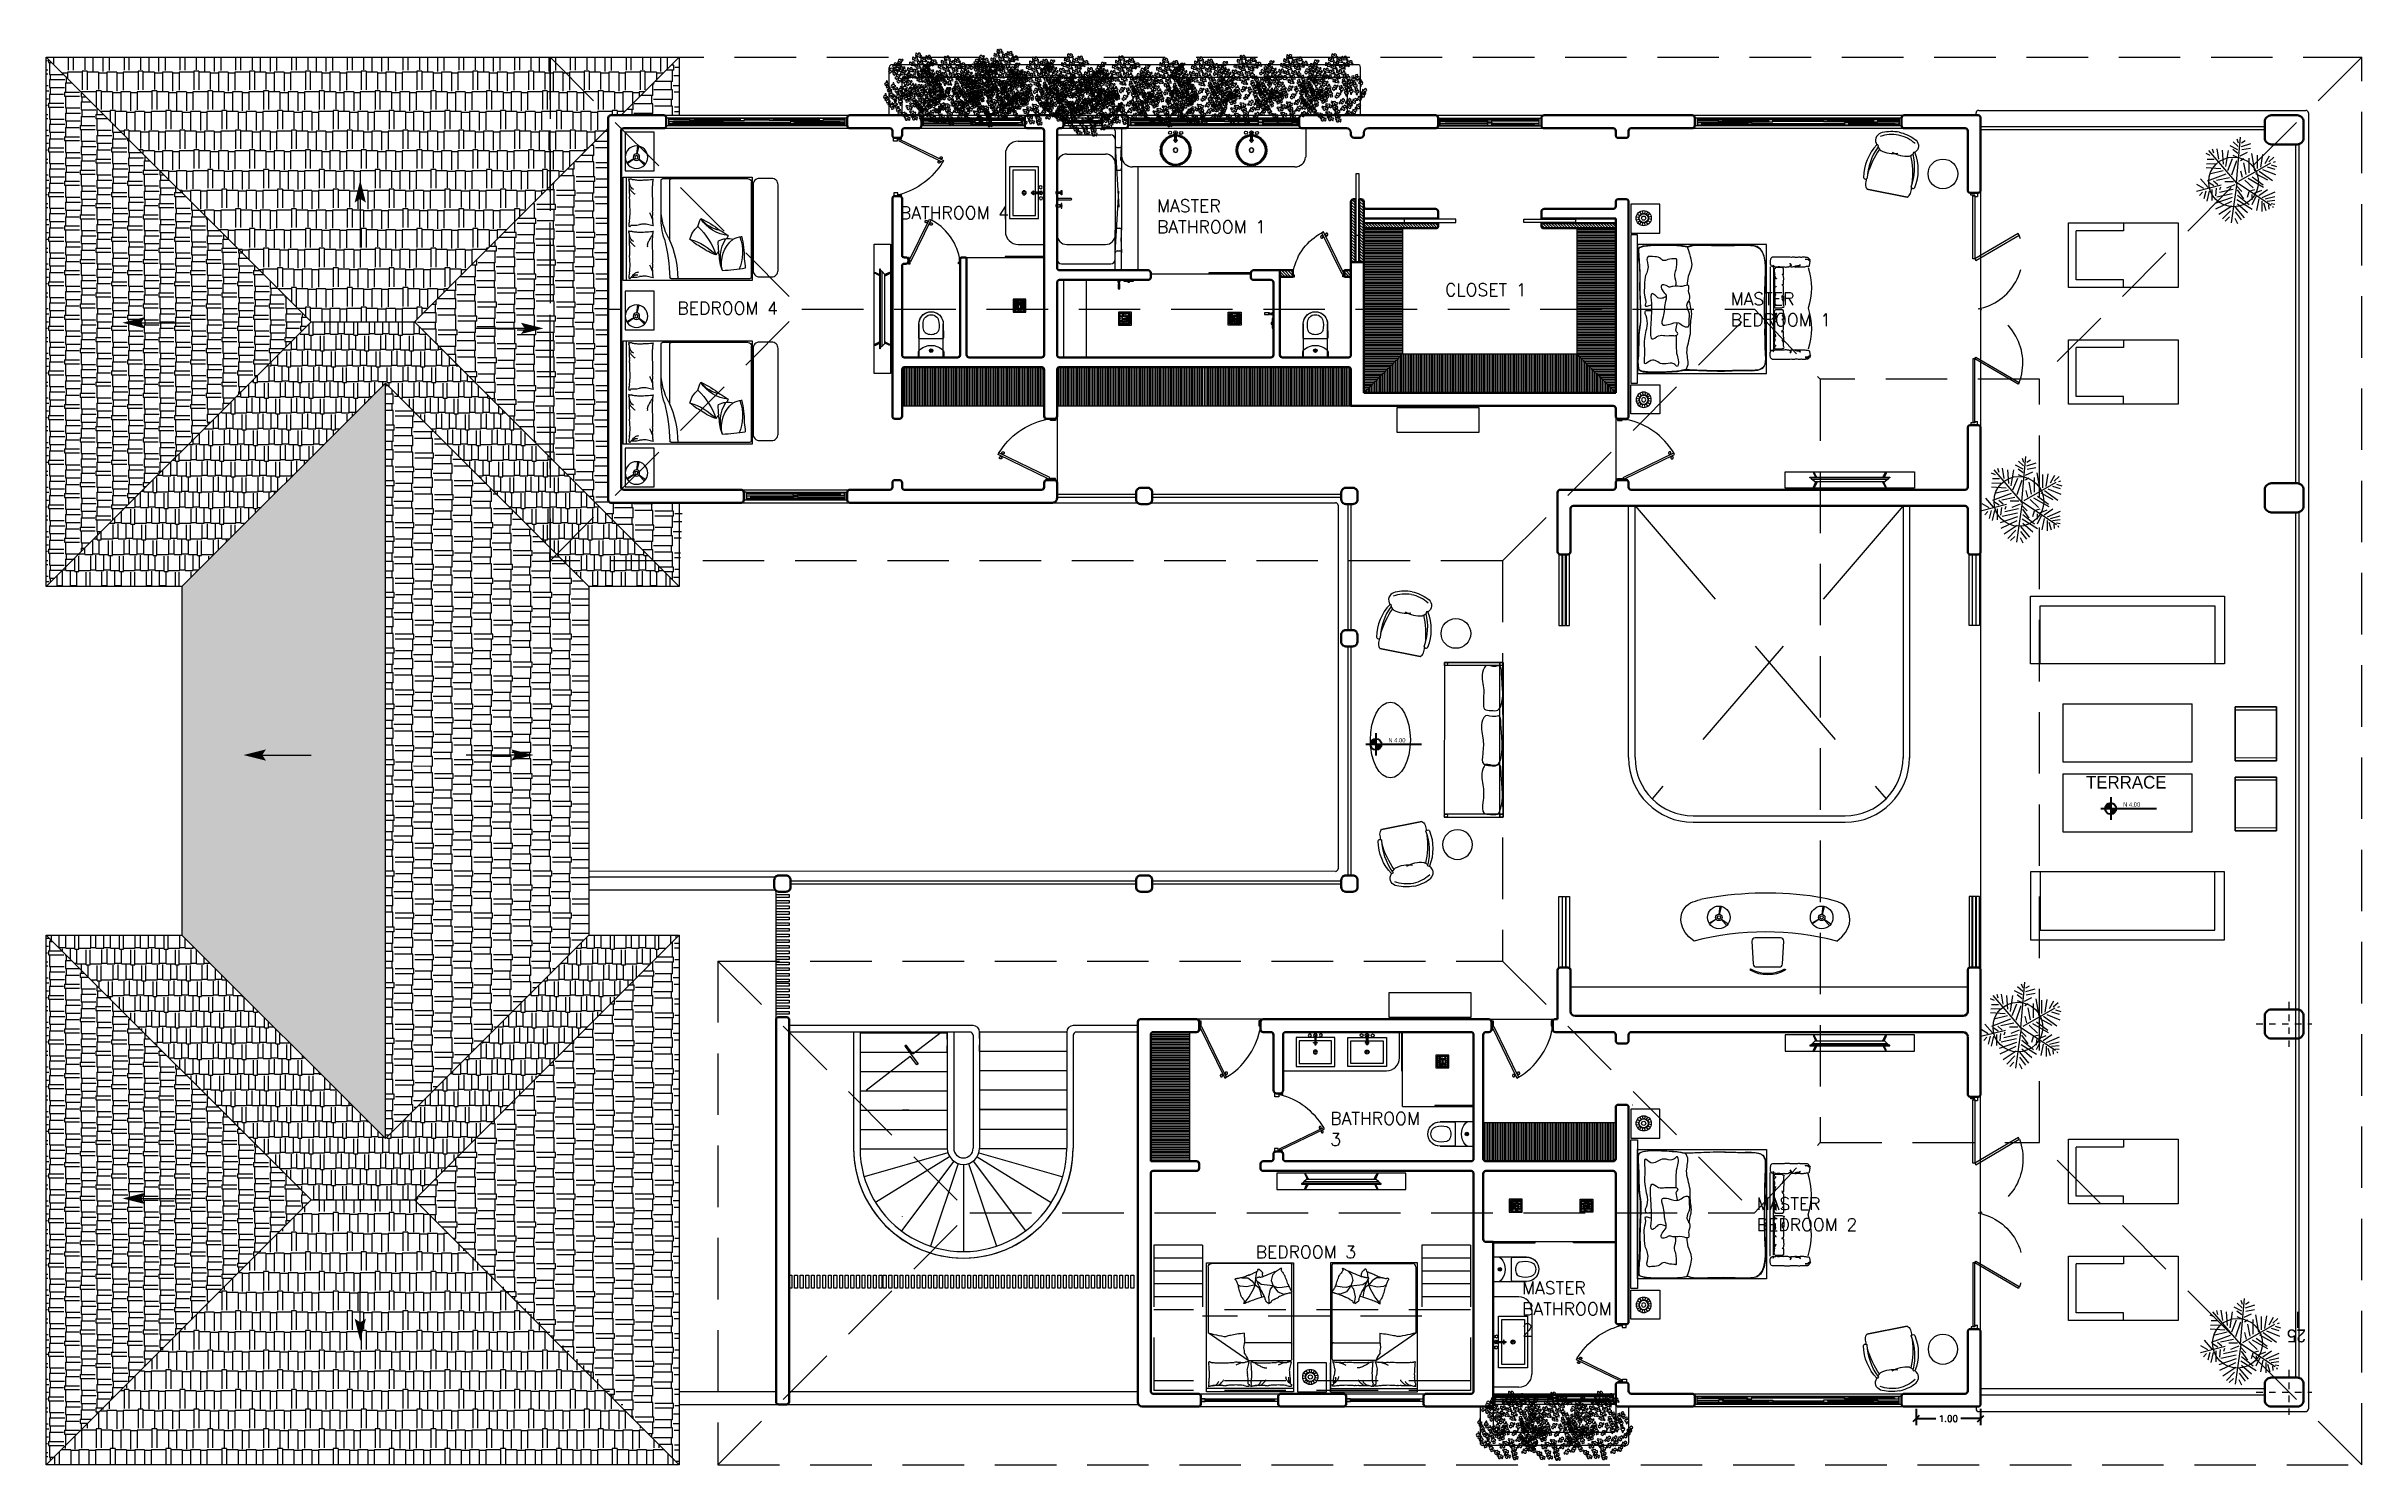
# Model space of a CAD drawing. Header units: metres. Extents: x -44 to 358, y -286 to 66.
# Drawn here: x 106.37 to 142.22, y -91.77 to -69.8 of the extents above; entities that cross this region are included whole.
import ezdxf

# ---------------------------------------------------------------- set-up
doc = ezdxf.new("R2010")
doc.units = ezdxf.units.M
doc.header["$LTSCALE"] = 0.3
doc.header["$PDMODE"] = 3
for name, pattern in [('CONTINU', [0]), ('CONTINUA', [0]), ('DASHED', [0.75, 0.5, -0.25]), ('DASHED2', [9.525, 6.35, -3.175]), ('HIDDEN2', [4.7625, 3.175, -1.5875])]:
    doc.linetypes.add(name, pattern=pattern)
for name, color, linetype, lineweight in [('01_Mobiliario', 19, 'Continuous', 0), ('3.13 T.PRSENTACION', 252, 'CONTINUA', 0), ('A-ANNO-TEXT', 251, 'Continuous', 13), ('A-DOOR', 7, 'Continuous', 5), ('A-WALL', 7, 'Continuous', 30), ('ARBOLES', 86, 'Continuous', 0), ('baranda vidrio', 143, 'Continuous', 0), ('baños', 141, 'Continuous', 0), ('closets', 33, 'Continuous', 0), ('Columnas', 7, 'Continuous', 18), ('cristales', 131, 'Continuous', 0), ('EJES', 43, 'DASHED', 0), ('MOBILIARIOS', 252, 'Continuous', 0), ('muros bajitos', 252, 'Continuous', 5), ('piscina', 7, 'Continuous', 0), ('piso', 251, 'Continuous', 18), ('PLF 01', 252, 'Continuous', 9), ('PROYECCION', 9, 'DASHED', 0), ('puertas', 42, 'Continuous', 0)]:
    doc.layers.add(name, color=color, linetype=linetype, lineweight=lineweight)
for name, color, linetype in [('1', 1, 'Continuous'), ('DIMTEXTO', 4, 'Continuous'), ('TEXTOS', 4, 'Continuous')]:
    doc.layers.add(name, color=color, linetype=linetype)
doc.layers.add('ARBOLES CTB', color=7, linetype='Continuous', lineweight=0, true_color=0x4f6a34, transparency=0.3)
doc.layers.add('Techos 1', color=7, linetype='HIDDEN2', lineweight=9, true_color=0x42391a)
doc.layers.add('Techos 2do', color=7, linetype='CONTINUA', lineweight=5, true_color=0x42391a)
doc.styles.add('DIM_FONT', font='SIMPLEX.shx', dxfattribs={"width": 0.8})
doc.styles.add('ESC100-2mm', font='arial.ttf', dxfattribs={"height": 0.15})
doc.styles.add('SMPLEX', font='simplex.shx')
doc.styles.add('TRESTRECE', font='')
doc.styles.get('TRESTRECE').set_extended_font_data('Champagne & Limousines')
doc.dimstyles.new('DIM-50', dxfattribs={"dimscale": 0.5, "dimtxt": 0.2, "dimasz": 0.2, "dimexe": 0.2, "dimexo": 0.2, "dimgap": 0.1, "dimtad": 0, "dimtih": 1, "dimtoh": 1, "dimzin": 0, "dimdsep": 46, "dimtxsty": 'SMPLEX', "dimblk1": 'OBLIQUE', "dimblk2": 'OBLIQUE', "dimsah": 1, "dimcen": 0.2, "dimclrd": 4, "dimclre": 4, "dimclrt": 4, "dimadec": 0, "dimazin": 0, "dimtfac": 1, "dimtmove": 0, "dimatfit": 3, "dimldrblk": 'OPEN30', "dimfxl": 0.3, "dimfxlon": 1, "dimtfill": 1, "dimtolj": 1, "dimtzin": 0, "dimarcsym": 0})
pattern_1 = [(0, (-198.23248, 199.08793), (0.51816, 0.24384), [0.12192, -0.1016, 0.14224, -0.06096, 0.18288, -0.08128]), (0, (-198.11056, 199.09809), (0.51816, 0.24384), [0.1016, -0.38608, 0.08128, -0.12192]), (0, (-197.86672, 199.07269), (0.51816, 0.24384), [0.06096, -0.62992]), (90, (-198.23248, 199.08793), (-0.17272, 0.24384), [0.23368, -0.74168]), (90, (-198.11056, 199.08793), (-0.17272, 0.24384), [0.2286, -0.74676]), (90, (-198.00896, 199.08793), (-0.17272, 0.24384), [0.21336, -0.762]), (90, (-197.86672, 199.07269), (-0.17272, 0.24384), [0.23368, -0.74168]), (90, (-197.80576, 199.07269), (-0.17272, 0.24384), [0.23368, -0.74168]), (90, (-197.62288, 199.08793), (-0.17272, 0.24384), [0.22352, -0.75184])]
pattern_2 = [(180, (-199.5523, 8.43902), (-0.6477, -0.3048), [0.1524, -0.127, 0.1778, -0.0762, 0.2286, -0.1016]), (180, (-199.7047, 8.42632), (-0.6477, -0.3048), [0.127, -0.4826, 0.1016, -0.1524]), (180, (-200.0095, 8.45807), (-0.6477, -0.3048), [0.0762, -0.7874]), (270, (-199.5523, 8.43902), (0.2159, -0.3048), [0.2921, -0.9271]), (270, (-199.7047, 8.43902), (0.2159, -0.3048), [0.28575, -0.93345]), (270, (-199.8317, 8.43902), (0.2159, -0.3048), [0.2667, -0.9525]), (270, (-200.0095, 8.45807), (0.2159, -0.3048), [0.2921, -0.9271]), (270, (-200.0857, 8.45807), (0.2159, -0.3048), [0.2921, -0.9271]), (270, (-200.3143, 8.43902), (0.2159, -0.3048), [0.2794, -0.9398])]
pattern_3 = [(89.9973, (9.38678, 17.90096), (-0.304769, 0.6477146), [0.1524, -0.127, 0.1778, -0.0762, 0.2286, -0.1016]), (89.9973, (9.3741, 18.05336), (-0.304769, 0.6477146), [0.127, -0.4826, 0.1016, -0.1524]), (89.9973, (9.40586, 18.35816), (-0.304769, 0.6477146), [0.0762, -0.7874]), (179.9973, (9.38678, 17.90096), (-0.3048103, -0.2158854), [0.2921, -0.9271]), (179.9973, (9.3868, 18.05336), (-0.3048103, -0.2158854), [0.28575, -0.93345]), (179.9973, (9.3868, 18.18036), (-0.3048103, -0.2158854), [0.2667, -0.9525]), (179.9973, (9.40586, 18.35816), (-0.3048103, -0.2158854), [0.2921, -0.9271]), (179.9973, (9.40586, 18.43436), (-0.3048103, -0.2158854), [0.2921, -0.9271]), (179.9973, (9.38682, 18.66296), (-0.3048103, -0.2158854), [0.2794, -0.9398])]
pattern_4 = [(270, (2.29956, 17.60096), (0.24384, -0.51816), [0.12192, -0.1016, 0.14224, -0.06096, 0.18288, -0.08128]), (270, (2.30972, 17.47904), (0.24384, -0.51816), [0.1016, -0.38608, 0.08128, -0.12192]), (270, (2.28432, 17.2352), (0.24384, -0.51816), [0.06096, -0.62992]), (0, (2.29956, 17.60096), (0.24384, 0.17272), [0.23368, -0.74168]), (0, (2.29956, 17.47904), (0.24384, 0.17272), [0.2286, -0.74676]), (0, (2.29956, 17.37744), (0.24384, 0.17272), [0.21336, -0.762]), (0, (2.28432, 17.2352), (0.24384, 0.17272), [0.23368, -0.74168]), (0, (2.28432, 17.17424), (0.24384, 0.17272), [0.23368, -0.74168]), (0, (2.29956, 16.99136), (0.24384, 0.17272), [0.22352, -0.75184])]

# ---------------------------------------------------------------- blocks, each defined once
blk = doc.blocks.new('A$C309F5F81')
at = {"linetype": 'ByBlock'}
for p, q in [((0.218, 0.791), (0.198, 0.838)), ((0.268, 0.744), (0.268, 0.828)), ((0.319, 0.71), (0.323, 0.836)), ((0.377, 0.666), (0.366, 0.84)), ((0.441, 0.603), (0.527, 0.828)), ((0.603, 0.817), (0.499, 0.906)), ((0.614, 0.866), (0.564, 0.949)), ((0.574, 0.659), (0.649, 0.955)), ((0.645, 0.845), (0.738, 0.866)), ((0.645, 0.805), (0.764, 0.831)), ((0.657, 0.884), (0.696, 0.92)), ((0.152, 0.46), (0.103, 0.553)), ((0.263, 0.688), (0.141, 0.71)), ((0.192, 0.747), (0.145, 0.762)), ((0.323, 0.631), (0.158, 0.643)), ((0.549, 0.475), (0.16, 0.809)), ((0.351, 0.603), (0.16, 0.573)), ((0.398, 0.583), (0.257, 0.527)), ((0.401, 0.635), (0.441, 0.8)), ((0.488, 0.56), (0.52, 0.718)), ((0.57, 0.699), (0.525, 0.752)), ((0.535, 0.513), (0.535, 0.615)), ((0.582, 0.748), (0.542, 0.813)), ((0.57, 0.497), (0.61, 0.596)), ((0.596, 0.669), (0.631, 0.681)), ((0.61, 0.72), (0.699, 0.73)), ((0.624, 0.77), (0.756, 0.77)), ((0.626, 0.517), (0.662, 0.682)), ((0.677, 0.528), (0.717, 0.714)), ((0.72, 0.528), (0.791, 0.737)), ((0.767, 0.536), (0.859, 0.729)), ((0.823, 0.532), (0.925, 0.69)), ((0.878, 0.548), (0.977, 0.643)), ((0.953, 0.56), (1.004, 0.611)), ((0.539, 0.477), (0, 0.431)), ((0.071, 0.452), (0.024, 0.47)), ((0.067, 0.417), (0.042, 0.373)), ((0.111, 0.456), (0.057, 0.516)), ((0.111, 0.417), (0.077, 0.306)), ((0.15, 0.413), (0.132, 0.309)), ((0.197, 0.462), (0.15, 0.523)), ((0.225, 0.434), (0.182, 0.346)), ((0.401, 0.26), (0.197, 0.296)), ((0.243, 0.464), (0.221, 0.516)), ((0.426, 0.328), (0.252, 0.328)), ((0.279, 0.432), (0.254, 0.389)), ((0.452, 0.532), (0.279, 0.474)), ((0.526, 0.449), (0.307, 0.067)), ((0.448, 0.363), (0.307, 0.39)), ((0.484, 0.407), (0.405, 0.426)), ((0.473, 0.292), (0.57, 0.158)), ((0.492, 0.339), (0.598, 0.154)), ((0.513, 0.377), (0.607, 0.279)), ((0.539, 0.477), (0.811, 0.066)), ((0.549, 0.475), (1.024, 0.54)), ((0.587, 0.474), (0.649, 0.414)), ((0.64, 0.313), (0.626, 0.258)), ((0.63, 0.469), (0.736, 0.395)), ((0.652, 0.329), (0.72, 0.351)), ((0.684, 0.293), (0.749, 0.296)), ((0.692, 0.465), (0.803, 0.328)), ((0.71, 0.249), (0.807, 0.295)), ((0.744, 0.474), (0.859, 0.292)), ((0.795, 0.465), (0.898, 0.347)), ((0.835, 0.493), (0.964, 0.386)), ((0.893, 0.493), (0.988, 0.422)), ((0.968, 0.497), (1.032, 0.465)), ((0.358, 0.189), (0.208, 0.163)), ((0.374, 0.229), (0.216, 0.229)), ((0.315, 0.135), (0.224, 0.084)), ((0.295, 0.091), (0.24, 0.032)), ((0.299, 0.036), (0.291, 0.013)), ((0.33, 0.064), (0.351, 0)), ((0.354, 0.111), (0.381, 0.02)), ((0.386, 0.166), (0.448, 0.013)), ((0.405, 0.206), (0.52, 0.048)), ((0.433, 0.253), (0.512, 0.107)), ((0.696, 0.213), (0.624, 0.109)), ((0.671, 0.263), (0.635, 0.174)), ((0.72, 0.17), (0.653, 0.017)), ((0.738, 0.135), (0.71, 0.02)), ((0.738, 0.213), (0.874, 0.241)), ((0.764, 0.113), (0.753, 0.02)), ((0.764, 0.174), (0.888, 0.177)), ((0.785, 0.156), (0.874, 0.127)), ((0.793, 0.066), (0.799, 0.02)), ((0.807, 0.095), (0.86, 0.091)), ((0.825, 0.048), (0.842, 0.042))]:
    blk.add_line(p, q, dxfattribs=at)
blk = doc.blocks.new('za_arrw5')
at = {"lineweight": 13}
for points in [[(-1, 0.25), (0, 0), (-0.83, 0)], [(-1, -0.25), (0, 0), (-0.83, 0)]]:
    blk.add_solid(points, dxfattribs=at)
blk = doc.blocks.new('TREES')
at = {"layer": 'ARBOLES', "color": 252, "true_color": 0x8da178}
for p, q in [((-0.11, 0.132), (-0.113, 0.125)), ((-0.113, 0.125), (-0.108, 0.121)), ((-0.103, 0.133), (-0.11, 0.132)), ((-0.101, 0.132), (-0.103, 0.133)), ((-0.097, 0.127), (-0.101, 0.132)), ((-0.096, 0.129), (-0.097, 0.127)), ((-0.097, 0.117), (-0.093, 0.124)), ((-0.094, 0.133), (-0.096, 0.129)), ((-0.089, 0.133), (-0.094, 0.133)), ((-0.093, 0.124), (-0.088, 0.13)), ((-0.088, 0.13), (-0.089, 0.133)), ((-0.05, 0.125), (-0.053, 0.121)), ((-0.043, 0.119), (-0.05, 0.125)), ((-0.039, 0.125), (-0.04, 0.119)), ((-0.036, 0.152), (-0.039, 0.148)), ((-0.039, 0.148), (-0.039, 0.138)), ((-0.039, 0.138), (-0.035, 0.138)), ((-0.032, 0.126), (-0.039, 0.125)), ((-0.029, 0.146), (-0.036, 0.152)), ((-0.035, 0.138), (-0.03, 0.139)), ((-0.027, 0.121), (-0.032, 0.126)), ((-0.03, 0.139), (-0.028, 0.136)), ((-0.023, 0.141), (-0.029, 0.146)), ((-0.028, 0.136), (-0.026, 0.131)), ((-0.025, 0.152), (-0.026, 0.146)), ((-0.026, 0.146), (-0.023, 0.141)), ((-0.026, 0.131), (-0.024, 0.135)), ((-0.022, 0.175), (-0.025, 0.171)), ((-0.025, 0.171), (-0.025, 0.161)), ((-0.025, 0.161), (-0.021, 0.161)), ((-0.018, 0.153), (-0.025, 0.152)), ((-0.024, 0.135), (-0.015, 0.134)), ((-0.015, 0.169), (-0.022, 0.175)), ((-0.021, 0.161), (-0.016, 0.162)), ((-0.013, 0.148), (-0.018, 0.153)), ((-0.016, 0.162), (-0.014, 0.158)), ((-0.009, 0.164), (-0.015, 0.169)), ((-0.015, 0.14), (-0.013, 0.145)), ((-0.013, 0.139), (-0.015, 0.14)), ((-0.015, 0.134), (-0.008, 0.133)), ((-0.014, 0.158), (-0.012, 0.153)), ((-0.013, 0.145), (-0.013, 0.148)), ((-0.009, 0.14), (-0.013, 0.139)), ((-0.011, 0.175), (-0.012, 0.169)), ((-0.012, 0.169), (-0.009, 0.164)), ((-0.012, 0.153), (-0.01, 0.157)), ((-0.004, 0.175), (-0.011, 0.175)), ((-0.008, 0.134), (-0.011, 0.13)), ((-0.011, 0.13), (-0.011, 0.121)), ((-0.01, 0.157), (-0.001, 0.157)), ((-0.006, 0.136), (-0.009, 0.14)), ((-0.008, 0.133), (-0.006, 0.136)), ((-0.001, 0.129), (-0.008, 0.134)), ((0.001, 0.171), (-0.004, 0.175)), ((-0.001, 0.162), (0.001, 0.168)), ((0.001, 0.162), (-0.001, 0.162)), ((-0.001, 0.157), (0.006, 0.156)), ((0.005, 0.123), (-0.001, 0.129)), ((0.001, 0.168), (0.001, 0.171)), ((0.005, 0.163), (0.001, 0.162)), ((0.003, 0.135), (0.002, 0.128)), ((0.002, 0.128), (0.005, 0.123)), ((0.01, 0.135), (0.003, 0.135)), ((0.008, 0.159), (0.005, 0.163)), ((0.008, 0.153), (0.005, 0.149)), ((0.005, 0.149), (0.005, 0.139)), ((0.005, 0.139), (0.009, 0.139)), ((0.006, 0.156), (0.008, 0.159)), ((0.015, 0.147), (0.008, 0.153)), ((0.009, 0.139), (0.013, 0.14)), ((0.015, 0.13), (0.01, 0.135)), ((0.013, 0.14), (0.016, 0.137)), ((0.013, 0.122), (0.015, 0.128)), ((0.021, 0.142), (0.015, 0.147)), ((0.015, 0.128), (0.015, 0.13)), ((0.019, 0.122), (0.015, 0.121)), ((0.016, 0.137), (0.018, 0.132)), ((0.019, 0.153), (0.018, 0.147)), ((0.018, 0.147), (0.021, 0.142)), ((0.018, 0.132), (0.02, 0.136)), ((0.026, 0.154), (0.019, 0.153)), ((0.022, 0.118), (0.019, 0.122)), ((0.02, 0.136), (0.028, 0.135)), ((0.031, 0.149), (0.026, 0.154)), ((0.028, 0.141), (0.03, 0.146)), ((0.03, 0.14), (0.028, 0.141)), ((0.028, 0.135), (0.035, 0.134)), ((0.03, 0.163), (0.029, 0.153)), ((0.029, 0.153), (0.033, 0.153)), ((0.033, 0.167), (0.03, 0.163)), ((0.03, 0.146), (0.031, 0.149)), ((0.035, 0.141), (0.03, 0.14)), ((0.039, 0.161), (0.033, 0.167)), ((0.033, 0.153), (0.038, 0.154)), ((0.038, 0.137), (0.035, 0.141)), ((0.035, 0.134), (0.038, 0.137)), ((0.038, 0.154), (0.04, 0.151)), ((0.045, 0.156), (0.039, 0.161)), ((0.04, 0.151), (0.042, 0.146)), ((0.044, 0.135), (0.041, 0.131)), ((0.041, 0.131), (0.041, 0.122)), ((0.043, 0.167), (0.042, 0.161)), ((0.042, 0.161), (0.045, 0.156)), ((0.042, 0.146), (0.044, 0.15)), ((0.051, 0.168), (0.043, 0.167)), ((0.044, 0.15), (0.053, 0.15)), ((0.051, 0.129), (0.044, 0.135)), ((0.055, 0.163), (0.051, 0.168)), ((0.057, 0.124), (0.051, 0.129)), ((0.053, 0.155), (0.055, 0.161)), ((0.055, 0.154), (0.053, 0.155)), ((0.053, 0.15), (0.06, 0.148)), ((0.055, 0.135), (0.054, 0.129)), ((0.054, 0.129), (0.057, 0.124)), ((0.055, 0.161), (0.055, 0.163)), ((0.06, 0.155), (0.055, 0.154)), ((0.062, 0.136), (0.055, 0.135)), ((0.062, 0.151), (0.06, 0.155)), ((0.06, 0.148), (0.062, 0.151)), ((0.063, 0.147), (0.06, 0.143)), ((0.06, 0.143), (0.06, 0.133)), ((0.06, 0.133), (0.064, 0.133)), ((0.067, 0.131), (0.062, 0.136)), ((0.07, 0.141), (0.063, 0.147)), ((0.064, 0.133), (0.069, 0.133)), ((0.064, 0.123), (0.066, 0.129)), ((0.066, 0.122), (0.064, 0.123)), ((0.066, 0.129), (0.067, 0.131)), ((0.071, 0.123), (0.066, 0.122)), ((0.069, 0.133), (0.071, 0.13)), ((0.076, 0.136), (0.07, 0.141)), ((0.071, 0.13), (0.073, 0.125)), ((0.074, 0.119), (0.071, 0.123)), ((0.074, 0.147), (0.073, 0.14)), ((0.073, 0.14), (0.076, 0.136)), ((0.073, 0.125), (0.075, 0.129)), ((0.081, 0.147), (0.074, 0.147)), ((0.075, 0.129), (0.084, 0.129)), ((0.086, 0.143), (0.081, 0.147)), ((0.084, 0.134), (0.086, 0.14)), ((0.086, 0.134), (0.084, 0.134)), ((0.084, 0.129), (0.091, 0.127)), ((0.086, 0.14), (0.086, 0.143)), ((0.09, 0.134), (0.086, 0.134)), ((0.093, 0.13), (0.09, 0.134)), ((0.091, 0.127), (0.093, 0.13)), ((-0.171, 0.001), (-0.173, -0.005)), ((-0.168, 0.002), (-0.171, 0.001)), ((-0.163, 0.003), (-0.168, 0.002)), ((-0.164, 0.013), (-0.166, 0.009)), ((-0.166, 0.009), (-0.163, 0.005)), ((-0.16, 0.012), (-0.164, 0.013)), ((-0.163, 0.005), (-0.163, 0.003)), ((-0.158, 0.006), (-0.16, 0.012)), ((-0.151, 0.068), (-0.159, 0.065)), ((-0.159, 0.065), (-0.157, 0.06)), ((-0.154, -0.002), (-0.158, 0.006)), ((-0.157, 0.06), (-0.149, 0.055)), ((-0.151, 0.081), (-0.154, 0.074)), ((-0.154, 0.074), (-0.149, 0.07)), ((-0.145, 0.083), (-0.151, 0.081)), ((-0.144, 0.07), (-0.151, 0.068)), ((-0.149, 0.07), (-0.144, 0.07)), ((-0.149, 0.055), (-0.147, 0.059)), ((-0.147, 0.059), (-0.145, 0.063)), ((-0.142, 0.081), (-0.145, 0.083)), ((-0.145, 0.063), (-0.141, 0.064)), ((-0.139, 0.077), (-0.142, 0.081)), ((-0.141, 0.064), (-0.136, 0.063)), ((-0.132, 0.097), (-0.14, 0.094)), ((-0.14, 0.094), (-0.138, 0.09)), ((-0.137, 0.078), (-0.139, 0.077)), ((-0.138, 0.09), (-0.13, 0.084)), ((-0.138, 0.066), (-0.134, 0.074)), ((-0.136, 0.063), (-0.138, 0.066)), ((-0.135, 0.082), (-0.137, 0.078)), ((-0.127, 0.06), (-0.136, 0.057)), ((-0.136, 0.057), (-0.134, 0.052)), ((-0.132, 0.11), (-0.135, 0.103)), ((-0.135, 0.103), (-0.13, 0.099)), ((-0.131, 0.083), (-0.135, 0.082)), ((-0.134, 0.074), (-0.129, 0.079)), ((-0.134, 0.052), (-0.125, 0.047)), ((-0.125, 0.112), (-0.132, 0.11)), ((-0.124, 0.099), (-0.132, 0.097)), ((-0.129, 0.079), (-0.131, 0.083)), ((-0.127, 0.073), (-0.131, 0.066)), ((-0.131, 0.066), (-0.125, 0.062)), ((-0.129, 0.006), (-0.131, 0.002)), ((-0.131, 0.002), (-0.128, -0.002)), ((-0.13, 0.099), (-0.124, 0.099)), ((-0.13, 0.084), (-0.128, 0.088)), ((-0.125, 0.006), (-0.129, 0.006)), ((-0.128, 0.088), (-0.126, 0.092)), ((-0.121, 0.074), (-0.127, 0.073)), ((-0.12, 0.062), (-0.127, 0.06)), ((-0.126, 0.092), (-0.122, 0.093)), ((-0.123, 0.11), (-0.125, 0.112)), ((-0.125, 0.062), (-0.12, 0.062)), ((-0.125, 0.047), (-0.123, 0.05)), ((-0.123, -0.001), (-0.125, 0.006)), ((-0.115, 0.088), (-0.124, 0.085)), ((-0.124, 0.085), (-0.122, 0.08)), ((-0.119, 0.106), (-0.123, 0.11)), ((-0.123, 0.05), (-0.122, 0.055)), ((-0.114, 0.039), (-0.123, 0.036)), ((-0.123, 0.036), (-0.121, 0.031)), ((-0.122, 0.093), (-0.117, 0.092)), ((-0.122, 0.08), (-0.113, 0.075)), ((-0.122, 0.055), (-0.118, 0.055)), ((-0.119, 0.073), (-0.121, 0.074)), ((-0.121, 0.031), (-0.112, 0.026)), ((-0.118, 0.107), (-0.119, 0.106)), ((-0.119, 0.096), (-0.115, 0.103)), ((-0.117, 0.092), (-0.119, 0.096)), ((-0.115, 0.068), (-0.119, 0.073)), ((-0.11, 0.119), (-0.118, 0.116)), ((-0.118, 0.116), (-0.116, 0.111)), ((-0.116, 0.111), (-0.118, 0.107)), ((-0.115, 0.101), (-0.118, 0.094)), ((-0.118, 0.094), (-0.113, 0.09)), ((-0.118, 0.055), (-0.112, 0.054)), ((-0.114, 0.052), (-0.117, 0.045)), ((-0.117, 0.045), (-0.112, 0.041)), ((-0.111, 0.112), (-0.116, 0.111)), ((-0.116, 0.111), (-0.108, 0.106)), ((-0.115, 0.103), (-0.11, 0.108)), ((-0.109, 0.102), (-0.115, 0.101)), ((-0.108, 0.09), (-0.115, 0.088)), ((-0.113, 0.069), (-0.115, 0.068)), ((-0.115, 0.058), (-0.11, 0.065)), ((-0.112, 0.054), (-0.115, 0.058)), ((-0.108, 0.054), (-0.114, 0.052)), ((-0.107, 0.041), (-0.114, 0.039)), ((-0.113, 0.09), (-0.108, 0.09)), ((-0.113, 0.075), (-0.111, 0.078)), ((-0.112, 0.074), (-0.113, 0.069)), ((-0.107, 0.074), (-0.112, 0.074)), ((-0.112, 0.041), (-0.107, 0.041)), ((-0.112, 0.026), (-0.11, 0.029)), ((-0.11, 0.108), (-0.111, 0.112)), ((-0.111, 0.078), (-0.109, 0.083)), ((-0.102, 0.121), (-0.11, 0.119)), ((-0.11, 0.065), (-0.106, 0.071)), ((-0.11, 0.029), (-0.109, 0.034)), ((-0.102, 0.02), (-0.11, 0.017)), ((-0.11, 0.017), (-0.108, 0.013)), ((-0.107, 0.101), (-0.109, 0.102)), ((-0.109, 0.083), (-0.105, 0.083)), ((-0.109, 0.034), (-0.105, 0.034)), ((-0.108, 0.121), (-0.102, 0.121)), ((-0.108, 0.106), (-0.106, 0.109)), ((-0.106, 0.052), (-0.108, 0.054)), ((-0.108, 0.013), (-0.1, 0.008)), ((-0.103, 0.096), (-0.107, 0.101)), ((-0.106, 0.071), (-0.107, 0.074)), ((-0.106, 0.109), (-0.104, 0.114)), ((-0.102, 0.047), (-0.106, 0.052)), ((-0.105, 0.083), (-0.1, 0.082)), ((-0.105, 0.034), (-0.099, 0.034)), ((-0.102, 0.033), (-0.105, 0.026)), ((-0.105, 0.026), (-0.1, 0.023)), ((-0.104, 0.114), (-0.1, 0.114)), ((-0.096, 0.08), (-0.104, 0.077)), ((-0.104, 0.077), (-0.102, 0.073)), ((-0.101, 0.098), (-0.103, 0.096)), ((-0.103, 0.086), (-0.098, 0.094)), ((-0.1, 0.082), (-0.103, 0.086)), ((-0.102, 0.073), (-0.094, 0.068)), ((-0.1, 0.049), (-0.102, 0.047)), ((-0.102, 0.037), (-0.097, 0.045)), ((-0.099, 0.034), (-0.102, 0.037)), ((-0.096, 0.035), (-0.102, 0.033)), ((-0.094, 0.022), (-0.102, 0.02)), ((-0.099, 0.102), (-0.101, 0.098)), ((-0.1, 0.114), (-0.095, 0.113)), ((-0.099, 0.053), (-0.1, 0.049)), ((-0.1, 0.023), (-0.094, 0.022)), ((-0.1, 0.008), (-0.098, 0.011)), ((-0.095, 0.102), (-0.099, 0.102)), ((-0.096, 0.093), (-0.099, 0.087)), ((-0.099, 0.087), (-0.094, 0.083)), ((-0.094, 0.054), (-0.099, 0.053)), ((-0.098, 0.094), (-0.093, 0.099)), ((-0.098, 0.011), (-0.096, 0.015)), ((-0.095, 0.113), (-0.097, 0.117)), ((-0.097, 0.045), (-0.092, 0.05)), ((-0.089, 0.095), (-0.096, 0.093)), ((-0.088, 0.083), (-0.096, 0.08)), ((-0.087, 0.064), (-0.096, 0.061)), ((-0.096, 0.061), (-0.094, 0.057)), ((-0.093, 0.033), (-0.096, 0.035)), ((-0.096, 0.015), (-0.092, 0.016)), ((-0.093, 0.099), (-0.095, 0.102)), ((-0.094, 0.083), (-0.088, 0.083)), ((-0.094, 0.068), (-0.092, 0.071)), ((-0.094, 0.057), (-0.085, 0.052)), ((-0.092, 0.05), (-0.094, 0.054)), ((-0.089, 0.029), (-0.093, 0.033)), ((-0.092, 0.071), (-0.09, 0.075)), ((-0.092, 0.016), (-0.087, 0.015)), ((-0.087, 0.077), (-0.09, 0.071)), ((-0.09, 0.075), (-0.086, 0.076)), ((-0.09, 0.071), (-0.085, 0.067)), ((-0.087, 0.093), (-0.089, 0.095)), ((-0.088, 0.03), (-0.089, 0.029)), ((-0.089, 0.019), (-0.085, 0.026)), ((-0.087, 0.015), (-0.089, 0.019)), ((-0.086, 0.034), (-0.088, 0.03)), ((-0.083, 0.089), (-0.087, 0.093)), ((-0.081, 0.079), (-0.087, 0.077)), ((-0.08, 0.067), (-0.087, 0.064)), ((-0.086, 0.076), (-0.081, 0.075)), ((-0.082, 0.035), (-0.086, 0.034)), ((-0.085, 0.067), (-0.08, 0.067)), ((-0.085, 0.052), (-0.083, 0.055)), ((-0.085, 0.026), (-0.08, 0.031)), ((-0.082, 0.09), (-0.083, 0.089)), ((-0.083, 0.079), (-0.079, 0.086)), ((-0.081, 0.075), (-0.083, 0.079)), ((-0.083, 0.055), (-0.081, 0.059)), ((-0.08, 0.095), (-0.082, 0.09)), ((-0.074, 0.043), (-0.082, 0.04)), ((-0.082, 0.04), (-0.08, 0.035)), ((-0.08, 0.031), (-0.082, 0.035)), ((-0.079, 0.077), (-0.081, 0.079)), ((-0.081, 0.059), (-0.077, 0.06)), ((-0.072, 0.022), (-0.081, 0.019)), ((-0.081, 0.019), (-0.079, 0.014)), ((-0.075, 0.095), (-0.08, 0.095)), ((-0.08, 0.035), (-0.072, 0.03)), ((-0.079, 0.086), (-0.074, 0.091)), ((-0.075, 0.073), (-0.079, 0.077)), ((-0.079, 0.014), (-0.07, 0.009)), ((-0.077, 0.06), (-0.072, 0.059)), ((-0.074, 0.056), (-0.077, 0.049)), ((-0.077, 0.049), (-0.072, 0.045)), ((-0.074, 0.091), (-0.075, 0.095)), ((-0.073, 0.074), (-0.075, 0.073)), ((-0.072, 0.035), (-0.075, 0.028)), ((-0.075, 0.028), (-0.07, 0.024)), ((-0.074, 0.063), (-0.07, 0.07)), ((-0.072, 0.059), (-0.074, 0.063)), ((-0.068, 0.057), (-0.074, 0.056)), ((-0.066, 0.045), (-0.074, 0.043)), ((-0.071, 0.079), (-0.073, 0.074)), ((-0.072, 0.045), (-0.066, 0.045)), ((-0.066, 0.037), (-0.072, 0.035)), ((-0.072, 0.03), (-0.07, 0.033)), ((-0.065, 0.024), (-0.072, 0.022)), ((-0.067, 0.079), (-0.071, 0.079)), ((-0.07, 0.07), (-0.065, 0.075)), ((-0.07, 0.033), (-0.068, 0.038)), ((-0.07, 0.024), (-0.065, 0.024)), ((-0.07, 0.009), (-0.068, 0.013)), ((-0.067, 0.003), (-0.069, -0.002)), ((-0.065, 0.056), (-0.068, 0.057)), ((-0.068, 0.038), (-0.064, 0.038)), ((-0.068, 0.013), (-0.066, 0.017)), ((-0.065, 0.075), (-0.067, 0.079)), ((-0.063, 0.002), (-0.067, 0.003)), ((-0.064, 0.035), (-0.066, 0.037)), ((-0.066, 0.017), (-0.063, 0.018)), ((-0.061, 0.051), (-0.065, 0.056)), ((-0.064, 0.038), (-0.059, 0.037)), ((-0.06, 0.031), (-0.064, 0.035)), ((-0.063, 0.018), (-0.057, 0.017)), ((-0.061, -0.005), (-0.063, 0.002)), ((-0.06, 0.062), (-0.061, 0.056)), ((-0.061, 0.056), (-0.057, 0.049)), ((-0.06, 0.053), (-0.061, 0.051)), ((-0.061, 0.041), (-0.057, 0.048)), ((-0.059, 0.037), (-0.061, 0.041)), ((-0.057, 0.094), (-0.06, 0.09)), ((-0.06, 0.09), (-0.06, 0.08)), ((-0.06, 0.08), (-0.056, 0.08)), ((-0.057, 0.063), (-0.06, 0.062)), ((-0.058, 0.057), (-0.06, 0.053)), ((-0.058, 0.032), (-0.06, 0.031)), ((-0.06, 0.02), (-0.055, 0.028)), ((-0.057, 0.017), (-0.06, 0.02)), ((-0.051, 0.012), (-0.06, 0.009)), ((-0.06, 0.009), (-0.058, 0.004)), ((-0.054, 0.057), (-0.058, 0.057)), ((-0.057, 0.036), (-0.058, 0.032)), ((-0.058, 0.004), (-0.049, -0.001)), ((-0.05, 0.088), (-0.057, 0.094)), ((-0.051, 0.064), (-0.057, 0.063)), ((-0.057, 0.048), (-0.052, 0.054)), ((-0.057, 0.049), (-0.051, 0.052)), ((-0.052, 0.037), (-0.057, 0.036)), ((-0.056, 0.08), (-0.051, 0.081)), ((-0.053, 0.074), (-0.055, 0.07)), ((-0.055, 0.07), (-0.052, 0.066)), ((-0.055, 0.028), (-0.05, 0.033)), ((-0.052, 0.054), (-0.054, 0.057)), ((-0.051, 0.025), (-0.054, 0.018)), ((-0.054, 0.018), (-0.049, 0.014)), ((-0.053, 0.121), (-0.053, 0.111)), ((-0.053, 0.111), (-0.049, 0.111)), ((-0.049, 0.073), (-0.053, 0.074)), ((-0.052, 0.066), (-0.051, 0.064)), ((-0.05, 0.049), (-0.052, 0.04)), ((-0.052, 0.04), (-0.047, 0.04)), ((-0.05, 0.033), (-0.052, 0.037)), ((-0.051, 0.081), (-0.049, 0.078)), ((-0.051, 0.052), (-0.048, 0.057)), ((-0.045, 0.026), (-0.051, 0.025)), ((-0.044, 0.014), (-0.051, 0.012)), ((-0.044, 0.083), (-0.05, 0.088)), ((-0.048, 0.057), (-0.05, 0.049)), ((-0.049, 0.111), (-0.044, 0.112)), ((-0.049, 0.078), (-0.047, 0.073)), ((-0.047, 0.067), (-0.049, 0.073)), ((-0.049, 0.014), (-0.044, 0.014)), ((-0.049, -0.001), (-0.047, 0.002)), ((-0.046, 0.094), (-0.047, 0.088)), ((-0.047, 0.088), (-0.044, 0.083)), ((-0.047, 0.073), (-0.045, 0.077)), ((-0.043, 0.059), (-0.047, 0.067)), ((-0.047, 0.04), (-0.038, 0.044)), ((-0.047, 0.002), (-0.045, 0.007)), ((-0.039, 0.095), (-0.046, 0.094)), ((-0.045, 0.077), (-0.036, 0.076)), ((-0.043, 0.025), (-0.045, 0.026)), ((-0.045, 0.007), (-0.042, 0.007)), ((-0.044, 0.112), (-0.042, 0.109)), ((-0.037, 0.114), (-0.043, 0.119)), ((-0.038, 0.059), (-0.043, 0.059)), ((-0.043, 0.051), (-0.041, 0.055)), ((-0.04, 0.048), (-0.043, 0.051)), ((-0.039, 0.02), (-0.043, 0.025)), ((-0.042, 0.109), (-0.04, 0.104)), ((-0.041, 0.057), (-0.042, 0.047)), ((-0.042, 0.047), (-0.038, 0.047)), ((-0.042, 0.007), (-0.036, 0.006)), ((-0.038, 0.061), (-0.041, 0.057)), ((-0.041, 0.055), (-0.038, 0.059)), ((-0.04, 0.119), (-0.037, 0.114)), ((-0.04, 0.104), (-0.038, 0.108)), ((-0.038, 0.044), (-0.04, 0.048)), ((-0.034, 0.09), (-0.039, 0.095)), ((-0.037, 0.022), (-0.039, 0.02)), ((-0.039, 0.01), (-0.034, 0.017)), ((-0.036, 0.006), (-0.039, 0.01)), ((-0.038, 0.108), (-0.029, 0.107)), ((-0.032, 0.055), (-0.038, 0.061)), ((-0.038, 0.047), (-0.033, 0.048)), ((-0.036, 0.026), (-0.037, 0.022)), ((-0.036, 0.082), (-0.035, 0.087)), ((-0.034, 0.081), (-0.036, 0.082)), ((-0.036, 0.076), (-0.029, 0.075)), ((-0.031, 0.026), (-0.036, 0.026)), ((-0.035, 0.087), (-0.034, 0.09)), ((-0.03, 0.082), (-0.034, 0.081)), ((-0.034, 0.017), (-0.029, 0.023)), ((-0.033, 0.001), (-0.034, -0.005)), ((-0.033, 0.048), (-0.031, 0.045)), ((-0.03, 0.002), (-0.033, 0.001)), ((-0.026, 0.05), (-0.032, 0.055)), ((-0.031, 0.045), (-0.029, 0.04)), ((-0.029, 0.023), (-0.031, 0.026)), ((-0.027, 0.088), (-0.03, 0.084)), ((-0.03, 0.084), (-0.03, 0.075)), ((-0.027, 0.078), (-0.03, 0.082)), ((-0.03, 0.075), (-0.026, 0.074)), ((-0.024, 0.003), (-0.03, 0.002)), ((-0.029, 0.113), (-0.028, 0.118)), ((-0.027, 0.112), (-0.029, 0.113)), ((-0.029, 0.107), (-0.022, 0.106)), ((-0.029, 0.075), (-0.027, 0.078)), ((-0.028, 0.061), (-0.029, 0.055)), ((-0.029, 0.055), (-0.026, 0.05)), ((-0.029, 0.04), (-0.027, 0.044)), ((-0.028, 0.118), (-0.027, 0.121)), ((-0.02, 0.062), (-0.028, 0.061)), ((-0.025, 0.013), (-0.028, 0.009)), ((-0.028, 0.009), (-0.025, 0.005)), ((-0.023, 0.113), (-0.027, 0.112)), ((-0.02, 0.083), (-0.027, 0.088)), ((-0.027, 0.044), (-0.018, 0.043)), ((-0.026, 0.074), (-0.022, 0.075)), ((-0.022, 0.012), (-0.025, 0.013)), ((-0.025, 0.005), (-0.024, 0.003)), ((-0.02, 0.116), (-0.023, 0.112)), ((-0.02, 0.109), (-0.023, 0.113)), ((-0.023, 0.112), (-0.023, 0.102)), ((-0.023, 0.102), (-0.019, 0.102)), ((-0.022, 0.106), (-0.02, 0.109)), ((-0.022, 0.075), (-0.019, 0.072)), ((-0.019, 0.006), (-0.022, 0.012)), ((-0.013, 0.11), (-0.02, 0.116)), ((-0.014, 0.077), (-0.02, 0.083)), ((-0.016, 0.057), (-0.02, 0.062)), ((-0.019, 0.102), (-0.015, 0.102)), ((-0.019, 0.072), (-0.017, 0.067)), ((-0.015, -0.002), (-0.019, 0.006)), ((-0.018, 0.049), (-0.016, 0.054)), ((-0.016, 0.048), (-0.018, 0.049)), ((-0.018, 0.043), (-0.011, 0.042)), ((-0.016, 0.089), (-0.017, 0.082)), ((-0.017, 0.082), (-0.014, 0.077)), ((-0.017, 0.067), (-0.015, 0.071)), ((-0.009, 0.089), (-0.016, 0.089)), ((-0.016, 0.054), (-0.016, 0.057)), ((-0.011, 0.049), (-0.016, 0.048)), ((-0.015, 0.102), (-0.012, 0.099)), ((-0.015, 0.071), (-0.007, 0.071)), ((-0.007, 0.105), (-0.013, 0.11)), ((-0.012, 0.099), (-0.01, 0.094)), ((-0.011, 0.121), (-0.007, 0.12)), ((-0.009, 0.045), (-0.011, 0.049)), ((-0.011, 0.042), (-0.009, 0.045)), ((-0.009, 0.116), (-0.01, 0.109)), ((-0.01, 0.109), (-0.007, 0.105)), ((-0.01, 0.094), (-0.008, 0.098)), ((-0.002, 0.116), (-0.009, 0.116)), ((-0.004, 0.084), (-0.009, 0.089)), ((-0.008, 0.098), (0, 0.098)), ((-0.007, 0.12), (-0.002, 0.121)), ((-0.007, 0.076), (-0.005, 0.082)), ((-0.005, 0.075), (-0.007, 0.076)), ((-0.007, 0.071), (0, 0.069)), ((-0.005, 0.082), (-0.004, 0.084)), ((0, 0.076), (-0.005, 0.075)), ((-0.001, 0.044), (-0.005, 0.04)), ((-0.005, 0.04), (-0.005, 0.03)), ((-0.005, 0.03), (-0.001, 0.03)), ((-0.002, 0.121), (0, 0.118)), ((0.003, 0.112), (-0.002, 0.116)), ((0.005, 0.038), (-0.001, 0.044)), ((-0.001, 0.03), (0.004, 0.031)), ((0, 0.118), (0.002, 0.113)), ((0, 0.103), (0.002, 0.109)), ((0.002, 0.103), (0, 0.103)), ((0, 0.098), (0.007, 0.096)), ((0.003, 0.072), (0, 0.076)), ((0, 0.069), (0.003, 0.072)), ((0.001, 0.064), (0, 0.054)), ((0, 0.054), (0.004, 0.054)), ((0.003, 0.009), (0, 0.002)), ((0, 0.002), (0.005, -0.002)), ((0.004, 0.068), (0.001, 0.064)), ((0.002, 0.113), (0.004, 0.117)), ((0.002, 0.109), (0.003, 0.112)), ((0.007, 0.103), (0.002, 0.103)), ((0.01, 0.01), (0.003, 0.009)), ((0.004, 0.117), (0.013, 0.117)), ((0.011, 0.062), (0.004, 0.068)), ((0.004, 0.054), (0.009, 0.055)), ((0.004, 0.031), (0.006, 0.028)), ((0.011, 0.033), (0.005, 0.038)), ((0.006, 0.028), (0.008, 0.023)), ((0.01, 0.099), (0.007, 0.103)), ((0.007, 0.096), (0.01, 0.099)), ((0.009, 0.044), (0.008, 0.038)), ((0.008, 0.038), (0.011, 0.033)), ((0.008, 0.023), (0.01, 0.027)), ((0.013, 0.093), (0.009, 0.089)), ((0.009, 0.089), (0.009, 0.079)), ((0.009, 0.079), (0.013, 0.079)), ((0.009, 0.055), (0.011, 0.051)), ((0.017, 0.045), (0.009, 0.044)), ((0.01, 0.027), (0.019, 0.027)), ((0.012, 0.009), (0.01, 0.01)), ((0.016, 0.057), (0.011, 0.062)), ((0.011, 0.051), (0.013, 0.046)), ((0.016, 0.004), (0.012, 0.009)), ((0.015, 0.121), (0.013, 0.122)), ((0.013, 0.117), (0.02, 0.115)), ((0.019, 0.087), (0.013, 0.093)), ((0.013, 0.079), (0.018, 0.08)), ((0.014, 0.068), (0.013, 0.062)), ((0.013, 0.062), (0.016, 0.057)), ((0.013, 0.046), (0.015, 0.05)), ((0.022, 0.068), (0.014, 0.068)), ((0.015, 0.05), (0.024, 0.05)), ((0.017, 0.006), (0.016, 0.004)), ((0.016, -0.006), (0.02, 0.002)), ((0.021, 0.04), (0.017, 0.045)), ((0.019, 0.01), (0.017, 0.006)), ((0.018, 0.08), (0.02, 0.077)), ((0.025, 0.082), (0.019, 0.087)), ((0.019, 0.032), (0.021, 0.038)), ((0.021, 0.031), (0.019, 0.032)), ((0.019, 0.027), (0.026, 0.025)), ((0.024, 0.01), (0.019, 0.01)), ((0.02, 0.115), (0.022, 0.118)), ((0.02, 0.077), (0.022, 0.072)), ((0.02, 0.002), (0.025, 0.007)), ((0.021, 0.038), (0.021, 0.04)), ((0.025, 0.032), (0.021, 0.031)), ((0.023, 0.115), (0.022, 0.106)), ((0.022, 0.106), (0.026, 0.105)), ((0.023, 0.093), (0.022, 0.087)), ((0.022, 0.087), (0.025, 0.082)), ((0.022, 0.072), (0.024, 0.076)), ((0.026, 0.064), (0.022, 0.068)), ((0.026, 0.119), (0.023, 0.115)), ((0.031, 0.094), (0.023, 0.093)), ((0.024, 0.076), (0.033, 0.075)), ((0.024, 0.055), (0.026, 0.061)), ((0.026, 0.055), (0.024, 0.055)), ((0.024, 0.05), (0.031, 0.049)), ((0.025, 0.007), (0.024, 0.01)), ((0.028, 0.028), (0.025, 0.032)), ((0.032, 0.114), (0.026, 0.119)), ((0.026, 0.105), (0.031, 0.106)), ((0.026, 0.061), (0.026, 0.064)), ((0.031, 0.056), (0.026, 0.055)), ((0.026, 0.025), (0.028, 0.028)), ((0.031, 0.106), (0.033, 0.103)), ((0.035, 0.089), (0.031, 0.094)), ((0.033, 0.052), (0.031, 0.056)), ((0.031, 0.049), (0.033, 0.052)), ((0.04, 0.011), (0.031, 0.007)), ((0.031, 0.007), (0.033, 0.003)), ((0.038, 0.108), (0.032, 0.114)), ((0.033, 0.103), (0.035, 0.098)), ((0.033, 0.081), (0.035, 0.086)), ((0.035, 0.08), (0.033, 0.081)), ((0.033, 0.075), (0.04, 0.074)), ((0.033, 0.003), (0.036, 0)), ((0.036, 0.12), (0.035, 0.113)), ((0.035, 0.113), (0.038, 0.108)), ((0.035, 0.098), (0.037, 0.102)), ((0.035, 0.086), (0.035, 0.089)), ((0.039, 0.081), (0.035, 0.08)), ((0.044, 0.12), (0.036, 0.12)), ((0.037, 0.102), (0.046, 0.102)), ((0.038, 0.081), (0.037, 0.074)), ((0.037, 0.074), (0.041, 0.068)), ((0.041, 0.082), (0.038, 0.081)), ((0.042, 0.077), (0.039, 0.081)), ((0.04, 0.074), (0.042, 0.077)), ((0.045, 0.011), (0.04, 0.011)), ((0.041, 0.122), (0.045, 0.121)), ((0.047, 0.083), (0.041, 0.082)), ((0.041, 0.068), (0.047, 0.071)), ((0.05, 0.048), (0.042, 0.043)), ((0.042, 0.043), (0.044, 0.04)), ((0.045, 0.033), (0.042, 0.028)), ((0.042, 0.028), (0.046, 0.029)), ((0.042, -0.006), (0.043, 0.002)), ((0.046, 0.093), (0.043, 0.088)), ((0.043, 0.088), (0.046, 0.085)), ((0.043, 0.002), (0.045, 0.011)), ((0.048, 0.115), (0.044, 0.12)), ((0.044, 0.04), (0.047, 0.036)), ((0.05, 0.002), (0.044, -0.001)), ((0.045, 0.121), (0.049, 0.122)), ((0.047, 0.036), (0.045, 0.033)), ((0.046, 0.107), (0.048, 0.113)), ((0.048, 0.106), (0.046, 0.107)), ((0.046, 0.102), (0.053, 0.1)), ((0.049, 0.092), (0.046, 0.093)), ((0.046, 0.085), (0.047, 0.083)), ((0.048, 0.068), (0.046, 0.059)), ((0.046, 0.059), (0.051, 0.058)), ((0.046, 0.029), (0.05, 0.021)), ((0.047, 0.071), (0.05, 0.075)), ((0.048, 0.113), (0.048, 0.115)), ((0.053, 0.107), (0.048, 0.106)), ((0.05, 0.075), (0.048, 0.068)), ((0.049, 0.122), (0.052, 0.119)), ((0.052, 0.085), (0.049, 0.092)), ((0.056, 0.047), (0.05, 0.048)), ((0.05, 0.021), (0.052, 0.014)), ((0.054, -0.005), (0.05, 0.002)), ((0.051, 0.058), (0.06, 0.063)), ((0.052, 0.119), (0.054, 0.114)), ((0.056, 0.078), (0.052, 0.085)), ((0.052, 0.031), (0.054, 0.039)), ((0.055, 0.036), (0.052, 0.031)), ((0.052, 0.014), (0.056, 0.014)), ((0.055, 0.103), (0.053, 0.107)), ((0.053, 0.1), (0.055, 0.103)), ((0.054, 0.114), (0.056, 0.118)), ((0.054, 0.039), (0.056, 0.047)), ((0.055, 0.07), (0.057, 0.074)), ((0.058, 0.067), (0.055, 0.07)), ((0.061, 0.038), (0.055, 0.036)), ((0.055, 0.024), (0.061, 0.025)), ((0.055, 0.022), (0.055, 0.024)), ((0.058, 0.018), (0.055, 0.022)), ((0.056, 0.118), (0.064, 0.118)), ((0.06, 0.078), (0.056, 0.078)), ((0.056, 0.014), (0.058, 0.018)), ((0.057, 0.074), (0.06, 0.078)), ((0.06, 0.063), (0.058, 0.067)), ((0.067, 0.023), (0.058, 0.018)), ((0.058, 0.018), (0.06, 0.015)), ((0.062, 0.007), (0.058, 0.003)), ((0.058, 0.003), (0.063, 0.003)), ((0.069, 0.072), (0.06, 0.068)), ((0.06, 0.068), (0.062, 0.064)), ((0.063, 0.057), (0.06, 0.053)), ((0.06, 0.053), (0.065, 0.053)), ((0.06, 0.015), (0.063, 0.011)), ((0.065, 0.032), (0.061, 0.038)), ((0.061, 0.025), (0.063, 0.026)), ((0.062, 0.064), (0.065, 0.061)), ((0.063, 0.011), (0.062, 0.007)), ((0.065, 0.061), (0.063, 0.057)), ((0.063, 0.026), (0.065, 0.032)), ((0.063, 0.003), (0.067, -0.004)), ((0.064, 0.118), (0.071, 0.116)), ((0.065, 0.053), (0.069, 0.045)), ((0.072, 0.022), (0.067, 0.023)), ((0.074, 0.072), (0.069, 0.072)), ((0.069, 0.045), (0.071, 0.039)), ((0.069, 0.006), (0.07, 0.013)), ((0.072, 0.011), (0.069, 0.006)), ((0.07, 0.055), (0.072, 0.063)), ((0.073, 0.06), (0.07, 0.055)), ((0.07, 0.013), (0.072, 0.022)), ((0.071, 0.116), (0.074, 0.119)), ((0.071, 0.039), (0.075, 0.038)), ((0.072, 0.063), (0.074, 0.072)), ((0.077, 0.013), (0.072, 0.011)), ((0.079, 0.063), (0.073, 0.06)), ((0.073, 0.048), (0.079, 0.049)), ((0.074, 0.046), (0.073, 0.048)), ((0.077, 0.042), (0.074, 0.046)), ((0.075, 0.038), (0.077, 0.042)), ((0.085, 0.043), (0.077, 0.039)), ((0.077, 0.039), (0.079, 0.035)), ((0.08, 0.028), (0.077, 0.024)), ((0.077, 0.024), (0.081, 0.024)), ((0.082, 0.007), (0.077, 0.013)), ((0.077, -0.001), (0.08, 0)), ((0.083, 0.056), (0.079, 0.063)), ((0.079, 0.049), (0.082, 0.05)), ((0.079, 0.035), (0.082, 0.032)), ((0.082, 0.032), (0.08, 0.028)), ((0.08, 0), (0.082, 0.007)), ((0.081, 0.024), (0.085, 0.016)), ((0.082, 0.05), (0.083, 0.056)), ((0.092, 0.006), (0.084, 0.001)), ((0.084, 0.001), (0.086, -0.002)), ((0.091, 0.043), (0.085, 0.043)), ((0.085, 0.016), (0.087, 0.01)), ((0.087, 0.026), (0.089, 0.034)), ((0.09, 0.031), (0.087, 0.026)), ((0.087, 0.01), (0.091, 0.009)), ((0.089, 0.034), (0.091, 0.043)), ((0.099, 0.069), (0.09, 0.064)), ((0.09, 0.064), (0.092, 0.061)), ((0.093, 0.053), (0.09, 0.049)), ((0.09, 0.049), (0.094, 0.049)), ((0.096, 0.034), (0.09, 0.031)), ((0.09, 0.019), (0.096, 0.02)), ((0.09, 0.017), (0.09, 0.019)), ((0.093, 0.013), (0.09, 0.017)), ((0.091, 0.009), (0.093, 0.013)), ((0.092, 0.061), (0.095, 0.057)), ((0.098, 0.005), (0.092, 0.006)), ((0.095, 0.057), (0.093, 0.053)), ((0.094, 0.049), (0.098, 0.042)), ((0.1, 0.027), (0.096, 0.034)), ((0.096, 0.02), (0.098, 0.021)), ((0.096, -0.004), (0.098, 0.005)), ((0.098, 0.042), (0.101, 0.035)), ((0.098, 0.021), (0.1, 0.027)), ((0.104, 0.068), (0.099, 0.069)), ((0.1, 0.052), (0.102, 0.059)), ((0.103, 0.057), (0.1, 0.052)), ((0.101, 0.035), (0.104, 0.034)), ((0.102, 0.059), (0.104, 0.068)), ((0.111, 0.037), (0.102, 0.032)), ((0.102, 0.032), (0.104, 0.029)), ((0.106, 0.021), (0.102, 0.017)), ((0.102, 0.017), (0.107, 0.017)), ((0.109, 0.059), (0.103, 0.057)), ((0.103, 0.044), (0.109, 0.045)), ((0.104, 0.042), (0.103, 0.044)), ((0.107, 0.039), (0.104, 0.042)), ((0.104, 0.034), (0.107, 0.039)), ((0.104, 0.029), (0.107, 0.025)), ((0.107, 0.025), (0.106, 0.021)), ((0.107, 0.017), (0.111, 0.01)), ((0.118, 0.078), (0.109, 0.073)), ((0.109, 0.073), (0.111, 0.07)), ((0.113, 0.063), (0.109, 0.059)), ((0.109, 0.059), (0.114, 0.059)), ((0.113, 0.053), (0.109, 0.059)), ((0.109, 0.045), (0.111, 0.046)), ((0.111, 0.07), (0.114, 0.066)), ((0.111, 0.046), (0.113, 0.053)), ((0.116, 0.036), (0.111, 0.037)), ((0.111, 0.01), (0.113, 0.003)), ((0.114, 0.066), (0.113, 0.063)), ((0.113, 0.02), (0.114, 0.027)), ((0.115, 0.025), (0.113, 0.02)), ((0.113, 0.003), (0.117, 0.002)), ((0.114, 0.059), (0.118, 0.051)), ((0.114, 0.027), (0.116, 0.036)), ((0.122, 0.006), (0.114, 0.001)), ((0.114, 0.001), (0.115, -0.002)), ((0.121, 0.027), (0.115, 0.025)), ((0.115, 0.012), (0.121, 0.014)), ((0.116, 0.01), (0.115, 0.012)), ((0.119, 0.007), (0.116, 0.01)), ((0.117, 0.002), (0.119, 0.007)), ((0.123, 0.077), (0.118, 0.078)), ((0.118, 0.051), (0.12, 0.044)), ((0.12, 0.061), (0.121, 0.069)), ((0.122, 0.066), (0.12, 0.061)), ((0.12, 0.044), (0.124, 0.044)), ((0.121, 0.069), (0.123, 0.077)), ((0.125, 0.021), (0.121, 0.027)), ((0.121, 0.014), (0.124, 0.014)), ((0.128, 0.068), (0.122, 0.066)), ((0.122, 0.054), (0.128, 0.055)), ((0.123, 0.052), (0.122, 0.054)), ((0.127, 0.005), (0.122, 0.006)), ((0.126, 0.048), (0.123, 0.052)), ((0.124, 0.044), (0.126, 0.048)), ((0.124, 0.014), (0.125, 0.021)), ((0.126, -0.004), (0.127, 0.005)), ((0.132, 0.062), (0.128, 0.068)), ((0.128, 0.055), (0.131, 0.056)), ((0.139, 0.053), (0.13, 0.048)), ((0.13, 0.048), (0.132, 0.045)), ((0.134, 0.037), (0.13, 0.033)), ((0.13, 0.033), (0.135, 0.033)), ((0.131, 0.056), (0.132, 0.062)), ((0.132, 0.045), (0.135, 0.041)), ((0.135, 0.041), (0.134, 0.037)), ((0.135, 0.033), (0.139, 0.026)), ((0.144, 0.052), (0.139, 0.053)), ((0.139, 0.026), (0.141, 0.019)), ((0.141, 0.036), (0.142, 0.043)), ((0.143, 0.041), (0.141, 0.036)), ((0.141, 0.019), (0.145, 0.018)), ((0.142, 0.043), (0.144, 0.052)), ((0.149, 0.043), (0.143, 0.041)), ((0.143, 0.028), (0.149, 0.029)), ((0.144, 0.026), (0.143, 0.028)), ((0.147, 0.023), (0.144, 0.026)), ((0.145, 0.018), (0.147, 0.023)), ((0.153, 0.037), (0.149, 0.043)), ((0.149, 0.029), (0.152, 0.03)), ((0.152, 0.03), (0.153, 0.037)), ((0.155, 0.001), (0.157, -0.003)), ((0.16, 0), (0.155, 0.001)), ((0.164, 0), (0.16, 0)), ((0.165, 0.005), (0.164, 0)), ((0.168, 0.008), (0.165, 0.005)), ((0.176, 0.003), (0.168, 0.008)), ((0.178, -0.002), (0.176, 0.003)), ((-0.173, -0.005), (-0.168, -0.012)), ((-0.172, -0.067), (-0.173, -0.073)), ((-0.173, -0.073), (-0.169, -0.079)), ((-0.169, -0.066), (-0.172, -0.067)), ((-0.163, -0.065), (-0.169, -0.066)), ((-0.169, -0.079), (-0.163, -0.077)), ((-0.168, -0.012), (-0.163, -0.009)), ((-0.165, -0.055), (-0.167, -0.059)), ((-0.167, -0.059), (-0.164, -0.063)), ((-0.161, -0.055), (-0.165, -0.055)), ((-0.164, -0.063), (-0.163, -0.065)), ((-0.162, -0.08), (-0.164, -0.088)), ((-0.164, -0.088), (-0.159, -0.089)), ((-0.163, -0.009), (-0.16, -0.004)), ((-0.161, -0.012), (-0.163, -0.021)), ((-0.163, -0.021), (-0.158, -0.021)), ((-0.163, -0.077), (-0.161, -0.072)), ((-0.161, -0.072), (-0.162, -0.08)), ((-0.16, -0.004), (-0.161, -0.012)), ((-0.159, -0.062), (-0.161, -0.055)), ((-0.155, -0.07), (-0.159, -0.062)), ((-0.159, -0.089), (-0.15, -0.084)), ((-0.158, -0.021), (-0.15, -0.017)), ((-0.154, -0.029), (-0.156, -0.035)), ((-0.156, -0.035), (-0.152, -0.042)), ((-0.154, -0.088), (-0.156, -0.095)), ((-0.156, -0.095), (-0.152, -0.101)), ((-0.15, -0.069), (-0.155, -0.07)), ((-0.155, -0.077), (-0.154, -0.074)), ((-0.152, -0.081), (-0.155, -0.077)), ((-0.149, -0.002), (-0.154, -0.002)), ((-0.154, -0.01), (-0.153, -0.006)), ((-0.151, -0.013), (-0.154, -0.01)), ((-0.152, -0.028), (-0.154, -0.029)), ((-0.154, -0.074), (-0.15, -0.069)), ((-0.152, -0.087), (-0.154, -0.088)), ((-0.153, -0.006), (-0.149, -0.002)), ((-0.146, -0.027), (-0.152, -0.028)), ((-0.152, -0.042), (-0.146, -0.039)), ((-0.15, -0.084), (-0.152, -0.081)), ((-0.146, -0.086), (-0.152, -0.087)), ((-0.152, -0.101), (-0.146, -0.098)), ((-0.15, -0.017), (-0.151, -0.013)), ((-0.147, -0.017), (-0.149, -0.021)), ((-0.149, -0.021), (-0.146, -0.025)), ((-0.147, -0.076), (-0.149, -0.081)), ((-0.149, -0.081), (-0.146, -0.084)), ((-0.143, -0.018), (-0.147, -0.017)), ((-0.145, -0.042), (-0.147, -0.051)), ((-0.147, -0.051), (-0.141, -0.051)), ((-0.143, -0.077), (-0.147, -0.076)), ((-0.145, -0.101), (-0.147, -0.11)), ((-0.147, -0.11), (-0.141, -0.111)), ((-0.146, -0.025), (-0.146, -0.027)), ((-0.146, -0.039), (-0.143, -0.034)), ((-0.146, -0.084), (-0.146, -0.086)), ((-0.146, -0.098), (-0.143, -0.094)), ((-0.143, -0.034), (-0.145, -0.042)), ((-0.143, -0.094), (-0.145, -0.101)), ((-0.142, -0.053), (-0.144, -0.059)), ((-0.144, -0.059), (-0.14, -0.065)), ((-0.141, -0.024), (-0.143, -0.018)), ((-0.141, -0.084), (-0.143, -0.077)), ((-0.139, -0.052), (-0.142, -0.053)), ((-0.137, -0.032), (-0.141, -0.024)), ((-0.141, -0.051), (-0.133, -0.047)), ((-0.137, -0.091), (-0.141, -0.084)), ((-0.141, -0.111), (-0.133, -0.106)), ((-0.14, -0.065), (-0.134, -0.063)), ((-0.134, -0.051), (-0.139, -0.052)), ((-0.136, -0.006), (-0.138, -0.012)), ((-0.138, -0.012), (-0.133, -0.018)), ((-0.138, -0.04), (-0.136, -0.036)), ((-0.135, -0.043), (-0.138, -0.04)), ((-0.138, -0.099), (-0.136, -0.095)), ((-0.135, -0.102), (-0.138, -0.099)), ((-0.133, -0.032), (-0.137, -0.032)), ((-0.135, -0.041), (-0.137, -0.045)), ((-0.137, -0.045), (-0.134, -0.049)), ((-0.133, -0.091), (-0.137, -0.091)), ((-0.133, -0.005), (-0.136, -0.006)), ((-0.136, -0.036), (-0.133, -0.032)), ((-0.136, -0.095), (-0.133, -0.091)), ((-0.131, -0.041), (-0.135, -0.041)), ((-0.133, -0.047), (-0.135, -0.043)), ((-0.133, -0.106), (-0.135, -0.102)), ((-0.134, -0.049), (-0.134, -0.051)), ((-0.134, -0.063), (-0.131, -0.058)), ((-0.133, -0.065), (-0.134, -0.074)), ((-0.134, -0.074), (-0.129, -0.075)), ((-0.132, -0.111), (-0.134, -0.117)), ((-0.134, -0.117), (-0.13, -0.123)), ((-0.127, -0.004), (-0.133, -0.005)), ((-0.133, -0.018), (-0.128, -0.016)), ((-0.131, -0.058), (-0.133, -0.065)), ((-0.13, -0.11), (-0.132, -0.111)), ((-0.129, -0.048), (-0.131, -0.041)), ((-0.124, -0.109), (-0.13, -0.11)), ((-0.13, -0.123), (-0.124, -0.121)), ((-0.125, -0.055), (-0.129, -0.048)), ((-0.129, -0.075), (-0.121, -0.07)), ((-0.128, -0.002), (-0.127, -0.004)), ((-0.128, -0.016), (-0.125, -0.011)), ((-0.126, -0.019), (-0.128, -0.027)), ((-0.128, -0.027), (-0.123, -0.028)), ((-0.125, -0.099), (-0.127, -0.103)), ((-0.127, -0.103), (-0.124, -0.107)), ((-0.125, -0.011), (-0.126, -0.019)), ((-0.12, -0.055), (-0.125, -0.055)), ((-0.125, -0.063), (-0.124, -0.059)), ((-0.122, -0.067), (-0.125, -0.063)), ((-0.122, -0.099), (-0.125, -0.099)), ((-0.124, -0.059), (-0.12, -0.055)), ((-0.123, -0.07), (-0.124, -0.076)), ((-0.124, -0.076), (-0.12, -0.082)), ((-0.124, -0.107), (-0.124, -0.109)), ((-0.124, -0.121), (-0.121, -0.116)), ((-0.119, -0.009), (-0.123, -0.001)), ((-0.123, -0.028), (-0.114, -0.023)), ((-0.12, -0.069), (-0.123, -0.07)), ((-0.121, -0.116), (-0.123, -0.124)), ((-0.121, -0.07), (-0.122, -0.067)), ((-0.119, -0.106), (-0.122, -0.099)), ((-0.114, -0.067), (-0.12, -0.069)), ((-0.12, -0.082), (-0.114, -0.08)), ((-0.114, -0.008), (-0.119, -0.009)), ((-0.119, -0.016), (-0.118, -0.013)), ((-0.116, -0.02), (-0.119, -0.016)), ((-0.115, -0.114), (-0.119, -0.106)), ((-0.118, -0.013), (-0.114, -0.008)), ((-0.116, -0.058), (-0.118, -0.062)), ((-0.118, -0.062), (-0.115, -0.065)), ((-0.116, -0.101), (-0.117, -0.108)), ((-0.117, -0.108), (-0.113, -0.114)), ((-0.114, -0.023), (-0.116, -0.02)), ((-0.114, -0.028), (-0.116, -0.035)), ((-0.116, -0.035), (-0.112, -0.041)), ((-0.112, -0.058), (-0.116, -0.058)), ((-0.113, -0.101), (-0.116, -0.101)), ((-0.116, -0.121), (-0.114, -0.118)), ((-0.113, -0.125), (-0.116, -0.121)), ((-0.115, -0.065), (-0.114, -0.067)), ((-0.113, -0.082), (-0.115, -0.091)), ((-0.115, -0.091), (-0.11, -0.092)), ((-0.111, -0.114), (-0.115, -0.114)), ((-0.111, -0.027), (-0.114, -0.028)), ((-0.114, -0.08), (-0.112, -0.075)), ((-0.114, -0.118), (-0.111, -0.114)), ((-0.112, -0.075), (-0.113, -0.082)), ((-0.107, -0.099), (-0.113, -0.101)), ((-0.113, -0.114), (-0.107, -0.112)), ((-0.112, -0.041), (-0.106, -0.038)), ((-0.11, -0.065), (-0.112, -0.058)), ((-0.106, -0.026), (-0.111, -0.027)), ((-0.109, -0.089), (-0.111, -0.094)), ((-0.111, -0.094), (-0.108, -0.097)), ((-0.106, -0.072), (-0.11, -0.065)), ((-0.11, -0.092), (-0.101, -0.087)), ((-0.107, -0.016), (-0.109, -0.02)), ((-0.109, -0.02), (-0.106, -0.024)), ((-0.105, -0.09), (-0.109, -0.089)), ((-0.108, -0.097), (-0.107, -0.099)), ((-0.106, -0.114), (-0.108, -0.123)), ((-0.103, -0.017), (-0.107, -0.016)), ((-0.107, -0.112), (-0.105, -0.107)), ((-0.106, -0.024), (-0.106, -0.026)), ((-0.106, -0.038), (-0.103, -0.034)), ((-0.104, -0.041), (-0.106, -0.05)), ((-0.106, -0.05), (-0.101, -0.051)), ((-0.101, -0.072), (-0.106, -0.072)), ((-0.106, -0.08), (-0.105, -0.076)), ((-0.103, -0.084), (-0.106, -0.08)), ((-0.105, -0.107), (-0.106, -0.114)), ((-0.105, -0.076), (-0.101, -0.072)), ((-0.103, -0.097), (-0.105, -0.09)), ((-0.103, -0.034), (-0.104, -0.041)), ((-0.103, -0.057), (-0.104, -0.064)), ((-0.104, -0.064), (-0.1, -0.07)), ((-0.101, -0.023), (-0.103, -0.017)), ((-0.1, -0.056), (-0.103, -0.057)), ((-0.101, -0.087), (-0.103, -0.084)), ((-0.099, -0.104), (-0.103, -0.097)), ((-0.103, -0.124), (-0.094, -0.119)), ((-0.097, -0.031), (-0.101, -0.023)), ((-0.101, -0.051), (-0.093, -0.046)), ((-0.094, -0.055), (-0.1, -0.056)), ((-0.1, -0.07), (-0.094, -0.067)), ((-0.094, -0.104), (-0.099, -0.104)), ((-0.099, -0.112), (-0.098, -0.108)), ((-0.096, -0.116), (-0.099, -0.112)), ((-0.096, -0.045), (-0.098, -0.05)), ((-0.098, -0.05), (-0.095, -0.053)), ((-0.098, -0.108), (-0.094, -0.104)), ((-0.092, -0.031), (-0.097, -0.031)), ((-0.097, -0.039), (-0.096, -0.035)), ((-0.094, -0.042), (-0.097, -0.039)), ((-0.095, -0.022), (-0.096, -0.028)), ((-0.096, -0.028), (-0.092, -0.034)), ((-0.096, -0.035), (-0.092, -0.031)), ((-0.092, -0.046), (-0.096, -0.045)), ((-0.094, -0.119), (-0.096, -0.116)), ((-0.092, -0.021), (-0.095, -0.022)), ((-0.095, -0.053), (-0.094, -0.055)), ((-0.093, -0.07), (-0.095, -0.079)), ((-0.095, -0.079), (-0.09, -0.08)), ((-0.093, -0.046), (-0.094, -0.042)), ((-0.094, -0.067), (-0.091, -0.063)), ((-0.091, -0.063), (-0.093, -0.07)), ((-0.086, -0.02), (-0.092, -0.021)), ((-0.092, -0.034), (-0.086, -0.032)), ((-0.09, -0.053), (-0.092, -0.046)), ((-0.09, -0.086), (-0.092, -0.092)), ((-0.092, -0.092), (-0.088, -0.098)), ((-0.09, -0.117), (-0.092, -0.121)), ((-0.092, -0.121), (-0.089, -0.125)), ((-0.088, -0.01), (-0.09, -0.014)), ((-0.09, -0.014), (-0.087, -0.018)), ((-0.085, -0.06), (-0.09, -0.053)), ((-0.09, -0.08), (-0.081, -0.075)), ((-0.088, -0.085), (-0.09, -0.086)), ((-0.086, -0.117), (-0.09, -0.117)), ((-0.084, -0.01), (-0.088, -0.01)), ((-0.082, -0.083), (-0.088, -0.085)), ((-0.088, -0.098), (-0.082, -0.096)), ((-0.087, -0.018), (-0.086, -0.02)), ((-0.085, -0.035), (-0.087, -0.043)), ((-0.087, -0.043), (-0.082, -0.044)), ((-0.086, -0.032), (-0.083, -0.027)), ((-0.086, -0.068), (-0.084, -0.064)), ((-0.083, -0.071), (-0.086, -0.068)), ((-0.084, -0.124), (-0.086, -0.117)), ((-0.083, -0.027), (-0.085, -0.035)), ((-0.081, -0.06), (-0.085, -0.06)), ((-0.083, -0.074), (-0.085, -0.078)), ((-0.085, -0.078), (-0.082, -0.081)), ((-0.082, -0.017), (-0.084, -0.01)), ((-0.084, -0.064), (-0.081, -0.06)), ((-0.081, -0.075), (-0.083, -0.071)), ((-0.079, -0.074), (-0.083, -0.074)), ((-0.081, -0.098), (-0.083, -0.107)), ((-0.083, -0.107), (-0.078, -0.108)), ((-0.078, -0.025), (-0.082, -0.017)), ((-0.082, -0.044), (-0.073, -0.039)), ((-0.081, -0.051), (-0.082, -0.057)), ((-0.082, -0.057), (-0.078, -0.063)), ((-0.082, -0.081), (-0.082, -0.083)), ((-0.082, -0.096), (-0.079, -0.091)), ((-0.078, -0.05), (-0.081, -0.051)), ((-0.079, -0.091), (-0.081, -0.098)), ((-0.077, -0.081), (-0.079, -0.074)), ((-0.073, -0.024), (-0.078, -0.025)), ((-0.078, -0.032), (-0.077, -0.029)), ((-0.075, -0.036), (-0.078, -0.032)), ((-0.072, -0.049), (-0.078, -0.05)), ((-0.078, -0.063), (-0.072, -0.061)), ((-0.078, -0.108), (-0.069, -0.103)), ((-0.077, -0.029), (-0.073, -0.024)), ((-0.073, -0.088), (-0.077, -0.081)), ((-0.074, -0.039), (-0.076, -0.043)), ((-0.076, -0.043), (-0.073, -0.047)), ((-0.074, -0.009), (-0.075, -0.016)), ((-0.075, -0.016), (-0.071, -0.022)), ((-0.073, -0.039), (-0.075, -0.036)), ((-0.071, -0.009), (-0.074, -0.009)), ((-0.07, -0.039), (-0.074, -0.039)), ((-0.074, -0.096), (-0.072, -0.092)), ((-0.071, -0.1), (-0.074, -0.096)), ((-0.073, -0.047), (-0.072, -0.049)), ((-0.071, -0.064), (-0.073, -0.072)), ((-0.073, -0.072), (-0.068, -0.073)), ((-0.069, -0.088), (-0.073, -0.088)), ((-0.072, -0.061), (-0.069, -0.056)), ((-0.072, -0.092), (-0.069, -0.088)), ((-0.065, -0.007), (-0.071, -0.009)), ((-0.071, -0.022), (-0.065, -0.02)), ((-0.069, -0.056), (-0.071, -0.064)), ((-0.069, -0.103), (-0.071, -0.1)), ((-0.068, -0.046), (-0.07, -0.039)), ((-0.069, -0.002), (-0.066, -0.005)), ((-0.064, -0.054), (-0.068, -0.046)), ((-0.068, -0.073), (-0.059, -0.068)), ((-0.065, -0.037), (-0.067, -0.043)), ((-0.067, -0.043), (-0.062, -0.049)), ((-0.066, -0.005), (-0.065, -0.007)), ((-0.064, -0.022), (-0.066, -0.031)), ((-0.066, -0.031), (-0.061, -0.032)), ((-0.065, -0.02), (-0.062, -0.015)), ((-0.062, -0.036), (-0.065, -0.037)), ((-0.062, -0.015), (-0.064, -0.022)), ((-0.059, -0.054), (-0.064, -0.054)), ((-0.064, -0.061), (-0.063, -0.058)), ((-0.061, -0.065), (-0.064, -0.061)), ((-0.063, -0.058), (-0.059, -0.054)), ((-0.056, -0.035), (-0.062, -0.036)), ((-0.062, -0.049), (-0.057, -0.047)), ((-0.061, -0.067), (-0.062, -0.073)), ((-0.062, -0.073), (-0.058, -0.079)), ((-0.057, -0.012), (-0.061, -0.005)), ((-0.061, -0.032), (-0.052, -0.027)), ((-0.059, -0.068), (-0.061, -0.065)), ((-0.058, -0.066), (-0.061, -0.067)), ((-0.058, -0.025), (-0.06, -0.029)), ((-0.06, -0.029), (-0.057, -0.033)), ((-0.054, -0.025), (-0.058, -0.025)), ((-0.052, -0.065), (-0.058, -0.066)), ((-0.058, -0.079), (-0.052, -0.077)), ((-0.052, -0.012), (-0.057, -0.012)), ((-0.057, -0.02), (-0.055, -0.016)), ((-0.054, -0.024), (-0.057, -0.02)), ((-0.057, -0.033), (-0.056, -0.035)), ((-0.057, -0.047), (-0.054, -0.042)), ((-0.055, -0.05), (-0.057, -0.058)), ((-0.057, -0.058), (-0.052, -0.059)), ((-0.053, -0.055), (-0.056, -0.059)), ((-0.056, -0.059), (-0.053, -0.063)), ((-0.055, -0.016), (-0.052, -0.012)), ((-0.054, -0.042), (-0.055, -0.05)), ((-0.052, -0.027), (-0.054, -0.024)), ((-0.052, -0.032), (-0.054, -0.025)), ((-0.05, -0.055), (-0.053, -0.055)), ((-0.053, -0.063), (-0.052, -0.065)), ((-0.051, -0.08), (-0.053, -0.088)), ((-0.053, -0.088), (-0.048, -0.089)), ((-0.048, -0.04), (-0.052, -0.032)), ((-0.052, -0.059), (-0.043, -0.054)), ((-0.052, -0.077), (-0.049, -0.072)), ((-0.049, -0.072), (-0.051, -0.08)), ((-0.048, -0.106), (-0.051, -0.11)), ((-0.051, -0.11), (-0.048, -0.114)), ((-0.047, -0.062), (-0.05, -0.055)), ((-0.047, -0.02), (-0.048, -0.026)), ((-0.048, -0.026), (-0.044, -0.032)), ((-0.043, -0.039), (-0.048, -0.04)), ((-0.048, -0.047), (-0.047, -0.044)), ((-0.045, -0.051), (-0.048, -0.047)), ((-0.048, -0.089), (-0.039, -0.084)), ((-0.041, -0.108), (-0.048, -0.106)), ((-0.048, -0.114), (-0.044, -0.113)), ((-0.044, -0.019), (-0.047, -0.02)), ((-0.047, -0.044), (-0.043, -0.039)), ((-0.046, -0.059), (-0.047, -0.066)), ((-0.043, -0.07), (-0.047, -0.062)), ((-0.047, -0.066), (-0.043, -0.072)), ((-0.043, -0.058), (-0.046, -0.059)), ((-0.043, -0.054), (-0.045, -0.051)), ((-0.038, -0.018), (-0.044, -0.019)), ((-0.044, -0.032), (-0.038, -0.03)), ((-0.044, -0.077), (-0.042, -0.074)), ((-0.041, -0.081), (-0.044, -0.077)), ((-0.044, -0.113), (-0.042, -0.113)), ((-0.043, -0.119), (-0.044, -0.122)), ((-0.044, -0.122), (-0.039, -0.126)), ((-0.037, -0.057), (-0.043, -0.058)), ((-0.043, -0.072), (-0.037, -0.069)), ((-0.039, -0.069), (-0.043, -0.07)), ((-0.042, -0.113), (-0.043, -0.119)), ((-0.039, -0.008), (-0.042, -0.012)), ((-0.042, -0.012), (-0.039, -0.016)), ((-0.04, -0.038), (-0.042, -0.044)), ((-0.042, -0.044), (-0.038, -0.05)), ((-0.042, -0.074), (-0.039, -0.069)), ((-0.039, -0.047), (-0.041, -0.051)), ((-0.041, -0.051), (-0.038, -0.055)), ((-0.039, -0.084), (-0.041, -0.081)), ((-0.033, -0.108), (-0.041, -0.108)), ((-0.038, -0.037), (-0.04, -0.038)), ((-0.036, -0.008), (-0.039, -0.008)), ((-0.039, -0.016), (-0.038, -0.018)), ((-0.037, -0.033), (-0.039, -0.041)), ((-0.039, -0.041), (-0.034, -0.042)), ((-0.035, -0.048), (-0.039, -0.047)), ((-0.038, -0.03), (-0.035, -0.025)), ((-0.032, -0.036), (-0.038, -0.037)), ((-0.038, -0.05), (-0.032, -0.048)), ((-0.038, -0.055), (-0.037, -0.057)), ((-0.036, -0.072), (-0.038, -0.081)), ((-0.038, -0.081), (-0.033, -0.082)), ((-0.035, -0.025), (-0.037, -0.033)), ((-0.037, -0.069), (-0.034, -0.065)), ((-0.033, -0.015), (-0.036, -0.008)), ((-0.034, -0.065), (-0.036, -0.072)), ((-0.033, -0.026), (-0.035, -0.03)), ((-0.035, -0.03), (-0.032, -0.033)), ((-0.033, -0.054), (-0.035, -0.048)), ((-0.034, -0.005), (-0.03, -0.012)), ((-0.034, -0.042), (-0.025, -0.037)), ((-0.034, -0.115), (-0.028, -0.12)), ((-0.031, -0.119), (-0.034, -0.115)), ((-0.029, -0.023), (-0.033, -0.015)), ((-0.03, -0.026), (-0.033, -0.026)), ((-0.031, -0.05), (-0.033, -0.059)), ((-0.029, -0.062), (-0.033, -0.054)), ((-0.033, -0.059), (-0.028, -0.06)), ((-0.033, -0.082), (-0.024, -0.077)), ((-0.031, -0.104), (-0.033, -0.108)), ((-0.032, -0.033), (-0.032, -0.036)), ((-0.032, -0.048), (-0.029, -0.043)), ((-0.03, -0.091), (-0.032, -0.094)), ((-0.032, -0.094), (-0.03, -0.098)), ((-0.032, -0.126), (-0.031, -0.119)), ((-0.029, -0.043), (-0.031, -0.05)), ((-0.029, -0.109), (-0.031, -0.104)), ((-0.03, -0.012), (-0.024, -0.009)), ((-0.027, -0.033), (-0.03, -0.026)), ((-0.03, -0.03), (-0.028, -0.027)), ((-0.027, -0.034), (-0.03, -0.03)), ((-0.023, -0.093), (-0.03, -0.091)), ((-0.03, -0.098), (-0.025, -0.098)), ((-0.025, -0.023), (-0.029, -0.023)), ((-0.024, -0.062), (-0.029, -0.062)), ((-0.029, -0.07), (-0.027, -0.066)), ((-0.026, -0.073), (-0.029, -0.07)), ((-0.026, -0.112), (-0.029, -0.109)), ((-0.028, -0.027), (-0.025, -0.023)), ((-0.028, -0.06), (-0.019, -0.055)), ((-0.028, -0.12), (-0.021, -0.126)), ((-0.023, -0.04), (-0.027, -0.033)), ((-0.025, -0.037), (-0.027, -0.034)), ((-0.027, -0.066), (-0.024, -0.062)), ((-0.024, -0.077), (-0.026, -0.073)), ((-0.022, -0.112), (-0.026, -0.112)), ((-0.023, -0.012), (-0.025, -0.021)), ((-0.025, -0.021), (-0.02, -0.021)), ((-0.023, -0.098), (-0.025, -0.104)), ((-0.025, -0.098), (-0.023, -0.098)), ((-0.025, -0.104), (-0.025, -0.107)), ((-0.025, -0.107), (-0.021, -0.111)), ((-0.024, -0.009), (-0.021, -0.004)), ((-0.024, -0.048), (-0.022, -0.044)), ((-0.021, -0.052), (-0.024, -0.048)), ((-0.021, -0.004), (-0.023, -0.012)), ((-0.019, -0.04), (-0.023, -0.04)), ((-0.014, -0.093), (-0.023, -0.093)), ((-0.02, -0.031), (-0.022, -0.037)), ((-0.022, -0.037), (-0.018, -0.044)), ((-0.022, -0.044), (-0.019, -0.04)), ((-0.018, -0.112), (-0.022, -0.112)), ((-0.019, -0.055), (-0.021, -0.052)), ((-0.021, -0.111), (-0.013, -0.111)), ((-0.021, -0.126), (-0.018, -0.122)), ((-0.02, -0.021), (-0.011, -0.017)), ((-0.018, -0.03), (-0.02, -0.031)), ((-0.012, -0.029), (-0.018, -0.03)), ((-0.018, -0.044), (-0.012, -0.041)), ((-0.018, -0.122), (-0.018, -0.112)), ((-0.016, -0.01), (-0.014, -0.006)), ((-0.013, -0.013), (-0.016, -0.01)), ((-0.011, -0.002), (-0.015, -0.002)), ((-0.013, -0.019), (-0.015, -0.023)), ((-0.015, -0.023), (-0.012, -0.027)), ((-0.015, -0.1), (-0.01, -0.105)), ((-0.013, -0.104), (-0.015, -0.1)), ((-0.014, -0.006), (-0.011, -0.002)), ((-0.012, -0.089), (-0.014, -0.093)), ((-0.011, -0.017), (-0.013, -0.013)), ((-0.009, -0.02), (-0.013, -0.019)), ((-0.013, -0.111), (-0.013, -0.104)), ((-0.012, -0.027), (-0.012, -0.029)), ((-0.012, -0.041), (-0.009, -0.036)), ((-0.011, -0.044), (-0.012, -0.053)), ((-0.012, -0.053), (-0.007, -0.053)), ((-0.01, -0.094), (-0.012, -0.089)), ((-0.009, -0.036), (-0.011, -0.044)), ((-0.008, -0.097), (-0.01, -0.094)), ((-0.01, -0.105), (-0.003, -0.111)), ((-0.007, -0.026), (-0.009, -0.02)), ((-0.003, -0.097), (-0.008, -0.097)), ((-0.003, -0.034), (-0.007, -0.026)), ((-0.007, -0.053), (0.001, -0.049)), ((0.003, -0.004), (-0.005, -0.007)), ((-0.005, -0.007), (-0.003, -0.012)), ((-0.004, -0.042), (-0.002, -0.038)), ((-0.001, -0.045), (-0.004, -0.042)), ((-0.002, -0.075), (-0.004, -0.079)), ((-0.004, -0.079), (-0.002, -0.083)), ((-0.003, -0.012), (0.005, -0.017)), ((0.001, -0.034), (-0.003, -0.034)), ((0, -0.097), (-0.003, -0.097)), ((-0.003, -0.111), (0, -0.107)), ((-0.002, -0.038), (0.001, -0.034)), ((0.005, -0.077), (-0.002, -0.075)), ((-0.002, -0.083), (0.003, -0.082)), ((0.001, -0.049), (-0.001, -0.045)), ((0, -0.107), (0, -0.097)), ((0.002, -0.097), (0, -0.1)), ((0, -0.1), (0.003, -0.104)), ((0.009, -0.099), (0.002, -0.097)), ((0.011, -0.002), (0.003, -0.004)), ((0.005, -0.082), (0.003, -0.088)), ((0.003, -0.082), (0.005, -0.082)), ((0.003, -0.088), (0.003, -0.091)), ((0.003, -0.091), (0.007, -0.095)), ((0.003, -0.104), (0.007, -0.103)), ((0.005, -0.002), (0.011, -0.002)), ((0.005, -0.017), (0.007, -0.014)), ((0.014, -0.077), (0.005, -0.077)), ((0.007, -0.014), (0.009, -0.009)), ((0.007, -0.095), (0.015, -0.095)), ((0.007, -0.103), (0.009, -0.104)), ((0.009, -0.104), (0.007, -0.11)), ((0.007, -0.11), (0.007, -0.112)), ((0.007, -0.112), (0.012, -0.117)), ((0.009, -0.009), (0.013, -0.009)), ((0.018, -0.099), (0.009, -0.099)), ((0.012, -0.117), (0.019, -0.116)), ((0.013, -0.009), (0.018, -0.01)), ((0.022, -0.044), (0.013, -0.047)), ((0.013, -0.047), (0.015, -0.051)), ((0.013, -0.084), (0.018, -0.089)), ((0.016, -0.088), (0.013, -0.084)), ((0.016, -0.115), (0.013, -0.118)), ((0.013, -0.118), (0.016, -0.122)), ((0.016, -0.073), (0.014, -0.077)), ((0.015, -0.051), (0.024, -0.056)), ((0.015, -0.095), (0.016, -0.088)), ((0.018, -0.01), (0.016, -0.006)), ((0.018, -0.078), (0.016, -0.073)), ((0.022, -0.116), (0.016, -0.115)), ((0.016, -0.122), (0.02, -0.121)), ((0.017, -0.105), (0.023, -0.11)), ((0.02, -0.11), (0.017, -0.105)), ((0.022, -0.031), (0.018, -0.037)), ((0.018, -0.037), (0.023, -0.041)), ((0.02, -0.081), (0.018, -0.078)), ((0.018, -0.089), (0.025, -0.095)), ((0.02, -0.095), (0.018, -0.099)), ((0.019, -0.116), (0.02, -0.11)), ((0.025, -0.081), (0.02, -0.081)), ((0.022, -0.1), (0.02, -0.095)), ((0.02, -0.121), (0.022, -0.122)), ((0.022, -0.122), (0.021, -0.127)), ((0.028, -0.029), (0.022, -0.031)), ((0.029, -0.041), (0.022, -0.044)), ((0.024, -0.103), (0.022, -0.1)), ((0.031, -0.117), (0.022, -0.116)), ((0.023, -0.041), (0.029, -0.041)), ((0.023, -0.11), (0.03, -0.116)), ((0.024, -0.056), (0.026, -0.053)), ((0.029, -0.102), (0.024, -0.103)), ((0.029, -0.081), (0.025, -0.081)), ((0.025, -0.095), (0.028, -0.091)), ((0.026, -0.053), (0.027, -0.049)), ((0.027, -0.049), (0.031, -0.048)), ((0.03, -0.031), (0.028, -0.029)), ((0.028, -0.091), (0.029, -0.081)), ((0.033, -0.102), (0.029, -0.102)), ((0.034, -0.035), (0.03, -0.031)), ((0.03, -0.116), (0.033, -0.112)), ((0.035, -0.004), (0.031, -0.008)), ((0.031, -0.008), (0.036, -0.008)), ((0.031, -0.048), (0.036, -0.049)), ((0.033, -0.113), (0.031, -0.117)), ((0.033, -0.112), (0.033, -0.102)), ((0.035, -0.118), (0.033, -0.113)), ((0.036, -0.034), (0.034, -0.035)), ((0.034, -0.045), (0.039, -0.038)), ((0.036, -0.049), (0.034, -0.045)), ((0.036, 0), (0.035, -0.004)), ((0.038, -0.121), (0.035, -0.118)), ((0.036, -0.008), (0.04, -0.016)), ((0.037, -0.029), (0.036, -0.034)), ((0.041, -0.074), (0.036, -0.08)), ((0.036, -0.08), (0.038, -0.083)), ((0.042, -0.029), (0.037, -0.029)), ((0.038, -0.083), (0.043, -0.083)), ((0.042, -0.12), (0.038, -0.121)), ((0.039, -0.038), (0.043, -0.033)), ((0.04, -0.016), (0.042, -0.022)), ((0.046, -0.067), (0.041, -0.074)), ((0.044, -0.001), (0.042, -0.006)), ((0.042, -0.022), (0.046, -0.023)), ((0.043, -0.033), (0.042, -0.029)), ((0.046, -0.12), (0.042, -0.12)), ((0.043, -0.063), (0.046, -0.067)), ((0.049, -0.064), (0.043, -0.063)), ((0.043, -0.083), (0.044, -0.079)), ((0.044, -0.013), (0.05, -0.012)), ((0.045, -0.015), (0.044, -0.013)), ((0.044, -0.079), (0.046, -0.077)), ((0.048, -0.019), (0.045, -0.015)), ((0.046, -0.023), (0.048, -0.019)), ((0.046, -0.077), (0.05, -0.082)), ((0.046, -0.13), (0.046, -0.12)), ((0.052, -0.107), (0.048, -0.113)), ((0.048, -0.113), (0.049, -0.116)), ((0.053, -0.064), (0.049, -0.064)), ((0.049, -0.116), (0.054, -0.116)), ((0.05, -0.012), (0.053, -0.011)), ((0.05, -0.082), (0.052, -0.083)), ((0.051, -0.071), (0.058, -0.069)), ((0.056, -0.071), (0.051, -0.071)), ((0.052, -0.083), (0.058, -0.082)), ((0.057, -0.1), (0.052, -0.107)), ((0.053, -0.011), (0.054, -0.005)), ((0.054, -0.059), (0.053, -0.064)), ((0.056, -0.056), (0.054, -0.059)), ((0.054, -0.116), (0.056, -0.111)), ((0.055, -0.096), (0.057, -0.1)), ((0.06, -0.097), (0.055, -0.096)), ((0.065, -0.061), (0.056, -0.056)), ((0.061, -0.075), (0.056, -0.071)), ((0.056, -0.111), (0.057, -0.11)), ((0.057, -0.11), (0.061, -0.114)), ((0.058, -0.069), (0.067, -0.066)), ((0.058, -0.082), (0.061, -0.075)), ((0.068, -0.005), (0.059, -0.01)), ((0.059, -0.01), (0.061, -0.014)), ((0.063, -0.021), (0.059, -0.025)), ((0.059, -0.025), (0.064, -0.025)), ((0.064, -0.097), (0.06, -0.097)), ((0.061, -0.014), (0.064, -0.017)), ((0.061, -0.114), (0.063, -0.116)), ((0.062, -0.104), (0.07, -0.102)), ((0.068, -0.104), (0.062, -0.104)), ((0.064, -0.017), (0.063, -0.021)), ((0.063, -0.116), (0.069, -0.115)), ((0.064, -0.025), (0.068, -0.033)), ((0.066, -0.092), (0.064, -0.097)), ((0.067, -0.066), (0.065, -0.061)), ((0.068, -0.089), (0.066, -0.092)), ((0.067, -0.004), (0.069, -0.011)), ((0.073, -0.006), (0.068, -0.005)), ((0.068, -0.033), (0.07, -0.039)), ((0.076, -0.094), (0.068, -0.089)), ((0.073, -0.108), (0.068, -0.104)), ((0.069, -0.011), (0.073, -0.012)), ((0.069, -0.115), (0.073, -0.108)), ((0.07, -0.022), (0.071, -0.015)), ((0.072, -0.018), (0.07, -0.022)), ((0.07, -0.039), (0.074, -0.04)), ((0.074, -0.07), (0.07, -0.075)), ((0.07, -0.075), (0.071, -0.079)), ((0.07, -0.102), (0.078, -0.099)), ((0.071, -0.002), (0.077, -0.001)), ((0.072, -0.004), (0.071, -0.002)), ((0.071, -0.015), (0.073, -0.006)), ((0.071, -0.079), (0.076, -0.078)), ((0.075, -0.007), (0.072, -0.004)), ((0.078, -0.015), (0.072, -0.018)), ((0.072, -0.03), (0.078, -0.029)), ((0.073, -0.032), (0.072, -0.03)), ((0.073, -0.012), (0.075, -0.007)), ((0.076, -0.036), (0.073, -0.032)), ((0.074, -0.04), (0.076, -0.036)), ((0.079, -0.062), (0.074, -0.07)), ((0.076, -0.078), (0.078, -0.074)), ((0.078, -0.099), (0.076, -0.094)), ((0.077, -0.059), (0.079, -0.062)), ((0.082, -0.06), (0.077, -0.059)), ((0.082, -0.022), (0.078, -0.015)), ((0.078, -0.029), (0.081, -0.028)), ((0.078, -0.074), (0.079, -0.072)), ((0.083, -0.095), (0.078, -0.1)), ((0.078, -0.1), (0.08, -0.104)), ((0.079, -0.072), (0.083, -0.077)), ((0.08, -0.104), (0.085, -0.104)), ((0.081, -0.028), (0.082, -0.022)), ((0.086, -0.059), (0.082, -0.06)), ((0.083, -0.077), (0.085, -0.079)), ((0.088, -0.088), (0.083, -0.095)), ((0.087, -0.01), (0.084, -0.014)), ((0.084, -0.014), (0.088, -0.014)), ((0.084, -0.066), (0.091, -0.064)), ((0.09, -0.066), (0.084, -0.066)), ((0.085, -0.079), (0.091, -0.077)), ((0.085, -0.084), (0.088, -0.088)), ((0.091, -0.085), (0.085, -0.084)), ((0.085, -0.104), (0.086, -0.099)), ((0.086, -0.002), (0.089, -0.006)), ((0.087, -0.055), (0.086, -0.059)), ((0.086, -0.099), (0.088, -0.098)), ((0.089, -0.006), (0.087, -0.01)), ((0.09, -0.051), (0.087, -0.055)), ((0.088, -0.014), (0.092, -0.021)), ((0.088, -0.098), (0.092, -0.102)), ((0.091, -0.119), (0.089, -0.124)), ((0.098, -0.056), (0.09, -0.051)), ((0.095, -0.07), (0.09, -0.066)), ((0.091, -0.064), (0.1, -0.061)), ((0.091, -0.077), (0.095, -0.07)), ((0.095, -0.084), (0.091, -0.085)), ((0.093, -0.116), (0.091, -0.119)), ((0.092, -0.021), (0.094, -0.028)), ((0.092, -0.102), (0.094, -0.104)), ((0.093, -0.092), (0.1, -0.089)), ((0.098, -0.092), (0.093, -0.092)), ((0.101, -0.121), (0.093, -0.116)), ((0.094, -0.011), (0.096, -0.004)), ((0.097, -0.006), (0.094, -0.011)), ((0.094, -0.028), (0.098, -0.029)), ((0.094, -0.104), (0.1, -0.102)), ((0.096, -0.08), (0.095, -0.084)), ((0.098, -0.077), (0.096, -0.08)), ((0.103, -0.004), (0.097, -0.006)), ((0.097, -0.019), (0.103, -0.017)), ((0.097, -0.021), (0.097, -0.019)), ((0.1, -0.024), (0.097, -0.021)), ((0.098, -0.029), (0.1, -0.024)), ((0.1, -0.061), (0.098, -0.056)), ((0.107, -0.082), (0.098, -0.077)), ((0.104, -0.096), (0.098, -0.092)), ((0.1, -0.089), (0.109, -0.087)), ((0.1, -0.102), (0.104, -0.096)), ((0.106, -0.066), (0.101, -0.071)), ((0.101, -0.071), (0.103, -0.075)), ((0.103, -0.126), (0.101, -0.121)), ((0.107, -0.01), (0.103, -0.004)), ((0.103, -0.017), (0.105, -0.016)), ((0.103, -0.075), (0.107, -0.075)), ((0.105, -0.016), (0.107, -0.01)), ((0.11, -0.059), (0.106, -0.066)), ((0.11, -0.12), (0.106, -0.126)), ((0.107, -0.075), (0.109, -0.07)), ((0.109, -0.087), (0.107, -0.082)), ((0.108, -0.055), (0.11, -0.059)), ((0.113, -0.056), (0.108, -0.055)), ((0.109, -0.07), (0.111, -0.069)), ((0.115, -0.113), (0.11, -0.12)), ((0.111, -0.069), (0.114, -0.073)), ((0.117, -0.01), (0.113, -0.014)), ((0.113, -0.014), (0.118, -0.014)), ((0.117, -0.055), (0.113, -0.056)), ((0.113, -0.109), (0.115, -0.113)), ((0.118, -0.11), (0.113, -0.109)), ((0.114, -0.073), (0.117, -0.075)), ((0.115, -0.002), (0.118, -0.006)), ((0.116, -0.063), (0.123, -0.06)), ((0.121, -0.063), (0.116, -0.063)), ((0.118, -0.006), (0.117, -0.01)), ((0.119, -0.051), (0.117, -0.055)), ((0.117, -0.075), (0.123, -0.073)), ((0.118, -0.014), (0.122, -0.021)), ((0.122, -0.11), (0.118, -0.11)), ((0.121, -0.048), (0.119, -0.051)), ((0.12, -0.117), (0.127, -0.115)), ((0.126, -0.117), (0.12, -0.117)), ((0.13, -0.053), (0.121, -0.048)), ((0.126, -0.067), (0.121, -0.063)), ((0.122, -0.021), (0.124, -0.028)), ((0.123, -0.105), (0.122, -0.11)), ((0.123, -0.06), (0.131, -0.057)), ((0.123, -0.073), (0.126, -0.067)), ((0.125, -0.102), (0.123, -0.105)), ((0.124, -0.011), (0.126, -0.004)), ((0.127, -0.006), (0.124, -0.011)), ((0.124, -0.028), (0.128, -0.029)), ((0.129, -0.092), (0.124, -0.098)), ((0.124, -0.098), (0.125, -0.101)), ((0.125, -0.101), (0.13, -0.101)), ((0.134, -0.107), (0.125, -0.102)), ((0.131, -0.121), (0.126, -0.117)), ((0.133, -0.004), (0.127, -0.006)), ((0.127, -0.019), (0.133, -0.017)), ((0.127, -0.021), (0.127, -0.019)), ((0.13, -0.024), (0.127, -0.021)), ((0.127, -0.115), (0.136, -0.112)), ((0.127, -0.128), (0.131, -0.121)), ((0.128, -0.029), (0.13, -0.024)), ((0.133, -0.048), (0.128, -0.053)), ((0.128, -0.053), (0.13, -0.057)), ((0.133, -0.085), (0.129, -0.092)), ((0.131, -0.057), (0.13, -0.053)), ((0.13, -0.057), (0.135, -0.057)), ((0.13, -0.101), (0.132, -0.096)), ((0.131, -0.081), (0.133, -0.085)), ((0.136, -0.082), (0.131, -0.081)), ((0.132, -0.096), (0.133, -0.095)), ((0.137, -0.01), (0.133, -0.004)), ((0.133, -0.017), (0.135, -0.016)), ((0.138, -0.041), (0.133, -0.048)), ((0.133, -0.095), (0.137, -0.099)), ((0.136, -0.112), (0.134, -0.107)), ((0.135, -0.016), (0.137, -0.01)), ((0.135, -0.037), (0.138, -0.041)), ((0.141, -0.038), (0.135, -0.037)), ((0.135, -0.057), (0.136, -0.052)), ((0.136, -0.052), (0.138, -0.051)), ((0.14, -0.082), (0.136, -0.082)), ((0.137, -0.099), (0.139, -0.101)), ((0.138, -0.051), (0.142, -0.055)), ((0.138, -0.089), (0.146, -0.087)), ((0.144, -0.089), (0.138, -0.089)), ((0.139, -0.101), (0.146, -0.1)), ((0.142, -0.077), (0.14, -0.082)), ((0.145, -0.037), (0.141, -0.038)), ((0.142, -0.055), (0.144, -0.057)), ((0.144, -0.074), (0.142, -0.077)), ((0.143, -0.045), (0.15, -0.042)), ((0.148, -0.045), (0.143, -0.045)), ((0.149, -0.028), (0.144, -0.034)), ((0.144, -0.034), (0.146, -0.037)), ((0.144, -0.057), (0.15, -0.055)), ((0.152, -0.079), (0.144, -0.074)), ((0.149, -0.093), (0.144, -0.089)), ((0.146, -0.033), (0.145, -0.037)), ((0.148, -0.03), (0.146, -0.033)), ((0.146, -0.037), (0.15, -0.037)), ((0.146, -0.087), (0.154, -0.084)), ((0.146, -0.1), (0.149, -0.093)), ((0.152, -0.011), (0.148, -0.016)), ((0.148, -0.016), (0.149, -0.019)), ((0.157, -0.035), (0.148, -0.03)), ((0.153, -0.049), (0.148, -0.045)), ((0.149, -0.019), (0.154, -0.019)), ((0.153, -0.021), (0.149, -0.028)), ((0.15, -0.037), (0.152, -0.033)), ((0.15, -0.042), (0.159, -0.04)), ((0.15, -0.055), (0.153, -0.049)), ((0.151, -0.017), (0.153, -0.021)), ((0.156, -0.018), (0.151, -0.017)), ((0.157, -0.003), (0.152, -0.011)), ((0.152, -0.033), (0.153, -0.031)), ((0.154, -0.084), (0.152, -0.079)), ((0.153, -0.031), (0.157, -0.036)), ((0.154, -0.019), (0.155, -0.015)), ((0.155, -0.015), (0.157, -0.013)), ((0.16, -0.018), (0.156, -0.018)), ((0.157, -0.013), (0.161, -0.018)), ((0.159, -0.04), (0.157, -0.035)), ((0.157, -0.036), (0.16, -0.037)), ((0.159, -0.025), (0.166, -0.023)), ((0.164, -0.025), (0.159, -0.025)), ((0.162, -0.013), (0.16, -0.018)), ((0.16, -0.037), (0.166, -0.036)), ((0.161, -0.018), (0.163, -0.02)), ((0.162, -0.007), (0.169, -0.005)), ((0.168, -0.007), (0.162, -0.007)), ((0.164, -0.01), (0.162, -0.013)), ((0.163, -0.02), (0.169, -0.018)), ((0.172, -0.015), (0.164, -0.01)), ((0.169, -0.029), (0.164, -0.025)), ((0.166, -0.023), (0.174, -0.02)), ((0.166, -0.036), (0.169, -0.029)), ((0.173, -0.011), (0.168, -0.007)), ((0.169, -0.005), (0.178, -0.002)), ((0.169, -0.018), (0.173, -0.011)), ((0.174, -0.02), (0.172, -0.015)), ((-0.123, -0.124), (-0.125, -0.133)), ((-0.125, -0.133), (-0.12, -0.133)), ((-0.12, -0.133), (-0.111, -0.128)), ((-0.111, -0.128), (-0.113, -0.125)), ((-0.108, -0.123), (-0.103, -0.124)), ((-0.097, -0.129), (-0.099, -0.135)), ((-0.099, -0.135), (-0.095, -0.141)), ((-0.095, -0.128), (-0.097, -0.129)), ((-0.089, -0.127), (-0.095, -0.128)), ((-0.095, -0.141), (-0.089, -0.139)), ((-0.088, -0.142), (-0.09, -0.15)), ((-0.09, -0.15), (-0.085, -0.151)), ((-0.089, -0.125), (-0.089, -0.127)), ((-0.089, -0.139), (-0.086, -0.134)), ((-0.086, -0.134), (-0.088, -0.142)), ((-0.085, -0.151), (-0.076, -0.146)), ((-0.08, -0.132), (-0.084, -0.124)), ((-0.081, -0.139), (-0.079, -0.136)), ((-0.078, -0.143), (-0.081, -0.139)), ((-0.076, -0.131), (-0.08, -0.132)), ((-0.079, -0.136), (-0.076, -0.131)), ((-0.076, -0.146), (-0.078, -0.143)), ((-0.072, -0.143), (-0.074, -0.146)), ((-0.074, -0.146), (-0.072, -0.15)), ((-0.065, -0.145), (-0.072, -0.143)), ((-0.072, -0.15), (-0.067, -0.149)), ((-0.067, -0.156), (-0.068, -0.158)), ((-0.068, -0.158), (-0.063, -0.163)), ((-0.067, -0.149), (-0.065, -0.15)), ((-0.065, -0.15), (-0.067, -0.156)), ((-0.056, -0.145), (-0.065, -0.145)), ((-0.063, -0.163), (-0.055, -0.162)), ((-0.057, -0.151), (-0.052, -0.156)), ((-0.055, -0.156), (-0.057, -0.151)), ((-0.054, -0.141), (-0.056, -0.145)), ((-0.055, -0.162), (-0.055, -0.156)), ((-0.053, -0.164), (-0.055, -0.167)), ((-0.055, -0.167), (-0.053, -0.171)), ((-0.053, -0.146), (-0.054, -0.141)), ((-0.05, -0.149), (-0.053, -0.146)), ((-0.046, -0.165), (-0.053, -0.164)), ((-0.052, -0.156), (-0.045, -0.162)), ((-0.053, -0.171), (-0.048, -0.17)), ((-0.045, -0.148), (-0.05, -0.149)), ((-0.048, -0.17), (-0.046, -0.171)), ((-0.046, -0.171), (-0.048, -0.176)), ((-0.048, -0.176), (-0.048, -0.179)), ((-0.048, -0.179), (-0.044, -0.183)), ((-0.037, -0.165), (-0.046, -0.165)), ((-0.042, -0.148), (-0.045, -0.148)), ((-0.045, -0.162), (-0.042, -0.158)), ((-0.044, -0.183), (-0.036, -0.183)), ((-0.042, -0.158), (-0.042, -0.148)), ((-0.039, -0.126), (-0.032, -0.126)), ((-0.038, -0.172), (-0.032, -0.177)), ((-0.035, -0.177), (-0.038, -0.172)), ((-0.035, -0.162), (-0.037, -0.165)), ((-0.036, -0.183), (-0.035, -0.177)), ((-0.033, -0.167), (-0.035, -0.162)), ((-0.031, -0.17), (-0.033, -0.167)), ((-0.032, -0.177), (-0.026, -0.183)), ((-0.026, -0.169), (-0.031, -0.17)), ((-0.026, -0.133), (-0.029, -0.136)), ((-0.029, -0.136), (-0.026, -0.14)), ((-0.02, -0.134), (-0.026, -0.133)), ((-0.026, -0.14), (-0.022, -0.139)), ((-0.022, -0.169), (-0.026, -0.169)), ((-0.026, -0.183), (-0.023, -0.179)), ((-0.023, -0.179), (-0.022, -0.169)), ((-0.022, -0.139), (-0.02, -0.14)), ((-0.021, -0.145), (-0.022, -0.148)), ((-0.022, -0.148), (-0.017, -0.152)), ((-0.02, -0.14), (-0.021, -0.145)), ((-0.011, -0.134), (-0.02, -0.134)), ((-0.017, -0.152), (-0.01, -0.152)), ((-0.014, -0.158), (-0.017, -0.161)), ((-0.017, -0.161), (-0.014, -0.165)), ((-0.007, -0.16), (-0.014, -0.158)), ((-0.014, -0.165), (-0.009, -0.164)), ((-0.012, -0.141), (-0.006, -0.146)), ((-0.009, -0.146), (-0.012, -0.141)), ((-0.009, -0.131), (-0.011, -0.134)), ((-0.01, -0.152), (-0.009, -0.146)), ((-0.009, -0.171), (-0.01, -0.173)), ((-0.01, -0.173), (-0.005, -0.178)), ((-0.007, -0.136), (-0.009, -0.131)), ((-0.009, -0.164), (-0.007, -0.165)), ((-0.007, -0.165), (-0.009, -0.171)), ((-0.004, -0.139), (-0.007, -0.136)), ((0.001, -0.16), (-0.007, -0.16)), ((-0.006, -0.146), (0.001, -0.152)), ((-0.005, -0.178), (0.002, -0.177)), ((0, -0.138), (-0.004, -0.139)), ((0.004, -0.138), (0, -0.138)), ((0.001, -0.152), (0.004, -0.148)), ((0.004, -0.156), (0.001, -0.16)), ((0.001, -0.166), (0.006, -0.171)), ((0.003, -0.171), (0.001, -0.166)), ((0.002, -0.177), (0.003, -0.171)), ((0.004, -0.148), (0.004, -0.138)), ((0.005, -0.161), (0.004, -0.156)), ((0.008, -0.164), (0.005, -0.161)), ((0.006, -0.171), (0.013, -0.177)), ((0.012, -0.163), (0.008, -0.164)), ((0.016, -0.163), (0.012, -0.163)), ((0.013, -0.177), (0.016, -0.173)), ((0.016, -0.173), (0.016, -0.163)), ((0.02, -0.138), (0.018, -0.141)), ((0.018, -0.141), (0.02, -0.145)), ((0.021, -0.127), (0.02, -0.13)), ((0.02, -0.13), (0.025, -0.135)), ((0.027, -0.14), (0.02, -0.138)), ((0.02, -0.145), (0.025, -0.145)), ((0.025, -0.151), (0.024, -0.154)), ((0.024, -0.154), (0.029, -0.158)), ((0.025, -0.135), (0.032, -0.134)), ((0.027, -0.145), (0.025, -0.151)), ((0.025, -0.145), (0.027, -0.145)), ((0.027, -0.161), (0.025, -0.164)), ((0.025, -0.164), (0.027, -0.168)), ((0.036, -0.14), (0.027, -0.14)), ((0.034, -0.162), (0.027, -0.161)), ((0.027, -0.168), (0.032, -0.167)), ((0.029, -0.158), (0.037, -0.158)), ((0.03, -0.123), (0.036, -0.128)), ((0.033, -0.128), (0.03, -0.123)), ((0.032, -0.134), (0.033, -0.128)), ((0.032, -0.167), (0.034, -0.168)), ((0.034, -0.168), (0.032, -0.173)), ((0.032, -0.173), (0.032, -0.176)), ((0.032, -0.176), (0.036, -0.181)), ((0.043, -0.163), (0.034, -0.162)), ((0.035, -0.146), (0.04, -0.152)), ((0.037, -0.151), (0.035, -0.146)), ((0.036, -0.128), (0.043, -0.134)), ((0.038, -0.136), (0.036, -0.14)), ((0.036, -0.181), (0.044, -0.18)), ((0.037, -0.158), (0.037, -0.151)), ((0.04, -0.141), (0.038, -0.136)), ((0.042, -0.144), (0.04, -0.141)), ((0.04, -0.152), (0.047, -0.158)), ((0.047, -0.144), (0.042, -0.144)), ((0.042, -0.169), (0.047, -0.174)), ((0.044, -0.174), (0.042, -0.169)), ((0.043, -0.134), (0.046, -0.13)), ((0.045, -0.159), (0.043, -0.163)), ((0.044, -0.18), (0.044, -0.174)), ((0.047, -0.164), (0.045, -0.159)), ((0.05, -0.144), (0.047, -0.144)), ((0.047, -0.158), (0.05, -0.154)), ((0.049, -0.167), (0.047, -0.164)), ((0.047, -0.174), (0.054, -0.18)), ((0.054, -0.166), (0.049, -0.167)), ((0.05, -0.154), (0.05, -0.144)), ((0.057, -0.166), (0.054, -0.166)), ((0.054, -0.18), (0.057, -0.176)), ((0.057, -0.176), (0.057, -0.166)), ((0.078, -0.135), (0.073, -0.14)), ((0.073, -0.14), (0.075, -0.143)), ((0.075, -0.143), (0.079, -0.143)), ((0.082, -0.127), (0.078, -0.135)), ((0.079, -0.143), (0.081, -0.139)), ((0.08, -0.123), (0.082, -0.127)), ((0.085, -0.124), (0.08, -0.123)), ((0.081, -0.139), (0.083, -0.137)), ((0.083, -0.137), (0.086, -0.142)), ((0.089, -0.124), (0.085, -0.124)), ((0.086, -0.142), (0.089, -0.143)), ((0.088, -0.131), (0.095, -0.129)), ((0.093, -0.131), (0.088, -0.131)), ((0.089, -0.143), (0.095, -0.142)), ((0.098, -0.135), (0.093, -0.131)), ((0.095, -0.129), (0.103, -0.126)), ((0.095, -0.142), (0.098, -0.135)), ((0.106, -0.126), (0.107, -0.129)), ((0.107, -0.129), (0.112, -0.129)), ((0.112, -0.129), (0.113, -0.125)), ((0.113, -0.125), (0.115, -0.123)), ((0.115, -0.123), (0.119, -0.128)), ((0.119, -0.128), (0.121, -0.129)), ((0.121, -0.129), (0.127, -0.128))]:
    blk.add_line(p, q, dxfattribs=at)
blk = doc.blocks.new('A$Ca3ef8f56')
at = {"layer": 'MOBILIARIOS'}
for p, q in [((0.003, 0.153), (0.003, 1.452)), ((0.053, 0.169), (0.053, 1.428))]:
    blk.add_line(p, q, dxfattribs=at)
for points in [[(0.625, 1.532), (0.621, 1.543), (0.613, 1.554), (0.602, 1.556), (0.6, 1.567), (0.591, 1.578), (0.58, 1.582), (0.564, 1.584), (0.553, 1.584), (0.542, 1.585), (0.531, 1.585), (0.52, 1.586), (0.498, 1.586), (0.487, 1.584), (0.476, 1.584), (0.465, 1.585), (0.454, 1.587), (0.44, 1.587), (0.423, 1.584), (0.412, 1.584), (0.401, 1.582), (0.389, 1.582), (0.377, 1.586), (0.353, 1.586), (0.341, 1.585), (0.33, 1.584), (0.314, 1.585), (0.303, 1.587), (0.252, 1.587), (0.241, 1.589), (0.23, 1.589), (0.218, 1.586), (0.087, 1.586), (0.075, 1.585), (0.039, 1.585), (0.024, 1.579), (0.012, 1.568), (0.009, 1.557), (0.006, 1.545), (0.004, 1.534), (0, 1.523), (0, 1.512), (0.001, 1.501), (0.002, 1.488), (0.002, 1.477), (0.011, 1.465), (0.015, 1.454), (0.026, 1.444), (0.037, 1.442), (0.048, 1.438), (0.059, 1.438), (0.061, 1.449), (0.05, 1.454), (0.048, 1.464)], [(0.05, 1.468), (0.056, 1.457), (0.064, 1.446), (0.076, 1.437), (0.09, 1.437), (0.106, 1.436), (0.117, 1.437), (0.133, 1.44), (0.149, 1.44), (0.16, 1.436), (0.198, 1.436), (0.215, 1.437), (0.226, 1.435), (0.238, 1.432), (0.251, 1.433), (0.262, 1.435), (0.273, 1.436), (0.284, 1.437), (0.297, 1.438), (0.3, 1.449), (0.311, 1.454), (0.322, 1.457), (0.324, 1.468), (0.314, 1.479), (0.307, 1.488)], [(0.311, 1.491), (0.32, 1.48), (0.325, 1.469), (0.327, 1.458), (0.315, 1.448), (0.323, 1.437), (0.35, 1.437), (0.366, 1.44), (0.378, 1.44), (0.389, 1.441), (0.4, 1.448), (0.413, 1.452), (0.44, 1.452), (0.452, 1.455), (0.46, 1.466), (0.47, 1.469)], [(0.471, 1.466), (0.462, 1.455), (0.451, 1.454), (0.434, 1.451), (0.423, 1.451), (0.411, 1.449), (0.4, 1.446), (0.388, 1.446), (0.383, 1.435), (0.395, 1.433), (0.407, 1.435), (0.419, 1.437), (0.432, 1.438), (0.463, 1.438), (0.474, 1.436), (0.516, 1.436), (0.527, 1.437), (0.538, 1.437), (0.555, 1.442), (0.567, 1.444), (0.585, 1.444), (0.597, 1.446), (0.608, 1.449), (0.609, 1.46), (0.609, 1.471), (0.615, 1.482), (0.618, 1.493), (0.616, 1.504), (0.622, 1.515), (0.622, 1.526), (0.611, 1.53), (0.6, 1.539), (0.589, 1.54), (0.585, 1.551), (0.574, 1.552), (0.544, 1.552)], [(0.544, 1.554), (0.561, 1.556), (0.572, 1.556), (0.585, 1.554), (0.596, 1.546), (0.607, 1.537), (0.618, 1.535), (0.621, 1.535)], [(0.084, 1.234), (0.084, 1.224), (0.081, 1.214), (0.071, 1.205), (0.071, 1.258), (0.072, 1.271), (0.072, 1.299), (0.071, 1.309), (0.066, 1.319), (0.066, 1.352), (0.072, 1.362), (0.074, 1.372), (0.084, 1.374), (0.09, 1.374)], [(0.095, 1.377), (0.084, 1.377), (0.076, 1.387), (0.067, 1.398), (0.067, 1.408), (0.071, 1.418), (0.081, 1.423), (0.182, 1.423), (0.192, 1.415), (0.203, 1.413), (0.213, 1.413), (0.22, 1.403), (0.213, 1.392), (0.211, 1.381), (0.211, 1.34), (0.208, 1.329), (0.203, 1.319), (0.198, 1.309), (0.194, 1.299), (0.189, 1.289), (0.186, 1.282)], [(0.093, 0.99), (0.088, 1.001), (0.078, 1.004), (0.071, 1.014), (0.071, 1.024), (0.069, 1.035), (0.069, 1.086), (0.071, 1.096), (0.071, 1.183), (0.078, 1.195), (0.081, 1.205), (0.083, 1.215), (0.086, 1.227), (0.086, 1.229)], [(0.189, 1.277), (0.192, 1.287), (0.199, 1.297), (0.203, 1.307), (0.204, 1.318), (0.215, 1.321), (0.216, 1.311), (0.213, 1.3), (0.213, 1.248), (0.211, 1.237), (0.211, 1.168), (0.209, 1.157), (0.206, 1.147), (0.196, 1.139), (0.191, 1.149), (0.189, 1.159), (0.182, 1.166)], [(0.182, 1.164), (0.186, 1.147), (0.189, 1.137), (0.199, 1.135), (0.206, 1.125), (0.208, 1.115), (0.209, 1.103), (0.209, 1.05), (0.208, 1.04), (0.209, 1.029), (0.209, 1.006), (0.208, 0.995), (0.204, 0.985), (0.204, 0.975), (0.194, 0.97), (0.184, 0.97), (0.182, 0.966), (0.203, 0.966), (0.211, 0.956), (0.211, 0.897), (0.213, 0.886), (0.215, 0.876), (0.213, 0.966), (0.211, 0.956), (0.211, 0.935), (0.206, 0.925), (0.196, 0.915), (0.187, 0.908)], [(0.211, 0.845), (0.211, 0.835), (0.204, 0.824), (0.194, 0.816), (0.083, 0.816), (0.076, 0.83), (0.067, 0.84), (0.066, 0.85), (0.066, 0.86), (0.067, 0.87), (0.067, 0.881), (0.071, 0.891), (0.072, 0.908), (0.069, 0.918), (0.069, 0.939), (0.081, 0.94), (0.083, 0.959), (0.09, 0.869), (0.1, 0.871), (0.098, 0.874)], [(0.084, 0.597), (0.084, 0.587), (0.081, 0.576), (0.071, 0.568), (0.071, 0.621), (0.072, 0.634), (0.072, 0.662), (0.071, 0.672), (0.066, 0.682), (0.066, 0.714), (0.072, 0.725), (0.074, 0.735), (0.084, 0.737), (0.09, 0.737)], [(0.095, 0.876), (0.086, 0.966), (0.081, 0.956), (0.079, 0.945), (0.069, 0.94), (0.067, 0.951), (0.069, 0.961), (0.071, 0.873), (0.071, 0.883), (0.069, 0.897), (0.067, 0.908), (0.067, 0.949), (0.071, 0.961), (0.071, 0.982), (0.069, 0.992), (0.074, 1.002), (0.084, 1.001), (0.088, 0.99), (0.09, 0.987)], [(0.095, 0.74), (0.084, 0.74), (0.076, 0.75), (0.067, 0.76), (0.067, 0.771), (0.071, 0.781), (0.081, 0.786), (0.182, 0.786), (0.192, 0.777), (0.203, 0.776), (0.213, 0.776), (0.22, 0.766), (0.213, 0.755), (0.211, 0.743), (0.211, 0.703), (0.208, 0.692), (0.203, 0.682), (0.198, 0.672), (0.194, 0.662), (0.189, 0.651), (0.186, 0.645)], [(0.187, 0.903), (0.196, 0.913), (0.206, 0.915), (0.211, 0.905), (0.211, 0.852), (0.209, 0.841), (0.206, 0.831), (0.196, 0.824)], [(0.095, 0.339), (0.086, 0.329), (0.081, 0.318), (0.079, 0.308), (0.069, 0.303), (0.067, 0.313), (0.069, 0.324), (0.071, 0.336), (0.071, 0.346), (0.069, 0.359), (0.067, 0.371), (0.067, 0.412), (0.071, 0.424), (0.071, 0.445), (0.069, 0.455), (0.074, 0.465), (0.084, 0.463), (0.088, 0.453), (0.09, 0.45)], [(0.093, 0.453), (0.088, 0.463), (0.078, 0.467), (0.071, 0.477), (0.071, 0.487), (0.069, 0.497), (0.069, 0.549), (0.071, 0.559), (0.071, 0.646), (0.078, 0.658), (0.081, 0.568), (0.083, 0.578), (0.086, 0.59), (0.086, 0.592)], [(0.189, 0.639), (0.192, 0.65), (0.199, 0.66), (0.203, 0.67), (0.204, 0.68), (0.215, 0.684), (0.216, 0.674), (0.213, 0.663), (0.213, 0.61), (0.211, 0.6), (0.211, 0.63), (0.209, 0.62), (0.206, 0.61), (0.196, 0.601), (0.191, 0.612), (0.189, 0.622), (0.182, 0.629)], [(0.182, 0.627), (0.186, 0.61), (0.189, 0.6), (0.199, 0.598), (0.206, 0.588), (0.208, 0.578), (0.209, 0.566), (0.209, 0.513), (0.208, 0.503), (0.209, 0.492), (0.209, 0.468), (0.208, 0.458), (0.204, 0.448), (0.204, 0.438), (0.194, 0.433), (0.184, 0.433), (0.182, 0.429), (0.203, 0.429), (0.211, 0.419), (0.211, 0.359), (0.213, 0.349), (0.215, 0.339), (0.213, 0.329), (0.211, 0.318), (0.211, 0.298), (0.206, 0.288), (0.196, 0.278), (0.187, 0.271)], [(0.625, 0.056), (0.621, 0.045), (0.613, 0.034), (0.602, 0.033), (0.6, 0.022), (0.591, 0.011), (0.58, 0.006), (0.564, 0.005), (0.553, 0.005), (0.542, 0.004), (0.531, 0.004), (0.52, 0.002), (0.498, 0.002), (0.487, 0.005), (0.476, 0.005), (0.465, 0.004), (0.454, 0.001), (0.44, 0.001), (0.423, 0.005), (0.412, 0.005), (0.401, 0.006), (0.389, 0.006), (0.377, 0.002), (0.353, 0.002), (0.341, 0.004), (0.33, 0.005), (0.314, 0.004), (0.303, 0.001), (0.252, 0.001), (0.241, 0), (0.23, 0), (0.218, 0.002), (0.087, 0.002), (0.075, 0.004), (0.039, 0.004), (0.024, 0.01), (0.012, 0.021), (0.009, 0.032), (0.006, 0.044), (0.004, 0.055), (0, 0.066), (0, 0.077), (0.001, 0.088), (0.002, 0.1), (0.002, 0.111), (0.011, 0.123), (0.015, 0.134), (0.026, 0.144), (0.037, 0.147), (0.048, 0.15), (0.059, 0.15), (0.061, 0.139), (0.05, 0.134), (0.048, 0.125)], [(0.05, 0.121), (0.056, 0.132), (0.064, 0.143), (0.076, 0.151), (0.09, 0.151), (0.106, 0.153), (0.117, 0.151), (0.133, 0.149), (0.149, 0.149), (0.16, 0.153), (0.198, 0.153), (0.215, 0.151), (0.226, 0.154), (0.238, 0.156), (0.251, 0.155), (0.262, 0.154), (0.273, 0.153), (0.284, 0.151), (0.297, 0.15), (0.3, 0.139), (0.311, 0.134), (0.322, 0.132), (0.324, 0.121), (0.314, 0.11), (0.307, 0.1)], [(0.211, 0.193), (0.211, 0.182), (0.204, 0.172), (0.194, 0.164), (0.083, 0.164), (0.076, 0.177), (0.067, 0.187), (0.066, 0.198), (0.066, 0.223), (0.067, 0.233), (0.067, 0.243), (0.071, 0.254), (0.072, 0.271), (0.069, 0.281), (0.069, 0.301), (0.081, 0.303), (0.083, 0.322), (0.09, 0.332), (0.1, 0.334), (0.098, 0.337)], [(0.187, 0.266), (0.196, 0.276), (0.206, 0.278), (0.211, 0.267), (0.211, 0.199), (0.209, 0.189), (0.206, 0.179), (0.196, 0.172)], [(0.311, 0.098), (0.32, 0.109), (0.325, 0.12), (0.327, 0.131), (0.315, 0.14), (0.323, 0.151), (0.35, 0.151), (0.366, 0.149), (0.378, 0.149), (0.389, 0.148), (0.4, 0.14), (0.413, 0.137), (0.44, 0.137), (0.452, 0.133), (0.46, 0.122), (0.47, 0.12)], [(0.471, 0.122), (0.462, 0.133), (0.451, 0.134), (0.434, 0.138), (0.423, 0.138), (0.411, 0.139), (0.4, 0.143), (0.388, 0.143), (0.383, 0.154), (0.395, 0.155), (0.407, 0.154), (0.419, 0.151), (0.432, 0.15), (0.463, 0.15), (0.474, 0.153), (0.516, 0.153), (0.527, 0.151), (0.538, 0.151), (0.555, 0.147), (0.567, 0.144), (0.585, 0.144), (0.597, 0.143), (0.608, 0.139), (0.609, 0.128), (0.609, 0.117), (0.615, 0.106), (0.618, 0.095), (0.616, 0.084), (0.622, 0.073), (0.622, 0.062), (0.611, 0.059), (0.6, 0.05), (0.589, 0.049), (0.585, 0.038), (0.574, 0.037), (0.544, 0.037)], [(0.544, 0.034), (0.561, 0.033), (0.572, 0.033), (0.585, 0.034), (0.596, 0.043), (0.607, 0.051), (0.618, 0.054), (0.621, 0.054)]]:
    blk.add_lwpolyline(points, dxfattribs=at)
for centre in [(-0.385, 1.111), (-0.385, 0.478)]:
    blk.add_arc(centre, 1.026, 342.0399, 17.9601, dxfattribs=at)
blk = doc.blocks.new('A$Ca77e88c0')
at = {"layer": 'MOBILIARIOS', "linetype": 'Continuous'}
for p, q in [((0, 1.346), (0.243, 0.761)), ((0.243, 0.76), (0, 1.346))]:
    blk.add_line(p, q, dxfattribs=at)
for points in [[(1.008, 1.422, 0.103931), (0.857, 1.635, 0.481643), (0.668, 1.624, 0.047693), (0.654, 1.599, 0.047693)], [(1.008, 1.422, -0.103931), (1.053, 1.163, -0.481643), (0.912, 1.038, -0.047693), (0.884, 1.046, -0.047693)]]:
    blk.add_lwpolyline(points, format="xyb", dxfattribs=at)
blk.add_circle((0.849, 0.5), 0.23, dxfattribs=at)
for centre, radius, start, end in [((0.482, 0.53), 0.979, 111.4631, 116.5118), ((0.142, 1.468), 0.0325, 136.3787, 235.7351), ((0.521, 0.874), 0.736, 79.5964, 123.1415), ((0.142, 1.468), 0.0325, 235.6979, 268.7539), ((0.612, 0.667), 0.901, 88.3763, 121.4796), ((0.612, 0.667), 0.901, 88.3763, 121.4796), ((0.587, 0.249), 1.279, 88.4542, 107.9351), ((0.587, 0.249), 1.279, 88.4542, 107.9351), ((0.858, 1.457), 0.248, 153.2165, 169.9182), ((0.858, 1.457), 0.248, 153.2165, 169.9182), ((1.028, 1.543), 0.416, 185.8786, 223.4033), ((1.028, 1.543), 0.416, 185.8786, 223.4033), ((0.643, 1.585), 0.0175, 250.4542, 52.0587), ((0.643, 1.585), 0.0175, 250.4542, 52.0587), ((0.462, 1.187), 0.549, 23.3314, 53.5948), ((0.462, 1.187), 0.549, 23.3314, 53.5948), ((0.1, 1.319), 0.103, 121.9514, 165.0616), ((1.108, 1.351), 0.416, 181.7665, 219.2912), ((0.927, 1.291), 0.248, 235.2516, 251.9533), ((0.927, 1.291), 0.248, 235.2516, 251.9533), ((0.456, 1.2), 0.549, 351.575, 21.8384), ((0.456, 1.2), 0.549, 351.575, 21.8384), ((0.295, 0.849), 0.103, 240.0914, 283.2016), ((0.005, 1.677), 0.979, 288.6412, 293.6898), ((0.431, 0.774), 0.0325, 169.4347, 268.7911), ((0.431, 0.774), 0.0325, 136.3787, 169.4347), ((0.431, 0.774), 0.0325, 136.3787, 169.4347), ((0.194, 1.672), 0.901, 283.6902, 316.7935), ((0.194, 1.672), 0.901, 283.6902, 316.7935), ((0.277, 1.462), 0.736, 282.0283, 325.5734), ((-0.121, 1.949), 1.279, 297.2347, 316.7156), ((-0.121, 1.949), 1.279, 297.2347, 316.7156), ((0.867, 1.048), 0.0175, 353.1111, 154.7156), ((0.867, 1.048), 0.0175, 353.1111, 154.7156)]:
    blk.add_arc(centre, radius, start, end, dxfattribs=at)
blk = doc.blocks.new('A$C58f5b6b7')
at = {"layer": 'MOBILIARIOS'}
for points in [[(0, 0.253), (2, 0.253), (2, 0), (0, 0)], [(0.382, 0.16), (0.382, 0.169), (1.618, 0.169), (1.618, 0.16)]]:
    blk.add_lwpolyline(points, close=True, dxfattribs=at)
for points in [[(1.606, 0.16), (1.582, 0.137), (1, 0.137), (0.418, 0.137), (0.394, 0.16)], [(1.582, 0.137), (1.54, 0.097), (0.46, 0.097), (0.418, 0.137)]]:
    blk.add_lwpolyline(points, dxfattribs=at)
for points, degree in [([(0.451, 0.238, -0.005), (0.447, 0.246, -0.005), (0.442, 0.246, -0.005), (0.432, 0.246, -0.005), (0.437, 0.237, -0.005)], 3), ([(0.437, 0.237, -0.005), (0.453, 0.203, -0.005), (0.468, 0.169, -0.005)], 2), ([(0.437, 0.017, -0.005), (0.455, 0.057, -0.005), (0.474, 0.097, -0.005)], 2), ([(0.488, 0.169, -0.005), (0.47, 0.204, -0.005), (0.451, 0.238, -0.005)], 2), ([(0.495, 0.097, -0.005), (0.473, 0.057, -0.005), (0.451, 0.016, -0.005)], 2), ([(1.505, 0.097), (1.527, 0.057), (1.549, 0.016)], 2), ([(1.512, 0.169, -0.005), (1.53, 0.204, -0.005), (1.549, 0.238, -0.005)], 2), ([(1.563, 0.017), (1.545, 0.057), (1.526, 0.097)], 2), ([(1.563, 0.237, -0.005), (1.547, 0.203, -0.005), (1.532, 0.169, -0.005)], 2), ([(1.549, 0.238, -0.005), (1.553, 0.246, -0.005), (1.558, 0.246, -0.005), (1.568, 0.246, -0.005), (1.563, 0.237, -0.005)], 3)]:
    blk.add_open_spline(points, degree=degree, dxfattribs=at)
for points in [[(0.451, 0.016, -0.005), (0.447, 0.008, -0.005), (0.442, 0.008, -0.005), (0.432, 0.008, -0.005), (0.437, 0.017, -0.005)], [(1.549, 0.016), (1.553, 0.008), (1.558, 0.008), (1.568, 0.008), (1.563, 0.017)]]:
    blk.add_open_spline(points, degree=3, knots=[-0.08544201, -0.08544201, -0.08544201, -0.08544201, -0.04272101, 0, 0, 0, 0], dxfattribs=at)
blk = doc.blocks.new('A$Cb50f4bf1')
at = {"layer": 'MOBILIARIOS'}
for p, q in [((0.45, 0.45), (0, 0.45)), ((0, 0.45), (0, 0)), ((0.206, 0.366), (0.215, 0.322)), ((0.252, 0.367), (0.244, 0.322)), ((0.45, 0), (0.45, 0.45)), ((0.114, 0.272), (0.159, 0.264)), ((0.115, 0.226), (0.16, 0.235)), ((0.131, 0.315), (0.17, 0.29)), ((0.134, 0.183), (0.171, 0.209)), ((0.163, 0.348), (0.189, 0.311)), ((0.167, 0.151), (0.191, 0.189)), ((0.21, 0.134), (0.218, 0.179)), ((0.256, 0.135), (0.246, 0.179)), ((0.295, 0.35), (0.27, 0.312)), ((0.298, 0.154), (0.272, 0.191)), ((0.328, 0.318), (0.291, 0.292)), ((0.33, 0.187), (0.292, 0.211)), ((0.346, 0.276), (0.302, 0.266)), ((0.347, 0.23), (0.302, 0.238)), ((0, 0), (0.45, 0))]:
    blk.add_line(p, q, dxfattribs=at)
for radius in [0.118, 0.0729, 0.0684, 0.0328]:
    blk.add_circle((0.231, 0.251), radius, dxfattribs=at)
blk = doc.blocks.new('A$Ca0281d7f')
at = {"layer": 'MOBILIARIOS'}
for p, q in [((0.401, 1.6), (0.401, 0)), ((2.401, 1.6), (0.401, 1.6)), ((0.413, 0.046), (0.413, 1.522)), ((0.463, 1.572), (1.792, 1.572)), ((1.676, 0.611), (1.676, 1.552)), ((1.812, 0.98), (1.812, 1.552)), ((2.348, 0), (2.348, 1.6)), ((2.401, 0), (2.401, 1.6)), ((1.932, 0.843), (1.962, 0.85)), ((1.962, 0.85), (2.045, 0.871)), ((0.401, 0), (2.401, 0)), ((1.658, 0.026), (0.433, 0.026)), ((1.932, 0.037), (1.962, 0.044)), ((1.962, 0.044), (2.045, 0.065))]:
    blk.add_line(p, q, dxfattribs=at)
blk.add_lwpolyline([(0.1, 1.579), (0.288, 1.579, -0.414214), (0.388, 1.479), (0.388, 0.154, -0.414214), (0.288, 0.054), (0.1, 0.054, -0.414214), (0, 0.154), (0, 1.479, -0.414214)], format="xyb", close=True, dxfattribs=at)
for centre, radius, start, end in [((0.463, 1.522), 0.05, 90, 180), ((1.656, 1.552), 0.02, 0, 90), ((1.792, 1.552), 0.02, 0, 90), ((1.931, 1.564), 0.00132, 286.6978, 7.1204), ((1.847, 1.538), 0.0875, 7.1204, 16.2212), ((1.936, 1.583), 0.0193, 260.0016, 286.6978), ((1.866, 1.514), 0.0767, 16.2212, 27.2841), ((1.984, 1.546), 0.0453, 192.869, 207.2841), ((1.921, 1.244), 0.321, 80.0016, 86.4951), ((2.089, 1.534), 0.146, 183.574, 192.869), ((3.111, 1.507), 1.164, 180.2865, 183.574), ((7.667, 1.338), 5.719, 179.0296, 180.2865), ((1.251, -12.056), 13.636, 86.4951, 86.945), ((2.045, 0.19), 1.365, 86.945, 88.3669), ((2.158, 0.875), 0.679, 88.3669, 93.3687), ((2.299, 0.649), 0.913, 93.3687, 97.6809), ((2.287, 1.367), 0.198, 97.6809, 102.1095), ((2.226, 1.807), 0.246, 278.1335, 282.1095), ((2.345, 1.366), 0.0992, 126.1766, 143.9136), ((2.289, 1.597), 0.0328, 248.579, 278.1335), ((2.382, 1.419), 0.0992, 143.9136, 164.0648), ((2.3, 1.55), 0.0156, 68.579, 111.9904), ((0.807, 1.46), 1.494, 358.0921, 0.5757), ((1.483, 1.55), 0.821, 354.7408, 358.0921), ((2.401, 1.484), 0.0992, 164.0648, 184.2159), ((2.257, 1.55), 0.0539, 329.3487, 354.7408), ((2.31, 1.565), 0.00428, 111.9904, 191.8931), ((2.309, 1.571), 0.00232, 250.436, 11.8931), ((2.314, 1.573), 0.00342, 201.7883, 250.436), ((2.34, 1.548), 0.0289, 149.3487, 184.3025), ((2.338, 1.572), 0.0251, 184.3025, 201.7883), ((0.828, 1.119), 0.985, 331.4328, 358.1261), ((3.158, 1.015), 1.216, 175.3824, 177.3904), ((15.928, 0.997), 13.983, 178.7205, 179.5243), ((2.307, 1.157), 0.2, 113.0028, 118.3168), ((2.26, 1.303), 0.0493, 118.3168, 129.0349), ((2.399, 1.191), 0.225, 129.0349, 136.1885), ((2.297, 1.33), 0.0992, 108.4397, 126.1766), ((2.564, 1.122), 0.392, 136.1885, 141.6114), ((2.35, 1.358), 0.0768, 141.6114, 152.7604), ((2.508, 1.323), 0.234, 152.7604, 159.1397), ((-1.477, 1.251), 3.773, 356.7919, 0.0008), ((1.775, 1.345), 0.529, 349.8101, 353.9133), ((1.43, 1.337), 0.873, 0.5757, 4.8018), ((2.454, 1.282), 0.152, 169.8101, 177.4614), ((2.592, 1.333), 0.29, 177.4614, 184.8018), ((0.719, 1.259), 0.566, 275.3391, 327.6895), ((1.213, 0.109), 0.734, 115.259, 126.9351), ((1.653, -0.116), 1.165, 113.0642, 130.3209), ((0.809, 1.252), 0.488, 280.6986, 322.6864), ((1.987, 0.051), 1.08, 133.6306, 161.4288), ((0.709, 0.707), 0.548, 13.2034, 27.0362), ((1.015, 0.557), 0.358, 12.4782, 50.4625), ((0.742, 0.967), 1.071, 342.1966, 0.7418), ((1.664, 0.888), 0.271, 350.5159, 355.9171), ((1.931, 0.843), 0.000917, 355.9171, 104.0449), ((1.931, 0.758), 0.00132, 286.6978, 7.1204), ((1.847, 0.732), 0.0875, 7.1204, 16.2212), ((1.936, 0.777), 0.0193, 260.0016, 286.6978), ((1.715, 0.938), 0.23, 342.6136, 350.5159), ((1.866, 0.708), 0.0767, 16.2212, 27.2841), ((0.54, 1.138), 1.405, 355.3824, 357.2509), ((1.714, 0.979), 0.23, 357.2509, 11.5586), ((1.984, 0.74), 0.0453, 192.869, 207.2841), ((2.06, 0.886), 0.12, 162.6136, 173.5659), ((1.921, 0.438), 0.321, 80.0016, 86.4951), ((2.089, 0.951), 0.146, 173.5659, 191.5586), ((2.089, 0.728), 0.146, 183.574, 192.869), ((1.25, 1.192), 0.739, 340.572, 342.8018), ((1.269, 1.246), 0.739, 338.3423, 340.572), ((1.289, 1.295), 0.739, 336.5156, 338.3423), ((1.307, 1.338), 0.739, 334.6889, 336.5156), ((1.251, -12.862), 13.636, 86.4951, 86.945), ((2.048, 0.938), 0.0677, 267.3351, 284.0452), ((2.156, 1.525), 0.659, 261.9949, 267.3351), ((2.045, -0.616), 1.365, 86.945, 88.3669), ((2.158, 0.069), 0.679, 88.3669, 93.3687), ((2.193, 1.177), 0.317, 257.8016, 261.9949), ((2, -0.006), 0.882, 77.8016, 80.3156), ((2.299, -0.157), 0.913, 93.3687, 97.6809), ((2.186, 0.652), 0.204, 80.3156, 90), ((2.274, 0.364), 0.492, 90, 96.2324), ((2.287, 0.561), 0.198, 97.6809, 102.1095), ((2.226, 1.001), 0.246, 278.1335, 282.1095), ((2.258, 0.825), 0.0342, 4.4002, 63.4195), ((2.289, 0.791), 0.0328, 248.579, 278.1335), ((1.613, 0.95), 0.683, 0, 7.5469), ((2.305, 0.825), 0.0131, 63.4195, 168.7276), ((2.3, 0.744), 0.0156, 68.579, 111.9904), ((2.063, 0.885), 0.242, 7.5469, 15.744), ((2.605, 0.961), 0.305, 188.4372, 195.744), ((2.257, 0.744), 0.0539, 329.3487, 354.7408), ((2.31, 0.759), 0.00428, 111.9904, 191.8931), ((2.309, 0.765), 0.00232, 250.436, 11.8931), ((2.472, 0.878), 0.161, 180, 188.4372), ((2.402, 0.837), 0.0904, 168.7276, 180), ((2.314, 0.767), 0.00342, 201.7883, 250.436), ((2.34, 0.742), 0.0289, 149.3487, 184.3025), ((2.338, 0.766), 0.0251, 184.3025, 201.7883), ((1.692, 0.373), 1.165, 164.6278, 181.8845), ((1.239, 0.439), 0.689, 160.2936, 203.6414), ((0.46, 0.144), 0.548, 64.767, 78.5998), ((0.769, 0.29), 0.358, 64.0418, 102.0262), ((0.4, 0.264), 0.477, 346.1849, 52.0017), ((2.713, 1.725), 2.198, 207.9248, 209.3793), ((0.286, 0.34), 0.608, 341.81, 30.1351), ((0.124, 0.42), 0.787, 339.9163, 358.2487), ((-0.062, 0.567), 0.988, 350.0607, 2.6202), ((2.713, 1.725), 2.198, 215.2966, 217.2418), ((1.594, -0.205), 0.87, 105.336, 136.4193), ((0.716, 1.142), 0.787, 288.3527, 306.6851), ((0.715, 1.379), 0.988, 298.4971, 311.0566), ((2.945, 0.044), 1.39, 154.2427, 180.7342), ((4.77, -0.088), 3.096, 166.4201, 177.6238), ((2.562, 1.097), 0.729, 212.135, 215.8263), ((15.928, 0.191), 13.983, 178.7205, 179.5243), ((3.111, 0.701), 1.164, 180.2865, 183.574), ((7.667, 0.532), 5.719, 179.0296, 180.2865), ((2.251, 0.81), 0.313, 206.4985, 212.135), ((3.292, 1.234), 1.432, 204.3265, 206.4985), ((2.484, 0.774), 0.507, 200.6743, 204.3265), ((2.08, 0.569), 0.058, 184.0828, 200.6743), ((2.297, 0.532), 0.272, 176.4448, 184.0828), ((2.307, 0.351), 0.2, 113.0028, 118.3168), ((2.26, 0.497), 0.0493, 118.3168, 129.0349), ((2.399, 0.384), 0.225, 129.0349, 136.1885), ((2.297, 0.524), 0.0992, 108.4397, 126.1766), ((2.564, 0.316), 0.392, 136.1885, 141.6114), ((2.345, 0.56), 0.0992, 126.1766, 143.9136), ((2.35, 0.552), 0.0768, 141.6114, 152.7604), ((2.382, 0.613), 0.0992, 143.9136, 164.0648), ((2.508, 0.517), 0.234, 152.7604, 159.1397), ((1.775, 0.439), 0.529, 349.8101, 353.9133), ((0.807, 0.654), 1.494, 358.0921, 0.5757), ((1.43, 0.531), 0.873, 0.5757, 4.8018), ((1.483, 0.744), 0.821, 354.7408, 358.0921), ((2.401, 0.678), 0.0992, 164.0648, 184.2159), ((7.623, 0.343), 5.322, 178.2786, 179.5731), ((2.592, 0.527), 0.29, 177.4614, 184.8018), ((0.433, 0.046), 0.02, 180, 270), ((1.242, 0.167), 0.734, 166.8226, 178.4988), ((0.91, 2.347), 2.198, 259.4884, 268.8054), ((1.658, 0.046), 0.02, 270, 345.3738), ((1.664, 0.082), 0.271, 350.5159, 355.9171), ((1.931, 0.037), 0.000917, 355.9171, 104.0449), ((1.715, 0.132), 0.23, 342.6136, 350.5159), ((0.54, 0.332), 1.405, 355.3824, 357.2509), ((1.714, 0.173), 0.23, 357.2509, 11.5586), ((2.06, 0.08), 0.12, 162.6136, 173.5659), ((3.158, 0.209), 1.216, 175.3824, 177.3904), ((2.089, 0.145), 0.146, 173.5659, 191.5586), ((1.25, 0.386), 0.739, 340.572, 342.8018), ((1.269, 0.44), 0.739, 338.3423, 340.572), ((1.289, 0.489), 0.739, 336.5156, 338.3423), ((1.307, 0.532), 0.739, 334.6889, 336.5156), ((2.048, 0.132), 0.0677, 267.3351, 284.0452), ((2.156, 0.719), 0.659, 261.9949, 267.3351), ((2.193, 0.371), 0.317, 257.8016, 261.9949), ((2, -0.812), 0.882, 77.8016, 80.3156), ((2.203, 0.259), 0.14, 253.485, 264.3689), ((2.172, 0.169), 0.0915, 270, 284.6851), ((2.186, -0.154), 0.204, 80.3156, 90), ((2.253, 0.244), 0.14, 242.6012, 253.485), ((2.214, 0.134), 0.0562, 251.2201, 270), ((2.313, 0.209), 0.14, 224.9024, 242.6012), ((2.29, 0.269), 0.206, 248.1851, 251.2201), ((2.274, -0.442), 0.492, 90, 96.2324), ((2.289, 0.211), 0.151, 244.6449, 248.1851), ((2.267, 0.11), 0.0526, 228.5571, 244.6449), ((2.317, 0.115), 0.0899, 216.2641, 228.5571), ((2.373, 0.148), 0.14, 207.2036, 224.9024), ((2.258, 0.019), 0.0342, 4.4002, 63.4195), ((1.247, 0.345), 1.049, 353.9133, 0), ((1.613, 0.144), 0.683, 0, 7.5469), ((2.305, 0.019), 0.0131, 63.4195, 168.7276), ((2.063, 0.078), 0.242, 7.5469, 15.744), ((2.605, 0.155), 0.305, 188.4372, 195.744), ((2.472, 0.072), 0.161, 180, 188.4372), ((2.402, 0.031), 0.0904, 168.7276, 180)]:
    blk.add_arc(centre, radius, start, end, dxfattribs=at)
blk = doc.blocks.new('A$C8346a57b')
at = {"layer": 'MOBILIARIOS'}
for p, q in [((0.264, 0.26), (0.234, 0.382)), ((0.27, 0.262), (0.255, 0.386)), ((0.236, 0.183), (0.134, 0.11)), ((0.241, 0.177), (0.153, 0.088)), ((0.317, 0.183), (0.419, 0.11)), ((0.32, 0.187), (0.428, 0.125))]:
    blk.add_line(p, q, dxfattribs=at)
blk.add_lwpolyline([(0, 0.598), (0.45, 0.598), (0.45, 0), (0, 0)], close=True, dxfattribs=at)
for radius in [0.175, 0.05, 0.025]:
    blk.add_circle((0.276, 0.212), radius, dxfattribs=at)
blk = doc.blocks.new('A$C583d552a')
at = {"layer": 'MOBILIARIOS'}
for p, q in [((1.349, 2), (0, 2)), ((0, 2), (0, 0)), ((1.349, 1.948), (0, 1.948)), ((1.349, 0), (1.349, 2)), ((1.351, 2), (1.351, 1.55)), ((0.647, 1.511), (0.028, 1.084)), ((0.65, 1.562), (0.629, 1.644)), ((0.647, 1.511), (1.304, 1.511)), ((0.657, 1.532), (0.65, 1.562)), ((1.305, 1.562), (1.285, 1.644)), ((1.313, 1.532), (1.305, 1.562)), ((1.324, 1.491), (1.324, 0.032)), ((0.028, 0.062), (0.028, 1.084)), ((0.588, 1.218), (0.574, 1.314)), ((1.304, 1.239), (0.585, 1.239)), ((0.586, 1.088), (0.588, 1.218)), ((0.522, 0.36), (0.486, 0.34)), ((0.625, 0.374), (0.522, 0.36)), ((0.582, 0.632), (0.661, 0.528)), ((0.754, 0.342), (0.625, 0.374)), ((0.661, 0.528), (0.736, 0.397)), ((0.736, 0.397), (0.754, 0.342)), ((0.754, 0.342), (0.811, 0.383)), ((0.811, 0.383), (0.831, 0.441)), ((0.831, 0.441), (0.85, 0.53)), ((0.978, 0.632), (0.964, 0.529)), ((0.964, 0.529), (0.99, 0.407)), ((0.99, 0.407), (1.035, 0.355)), ((1.035, 0.355), (1.104, 0.448)), ((1.035, 0.355), (1.102, 0.382)), ((1.102, 0.382), (1.171, 0.379)), ((1.104, 0.448), (1.198, 0.486)), ((1.171, 0.379), (1.269, 0.362)), ((1.198, 0.486), (1.222, 0.482)), ((1.269, 0.362), (1.272, 0.355)), ((0, 0), (1.349, 0)), ((1.304, 0.012), (0.078, 0.012)), ((0.546, 0.231), (0.639, 0.231)), ((0.639, 0.231), (0.704, 0.279)), ((0.704, 0.279), (0.754, 0.342)), ((0.754, 0.342), (0.765, 0.248)), ((0.767, 0.233), (0.779, 0.139)), ((0.789, 0.299), (0.771, 0.256)), ((0.799, 0.3), (0.787, 0.291)), ((0.812, 0.356), (0.789, 0.299)), ((0.849, 0.336), (0.799, 0.3)), ((1.035, 0.355), (0.849, 0.336)), ((1.004, 0.272), (1.035, 0.355)), ((1.025, 0.19), (1.004, 0.272)), ((1.078, 0.127), (1.025, 0.19))]:
    blk.add_line(p, q, dxfattribs=at)
for centre, radius, start, end in [((0.027, 1.914), 0.00342, 291.7883, 340.436), ((0.029, 1.908), 0.00232, 340.436, 101.8931), ((0.028, 1.938), 0.0251, 274.3025, 291.7883), ((0.035, 1.909), 0.00428, 201.9904, 281.8931), ((0.003, 1.889), 0.0328, 338.579, 8.1335), ((-0.207, 1.825), 0.246, 8.1335, 12.1095), ((0.05, 1.899), 0.0156, 158.579, 201.9904), ((0.233, 1.887), 0.198, 187.6809, 192.1095), ((0.052, 1.939), 0.0289, 239.3487, 274.3025), ((0.951, 1.899), 0.913, 183.3687, 187.6809), ((0.05, 1.857), 0.0539, 59.3487, 84.7408), ((0.05, 1.083), 0.821, 84.7408, 88.0921), ((0.116, 2.001), 0.0992, 254.0648, 274.2159), ((0.181, 1.982), 0.0992, 233.9136, 254.0648), ((0.14, 0.406), 1.494, 88.0921, 90.5757), ((0.234, 1.945), 0.0992, 216.1766, 233.9136), ((0.277, 2.107), 0.234, 242.7604, 249.1397), ((0.27, 1.896), 0.0992, 198.4397, 216.1766), ((0.263, 1.029), 0.873, 90.5757, 94.8018), ((0.242, 1.949), 0.0768, 231.6114, 242.7604), ((0.478, 2.163), 0.392, 226.1885, 231.6114), ((0.409, 1.998), 0.225, 219.0349, 226.1885), ((0.267, 2.192), 0.29, 267.4614, 274.8018), ((0.297, 1.859), 0.0493, 208.3168, 219.0349), ((0.443, 1.906), 0.2, 203.0028, 208.3168), ((0.318, 2.053), 0.152, 259.8101, 267.4614), ((0.255, 1.375), 0.529, 79.8101, 83.9133), ((0.349, 0.847), 1.049, 83.9133, 90), ((0.55, 1.213), 0.683, 90, 97.5469), ((0.615, 1.662), 0.242, 97.5469, 105.744), ((0.539, 2.204), 0.305, 278.4372, 285.744), ((0.622, 2.072), 0.161, 270, 278.4372), ((0.675, 1.858), 0.0342, 94.4002, 153.4195), ((1.136, 1.874), 0.492, 180, 186.2324), ((0.848, 1.786), 0.204, 170.3156, 180), ((0.663, 2.001), 0.0904, 258.7276, 270), ((0.675, 1.905), 0.0131, 153.4195, 258.7276), ((0.682, 1.914), 0.00342, 291.7883, 340.436), ((0.684, 1.908), 0.00232, 340.436, 101.8931), ((0.684, 1.938), 0.0251, 274.3025, 291.7883), ((0.69, 1.909), 0.00428, 201.9904, 281.8931), ((0.659, 1.889), 0.0328, 338.579, 8.1335), ((0.449, 1.825), 0.246, 8.1335, 12.1095), ((0.706, 1.899), 0.0156, 158.579, 201.9904), ((0.889, 1.887), 0.198, 187.6809, 192.1095), ((0.708, 1.939), 0.0289, 239.3487, 274.3025), ((1.606, 1.899), 0.913, 183.3687, 187.6809), ((0.705, 1.857), 0.0539, 59.3487, 84.7408), ((0.705, 1.083), 0.821, 84.7408, 88.0921), ((0.771, 2.001), 0.0992, 254.0648, 274.2159), ((0.837, 1.982), 0.0992, 233.9136, 254.0648), ((0.795, 0.406), 1.494, 88.0921, 90.5757), ((0.89, 1.945), 0.0992, 216.1766, 233.9136), ((0.933, 2.107), 0.234, 242.7604, 249.1397), ((0.925, 1.896), 0.0992, 198.4397, 216.1766), ((0.918, 1.029), 0.873, 90.5757, 94.8018), ((0.897, 1.949), 0.0768, 231.6114, 242.7604), ((1.133, 2.163), 0.392, 226.1885, 231.6114), ((1.065, 1.998), 0.225, 219.0349, 226.1885), ((0.922, 2.192), 0.29, 267.4614, 274.8018), ((0.952, 1.859), 0.0493, 208.3168, 219.0349), ((1.098, 1.906), 0.2, 203.0028, 208.3168), ((0.973, 2.053), 0.152, 259.8101, 267.4614), ((0.911, 1.375), 0.529, 79.8101, 83.9133), ((1.004, 0.847), 1.049, 83.9133, 90), ((1.205, 1.213), 0.683, 90, 97.5469), ((1.271, 1.662), 0.242, 97.5469, 105.744), ((1.105, 1.853), 0.14, 332.6012, 343.485), ((1.194, 2.204), 0.305, 278.4372, 285.744), ((1.141, 1.912), 0.14, 314.9024, 332.6012), ((1.201, 1.972), 0.14, 297.2036, 314.9024), ((1.215, 1.813), 0.0562, 341.2201, 0), ((1.18, 1.772), 0.0915, 0, 14.6851), ((1.081, 1.89), 0.206, 338.1851, 341.2201), ((1.139, 1.888), 0.151, 334.6449, 338.1851), ((1.277, 2.072), 0.161, 270, 278.4372), ((1.239, 1.867), 0.0526, 318.5571, 334.6449), ((1.234, 1.917), 0.0899, 306.2641, 318.5571), ((1.33, 1.858), 0.0342, 94.4002, 153.4195), ((1.792, 1.874), 0.492, 180, 186.2324), ((1.504, 1.786), 0.204, 170.3156, 180), ((1.318, 2.001), 0.0904, 258.7276, 270), ((1.33, 1.905), 0.0131, 153.4195, 258.7276), ((0.356, 1.521), 0.321, 170.0016, 176.4951), ((0.017, 1.535), 0.0193, 350.0016, 16.6978), ((0.036, 1.53), 0.00132, 16.6978, 97.1204), ((0.062, 1.447), 0.0875, 97.1204, 106.2212), ((13.656, 0.85), 13.636, 176.4951, 176.945), ((0.725, 1.757), 0.679, 178.3669, 183.3687), ((1.41, 1.645), 1.365, 176.945, 178.3669), ((0.086, 1.465), 0.0767, 106.2212, 117.2841), ((0.054, 1.583), 0.0453, 282.869, 297.2841), ((0.066, 1.689), 0.146, 273.574, 282.869), ((0.093, 2.71), 1.164, 270.2865, 273.574), ((0.262, 7.266), 5.719, 269.0296, 270.2865), ((0.444, 4.907), 3.362, 267.3904, 269.0296), ((0.485, 2.757), 1.216, 265.3824, 267.3904), ((0.362, 0.139), 1.405, 85.3824, 87.2509), ((0.162, 0.907), 0.739, 64.6889, 66.5156), ((0.521, 1.314), 0.23, 87.2509, 101.5586), ((0.205, 0.888), 0.739, 66.5156, 68.3423), ((0.254, 0.869), 0.739, 68.3423, 70.572), ((0.308, 0.85), 0.739, 70.572, 72.8018), ((0.549, 1.689), 0.146, 263.5659, 281.5586), ((0.614, 1.66), 0.12, 252.6136, 263.5659), ((0.294, 1.641), 0.375, 320.3555, 339.8512), ((0.562, 1.314), 0.23, 72.6136, 80.5159), ((-0.025, 1.756), 0.659, 351.9949, 357.3351), ((0.562, 1.647), 0.0677, 357.3351, 14.0452), ((0.612, 1.263), 0.271, 80.5159, 85.9171), ((0.323, 1.792), 0.317, 347.8016, 351.9949), ((1.506, 1.599), 0.882, 167.8016, 170.3156), ((0.657, 1.531), 0.000917, 85.9171, 194.0449), ((1.011, 1.521), 0.321, 170.0016, 176.4951), ((0.672, 1.535), 0.0193, 350.0016, 16.6978), ((0.691, 1.53), 0.00132, 16.6978, 97.1204), ((0.717, 1.447), 0.0875, 97.1204, 106.2212), ((14.311, 0.85), 13.636, 176.4951, 176.945), ((1.38, 1.757), 0.679, 178.3669, 183.3687), ((2.066, 1.645), 1.365, 176.945, 178.3669), ((0.741, 1.465), 0.0767, 106.2212, 117.2841), ((0.71, 1.583), 0.0453, 282.869, 297.2841), ((0.721, 1.689), 0.146, 273.574, 282.869), ((0.352, 2.162), 0.729, 302.135, 305.8263), ((0.748, 2.71), 1.164, 270.2865, 273.574), ((0.639, 1.851), 0.313, 296.4985, 302.135), ((0.216, 2.891), 1.432, 294.3265, 296.4985), ((0.918, 7.266), 5.719, 269.0296, 270.2865), ((0.676, 2.083), 0.507, 290.6743, 294.3265), ((0.88, 1.68), 0.058, 274.0828, 290.6743), ((0.918, 1.897), 0.272, 266.4448, 274.0828), ((1.099, 4.907), 3.362, 267.3904, 269.0296), ((1.14, 2.757), 1.216, 265.3824, 267.3904), ((1.017, 0.139), 1.405, 85.3824, 87.2509), ((0.817, 0.907), 0.739, 64.6889, 66.5156), ((1.177, 1.314), 0.23, 87.2509, 101.5586), ((0.861, 0.888), 0.739, 66.5156, 68.3423), ((0.909, 0.869), 0.739, 68.3423, 70.572), ((0.963, 0.85), 0.739, 70.572, 72.8018), ((1.204, 1.689), 0.146, 263.5659, 281.5586), ((1.09, 1.802), 0.14, 343.485, 354.3689), ((1.269, 1.66), 0.12, 252.6136, 263.5659), ((1.218, 1.314), 0.23, 72.6136, 80.5159), ((0.63, 1.756), 0.659, 351.9949, 357.3351), ((1.217, 1.647), 0.0677, 357.3351, 14.0452), ((1.267, 1.263), 0.271, 80.5159, 85.9171), ((0.978, 1.792), 0.317, 347.8016, 351.9949), ((2.162, 1.599), 0.882, 167.8016, 170.3156), ((1.304, 1.491), 0.02, 0, 90), ((1.313, 1.531), 0.000917, 85.9171, 194.0449), ((-0.475, 2.849), 1.835, 285.9352, 287.7364), ((-0.063, 1.742), 0.657, 282.9255, 285.9352), ((-0.639, 5.103), 4.065, 280.7276, 282.9255), ((0.278, 1.199), 0.0581, 262.2696, 280.7276), ((0.333, 1.331), 0.194, 256.8096, 262.2696), ((-0.203, -1.325), 2.516, 76.8096, 78.3259), ((-0.055, -1.428), 2.588, 78.3259, 80.505), ((-0.038, -2.64), 3.78, 80.505, 82.308), ((0.405, 1.376), 0.18, 339.8512, 8.1356), ((1.304, 1.259), 0.02, 270, 0), ((-0.033, 0.506), 0.545, 343.6878, 346.159), ((2.097, -0.019), 1.648, 164.7375, 166.159), ((2.44, -0.112), 2.003, 162.1604, 164.7375), ((0.72, 0.441), 0.197, 153.9265, 162.1604), ((0.616, 0.492), 0.081, 140.2995, 153.9265), ((0.405, 0.668), 0.194, 320.2995, 329.0944), ((0.269, 0.749), 0.352, 329.0944, 333.1821), ((0.584, 0.627), 0.0063, 166.7192, 233.4208), ((0.582, 0.627), 0.00443, 93.9484, 166.7192), ((0.571, 0.61), 0.0142, 10.4074, 53.4208), ((0.584, 0.596), 0.0352, 69.6548, 93.9484), ((0.548, 0.608), 0.0393, 333.1821, 345.4291), ((0.51, 0.599), 0.0771, 2.7286, 10.4074), ((0.571, 0.602), 0.0153, 345.4291, 2.7286), ((0.575, 0.573), 0.0601, 51.4146, 69.6548), ((0.662, 0.682), 0.0792, 231.4146, 247.2931), ((0.955, 1.381), 0.837, 247.2931, 249.8713), ((2.42, 5.378), 5.094, 249.8713, 250.9164), ((1.782, 3.536), 3.145, 250.9164, 253.3915), ((0.626, 0.463), 0.214, 330.064, 337.7645), ((2.218, -0.331), 1.565, 150.064, 152.9116), ((2.39, -0.264), 1.687, 152.9116, 154.9471), ((0.917, 0.634), 0.117, 253.3915, 259.2634), ((1.817, 0.12), 1.005, 154.9471, 157.5838), ((0.952, 0.553), 0.0458, 157.5838, 188.0492), ((0.891, 0.583), 0.0226, 324.1064, 8.0492), ((0.86, 0.643), 0.0774, 313.5224, 324.1064), ((0.791, 0.771), 0.218, 307.2151, 313.5224), ((0.551, 1.146), 0.66, 306.2163, 307.2151), ((1.184, 0.316), 0.383, 126.2163, 127.5287), ((0.989, 0.592), 0.0452, 127.5287, 134.1274), ((0.918, 0.683), 0.0697, 308.8136, 314.1274), ((0.979, 0.632), 0.0127, 176.7545, 308.8136), ((0.971, 0.59), 0.0359, 356.7545, 62.7098), ((-0.371, -2.186), 3.097, 62.7098, 63.5853), ((1.98, 2.355), 2.016, 242.5001, 243.5853), ((3.933, 5.944), 6.102, 242.1518, 242.5001), ((-1.58, -4.647), 5.838, 62.1518, 62.5079), ((0.927, -0.068), 0.624, 62.5079, 69.2514), ((1.121, 0.066), 0.43, 69.2514, 77.3748), ((1.109, 0.432), 0.18, 334.8268, 339.2919), ((1.277, 0.405), 0.063, 77.3748, 93.3881), ((-1.108, 1.549), 2.662, 333.6668, 334.8268), ((1.304, 0.525), 0.0599, 256.9598, 273.3881), ((1.252, 0.474), 0.0755, 310.5086, 333.6668), ((1.334, 0.508), 0.0509, 238.3083, 256.9598), ((1.336, 0.441), 0.0168, 130.5086, 180.9614), ((1.329, 0.459), 0.0058, 180.9614, 238.3083), ((0.078, 0.062), 0.05, 180, 270), ((0.462, 0.252), 0.0168, 134.9045, 185.3572), ((0.451, 0.251), 0.0058, 185.3572, 242.7041), ((0.472, 0.291), 0.0509, 242.7041, 261.3557), ((0.397, 0.318), 0.0755, 314.9045, 338.0627), ((0.473, 0.3), 0.0599, 261.3557, 277.784), ((-2.002, 1.284), 2.662, 338.0627, 339.2227), ((0.49, 0.179), 0.063, 81.7707, 97.784), ((0.318, 0.403), 0.18, 339.2227, 343.6878), ((0.437, -0.185), 0.43, 73.6473, 81.7707), ((0.382, -0.37), 0.624, 66.9038, 73.6473), ((-1.663, -5.167), 5.838, 66.5477, 66.9038), ((3.089, 5.787), 6.102, 246.5477, 246.896), ((1.486, 2.029), 2.016, 246.896, 247.9812), ((-0.431, -2.712), 3.097, 67.1056, 67.9812), ((0.755, 0.238), 0.00467, 287.1867, 70.6201), ((0.757, 0.225), 0.0092, 70.6201, 94.2593), ((0.778, 0.234), 0.0231, 107.1867, 157.7645), ((0.765, 0.267), 0.034, 262.0178, 274.2593), ((0.818, 0.422), 0.195, 255.1193, 262.0178), ((0.76, 0.108), 0.0359, 1.1504, 67.1056), ((0.766, 0.051), 0.179, 75.1193, 82.3216), ((0.808, 0.109), 0.0127, 181.1504, 313.2095), ((0.818, 0.153), 0.0712, 82.3216, 94.5118), ((0.769, 0.151), 0.0697, 313.2095, 318.5233), ((0.855, 0.075), 0.0452, 131.9246, 138.5233), ((1.081, -0.176), 0.383, 130.6122, 131.9246), ((0.837, 0.289), 0.0663, 261.8784, 274.5118), ((0.402, 0.616), 0.66, 310.6122, 311.611), ((0.696, 0.284), 0.218, 311.611, 317.9183), ((0.884, 0.332), 0.117, 248.9957, 261.8784), ((0.8, 0.191), 0.0774, 317.9183, 328.5023), ((0.847, 0.162), 0.0226, 328.5023, 12.4451), ((2.121, 3.101), 3.145, 246.5205, 248.9957), ((0.913, 0.177), 0.0458, 161.9797, 192.4451), ((1.826, -0.12), 1.005, 160.6552, 161.9797), ((3.108, 4.8), 5.094, 245.4754, 246.5205), ((1.459, 0.873), 0.837, 242.8972, 245.4754), ((1.166, 0.169), 0.0792, 227.0187, 242.8972), ((1.105, 0.044), 0.0601, 47.0187, 65.2589), ((1.145, 0.053), 0.0352, 65.2589, 89.5525), ((1.143, 0.119), 0.0153, 341.0332, 358.3327), ((1.081, 0.106), 0.0771, 358.3327, 6.0115), ((1.125, 0.139), 0.0393, 328.7862, 341.0332), ((1.149, 0.093), 0.0142, 6.0115, 49.0249), ((1.164, 0.083), 0.00443, 89.5525, 162.3233), ((0.875, 0.329), 0.352, 324.6985, 328.7862), ((1.169, 0.092), 0.0063, 162.3233, 229.0249), ((1.036, 0.282), 0.194, 315.9036, 324.6985), ((1.264, 0.129), 0.081, 135.9036, 149.5306), ((1.388, 0.111), 0.197, 149.5306, 157.7645), ((3.105, -0.463), 2.003, 157.7645, 160.3416), ((2.816, -0.221), 1.648, 160.3416, 161.7631), ((0.754, 0.526), 0.545, 339.2919, 341.7631), ((1.304, 0.032), 0.02, 270, 0)]:
    blk.add_arc(centre, radius, start, end, dxfattribs=at)
at = {"layer": 'MOBILIARIOS', "style": 'DIM_FONT', "text_generation_flag": 4, "width": 0.8, "flags": 9}
for tag in ['XSIZE', 'YSIZE']:
    blk.add_attdef(tag, (1.349, 2), '', height=0.0005, rotation=180, dxfattribs=at)
blk = doc.blocks.new('Caroma_ToiletSuites')
at = {"layer": 'baños'}
for p, q in [((-188, 520), (-190, 308)), ((-185, 553), (-188, 520)), ((-188, 0), (-188, 520)), ((-177, 584), (-185, 553)), ((-163, 614), (-177, 584)), ((-144, 641), (-163, 614)), ((-121, 664), (-144, 641)), ((-94, 683), (-121, 664)), ((-64, 697), (-94, 683)), ((-33, 705), (-64, 697)), ((0, 708), (-33, 705)), ((33, 705), (0, 708)), ((64, 697), (33, 705)), ((94, 683), (64, 697)), ((121, 664), (94, 683)), ((144, 641), (121, 664)), ((163, 614), (144, 641)), ((177, 584), (163, 614)), ((185, 553), (177, 584)), ((188, 520), (185, 553)), ((188, 520), (188, 0)), ((190, 308), (188, 520)), ((-193, 93), (-195, 88)), ((-195, 88), (-195, 84)), ((-195, 84), (-195, 0)), ((-195, 0), (195, 0)), ((-191, 97), (-193, 93)), ((-189, 101), (-191, 97)), ((-190, 308), (-190, 305)), ((-190, 305), (-189, 301)), ((-189, 301), (-188, 298)), ((-167, 126), (-189, 101)), ((-188, 298), (-186, 295)), ((188, 0), (-188, 0)), ((-186, 295), (-183, 293)), ((-183, 293), (-181, 291)), ((-181, 291), (-177, 289)), ((-177, 289), (-174, 288)), ((-174, 288), (-170, 288)), ((-170, 288), (170, 288)), ((-130, 152), (-167, 126)), ((-89, 171), (-130, 152)), ((-45, 183), (-89, 171)), ((0, 187), (-45, 183)), ((45, 183), (0, 187)), ((0, 85), (0, 125)), ((89, 171), (45, 183)), ((130, 152), (89, 171)), ((167, 126), (130, 152)), ((189, 101), (167, 126)), ((170, 288), (174, 288)), ((174, 288), (177, 289)), ((177, 289), (181, 291)), ((181, 291), (183, 293)), ((183, 293), (186, 295)), ((186, 295), (188, 298)), ((188, 298), (189, 301)), ((189, 301), (190, 305)), ((191, 97), (189, 101)), ((190, 305), (190, 308)), ((193, 93), (191, 97)), ((195, 88), (193, 93)), ((195, 84), (195, 88)), ((195, 0), (195, 84))]:
    blk.add_line(p, q, dxfattribs=at)
for centre, radius, start, end in [((0, 520), 188, 0, 180), ((183, 497), 308, 162.7713, 195.2143), ((-36, 442), 82.4, 198.763, 239.3582), ((-19, 556), 97.6, 134.3372, 160.9897), ((-3, 547), 115, 88.6565, 137.0404), ((3, 530), 178, 242.916, 269.0659), ((3, 547), 115, 42.9609, 91.3415), ((-3, 530), 178, 270.9339, 297.0836), ((36, 442), 82.4, 300.6412, 341.2351), ((19, 556), 97.6, 19.01, 45.6643), ((-183, 497), 308, 344.7852, 17.2286), ((0, 105), 27.5, 0, 180), ((0, 105), 27.5, 180, 0), ((0, 105), 21, 0, 180), ((0, 105), 21, 180, 0), ((0, 105), 20, 0, 180), ((0, 105), 20, 180, 0)]:
    blk.add_arc(centre, radius, start, end, dxfattribs=at)
blk = doc.blocks.new('P90')
at = {"layer": 'A-DOOR'}
for p, q in [((-0.048, -0.858), (0.636, -0.526)), ((-0.037, -0.88), (0.647, -0.549)), ((0.584, -0.552), (0.58, -0.543)), ((0.599, -0.544), (0.595, -0.535)), ((0.595, -0.574), (0.6, -0.583)), ((0.61, -0.567), (0.614, -0.576)), ((0.647, -0.549), (0.636, -0.526)), ((-0.037, -0.88), (-0.048, -0.858))]:
    blk.add_line(p, q, dxfattribs=at)
for points in [[(-0.06, -0.02), (-0.06, -0.05), (-0.12, -0.05), (-0.12, 0), (0, 0), (0, -0.02)], [(-0.067, -0.88), (-0.067, -0.85), (-0.127, -0.85), (-0.127, -0.9), (-0.007, -0.9), (-0.007, -0.88)]]:
    blk.add_lwpolyline(points, close=True, dxfattribs=at)
blk.add_arc((-0.326, -1.105), 1.123, 31.0139, 75.0797, dxfattribs=at)
for points in [[(0.581, -0.51), (0.586, -0.51), (0.593, -0.514), (0.598, -0.522), (0.598, -0.531), (0.593, -0.538), (0.586, -0.543), (0.577, -0.543), (0.569, -0.538), (0.565, -0.531), (0.565, -0.522), (0.569, -0.514), (0.577, -0.51), (0.581, -0.51)], [(0.613, -0.576), (0.618, -0.576), (0.625, -0.58), (0.63, -0.588), (0.63, -0.597), (0.625, -0.604), (0.618, -0.609), (0.609, -0.609), (0.601, -0.604), (0.597, -0.597), (0.597, -0.588), (0.601, -0.58), (0.609, -0.576), (0.613, -0.576)]]:
    blk.add_open_spline(points, degree=2, dxfattribs=at)
blk = doc.blocks.new('puerta 1.00')
at = {"layer": 'A-DOOR'}
for p, q in [((-0.15, -0.012), (-0.937, -0.395)), ((-0.138, -0.038), (-0.925, -0.42)), ((-0.878, -0.366), (-0.883, -0.356)), ((-0.138, -0.038), (-0.15, -0.012)), ((-0.937, -0.395), (-0.925, -0.42)), ((-0.895, -0.374), (-0.9, -0.364)), ((-0.882, -0.4), (-0.877, -0.41)), ((-0.865, -0.392), (-0.86, -0.402))]:
    blk.add_line(p, q, dxfattribs=at)
for points in [[(-0.05, 0), (-0.05, -0.025), (-0.125, -0.025), (-0.125, -0.012), (-0.2, -0.012), (-0.2, 0), (-0.05, 0)], [(-0.05, -0.95), (-0.05, -0.925), (-0.125, -0.925), (-0.125, -0.937), (-0.2, -0.937), (-0.2, -0.95), (-0.05, -0.95)]]:
    blk.add_lwpolyline(points, dxfattribs=at)
blk.add_arc((0.037, 0.16), 1.123, 211.1336, 257.8343, dxfattribs=at)
for points in [[(-0.898, -0.364), (-0.903, -0.364), (-0.912, -0.359), (-0.917, -0.35), (-0.917, -0.34), (-0.912, -0.332), (-0.903, -0.327), (-0.893, -0.327), (-0.884, -0.332), (-0.879, -0.34), (-0.879, -0.35), (-0.884, -0.359), (-0.893, -0.364), (-0.898, -0.364)], [(-0.862, -0.439), (-0.867, -0.439), (-0.875, -0.434), (-0.88, -0.426), (-0.88, -0.416), (-0.875, -0.407), (-0.867, -0.402), (-0.857, -0.402), (-0.848, -0.407), (-0.843, -0.416), (-0.843, -0.426), (-0.848, -0.434), (-0.857, -0.439), (-0.862, -0.439)]]:
    blk.add_open_spline(points, degree=2, dxfattribs=at)
blk = doc.blocks.new('A$C2f9b60d5')
at = {"layer": 'A-DOOR'}
for p, q in [((0, 0.101), (0.06, 0.101)), ((0, 0.101), (0, 0.001)), ((0.035, 0.001), (0, 0.001)), ((0.035, 0.061), (0.035, 0.001)), ((0.06, 0.061), (0.035, 0.061)), ((0.06, 0.061), (0.06, 0.101)), ((3.6, 0.1), (3.54, 0.1)), ((3.54, 0.06), (3.54, 0.1)), ((3.54, 0.06), (3.565, 0.06)), ((3.565, 0.06), (3.565, 0)), ((3.565, 0), (3.6, 0)), ((3.6, 0.1), (3.6, 0))]:
    blk.add_line(p, q, dxfattribs=at)
for points in [[(0.631, 0.734), (1.025, 0.06), (1.051, 0.076), (0.658, 0.749)], [(2.966, 0.734), (2.572, 0.06), (2.546, 0.075), (2.94, 0.749)], [(0.045, 0.061), (1.025, 0.06), (1.025, 0.03), (0.045, 0.03)], [(3.552, 0.06), (2.572, 0.06), (2.572, 0.03), (3.552, 0.03)]]:
    blk.add_lwpolyline(points, close=True, dxfattribs=at)
at = {"layer": 'A-DOOR', "linetype": 'HIDDEN2'}
for centre, start, end in [((0.96, -0.049), 10.7613, 110.7488), ((2.637, -0.049), 69.2325, 169.2199)]:
    blk.add_arc(centre, 0.854, start, end, dxfattribs=at)
blk = doc.blocks.new('A$C3685e79b')
at = {"layer": 'A-DOOR'}
for p, q in [((0.012, 0.05), (0.325, 0.693)), ((0.038, 0.038), (0.35, 0.68)), ((0.296, 0.633), (0.286, 0.638)), ((0.304, 0.65), (0.294, 0.655)), ((0.321, 0.621), (0.332, 0.616)), ((0.325, 0.693), (0.35, 0.68)), ((0.33, 0.638), (0.34, 0.633)), ((0.038, 0.038), (0.012, 0.05))]:
    blk.add_line(p, q, dxfattribs=at)
for points in [[(0, 0), (0.025, 0), (0.025, 0.025), (0.012, 0.025), (0.012, 0.1), (0, 0.1), (0, 0)], [(0.8, 0), (0.775, 0), (0.775, 0.025), (0.787, 0.025), (0.787, 0.1), (0.8, 0.1), (0.8, 0)]]:
    blk.add_lwpolyline(points, dxfattribs=at)
blk.add_arc((-0.031, -0.062), 0.834, 11.1901, 62.8126, dxfattribs=at)
for points in [[(0.294, 0.654), (0.294, 0.659), (0.289, 0.668), (0.28, 0.673), (0.27, 0.673), (0.261, 0.668), (0.256, 0.659), (0.256, 0.649), (0.261, 0.64), (0.27, 0.635), (0.28, 0.635), (0.289, 0.64), (0.294, 0.649), (0.294, 0.654)], [(0.369, 0.617), (0.369, 0.622), (0.364, 0.631), (0.356, 0.636), (0.345, 0.636), (0.337, 0.631), (0.332, 0.622), (0.332, 0.612), (0.337, 0.604), (0.345, 0.599), (0.356, 0.599), (0.364, 0.604), (0.369, 0.612), (0.369, 0.617)]]:
    blk.add_open_spline(points, degree=2, dxfattribs=at)
blk = doc.blocks.new('A$C8d867532')
at = {"layer": 'baños', "linetype": 'Continuous'}
blk.add_line((0.039, 0.406, 0), (0.122, 0.406, 0), dxfattribs=at)
at = {"layer": 'baños'}
for points in [[(0.074, 0.8), (0.524, 0.8), (0.524, 0), (0.074, 0)], [(0.124, 0.75), (0.474, 0.75), (0.474, 0.05), (0.124, 0.05)]]:
    blk.add_lwpolyline(points, close=True, dxfattribs=at)
at = {"layer": 'baños', "linetype": 'Continuous', "elevation": 0}
for points in [[(0.011, 0.405), (0, 0.405), (0, 0.404), (0, 0.396)], [(0, 0.396), (0, 0.395), (0.011, 0.395)], [(0.122, 0.406), (0.122, 0.394)]]:
    blk.add_lwpolyline(points, dxfattribs=at)
at = {"layer": 'baños', "linetype": 'Continuous'}
blk.add_lwpolyline([(0.067, 0.394, -9.082434), (0.067, 0.406)], format="xyb", dxfattribs=at)
at = {"layer": 'baños', "linetype": 'Continuous', "elevation": 0}
for points in [[(0.033, 0.4, -0.385153), (0.039, 0.406), (0.039, 0.406)], [(0.033, 0.4, 0.385153), (0.039, 0.394), (0.039, 0.394)], [(0.066, 0.41), (0.18, 0.41, -0.363105), (0.189, 0.4, -0.363105), (0.18, 0.39), (0.066, 0.39)]]:
    blk.add_lwpolyline(points, format="xyb", dxfattribs=at)
at = {"layer": 'baños', "linetype": 'Continuous', "extrusion": (1.31781e-06, -1, -8.43443e-26), "elevation": -0.394}
blk.add_lwpolyline([(0.122, 0), (0.039, 0)], close=True, dxfattribs=at)
at = {"layer": 'baños', "linetype": 'Continuous'}
for centre, radius in [((0.042, 0.486), 0.0237), ((0.299, 0.4), 0.0317), ((0.299, 0.4), 0.0159), ((0.038, 0.315), 0.0237)]:
    blk.add_circle(centre, radius, dxfattribs=at)
at = {"layer": 'baños', "linetype": 'Continuous', "extrusion": (3.61622e-27, 8.43443e-26, -1)}
for centre, major_axis, ratio in [((0.156, 0.424), (0.00005, -0.0075), 0.581577), ((0.156, 0.4), (0, -0.0085), 0.599546), ((0.156, 0.376), (0.00005, -0.0075), 0.581577)]:
    blk.add_ellipse(centre, major_axis=major_axis, ratio=ratio, dxfattribs=at)
at = {"layer": 'baños', "linetype": 'Continuous', "flags": 8}
for tag in ['MATERIAL', 'PRODUCT', 'TRADENAME', 'MODELNUMBER']:
    blk.add_attdef(tag, (0.189, 0.4, 0), '', height=0.0000254, rotation=270.0001, dxfattribs=at)
at = {"layer": 'baños', "linetype": 'Continuous'}
for tag in ['MATERIAL', 'PRODUCT', 'TRADENAME', 'MODELNUMBER']:
    blk.add_attdef(tag, (0.299, 0.4), '', height=0.0000254, rotation=90.0001, dxfattribs=at)
blk = doc.blocks.new('A$Cf397981f')
at = {"layer": 'baños', "linetype": 'Continuous'}
blk.add_line((0.485, 0.294, 0), (0.402, 0.294, 0), dxfattribs=at)
at = {"layer": 'baños'}
for points in [[(0.45, 0), (0, 0), (0, 0.6), (0.45, 0.6)], [(0.4, 0.05), (0.05, 0.05), (0.05, 0.55), (0.4, 0.55)]]:
    blk.add_lwpolyline(points, close=True, dxfattribs=at)
at = {"layer": 'baños', "linetype": 'Continuous', "elevation": 0}
for points in [[(0.458, 0.29), (0.344, 0.29, -0.363105), (0.336, 0.3, -0.363105), (0.344, 0.31), (0.458, 0.31)], [(0.491, 0.3, 0.385153), (0.485, 0.306), (0.485, 0.306)], [(0.491, 0.3, -0.385153), (0.485, 0.294), (0.485, 0.294)]]:
    blk.add_lwpolyline(points, format="xyb", dxfattribs=at)
at = {"layer": 'baños', "linetype": 'Continuous', "extrusion": (-1.31781e-06, 1, -8.43443e-26), "elevation": 0.306}
blk.add_lwpolyline([(-0.402, 0), (-0.485, 0)], close=True, dxfattribs=at)
at = {"layer": 'baños', "linetype": 'Continuous', "elevation": 0}
for points in [[(0.402, 0.294), (0.402, 0.306)], [(0.524, 0.304), (0.524, 0.305), (0.513, 0.305)], [(0.513, 0.295), (0.524, 0.295), (0.524, 0.296), (0.524, 0.304)]]:
    blk.add_lwpolyline(points, dxfattribs=at)
at = {"layer": 'baños', "linetype": 'Continuous'}
blk.add_lwpolyline([(0.457, 0.306, -9.082434), (0.457, 0.294)], format="xyb", dxfattribs=at)
for centre, radius in [((0.486, 0.385), 0.0237), ((0.225, 0.3), 0.0317), ((0.225, 0.3), 0.0159), ((0.482, 0.214), 0.0237)]:
    blk.add_circle(centre, radius, dxfattribs=at)
at = {"layer": 'baños', "linetype": 'Continuous', "extrusion": (-3.61622e-27, -8.43443e-26, -1)}
for centre, major_axis, ratio in [((0.369, 0.3), (0, 0.0085), 0.599546), ((0.369, 0.324), (-0.00005, 0.0075), 0.581577), ((0.369, 0.276), (-0.00005, 0.0075), 0.581577)]:
    blk.add_ellipse(centre, major_axis=major_axis, ratio=ratio, dxfattribs=at)
at = {"layer": 'baños', "linetype": 'Continuous'}
for tag in ['MATERIAL', 'PRODUCT', 'TRADENAME', 'MODELNUMBER']:
    blk.add_attdef(tag, (0.225, 0.3), '', height=0.0000254, rotation=90.0001, dxfattribs=at)
at = {"layer": 'baños', "linetype": 'Continuous', "flags": 8}
for tag in ['MATERIAL', 'PRODUCT', 'TRADENAME', 'MODELNUMBER']:
    blk.add_attdef(tag, (0.336, 0.3, 0), '', height=0.0000254, rotation=270.0001, dxfattribs=at)
blk = doc.blocks.new('A$C3bae67db')
at = {"layer": 'baños'}
for p, q in [((0.056, 0.142), (0.056, 0.058)), ((0.058, 0.144), (0.142, 0.144)), ((0.058, 0.14), (0.058, 0.06)), ((0.058, 0.056), (0.142, 0.056)), ((0.06, 0.142), (0.14, 0.142)), ((0.06, 0.058), (0.14, 0.058)), ((0.142, 0.14), (0.142, 0.06)), ((0.144, 0.142), (0.144, 0.058))]:
    blk.add_line(p, q, dxfattribs=at)
for points in [[(0.2, 0.2), (0, 0.2), (0, 0), (0.2, 0)], [(0.182, 0.182), (0.018, 0.182), (0.018, 0.018), (0.182, 0.018)]]:
    blk.add_lwpolyline(points, close=True, dxfattribs=at)
for centre, radius in [((0.027, 0.141), 0.00173), ((0.027, 0.059), 0.00173), ((0.036, 0.173), 0.00173), ((0.036, 0.141), 0.00173), ((0.036, 0.108), 0.00173), ((0.036, 0.092), 0.00173), ((0.036, 0.059), 0.00173), ((0.036, 0.027), 0.00173), ((0.045, 0.173), 0.00173), ((0.045, 0.141), 0.00173), ((0.045, 0.108), 0.00173), ((0.045, 0.092), 0.00173), ((0.045, 0.059), 0.00173), ((0.045, 0.027), 0.00173), ((0.054, 0.173), 0.00173), ((0.054, 0.027), 0.00173), ((0.054, 0.152), 0.000343), ((0.054, 0.048), 0.000343), ((0.064, 0.173), 0.00173), ((0.064, 0.027), 0.00173), ((0.064, 0.152), 0.000343), ((0.064, 0.048), 0.000343), ((0.068, 0.1), 0.00173), ((0.073, 0.173), 0.00173), ((0.073, 0.027), 0.00173), ((0.077, 0.132), 0.00173), ((0.077, 0.1), 0.00173), ((0.077, 0.068), 0.00173), ((0.082, 0.173), 0.00173), ((0.082, 0.027), 0.00173), ((0.086, 0.132), 0.00173), ((0.086, 0.1), 0.00173), ((0.086, 0.068), 0.00173), ((0.095, 0.132), 0.00173), ((0.095, 0.068), 0.00173), ((0.095, 0.111), 0.000343), ((0.095, 0.089), 0.000343), ((0.105, 0.132), 0.00173), ((0.105, 0.068), 0.00173), ((0.105, 0.111), 0.000343), ((0.105, 0.089), 0.000343), ((0.114, 0.132), 0.00173), ((0.114, 0.1), 0.00173), ((0.114, 0.068), 0.00173), ((0.118, 0.173), 0.00173), ((0.118, 0.027), 0.00173), ((0.123, 0.132), 0.00173), ((0.123, 0.1), 0.00173), ((0.123, 0.068), 0.00173), ((0.127, 0.173), 0.00173), ((0.127, 0.027), 0.00173), ((0.132, 0.1), 0.00173), ((0.136, 0.173), 0.00173), ((0.136, 0.027), 0.00173), ((0.136, 0.152), 0.000343), ((0.136, 0.048), 0.000343), ((0.146, 0.173), 0.00173), ((0.146, 0.027), 0.00173), ((0.146, 0.152), 0.000343), ((0.146, 0.048), 0.000343), ((0.155, 0.173), 0.00173), ((0.155, 0.141), 0.00173), ((0.155, 0.108), 0.00173), ((0.155, 0.092), 0.00173), ((0.155, 0.059), 0.00173), ((0.155, 0.027), 0.00173), ((0.164, 0.173), 0.00173), ((0.164, 0.141), 0.00173), ((0.164, 0.108), 0.00173), ((0.164, 0.092), 0.00173), ((0.164, 0.059), 0.00173), ((0.164, 0.027), 0.00173), ((0.173, 0.141), 0.00173), ((0.173, 0.059), 0.00173)]:
    blk.add_circle(centre, radius, dxfattribs=at)
for centre, radius, start, end in [((0.027, 0.173), 0.0012, 19.9835, 180.0929), ((0.027, 0.173), 0.00151, 39.7913, 147.8576), ((0.027, 0.173), 0.00152, 148.3667, 279.4518), ((0.027, 0.173), 0.0012, 179.9941, 199.6485), ((0.027, 0.173), 0.0012, 199.9156, 0.0932), ((0.026, 0.162), 0.00119, 19.33, 180.3589), ((0.027, 0.162), 0.00152, 0.5726, 179.4251), ((0.026, 0.162), 0.00121, 179.9973, 199.4671), ((0.026, 0.162), 0.00119, 199.33, 0.3617), ((0.027, 0.162), 0.00152, 180.5561, 359.4416), ((0.026, 0.152), 0.00119, 19.3221, 180.3634), ((0.027, 0.152), 0.00152, 0.5838, 179.4152), ((0.026, 0.152), 0.00121, 179.9973, 199.4636), ((0.026, 0.152), 0.00119, 199.3221, 0.3634), ((0.027, 0.152), 0.00152, 180.5738, 359.4252), ((0.026, 0.141), 0.00119, 359.5143, 160.6812), ((0.027, 0.141), 0.00152, 0.4815, 179.5185), ((0.026, 0.141), 0.00124, 160.6483, 179.7915), ((0.026, 0.141), 0.00119, 179.7832, 340.6624), ((0.027, 0.141), 0.00152, 180.6759, 359.3241), ((0.027, 0.13), 0.00152, 0.5748, 179.4262), ((0.026, 0.13), 0.00119, 359.6366, 160.6779), ((0.026, 0.13), 0.00121, 160.5364, 180.0027), ((0.026, 0.13), 0.00119, 179.6366, 340.6779), ((0.027, 0.13), 0.00152, 180.5848, 359.4162), ((0.027, 0.119), 0.00152, 0.5584, 179.4439), ((0.026, 0.119), 0.00121, 160.5329, 180.0027), ((0.026, 0.119), 0.00119, 359.6383, 160.67), ((0.026, 0.119), 0.00119, 179.6411, 340.67), ((0.027, 0.119), 0.00152, 180.5749, 359.4274), ((0.027, 0.108), 0.00152, 80.5482, 211.6333), ((0.027, 0.108), 0.0012, 160.3515, 180.0059), ((0.027, 0.108), 0.0012, 359.9068, 160.0844), ((0.027, 0.108), 0.0012, 179.9071, 340.0165), ((0.027, 0.108), 0.00151, 212.1424, 320.2087), ((0.027, 0.1), 0.00152, 80.5482, 211.6333), ((0.027, 0.1), 0.0012, 359.9068, 160.0844), ((0.027, 0.1), 0.0012, 160.3515, 180.0059), ((0.027, 0.1), 0.0012, 179.9071, 340.0165), ((0.027, 0.1), 0.00151, 212.1424, 320.2087), ((0.027, 0.092), 0.0012, 19.9835, 180.0929), ((0.027, 0.092), 0.00151, 39.7913, 147.8576), ((0.027, 0.092), 0.0012, 179.9941, 199.6485), ((0.027, 0.092), 0.0012, 199.9156, 0.0932), ((0.027, 0.092), 0.00152, 148.3667, 279.4518), ((0.026, 0.081), 0.00119, 19.33, 180.3589), ((0.027, 0.081), 0.00152, 0.5726, 179.4251), ((0.026, 0.081), 0.00121, 179.9973, 199.4671), ((0.026, 0.081), 0.00119, 199.33, 0.3617), ((0.027, 0.081), 0.00152, 180.5561, 359.4416), ((0.026, 0.07), 0.00119, 19.3221, 180.3634), ((0.027, 0.07), 0.00152, 0.5838, 179.4152), ((0.026, 0.07), 0.00121, 179.9973, 199.4636), ((0.026, 0.07), 0.00119, 199.3221, 0.3634), ((0.027, 0.07), 0.00152, 180.5738, 359.4252), ((0.027, 0.059), 0.00152, 0.6759, 179.3241), ((0.026, 0.059), 0.00119, 19.3376, 180.2168), ((0.026, 0.059), 0.00124, 180.2085, 199.3517), ((0.026, 0.059), 0.00119, 199.3188, 0.4857), ((0.027, 0.059), 0.00152, 180.4815, 359.5185), ((0.026, 0.048), 0.00119, 359.6366, 160.6779), ((0.027, 0.048), 0.00152, 0.5748, 179.4262), ((0.026, 0.048), 0.00121, 160.5364, 180.0027), ((0.026, 0.048), 0.00119, 179.6366, 340.6779), ((0.027, 0.048), 0.00152, 180.5848, 359.4162), ((0.026, 0.037), 0.00119, 359.6383, 160.67), ((0.027, 0.037), 0.00152, 0.5584, 179.4439), ((0.026, 0.037), 0.00121, 160.5329, 180.0027), ((0.026, 0.037), 0.00119, 179.6411, 340.67), ((0.027, 0.037), 0.00152, 180.5749, 359.4274), ((0.027, 0.027), 0.0012, 359.9068, 160.0844), ((0.027, 0.027), 0.00152, 80.5482, 211.6333), ((0.027, 0.027), 0.0012, 160.3515, 180.0059), ((0.027, 0.027), 0.0012, 179.9071, 340.0165), ((0.027, 0.027), 0.00151, 212.1424, 320.2087), ((0.027, 0.173), 0.000342, 144.1963, 216.5408), ((0.027, 0.173), 0.000343, 80.3618, 144.2973), ((0.027, 0.173), 0.000341, 216.6622, 290.4664), ((0.026, 0.162), 0.000341, 179.6804, 0.326), ((0.026, 0.162), 0.000341, 359.6804, 180.326), ((0.026, 0.152), 0.000341, 0, 180.3293), ((0.026, 0.152), 0.000341, 179.6754, 0.6539), ((0.026, 0.141), 0.000341, 180.0955, 359.9045), ((0.026, 0.141), 0.000341, 359.2459, 180.7541), ((0.026, 0.13), 0.000341, 179.6707, 360), ((0.026, 0.13), 0.000341, 359.3461, 180.3246), ((0.026, 0.119), 0.000341, 359.674, 180.3196), ((0.026, 0.119), 0.000341, 179.674, 0.3196), ((0.027, 0.108), 0.000341, 69.5336, 143.3378), ((0.027, 0.108), 0.000342, 143.4592, 215.8037), ((0.027, 0.108), 0.000343, 215.7027, 279.6382), ((0.027, 0.1), 0.000342, 143.4592, 215.8037), ((0.027, 0.1), 0.000341, 69.5336, 143.3378), ((0.027, 0.1), 0.000343, 215.7027, 279.6382), ((0.027, 0.092), 0.000342, 144.1963, 216.5408), ((0.027, 0.092), 0.000341, 216.6622, 290.4664), ((0.027, 0.092), 0.000343, 80.3618, 144.2973), ((0.026, 0.081), 0.000341, 179.6804, 0.326), ((0.026, 0.081), 0.000341, 359.6804, 180.326), ((0.026, 0.07), 0.000341, 0, 180.3293), ((0.026, 0.07), 0.000341, 179.6754, 0.6539), ((0.026, 0.059), 0.000341, 0.0955, 179.9045), ((0.026, 0.059), 0.000341, 179.2459, 0.7541), ((0.026, 0.048), 0.000341, 359.3461, 180.3246), ((0.026, 0.048), 0.000341, 179.6707, 360), ((0.026, 0.037), 0.000341, 359.674, 180.3196), ((0.026, 0.037), 0.000341, 179.674, 0.3196), ((0.027, 0.027), 0.000342, 143.4592, 215.8037), ((0.027, 0.027), 0.000341, 69.5336, 143.3378), ((0.027, 0.027), 0.000343, 215.7027, 279.6382), ((0.027, 0.173), 0.000343, 290.3438, 6.4069), ((0.027, 0.173), 0.00034, 6.4383, 80.3435), ((0.027, 0.173), 0.00151, 279.6351, 40.4696), ((0.027, 0.108), 0.00151, 319.5304, 80.3649), ((0.027, 0.108), 0.000343, 353.5931, 69.6562), ((0.027, 0.108), 0.00034, 279.6565, 353.5617), ((0.027, 0.1), 0.00151, 319.5304, 80.3649), ((0.027, 0.1), 0.000343, 353.5931, 69.6562), ((0.027, 0.1), 0.00034, 279.6565, 353.5617), ((0.027, 0.092), 0.00151, 279.6351, 40.4696), ((0.027, 0.092), 0.000343, 290.3438, 6.4069), ((0.027, 0.092), 0.00034, 6.4383, 80.3435), ((0.027, 0.027), 0.00151, 319.5304, 80.3649), ((0.027, 0.027), 0.000343, 353.5931, 69.6562), ((0.027, 0.027), 0.00034, 279.6565, 353.5617), ((0.027, 0.173), 0.0012, 359.9941, 19.7165), ((0.026, 0.162), 0.00121, 0, 19.4671), ((0.026, 0.152), 0.00121, 359.9973, 19.4636), ((0.026, 0.141), 0.00121, 340.5376, 359.8823), ((0.026, 0.13), 0.00121, 340.5364, 0.0027), ((0.026, 0.119), 0.00121, 340.5329, 0), ((0.027, 0.108), 0.0012, 340.2835, 0.0059), ((0.027, 0.1), 0.0012, 340.2835, 0.0059), ((0.027, 0.092), 0.0012, 359.9941, 19.7165), ((0.026, 0.081), 0.00121, 0, 19.4671), ((0.026, 0.07), 0.00121, 359.9973, 19.4636), ((0.026, 0.059), 0.00121, 0.1177, 19.4624), ((0.026, 0.048), 0.00121, 340.5364, 0.0027), ((0.026, 0.037), 0.00121, 340.5329, 0), ((0.027, 0.027), 0.0012, 340.2835, 0.0059), ((0.036, 0.173), 0.00151, 0.9002, 179.1012), ((0.036, 0.173), 0.00151, 177.9698, 2.1771), ((0.036, 0.162), 0.00151, 0.514, 179.4191), ((0.036, 0.162), 0.00151, 179.4437, 0.4893), ((0.036, 0.152), 0.00152, 0.264, 179.7337), ((0.036, 0.152), 0.00152, 180.2446, 359.7531), ((0.036, 0.141), 0.00151, 126.6365, 180.0535), ((0.036, 0.141), 0.00151, 180.1365, 235.2143), ((0.036, 0.13), 0.00152, 0.2469, 179.7554), ((0.036, 0.13), 0.00152, 180.2663, 359.736), ((0.036, 0.119), 0.00151, 359.5107, 180.5563), ((0.036, 0.119), 0.00151, 180.5809, 359.486), ((0.036, 0.108), 0.00151, 357.8229, 182.0302), ((0.036, 0.108), 0.00151, 180.8988, 359.0998), ((0.036, 0.092), 0.00151, 0.9002, 179.1012), ((0.036, 0.092), 0.00151, 177.9698, 2.1771), ((0.036, 0.081), 0.00151, 0.514, 179.4191), ((0.036, 0.081), 0.00151, 179.4437, 0.4893), ((0.036, 0.07), 0.00152, 0.264, 179.7337), ((0.036, 0.07), 0.00152, 180.2446, 359.7531), ((0.036, 0.059), 0.00151, 124.7857, 179.8635), ((0.036, 0.059), 0.00151, 179.9465, 233.3635), ((0.036, 0.048), 0.00152, 0.2469, 179.7554), ((0.036, 0.048), 0.00152, 180.2663, 359.736), ((0.036, 0.037), 0.00151, 359.5107, 180.5563), ((0.036, 0.037), 0.00151, 180.5809, 359.486), ((0.036, 0.027), 0.00151, 357.8229, 182.0302), ((0.036, 0.027), 0.00151, 180.8988, 359.0998), ((0.036, 0.174), 0.0012, 20.0495, 179.641), ((0.036, 0.174), 0.00119, 180.0022, 199.6795), ((0.036, 0.174), 0.0012, 199.817, 359.641), ((0.036, 0.163), 0.0012, 19.8327, 180.0742), ((0.036, 0.163), 0.0012, 180, 199.6894), ((0.036, 0.163), 0.0012, 199.8031, 0.0668), ((0.036, 0.163), 0.000342, 180.0925, 0.098), ((0.036, 0.163), 0.000342, 0.0925, 180.098), ((0.036, 0.152), 0.0012, 19.541, 180.1676), ((0.036, 0.152), 0.0012, 179.9985, 199.6017), ((0.036, 0.152), 0.000342, 179.8553, 0.1516), ((0.036, 0.152), 0.000342, 359.8553, 180.1516), ((0.036, 0.152), 0.0012, 199.541, 355.6504), ((0.036, 0.141), 0.0012, 359.8324, 160.466), ((0.036, 0.141), 0.00152, 62.6604, 126.6517), ((0.036, 0.141), 0.0012, 160.4002, 180.1222), ((0.036, 0.141), 0.000342, 359.4252, 180.5748), ((0.036, 0.141), 0.000342, 180.2743, 359.7257), ((0.036, 0.141), 0.0012, 179.9536, 340.4662), ((0.036, 0.141), 0.00152, 235.147, 325.0065), ((0.036, 0.13), 0.0012, 4.3496, 160.459), ((0.036, 0.13), 0.0012, 160.3983, 180.0015), ((0.036, 0.13), 0.000342, 359.8484, 180.1447), ((0.036, 0.13), 0.000342, 179.8484, 0.1447), ((0.036, 0.13), 0.0012, 179.8324, 340.459), ((0.036, 0.119), 0.0012, 160.3106, 180), ((0.036, 0.119), 0.0012, 359.9332, 160.1969), ((0.036, 0.119), 0.000342, 359.902, 179.9075), ((0.036, 0.119), 0.0012, 179.9258, 340.1673), ((0.036, 0.119), 0.000342, 179.902, 359.9075), ((0.036, 0.108), 0.00119, 160.3205, 179.9978), ((0.036, 0.108), 0.0012, 0.359, 160.183), ((0.036, 0.108), 0.0012, 180.359, 339.9505), ((0.036, 0.092), 0.0012, 20.0495, 179.641), ((0.036, 0.092), 0.00119, 180.0022, 199.6795), ((0.036, 0.092), 0.0012, 199.817, 359.641), ((0.036, 0.081), 0.0012, 19.8327, 180.0742), ((0.036, 0.081), 0.0012, 180, 199.6894), ((0.036, 0.081), 0.0012, 199.8031, 0.0668), ((0.036, 0.081), 0.000342, 180.0925, 0.098), ((0.036, 0.081), 0.000342, 0.0925, 180.098), ((0.036, 0.07), 0.0012, 19.541, 180.1676), ((0.036, 0.07), 0.0012, 179.9985, 199.6017), ((0.036, 0.07), 0.000342, 179.8553, 0.1516), ((0.036, 0.07), 0.000342, 359.8553, 180.1516), ((0.036, 0.07), 0.0012, 199.541, 355.6504), ((0.036, 0.059), 0.00152, 34.9935, 124.853), ((0.036, 0.059), 0.0012, 19.5338, 180.0464), ((0.036, 0.059), 0.0012, 179.8778, 199.5998), ((0.036, 0.059), 0.000342, 179.4252, 0.5748), ((0.036, 0.059), 0.000342, 0.2743, 179.7257), ((0.036, 0.059), 0.0012, 199.534, 0.1676), ((0.036, 0.059), 0.00152, 233.3483, 297.3396), ((0.036, 0.048), 0.0012, 4.3496, 160.459), ((0.036, 0.048), 0.0012, 160.3983, 180.0015), ((0.036, 0.048), 0.000342, 359.8484, 180.1447), ((0.036, 0.048), 0.000342, 179.8484, 0.1447), ((0.036, 0.048), 0.0012, 179.8324, 340.459), ((0.036, 0.037), 0.0012, 359.9332, 160.1969), ((0.036, 0.037), 0.0012, 160.3106, 180), ((0.036, 0.037), 0.000342, 359.902, 179.9075), ((0.036, 0.037), 0.0012, 179.9258, 340.1673), ((0.036, 0.037), 0.000342, 179.902, 359.9075), ((0.036, 0.026), 0.0012, 0.359, 160.183), ((0.036, 0.026), 0.00119, 160.3205, 179.9978), ((0.036, 0.026), 0.0012, 180.359, 339.9505), ((0.036, 0.174), 0.000343, 180.3254, 359.6683), ((0.036, 0.174), 0.000343, 0.3254, 179.6683), ((0.036, 0.108), 0.000343, 0.3317, 179.6746), ((0.036, 0.108), 0.000343, 180.3317, 359.6746), ((0.036, 0.092), 0.000343, 180.3254, 359.6683), ((0.036, 0.092), 0.000343, 0.3254, 179.6683), ((0.036, 0.026), 0.000343, 0.3317, 179.6746), ((0.036, 0.026), 0.000343, 180.3317, 359.6746), ((0.036, 0.174), 0.00119, 0.0023, 19.9144), ((0.036, 0.163), 0.0012, 359.9969, 19.7233), ((0.036, 0.152), 0.00121, 355.5837, 19.5814), ((0.036, 0.141), 0.00151, 15.447, 62.7071), ((0.036, 0.141), 0.0012, 340.4002, 0.0014), ((0.036, 0.141), 0.0015, 325.055, 15.4232), ((0.036, 0.13), 0.00121, 340.4186, 4.4163), ((0.036, 0.119), 0.0012, 340.2767, 0.0031), ((0.036, 0.108), 0.00119, 340.0856, 359.9977), ((0.036, 0.092), 0.00119, 0.0023, 19.9144), ((0.036, 0.081), 0.0012, 359.9969, 19.7233), ((0.036, 0.07), 0.00121, 355.5837, 19.5814), ((0.036, 0.059), 0.0012, 359.9986, 19.5998), ((0.036, 0.059), 0.0015, 344.5768, 34.945), ((0.036, 0.059), 0.00151, 297.2929, 344.553), ((0.036, 0.048), 0.00121, 340.4186, 4.4163), ((0.036, 0.037), 0.0012, 340.2767, 0.0031), ((0.036, 0.026), 0.00119, 340.0856, 359.9977), ((0.045, 0.174), 0.0012, 0.359, 159.9505), ((0.045, 0.173), 0.00151, 0.8988, 179.0998), ((0.045, 0.174), 0.00119, 160.0856, 179.9977), ((0.045, 0.174), 0.0012, 180.359, 340.183), ((0.045, 0.173), 0.00151, 177.8229, 2.0302), ((0.045, 0.163), 0.0012, 359.9258, 160.1673), ((0.045, 0.162), 0.00151, 0.7561, 193.1715), ((0.045, 0.163), 0.0012, 160.2767, 180.0031), ((0.045, 0.163), 0.0012, 179.9332, 340.1969), ((0.045, 0.162), 0.00151, 192.7137, 1.2139), ((0.045, 0.152), 0.0012, 8.7029, 147.0834), ((0.045, 0.152), 0.00152, 0.2663, 179.736), ((0.045, 0.152), 0.0012, 147.0834, 202.9432), ((0.045, 0.152), 0.00152, 180.2469, 359.7554), ((0.045, 0.152), 0.0012, 202.2328, 338.1928), ((0.045, 0.141), 0.0012, 19.534, 180.1676), ((0.045, 0.141), 0.00151, 117.2929, 164.553), ((0.045, 0.141), 0.0012, 179.9986, 199.5998), ((0.045, 0.141), 0.0012, 199.5338, 0.0464), ((0.045, 0.141), 0.0015, 164.5768, 214.945), ((0.045, 0.141), 0.00152, 214.9935, 304.853), ((0.045, 0.13), 0.00152, 0.2446, 179.7531), ((0.045, 0.13), 0.0012, 157.0568, 212.9166), ((0.045, 0.13), 0.0012, 21.8072, 157.7672), ((0.045, 0.13), 0.0012, 212.9166, 351.2971), ((0.045, 0.13), 0.00152, 180.264, 359.7337), ((0.045, 0.119), 0.00151, 358.7861, 167.2863), ((0.045, 0.119), 0.0012, 19.8031, 180.0668), ((0.045, 0.119), 0.00151, 166.8285, 359.2439), ((0.045, 0.119), 0.0012, 179.9969, 199.7233), ((0.045, 0.119), 0.0012, 199.8327, 0.0742), ((0.045, 0.108), 0.00151, 357.9698, 182.1771), ((0.045, 0.108), 0.0012, 19.817, 179.641), ((0.045, 0.108), 0.00119, 180.0023, 199.9144), ((0.045, 0.108), 0.0012, 200.0495, 359.641), ((0.045, 0.108), 0.00151, 180.9002, 359.1012), ((0.045, 0.092), 0.0012, 0.359, 159.9505), ((0.045, 0.092), 0.00151, 0.8988, 179.0998), ((0.045, 0.092), 0.00119, 160.0856, 179.9977), ((0.045, 0.092), 0.0012, 180.359, 340.183), ((0.045, 0.092), 0.00151, 177.8229, 2.0302), ((0.045, 0.081), 0.0012, 359.9258, 160.1673), ((0.045, 0.081), 0.00151, 0.7561, 193.1715), ((0.045, 0.081), 0.0012, 160.2767, 180.0031), ((0.045, 0.081), 0.0012, 179.9332, 340.1969), ((0.045, 0.081), 0.00151, 192.7137, 1.2139), ((0.045, 0.07), 0.0012, 147.0834, 202.9432), ((0.045, 0.07), 0.0012, 8.7029, 147.0834), ((0.045, 0.07), 0.00152, 0.2663, 179.736), ((0.045, 0.07), 0.00152, 180.2469, 359.7554), ((0.045, 0.07), 0.0012, 202.2328, 338.1928), ((0.045, 0.059), 0.00152, 55.147, 145.0065), ((0.045, 0.059), 0.0012, 160.4002, 180.0014), ((0.045, 0.059), 0.0012, 359.9536, 160.4662), ((0.045, 0.059), 0.0015, 145.055, 195.4232), ((0.045, 0.059), 0.0012, 179.8324, 340.466), ((0.045, 0.059), 0.00151, 195.447, 242.7071), ((0.045, 0.048), 0.00152, 0.2446, 179.7531), ((0.045, 0.048), 0.0012, 157.0568, 212.9166), ((0.045, 0.048), 0.0012, 21.8072, 157.7672), ((0.045, 0.048), 0.0012, 212.9166, 351.2971), ((0.045, 0.048), 0.00152, 180.264, 359.7337), ((0.045, 0.037), 0.0012, 19.8031, 180.0668), ((0.045, 0.037), 0.00151, 358.7861, 167.2863), ((0.045, 0.037), 0.00151, 166.8285, 359.2439), ((0.045, 0.037), 0.0012, 179.9969, 199.7233), ((0.045, 0.037), 0.0012, 199.8327, 0.0742), ((0.045, 0.026), 0.0012, 19.817, 179.641), ((0.045, 0.027), 0.00151, 357.9698, 182.1771), ((0.045, 0.027), 0.00151, 180.9002, 359.1012), ((0.045, 0.026), 0.00119, 180.0023, 199.9144), ((0.045, 0.026), 0.0012, 200.0495, 359.641), ((0.045, 0.174), 0.000343, 180.3317, 359.6746), ((0.045, 0.174), 0.000343, 0.3317, 179.6746), ((0.045, 0.163), 0.000342, 179.902, 359.9075), ((0.045, 0.163), 0.000342, 359.902, 179.9075), ((0.045, 0.152), 0.000342, 179.8484, 0.1447), ((0.045, 0.152), 0.000342, 359.8484, 180.1447), ((0.045, 0.141), 0.00152, 53.3483, 117.3396), ((0.045, 0.141), 0.000342, 359.4252, 180.5748), ((0.045, 0.141), 0.000342, 180.2743, 359.7257), ((0.045, 0.13), 0.000342, 359.8553, 180.1516), ((0.045, 0.13), 0.000342, 179.8553, 0.1516), ((0.045, 0.119), 0.000342, 0.0925, 180.098), ((0.045, 0.119), 0.000342, 180.0925, 0.098), ((0.045, 0.108), 0.000343, 0.3254, 179.6683), ((0.045, 0.108), 0.000343, 180.3254, 359.6683), ((0.045, 0.092), 0.000343, 180.3317, 359.6746), ((0.045, 0.092), 0.000343, 0.3317, 179.6746), ((0.045, 0.081), 0.000342, 179.902, 359.9075), ((0.045, 0.081), 0.000342, 359.902, 179.9075), ((0.045, 0.07), 0.000342, 179.8484, 0.1447), ((0.045, 0.07), 0.000342, 359.8484, 180.1447), ((0.045, 0.059), 0.000342, 179.4252, 0.5748), ((0.045, 0.059), 0.000342, 0.2743, 179.7257), ((0.045, 0.059), 0.00152, 242.6604, 306.6517), ((0.045, 0.048), 0.000342, 359.8553, 180.1516), ((0.045, 0.048), 0.000342, 179.8553, 0.1516), ((0.045, 0.037), 0.000342, 0.0925, 180.098), ((0.045, 0.037), 0.000342, 180.0925, 0.098), ((0.045, 0.026), 0.000343, 0.3254, 179.6683), ((0.045, 0.026), 0.000343, 180.3254, 359.6683), ((0.045, 0.174), 0.00119, 340.3205, 359.9978), ((0.045, 0.163), 0.0012, 340.3106, 0), ((0.045, 0.152), 0.0012, 337.4824, 8.7029), ((0.045, 0.141), 0.00151, 359.9465, 53.3635), ((0.045, 0.141), 0.0012, 359.8778, 19.5998), ((0.045, 0.141), 0.00151, 304.7857, 359.8635), ((0.045, 0.13), 0.0012, 351.2971, 22.5176), ((0.045, 0.119), 0.0012, 0, 19.6894), ((0.045, 0.108), 0.00119, 0.0022, 19.6795), ((0.045, 0.092), 0.00119, 340.3205, 359.9978), ((0.045, 0.081), 0.0012, 340.3106, 0), ((0.045, 0.07), 0.0012, 337.4824, 8.7029), ((0.045, 0.059), 0.00151, 0.1365, 55.2143), ((0.045, 0.059), 0.0012, 340.4002, 0.1222), ((0.045, 0.059), 0.00151, 306.6365, 0.0535), ((0.045, 0.048), 0.0012, 351.2971, 22.5176), ((0.045, 0.037), 0.0012, 0, 19.6894), ((0.045, 0.026), 0.00119, 0.0022, 19.6795), ((0.054, 0.173), 0.00151, 0.8965, 179.1038), ((0.054, 0.174), 0.0012, 20.0473, 179.6513), ((0.054, 0.174), 0.00119, 180.0021, 199.6794), ((0.054, 0.174), 0.0012, 199.7994, 359.6682), ((0.054, 0.173), 0.00151, 177.9996, 2.0007), ((0.054, 0.163), 0.0012, 19.9153, 179.8397), ((0.054, 0.162), 0.00151, 0.7109, 179.29), ((0.054, 0.163), 0.0012, 180.0008, 199.7036), ((0.054, 0.163), 0.0012, 199.7669, 359.8394), ((0.054, 0.162), 0.00151, 178.8216, 1.1793), ((0.054, 0.152), 0.00151, 0.3876, 179.6135), ((0.054, 0.152), 0.0012, 199.7613, 179.9593), ((0.054, 0.152), 0.00151, 179.5074, 0.4936), ((0.054, 0.152), 0.00113, 178.9641, 199.9974), ((0.054, 0.048), 0.00151, 359.5064, 180.4926), ((0.054, 0.048), 0.0012, 180.0407, 160.2387), ((0.054, 0.048), 0.00113, 160.0026, 181.0359), ((0.054, 0.048), 0.00151, 180.3865, 359.6124), ((0.054, 0.037), 0.0012, 0.1606, 160.2331), ((0.054, 0.037), 0.00151, 358.8207, 181.1784), ((0.054, 0.037), 0.0012, 160.2964, 179.9992), ((0.054, 0.037), 0.0012, 180.1603, 340.0847), ((0.054, 0.037), 0.00151, 180.71, 359.2891), ((0.054, 0.027), 0.00151, 357.9993, 182.0004), ((0.054, 0.026), 0.0012, 0.3318, 160.2006), ((0.054, 0.026), 0.00119, 160.3206, 179.9979), ((0.054, 0.027), 0.00151, 180.8962, 359.1035), ((0.054, 0.026), 0.0012, 180.3487, 339.9527), ((0.054, 0.174), 0.000343, 180.3198, 359.6788), ((0.054, 0.174), 0.000343, 0.3198, 179.6788), ((0.054, 0.163), 0.000343, 0.1414, 179.8545), ((0.054, 0.163), 0.000343, 180.1414, 359.8545), ((0.054, 0.037), 0.000343, 0.1455, 179.8586), ((0.054, 0.037), 0.000343, 180.1455, 359.8586), ((0.054, 0.026), 0.000343, 0.3212, 179.6802), ((0.054, 0.026), 0.000343, 180.3212, 359.6802), ((0.054, 0.174), 0.00119, 0.0022, 19.9127), ((0.054, 0.163), 0.0012, 0.0008, 19.853), ((0.058, 0.142), 0.00228, 89.9717, 180), ((0.058, 0.058), 0.00228, 179.9717, 270.0283), ((0.054, 0.037), 0.0012, 340.147, 359.9992), ((0.054, 0.026), 0.00119, 340.0873, 359.9978), ((0.06, 0.14), 0.00123, 90, 180), ((0.06, 0.06), 0.00123, 180, 270), ((0.064, 0.173), 0.00151, 0.8962, 179.1035), ((0.064, 0.173), 0.00151, 177.9993, 2.0004), ((0.064, 0.162), 0.00151, 0.71, 179.2891), ((0.064, 0.162), 0.00151, 178.8207, 1.1784), ((0.064, 0.152), 0.00151, 0.3865, 179.6124), ((0.064, 0.152), 0.00151, 179.5064, 0.4926), ((0.064, 0.048), 0.00151, 359.5074, 180.4936), ((0.064, 0.048), 0.00151, 180.3876, 359.6135), ((0.064, 0.037), 0.00151, 358.8216, 181.1793), ((0.064, 0.037), 0.00151, 180.7109, 359.29), ((0.064, 0.027), 0.00151, 357.9996, 182.0007), ((0.064, 0.027), 0.00151, 180.8965, 359.1038), ((0.064, 0.174), 0.0012, 0.3487, 159.9527), ((0.064, 0.174), 0.00119, 160.0873, 179.9978), ((0.064, 0.174), 0.0012, 180.3318, 340.2006), ((0.064, 0.174), 0.000343, 180.3212, 359.6802), ((0.064, 0.174), 0.000343, 0.3212, 179.6802), ((0.064, 0.163), 0.0012, 0.1603, 160.0847), ((0.064, 0.163), 0.0012, 160.147, 179.9992), ((0.064, 0.163), 0.0012, 180.1606, 340.2331), ((0.064, 0.163), 0.000343, 0.1455, 179.8586), ((0.064, 0.163), 0.000343, 180.1455, 359.8586), ((0.064, 0.152), 0.0012, 0.0407, 340.2387), ((0.064, 0.048), 0.0012, 19.7613, 359.9593), ((0.064, 0.037), 0.0012, 19.7669, 179.8394), ((0.064, 0.037), 0.000343, 0.1414, 179.8545), ((0.064, 0.037), 0.0012, 180.0008, 199.853), ((0.064, 0.037), 0.0012, 199.9153, 359.8397), ((0.064, 0.037), 0.000343, 180.1414, 359.8545), ((0.064, 0.026), 0.0012, 19.7994, 179.6682), ((0.064, 0.026), 0.000343, 0.3198, 179.6788), ((0.064, 0.026), 0.00119, 180.0022, 199.9127), ((0.064, 0.026), 0.0012, 200.0473, 359.6513), ((0.064, 0.026), 0.000343, 180.3198, 359.6788), ((0.064, 0.174), 0.00119, 340.3206, 359.9979), ((0.064, 0.163), 0.0012, 340.2964, 359.9992), ((0.064, 0.152), 0.00113, 340.0026, 1.0359), ((0.064, 0.048), 0.00113, 358.9641, 19.9974), ((0.064, 0.037), 0.0012, 0.0008, 19.7036), ((0.064, 0.026), 0.00119, 0.0021, 19.6794), ((0.067, 0.133), 0.0012, 19.9835, 180.0929), ((0.068, 0.132), 0.00151, 39.7913, 147.8576), ((0.067, 0.133), 0.0012, 179.9941, 199.6485), ((0.067, 0.133), 0.0012, 199.9156, 0.0932), ((0.068, 0.132), 0.00152, 148.3667, 279.4518), ((0.067, 0.122), 0.00119, 19.33, 180.3589), ((0.068, 0.122), 0.00152, 0.5726, 179.4251), ((0.067, 0.122), 0.00121, 179.9973, 199.4671), ((0.067, 0.122), 0.00119, 199.33, 0.3617), ((0.068, 0.122), 0.00152, 180.5561, 359.4416), ((0.067, 0.111), 0.00119, 19.3221, 180.3634), ((0.068, 0.111), 0.00152, 0.5838, 179.4152), ((0.067, 0.111), 0.00121, 179.9973, 199.4636), ((0.067, 0.111), 0.00119, 199.3221, 0.3634), ((0.068, 0.111), 0.00152, 180.5738, 359.4252), ((0.068, 0.1), 0.00152, 0.4815, 179.5185), ((0.067, 0.1), 0.00119, 359.5143, 160.6812), ((0.067, 0.1), 0.00124, 160.6483, 179.7915), ((0.067, 0.1), 0.00119, 179.7832, 340.6624), ((0.068, 0.1), 0.00152, 180.6759, 359.3241), ((0.068, 0.089), 0.00152, 0.5748, 179.4262), ((0.067, 0.089), 0.00121, 160.5364, 180.0027), ((0.067, 0.089), 0.00119, 359.6366, 160.6779), ((0.067, 0.089), 0.00119, 179.6366, 340.6779), ((0.068, 0.089), 0.00152, 180.5848, 359.4162), ((0.067, 0.078), 0.00119, 359.6383, 160.67), ((0.068, 0.078), 0.00152, 0.5584, 179.4439), ((0.067, 0.078), 0.00121, 160.5329, 180.0027), ((0.067, 0.078), 0.00119, 179.6411, 340.67), ((0.068, 0.078), 0.00152, 180.5749, 359.4274), ((0.067, 0.067), 0.0012, 359.9068, 160.0844), ((0.068, 0.068), 0.00152, 80.5482, 211.6333), ((0.067, 0.067), 0.0012, 160.3515, 180.0059), ((0.067, 0.067), 0.0012, 179.9071, 340.0165), ((0.068, 0.068), 0.00151, 212.1424, 320.2087), ((0.067, 0.133), 0.000342, 144.1963, 216.5408), ((0.067, 0.133), 0.00034, 6.4383, 80.3435), ((0.067, 0.133), 0.000343, 80.3618, 144.2973), ((0.067, 0.133), 0.000341, 216.6622, 290.4664), ((0.067, 0.122), 0.000341, 179.6804, 0.326), ((0.067, 0.122), 0.000341, 359.6804, 180.326), ((0.067, 0.111), 0.000341, 0, 180.3293), ((0.067, 0.111), 0.000341, 179.6754, 0.6539), ((0.067, 0.1), 0.000341, 180.0955, 359.9045), ((0.067, 0.1), 0.000341, 359.2459, 180.7541), ((0.067, 0.089), 0.000341, 359.3461, 180.3246), ((0.067, 0.089), 0.000341, 179.6707, 360), ((0.067, 0.078), 0.000341, 359.674, 180.3196), ((0.067, 0.078), 0.000341, 179.674, 0.3196), ((0.067, 0.067), 0.000342, 143.4592, 215.8037), ((0.067, 0.067), 0.000341, 69.5336, 143.3378), ((0.067, 0.067), 0.00034, 279.6565, 353.5617), ((0.067, 0.067), 0.000343, 215.7027, 279.6382), ((0.067, 0.133), 0.000343, 290.3438, 6.4069), ((0.068, 0.132), 0.00151, 279.6351, 40.4696), ((0.067, 0.122), 0.00121, 0, 19.4671), ((0.067, 0.111), 0.00121, 359.9973, 19.4636), ((0.067, 0.1), 0.00121, 340.5376, 359.8823), ((0.067, 0.089), 0.00121, 340.5364, 0.0027), ((0.067, 0.078), 0.00121, 340.5329, 0), ((0.068, 0.068), 0.00151, 319.5304, 80.3649), ((0.067, 0.067), 0.000343, 353.5931, 69.6562), ((0.067, 0.133), 0.0012, 359.9941, 19.7165), ((0.067, 0.067), 0.0012, 340.2835, 0.0059), ((0.073, 0.173), 0.00151, 0.9002, 179.1012), ((0.073, 0.173), 0.00151, 177.9698, 2.1771), ((0.073, 0.152), 0.00152, 0.264, 179.7337), ((0.073, 0.152), 0.00152, 180.2446, 359.7531), ((0.073, 0.048), 0.00152, 0.2469, 179.7554), ((0.073, 0.048), 0.00152, 180.2663, 359.736), ((0.073, 0.027), 0.00151, 357.8229, 182.0302), ((0.073, 0.027), 0.00151, 180.8988, 359.0998), ((0.073, 0.174), 0.0012, 20.0495, 179.641), ((0.073, 0.174), 0.00119, 180.0022, 199.6795), ((0.073, 0.174), 0.0012, 199.817, 359.641), ((0.073, 0.163), 0.0012, 19.8327, 180.0742), ((0.073, 0.162), 0.00151, 346.8285, 179.2439), ((0.073, 0.163), 0.0012, 180, 199.6894), ((0.073, 0.163), 0.0012, 199.8031, 0.0668), ((0.073, 0.162), 0.00151, 178.7861, 347.2863), ((0.073, 0.152), 0.0012, 32.9166, 171.2971), ((0.073, 0.152), 0.0012, 171.2971, 202.5176), ((0.073, 0.152), 0.0012, 201.8072, 337.7672), ((0.073, 0.048), 0.0012, 157.4824, 188.7029), ((0.073, 0.048), 0.0012, 22.2328, 158.1928), ((0.073, 0.048), 0.0012, 188.7029, 327.0834), ((0.073, 0.037), 0.0012, 359.9332, 160.1969), ((0.073, 0.037), 0.00151, 12.7137, 181.2139), ((0.073, 0.037), 0.0012, 160.3106, 180), ((0.073, 0.037), 0.00151, 180.7561, 13.1715), ((0.073, 0.037), 0.0012, 179.9258, 340.1673), ((0.073, 0.026), 0.0012, 0.359, 160.183), ((0.073, 0.026), 0.00119, 160.3205, 179.9978), ((0.073, 0.026), 0.0012, 180.359, 339.9505), ((0.073, 0.174), 0.000343, 180.3254, 359.6683), ((0.073, 0.174), 0.000343, 0.3254, 179.6683), ((0.073, 0.163), 0.000342, 180.0925, 0.098), ((0.073, 0.163), 0.000342, 0.0925, 180.098), ((0.073, 0.152), 0.000342, 179.8553, 0.1516), ((0.073, 0.152), 0.000342, 359.8553, 180.1516), ((0.073, 0.048), 0.000342, 359.8484, 180.1447), ((0.073, 0.048), 0.000342, 179.8484, 0.1447), ((0.073, 0.037), 0.000342, 359.902, 179.9075), ((0.073, 0.037), 0.000342, 179.902, 359.9075), ((0.073, 0.026), 0.000343, 0.3317, 179.6746), ((0.073, 0.026), 0.000343, 180.3317, 359.6746), ((0.073, 0.174), 0.00119, 0.0023, 19.9144), ((0.073, 0.163), 0.0012, 359.9969, 19.7233), ((0.073, 0.152), 0.0012, 337.0568, 32.9166), ((0.073, 0.048), 0.0012, 327.0834, 22.9432), ((0.073, 0.037), 0.0012, 340.2767, 0.0031), ((0.073, 0.026), 0.00119, 340.0856, 359.9977), ((0.077, 0.132), 0.00151, 0.9002, 179.1012), ((0.077, 0.132), 0.00151, 177.9698, 2.1771), ((0.077, 0.122), 0.00151, 0.514, 179.4191), ((0.077, 0.122), 0.00151, 179.4437, 0.4893), ((0.077, 0.111), 0.0012, 19.541, 180.1676), ((0.077, 0.111), 0.00152, 0.264, 179.7337), ((0.077, 0.111), 0.0012, 179.9985, 199.6017), ((0.077, 0.111), 0.00152, 180.2446, 359.7531), ((0.077, 0.1), 0.00151, 126.6365, 180.0535), ((0.077, 0.1), 0.0012, 160.4002, 180.1222), ((0.077, 0.1), 0.0012, 179.9536, 340.4662), ((0.077, 0.1), 0.00151, 180.1365, 235.2143), ((0.077, 0.089), 0.00152, 0.2469, 179.7554), ((0.077, 0.089), 0.0012, 160.3983, 180.0015), ((0.077, 0.089), 0.0012, 179.8324, 340.459), ((0.077, 0.089), 0.00152, 180.2663, 359.736), ((0.077, 0.078), 0.00151, 359.5107, 180.5563), ((0.077, 0.078), 0.00151, 180.5809, 359.486), ((0.077, 0.068), 0.00151, 357.8229, 182.0302), ((0.077, 0.068), 0.00151, 180.8988, 359.0998), ((0.077, 0.133), 0.0012, 20.0495, 179.641), ((0.077, 0.133), 0.00119, 180.0022, 199.6795), ((0.077, 0.133), 0.000343, 180.3254, 359.6683), ((0.077, 0.133), 0.000343, 0.3254, 179.6683), ((0.077, 0.133), 0.0012, 199.817, 359.641), ((0.077, 0.122), 0.0012, 19.8327, 180.0742), ((0.077, 0.122), 0.0012, 180, 199.6894), ((0.077, 0.122), 0.0012, 199.8031, 0.0668), ((0.077, 0.122), 0.000342, 180.0925, 0.098), ((0.077, 0.122), 0.000342, 0.0925, 180.098), ((0.077, 0.111), 0.000342, 179.8553, 0.1516), ((0.077, 0.111), 0.000342, 359.8553, 180.1516), ((0.077, 0.111), 0.0012, 199.541, 355.6504), ((0.077, 0.1), 0.00152, 62.6604, 126.6517), ((0.077, 0.1), 0.0012, 359.8324, 160.466), ((0.077, 0.1), 0.000342, 359.4252, 180.5748), ((0.077, 0.1), 0.000342, 180.2743, 359.7257), ((0.077, 0.1), 0.00152, 235.147, 325.0065), ((0.077, 0.089), 0.000342, 359.8484, 180.1447), ((0.077, 0.089), 0.0012, 4.3496, 160.459), ((0.077, 0.089), 0.000342, 179.8484, 0.1447), ((0.077, 0.078), 0.0012, 160.3106, 180), ((0.077, 0.078), 0.0012, 359.9332, 160.1969), ((0.077, 0.078), 0.000342, 359.902, 179.9075), ((0.077, 0.078), 0.0012, 179.9258, 340.1673), ((0.077, 0.078), 0.000342, 179.902, 359.9075), ((0.077, 0.067), 0.0012, 0.359, 160.183), ((0.077, 0.067), 0.00119, 160.3205, 179.9978), ((0.077, 0.067), 0.000343, 0.3317, 179.6746), ((0.077, 0.067), 0.000343, 180.3317, 359.6746), ((0.077, 0.067), 0.0012, 180.359, 339.9505), ((0.077, 0.133), 0.00119, 0.0023, 19.9144), ((0.077, 0.122), 0.0012, 359.9969, 19.7233), ((0.077, 0.111), 0.00121, 355.5837, 19.5814), ((0.077, 0.1), 0.00151, 15.447, 62.7071), ((0.077, 0.1), 0.0012, 340.4002, 0.0014), ((0.077, 0.1), 0.0015, 325.055, 15.4232), ((0.077, 0.089), 0.00121, 340.4186, 4.4163), ((0.077, 0.078), 0.0012, 340.2767, 0.0031), ((0.077, 0.067), 0.00119, 340.0856, 359.9977), ((0.082, 0.174), 0.0012, 0.359, 159.9505), ((0.082, 0.173), 0.00151, 0.8988, 179.0998), ((0.082, 0.174), 0.00119, 160.0856, 179.9977), ((0.082, 0.174), 0.0012, 180.359, 340.183), ((0.082, 0.173), 0.00151, 177.8229, 2.0302), ((0.082, 0.163), 0.0012, 359.9258, 160.1673), ((0.082, 0.162), 0.00151, 0.5809, 179.486), ((0.082, 0.163), 0.0012, 160.2767, 180.0031), ((0.082, 0.163), 0.0012, 179.9332, 340.1969), ((0.082, 0.162), 0.00151, 179.5107, 0.5563), ((0.082, 0.152), 0.0012, 359.8324, 160.459), ((0.082, 0.152), 0.00152, 0.2663, 179.736), ((0.082, 0.152), 0.00121, 160.4186, 184.4163), ((0.082, 0.152), 0.0012, 184.3496, 340.459), ((0.082, 0.152), 0.00152, 180.2469, 359.7554), ((0.082, 0.048), 0.0012, 19.541, 175.6504), ((0.082, 0.048), 0.00152, 0.2446, 179.7531), ((0.082, 0.048), 0.00121, 175.5837, 199.5814), ((0.082, 0.048), 0.0012, 199.541, 0.1676), ((0.082, 0.048), 0.00152, 180.264, 359.7337), ((0.082, 0.037), 0.0012, 19.8031, 180.0668), ((0.082, 0.037), 0.00151, 359.4437, 180.4893), ((0.082, 0.037), 0.0012, 179.9969, 199.7233), ((0.082, 0.037), 0.0012, 199.8327, 0.0742), ((0.082, 0.037), 0.00151, 180.514, 359.4191), ((0.082, 0.026), 0.0012, 19.817, 179.641), ((0.082, 0.027), 0.00151, 357.9698, 182.1771), ((0.082, 0.027), 0.00151, 180.9002, 359.1012), ((0.082, 0.026), 0.00119, 180.0023, 199.9144), ((0.082, 0.026), 0.0012, 200.0495, 359.641), ((0.082, 0.174), 0.000343, 180.3317, 359.6746), ((0.082, 0.174), 0.000343, 0.3317, 179.6746), ((0.082, 0.163), 0.000342, 179.902, 359.9075), ((0.082, 0.163), 0.000342, 359.902, 179.9075), ((0.082, 0.152), 0.000342, 179.8484, 0.1447), ((0.082, 0.152), 0.000342, 359.8484, 180.1447), ((0.082, 0.048), 0.000342, 359.8553, 180.1516), ((0.082, 0.048), 0.000342, 179.8553, 0.1516), ((0.082, 0.037), 0.000342, 0.0925, 180.098), ((0.082, 0.037), 0.000342, 180.0925, 0.098), ((0.082, 0.026), 0.000343, 0.3254, 179.6683), ((0.082, 0.026), 0.000343, 180.3254, 359.6683), ((0.082, 0.174), 0.00119, 340.3205, 359.9978), ((0.082, 0.026), 0.00119, 0.0022, 19.6795), ((0.082, 0.163), 0.0012, 340.3106, 0), ((0.082, 0.152), 0.0012, 340.3983, 0.0015), ((0.082, 0.048), 0.0012, 359.9985, 19.6017), ((0.082, 0.037), 0.0012, 0, 19.6894), ((0.086, 0.133), 0.0012, 0.359, 159.9505), ((0.086, 0.132), 0.00151, 0.8988, 179.0998), ((0.086, 0.133), 0.00119, 160.0856, 179.9977), ((0.086, 0.133), 0.0012, 180.359, 340.183), ((0.086, 0.132), 0.00151, 177.8229, 2.0302), ((0.086, 0.122), 0.0012, 359.9258, 160.1673), ((0.086, 0.122), 0.00151, 0.7561, 193.1715), ((0.086, 0.122), 0.0012, 160.2767, 180.0031), ((0.086, 0.122), 0.0012, 179.9332, 340.1969), ((0.086, 0.122), 0.00151, 192.7137, 1.2139), ((0.086, 0.111), 0.0012, 8.7029, 147.0834), ((0.086, 0.111), 0.00152, 0.2663, 179.736), ((0.086, 0.111), 0.0012, 147.0834, 202.9432), ((0.086, 0.111), 0.00152, 180.2469, 359.7554), ((0.086, 0.111), 0.0012, 202.2328, 338.1928), ((0.086, 0.1), 0.00152, 53.3483, 117.3396), ((0.086, 0.1), 0.0012, 19.534, 180.1676), ((0.086, 0.1), 0.00151, 117.2929, 164.553), ((0.086, 0.1), 0.0012, 179.9986, 199.5998), ((0.086, 0.1), 0.0012, 199.5338, 0.0464), ((0.086, 0.1), 0.0015, 164.5768, 214.945), ((0.086, 0.1), 0.00152, 214.9935, 304.853), ((0.086, 0.089), 0.00152, 0.2446, 179.7531), ((0.086, 0.089), 0.0012, 157.0568, 212.9166), ((0.086, 0.089), 0.0012, 21.8072, 157.7672), ((0.086, 0.089), 0.0012, 212.9166, 351.2971), ((0.086, 0.089), 0.00152, 180.264, 359.7337), ((0.086, 0.078), 0.00151, 358.7861, 167.2863), ((0.086, 0.078), 0.0012, 19.8031, 180.0668), ((0.086, 0.078), 0.00151, 166.8285, 359.2439), ((0.086, 0.078), 0.0012, 179.9969, 199.7233), ((0.086, 0.078), 0.0012, 199.8327, 0.0742), ((0.086, 0.067), 0.0012, 19.817, 179.641), ((0.086, 0.068), 0.00151, 357.9698, 182.1771), ((0.086, 0.068), 0.00151, 180.9002, 359.1012), ((0.086, 0.067), 0.00119, 180.0023, 199.9144), ((0.086, 0.067), 0.0012, 200.0495, 359.641), ((0.086, 0.133), 0.000343, 180.3317, 359.6746), ((0.086, 0.133), 0.000343, 0.3317, 179.6746), ((0.086, 0.122), 0.000342, 179.902, 359.9075), ((0.086, 0.122), 0.000342, 359.902, 179.9075), ((0.086, 0.111), 0.000342, 179.8484, 0.1447), ((0.086, 0.111), 0.000342, 359.8484, 180.1447), ((0.086, 0.1), 0.000342, 359.4252, 180.5748), ((0.086, 0.1), 0.000342, 180.2743, 359.7257), ((0.086, 0.089), 0.000342, 359.8553, 180.1516), ((0.086, 0.089), 0.000342, 179.8553, 0.1516), ((0.086, 0.078), 0.000342, 0.0925, 180.098), ((0.086, 0.078), 0.000342, 180.0925, 0.098), ((0.086, 0.067), 0.000343, 0.3254, 179.6683), ((0.086, 0.067), 0.000343, 180.3254, 359.6683), ((0.086, 0.133), 0.00119, 340.3205, 359.9978), ((0.086, 0.122), 0.0012, 340.3106, 0), ((0.086, 0.111), 0.0012, 337.4824, 8.7029), ((0.086, 0.1), 0.00151, 359.9465, 53.3635), ((0.086, 0.1), 0.0012, 359.8778, 19.5998), ((0.086, 0.1), 0.00151, 304.7857, 359.8635), ((0.086, 0.089), 0.0012, 351.2971, 22.5176), ((0.086, 0.078), 0.0012, 0, 19.6894), ((0.086, 0.067), 0.00119, 0.0022, 19.6795), ((0.092, 0.173), 0.00151, 32.1424, 140.2087), ((0.092, 0.173), 0.0012, 160.2835, 180.0059), ((0.092, 0.173), 0.00151, 139.5304, 260.3649), ((0.092, 0.173), 0.0012, 179.9068, 340.0844), ((0.092, 0.162), 0.00152, 0.5749, 179.4274), ((0.092, 0.162), 0.00152, 180.5584, 359.4439), ((0.092, 0.152), 0.00152, 0.5848, 179.4162), ((0.092, 0.152), 0.00152, 180.5748, 359.4262), ((0.092, 0.048), 0.00152, 0.5738, 179.4252), ((0.092, 0.048), 0.00152, 180.5838, 359.4152), ((0.092, 0.037), 0.00152, 0.5561, 179.4416), ((0.092, 0.037), 0.00152, 180.5726, 359.4251), ((0.092, 0.027), 0.0012, 19.9156, 180.0932), ((0.092, 0.027), 0.00151, 99.6351, 220.4696), ((0.092, 0.027), 0.0012, 179.9941, 199.7165), ((0.092, 0.027), 0.00151, 219.7913, 327.8576), ((0.092, 0.173), 0.0012, 359.9071, 160.0165), ((0.092, 0.173), 0.000343, 173.5931, 249.6562), ((0.092, 0.173), 0.00034, 99.6565, 173.5617), ((0.092, 0.173), 0.00152, 260.5482, 31.6333), ((0.092, 0.162), 0.00119, 359.6411, 160.67), ((0.092, 0.162), 0.00121, 160.5329, 180), ((0.092, 0.162), 0.00119, 179.6383, 340.67), ((0.092, 0.152), 0.00119, 359.6366, 160.6779), ((0.092, 0.152), 0.00121, 160.5364, 180.0027), ((0.092, 0.152), 0.00119, 179.6366, 340.6779), ((0.092, 0.048), 0.00119, 19.3221, 180.3634), ((0.092, 0.048), 0.00121, 179.9973, 199.4636), ((0.092, 0.048), 0.00119, 199.3221, 0.3634), ((0.092, 0.037), 0.00119, 19.33, 180.3617), ((0.092, 0.037), 0.00121, 180, 199.4671), ((0.092, 0.037), 0.00119, 199.33, 0.3589), ((0.092, 0.027), 0.00152, 328.3667, 99.4518), ((0.092, 0.027), 0.0012, 199.9835, 0.0929), ((0.092, 0.027), 0.000343, 110.3438, 186.4069), ((0.092, 0.027), 0.00034, 186.4383, 260.3435), ((0.092, 0.173), 0.000342, 323.4592, 35.8037), ((0.092, 0.173), 0.000343, 35.7027, 99.6382), ((0.092, 0.173), 0.000341, 249.5336, 323.3378), ((0.092, 0.162), 0.000341, 179.674, 0.3196), ((0.092, 0.162), 0.000341, 359.674, 180.3196), ((0.092, 0.152), 0.000341, 359.6707, 180), ((0.092, 0.152), 0.000341, 179.3461, 0.3246), ((0.092, 0.048), 0.000341, 359.6754, 180.6539), ((0.092, 0.048), 0.000341, 180, 0.3293), ((0.092, 0.037), 0.000341, 359.6804, 180.326), ((0.092, 0.037), 0.000341, 179.6804, 0.326), ((0.092, 0.027), 0.000342, 324.1963, 36.5408), ((0.092, 0.027), 0.000341, 36.6622, 110.4664), ((0.092, 0.027), 0.000343, 260.3618, 324.2973), ((0.092, 0.173), 0.0012, 340.3515, 0.0059), ((0.092, 0.162), 0.00121, 340.5329, 0.0027), ((0.092, 0.152), 0.00121, 340.5364, 0.0027), ((0.092, 0.048), 0.00121, 359.9973, 19.4636), ((0.092, 0.037), 0.00121, 359.9973, 19.4671), ((0.092, 0.027), 0.0012, 359.9941, 19.6485), ((0.095, 0.132), 0.00151, 0.8965, 179.1038), ((0.095, 0.133), 0.0012, 20.0473, 179.6513), ((0.095, 0.133), 0.00119, 180.0021, 199.6794), ((0.095, 0.133), 0.0012, 199.7994, 359.6682), ((0.095, 0.132), 0.00151, 177.9996, 2.0007), ((0.095, 0.122), 0.0012, 19.9153, 179.8397), ((0.095, 0.122), 0.00151, 0.7109, 179.29), ((0.095, 0.122), 0.0012, 180.0008, 199.7036), ((0.095, 0.122), 0.0012, 199.7669, 359.8394), ((0.095, 0.122), 0.00151, 178.8216, 1.1793), ((0.095, 0.111), 0.00151, 0.3876, 179.6135), ((0.095, 0.111), 0.0012, 199.7613, 179.9593), ((0.095, 0.111), 0.00151, 179.5074, 0.4936), ((0.095, 0.111), 0.00113, 178.9641, 199.9974), ((0.095, 0.089), 0.00151, 359.5064, 180.4926), ((0.095, 0.089), 0.0012, 180.0407, 160.2387), ((0.095, 0.089), 0.00113, 160.0026, 181.0359), ((0.095, 0.089), 0.00151, 180.3865, 359.6124), ((0.095, 0.078), 0.00151, 358.8207, 181.1784), ((0.095, 0.078), 0.0012, 160.2964, 179.9992), ((0.095, 0.078), 0.0012, 0.1606, 160.2331), ((0.095, 0.078), 0.0012, 180.1603, 340.0847), ((0.095, 0.078), 0.00151, 180.71, 359.2891), ((0.095, 0.068), 0.00151, 357.9993, 182.0004), ((0.095, 0.067), 0.0012, 0.3318, 160.2006), ((0.095, 0.067), 0.00119, 160.3206, 179.9979), ((0.095, 0.068), 0.00151, 180.8962, 359.1035), ((0.095, 0.067), 0.0012, 180.3487, 339.9527), ((0.095, 0.133), 0.000343, 180.3198, 359.6788), ((0.095, 0.133), 0.000343, 0.3198, 179.6788), ((0.095, 0.122), 0.000343, 0.1414, 179.8545), ((0.095, 0.122), 0.000343, 180.1414, 359.8545), ((0.095, 0.078), 0.000343, 0.1455, 179.8586), ((0.095, 0.078), 0.000343, 180.1455, 359.8586), ((0.095, 0.067), 0.000343, 0.3212, 179.6802), ((0.095, 0.067), 0.000343, 180.3212, 359.6802), ((0.095, 0.133), 0.00119, 0.0022, 19.9127), ((0.095, 0.122), 0.0012, 0.0008, 19.853), ((0.095, 0.078), 0.0012, 340.147, 359.9992), ((0.095, 0.067), 0.00119, 340.0873, 359.9978), ((0.1, 0.173), 0.00151, 139.5304, 260.3649), ((0.1, 0.027), 0.00151, 99.6351, 220.4696), ((0.1, 0.173), 0.0012, 359.9071, 160.0165), ((0.1, 0.173), 0.00151, 32.1424, 140.2087), ((0.1, 0.173), 0.0012, 160.2835, 180.0059), ((0.1, 0.173), 0.0012, 179.9068, 340.0844), ((0.1, 0.027), 0.0012, 19.9156, 180.0932), ((0.1, 0.027), 0.0012, 179.9941, 199.7165), ((0.1, 0.027), 0.0012, 199.9835, 0.0929), ((0.1, 0.027), 0.00151, 219.7913, 327.8576), ((0.1, 0.173), 0.000342, 323.4592, 35.8037), ((0.1, 0.173), 0.000343, 173.5931, 249.6562), ((0.1, 0.173), 0.00034, 99.6565, 173.5617), ((0.1, 0.173), 0.000343, 35.7027, 99.6382), ((0.1, 0.173), 0.00152, 260.5482, 31.6333), ((0.1, 0.173), 0.000341, 249.5336, 323.3378), ((0.1, 0.027), 0.00152, 328.3667, 99.4518), ((0.1, 0.027), 0.000342, 324.1963, 36.5408), ((0.1, 0.027), 0.000341, 36.6622, 110.4664), ((0.1, 0.027), 0.000343, 110.3438, 186.4069), ((0.1, 0.027), 0.00034, 186.4383, 260.3435), ((0.1, 0.027), 0.000343, 260.3618, 324.2973), ((0.1, 0.173), 0.0012, 340.3515, 0.0059), ((0.1, 0.027), 0.0012, 359.9941, 19.6485), ((0.105, 0.132), 0.00151, 0.8962, 179.1035), ((0.105, 0.133), 0.00119, 160.0873, 179.9978), ((0.105, 0.133), 0.0012, 180.3318, 340.2006), ((0.105, 0.132), 0.00151, 177.9993, 2.0004), ((0.105, 0.122), 0.00151, 0.71, 179.2891), ((0.105, 0.122), 0.0012, 160.147, 179.9992), ((0.105, 0.122), 0.0012, 180.1606, 340.2331), ((0.105, 0.122), 0.00151, 178.8207, 1.1784), ((0.105, 0.111), 0.00151, 0.3865, 179.6124), ((0.105, 0.111), 0.0012, 0.0407, 340.2387), ((0.105, 0.111), 0.00151, 179.5064, 0.4926), ((0.105, 0.089), 0.00151, 359.5074, 180.4936), ((0.105, 0.089), 0.0012, 19.7613, 359.9593), ((0.105, 0.089), 0.00151, 180.3876, 359.6135), ((0.105, 0.078), 0.00151, 358.8216, 181.1793), ((0.105, 0.078), 0.0012, 19.7669, 179.8394), ((0.105, 0.078), 0.0012, 180.0008, 199.853), ((0.105, 0.078), 0.00151, 180.7109, 359.29), ((0.105, 0.068), 0.00151, 357.9996, 182.0007), ((0.105, 0.067), 0.0012, 19.7994, 179.6682), ((0.105, 0.068), 0.00151, 180.8965, 359.1038), ((0.105, 0.067), 0.00119, 180.0022, 199.9127), ((0.105, 0.133), 0.0012, 0.3487, 159.9527), ((0.105, 0.133), 0.000343, 180.3212, 359.6802), ((0.105, 0.133), 0.000343, 0.3212, 179.6802), ((0.105, 0.122), 0.0012, 0.1603, 160.0847), ((0.105, 0.122), 0.000343, 0.1455, 179.8586), ((0.105, 0.122), 0.000343, 180.1455, 359.8586), ((0.105, 0.078), 0.000343, 0.1414, 179.8545), ((0.105, 0.078), 0.0012, 199.9153, 359.8397), ((0.105, 0.078), 0.000343, 180.1414, 359.8545), ((0.105, 0.067), 0.000343, 0.3198, 179.6788), ((0.105, 0.067), 0.0012, 200.0473, 359.6513), ((0.105, 0.067), 0.000343, 180.3198, 359.6788), ((0.105, 0.133), 0.00119, 340.3206, 359.9979), ((0.105, 0.122), 0.0012, 340.2964, 359.9992), ((0.105, 0.111), 0.00113, 340.0026, 1.0359), ((0.105, 0.089), 0.00113, 358.9641, 19.9974), ((0.105, 0.078), 0.0012, 0.0008, 19.7036), ((0.105, 0.067), 0.00119, 0.0021, 19.6794), ((0.108, 0.173), 0.0012, 19.9835, 180.0929), ((0.108, 0.173), 0.00151, 39.7913, 147.8576), ((0.108, 0.173), 0.00152, 148.3667, 279.4518), ((0.108, 0.173), 0.0012, 179.9941, 199.6485), ((0.108, 0.173), 0.0012, 199.9156, 0.0932), ((0.108, 0.162), 0.00119, 19.33, 180.3589), ((0.108, 0.162), 0.00152, 0.5726, 179.4251), ((0.108, 0.162), 0.00121, 179.9973, 199.4671), ((0.108, 0.162), 0.00119, 199.33, 0.3617), ((0.108, 0.162), 0.00152, 180.5561, 359.4416), ((0.108, 0.152), 0.00119, 19.3221, 180.3634), ((0.108, 0.152), 0.00152, 0.5838, 179.4152), ((0.108, 0.152), 0.00121, 179.9973, 199.4636), ((0.108, 0.152), 0.00119, 199.3221, 0.3634), ((0.108, 0.152), 0.00152, 180.5738, 359.4252), ((0.108, 0.048), 0.00119, 359.6366, 160.6779), ((0.108, 0.048), 0.00152, 0.5748, 179.4262), ((0.108, 0.048), 0.00121, 160.5364, 180.0027), ((0.108, 0.048), 0.00119, 179.6366, 340.6779), ((0.108, 0.048), 0.00152, 180.5848, 359.4162), ((0.108, 0.037), 0.00119, 359.6383, 160.67), ((0.108, 0.037), 0.00152, 0.5584, 179.4439), ((0.108, 0.037), 0.00121, 160.5329, 180.0027), ((0.108, 0.037), 0.00119, 179.6411, 340.67), ((0.108, 0.037), 0.00152, 180.5749, 359.4274), ((0.108, 0.027), 0.0012, 359.9068, 160.0844), ((0.108, 0.027), 0.00152, 80.5482, 211.6333), ((0.108, 0.027), 0.0012, 160.3515, 180.0059), ((0.108, 0.027), 0.0012, 179.9071, 340.0165), ((0.108, 0.027), 0.00151, 212.1424, 320.2087), ((0.108, 0.173), 0.000342, 144.1963, 216.5408), ((0.108, 0.173), 0.000343, 290.3438, 6.4069), ((0.108, 0.173), 0.00034, 6.4383, 80.3435), ((0.108, 0.173), 0.000343, 80.3618, 144.2973), ((0.108, 0.173), 0.000341, 216.6622, 290.4664), ((0.108, 0.162), 0.000341, 179.6804, 0.326), ((0.108, 0.162), 0.000341, 359.6804, 180.326), ((0.108, 0.152), 0.000341, 0, 180.3293), ((0.108, 0.152), 0.000341, 179.6754, 0.6539), ((0.108, 0.048), 0.000341, 359.3461, 180.3246), ((0.108, 0.048), 0.000341, 179.6707, 360), ((0.108, 0.037), 0.000341, 359.674, 180.3196), ((0.108, 0.037), 0.000341, 179.674, 0.3196), ((0.108, 0.027), 0.000342, 143.4592, 215.8037), ((0.108, 0.027), 0.000341, 69.5336, 143.3378), ((0.108, 0.027), 0.000343, 353.5931, 69.6562), ((0.108, 0.027), 0.00034, 279.6565, 353.5617), ((0.108, 0.027), 0.000343, 215.7027, 279.6382), ((0.108, 0.173), 0.0012, 359.9941, 19.7165), ((0.108, 0.173), 0.00151, 279.6351, 40.4696), ((0.108, 0.162), 0.00121, 0, 19.4671), ((0.108, 0.152), 0.00121, 359.9973, 19.4636), ((0.108, 0.048), 0.00121, 340.5364, 0.0027), ((0.108, 0.037), 0.00121, 340.5329, 0), ((0.108, 0.027), 0.00151, 319.5304, 80.3649), ((0.108, 0.027), 0.0012, 340.2835, 0.0059), ((0.114, 0.132), 0.00151, 0.9002, 179.1012), ((0.114, 0.132), 0.00151, 177.9698, 2.1771), ((0.114, 0.122), 0.00151, 346.8285, 179.2439), ((0.114, 0.122), 0.00151, 178.7861, 347.2863), ((0.114, 0.111), 0.00152, 0.264, 179.7337), ((0.114, 0.111), 0.00152, 180.2446, 359.7531), ((0.114, 0.1), 0.00151, 126.6365, 180.0535), ((0.114, 0.1), 0.00151, 180.1365, 235.2143), ((0.114, 0.089), 0.00152, 0.2469, 179.7554), ((0.114, 0.089), 0.00152, 180.2663, 359.736), ((0.114, 0.078), 0.00151, 12.7137, 181.2139), ((0.114, 0.078), 0.00151, 180.7561, 13.1715), ((0.114, 0.068), 0.00151, 357.8229, 182.0302), ((0.114, 0.068), 0.00151, 180.8988, 359.0998), ((0.114, 0.133), 0.0012, 20.0495, 179.641), ((0.114, 0.133), 0.00119, 180.0022, 199.6795), ((0.114, 0.133), 0.0012, 199.817, 359.641), ((0.114, 0.122), 0.0012, 19.8327, 180.0742), ((0.114, 0.122), 0.0012, 180, 199.6894), ((0.114, 0.122), 0.0012, 199.8031, 0.0668), ((0.114, 0.111), 0.0012, 32.9166, 171.2971), ((0.114, 0.111), 0.0012, 171.2971, 202.5176), ((0.114, 0.111), 0.0012, 201.8072, 337.7672), ((0.114, 0.1), 0.00152, 62.6604, 126.6517), ((0.114, 0.1), 0.0012, 359.8324, 160.466), ((0.114, 0.1), 0.0012, 160.4002, 180.1222), ((0.114, 0.1), 0.0012, 179.9536, 340.4662), ((0.114, 0.1), 0.00152, 235.147, 325.0065), ((0.114, 0.089), 0.0012, 157.4824, 188.7029), ((0.114, 0.089), 0.0012, 22.2328, 158.1928), ((0.114, 0.089), 0.0012, 188.7029, 327.0834), ((0.114, 0.078), 0.0012, 160.3106, 180), ((0.114, 0.078), 0.0012, 359.9332, 160.1969), ((0.114, 0.078), 0.0012, 179.9258, 340.1673), ((0.114, 0.067), 0.0012, 0.359, 160.183), ((0.114, 0.067), 0.00119, 160.3205, 179.9978), ((0.114, 0.067), 0.0012, 180.359, 339.9505), ((0.114, 0.133), 0.000343, 180.3254, 359.6683), ((0.114, 0.133), 0.000343, 0.3254, 179.6683), ((0.114, 0.122), 0.000342, 180.0925, 0.098), ((0.114, 0.122), 0.000342, 0.0925, 180.098), ((0.114, 0.111), 0.000342, 179.8553, 0.1516), ((0.114, 0.111), 0.000342, 359.8553, 180.1516), ((0.114, 0.1), 0.000342, 359.4252, 180.5748), ((0.114, 0.1), 0.000342, 180.2743, 359.7257), ((0.114, 0.089), 0.000342, 359.8484, 180.1447), ((0.114, 0.089), 0.000342, 179.8484, 0.1447), ((0.114, 0.078), 0.000342, 359.902, 179.9075), ((0.114, 0.078), 0.000342, 179.902, 359.9075), ((0.114, 0.067), 0.000343, 0.3317, 179.6746), ((0.114, 0.067), 0.000343, 180.3317, 359.6746), ((0.114, 0.133), 0.00119, 0.0023, 19.9144), ((0.114, 0.122), 0.0012, 359.9969, 19.7233), ((0.114, 0.111), 0.0012, 337.0568, 32.9166), ((0.114, 0.1), 0.00151, 15.447, 62.7071), ((0.114, 0.1), 0.0012, 340.4002, 0.0014), ((0.114, 0.1), 0.0015, 325.055, 15.4232), ((0.114, 0.089), 0.0012, 327.0834, 22.9432), ((0.114, 0.078), 0.0012, 340.2767, 0.0031), ((0.114, 0.067), 0.00119, 340.0856, 359.9977), ((0.118, 0.173), 0.00151, 0.9002, 179.1012), ((0.118, 0.173), 0.00151, 177.9698, 2.1771), ((0.118, 0.163), 0.0012, 19.8327, 180.0742), ((0.118, 0.162), 0.00151, 0.514, 179.4191), ((0.118, 0.163), 0.0012, 180, 199.6894), ((0.118, 0.163), 0.0012, 199.8031, 0.0668), ((0.118, 0.162), 0.00151, 179.4437, 0.4893), ((0.118, 0.152), 0.0012, 19.541, 180.1676), ((0.118, 0.152), 0.00152, 0.264, 179.7337), ((0.118, 0.152), 0.0012, 179.9985, 199.6017), ((0.118, 0.152), 0.0012, 199.541, 355.6504), ((0.118, 0.152), 0.00152, 180.2446, 359.7531), ((0.118, 0.048), 0.0012, 4.3496, 160.459), ((0.118, 0.048), 0.00152, 0.2469, 179.7554), ((0.118, 0.048), 0.0012, 160.3983, 180.0015), ((0.118, 0.048), 0.0012, 179.8324, 340.459), ((0.118, 0.048), 0.00152, 180.2663, 359.736), ((0.118, 0.037), 0.0012, 359.9332, 160.1969), ((0.118, 0.037), 0.00151, 359.5107, 180.5563), ((0.118, 0.037), 0.0012, 160.3106, 180), ((0.118, 0.037), 0.0012, 179.9258, 340.1673), ((0.118, 0.037), 0.00151, 180.5809, 359.486), ((0.118, 0.027), 0.00151, 357.8229, 182.0302), ((0.118, 0.027), 0.00151, 180.8988, 359.0998), ((0.118, 0.174), 0.0012, 20.0495, 179.641), ((0.118, 0.174), 0.00119, 180.0022, 199.6795), ((0.118, 0.174), 0.000343, 180.3254, 359.6683), ((0.118, 0.174), 0.000343, 0.3254, 179.6683), ((0.118, 0.174), 0.0012, 199.817, 359.641), ((0.118, 0.163), 0.000342, 180.0925, 0.098), ((0.118, 0.163), 0.000342, 0.0925, 180.098), ((0.118, 0.152), 0.000342, 179.8553, 0.1516), ((0.118, 0.152), 0.000342, 359.8553, 180.1516), ((0.118, 0.048), 0.000342, 359.8484, 180.1447), ((0.118, 0.048), 0.000342, 179.8484, 0.1447), ((0.118, 0.037), 0.000342, 359.902, 179.9075), ((0.118, 0.037), 0.000342, 179.902, 359.9075), ((0.118, 0.026), 0.0012, 0.359, 160.183), ((0.118, 0.026), 0.00119, 160.3205, 179.9978), ((0.118, 0.026), 0.000343, 0.3317, 179.6746), ((0.118, 0.026), 0.000343, 180.3317, 359.6746), ((0.118, 0.026), 0.0012, 180.359, 339.9505), ((0.118, 0.174), 0.00119, 0.0023, 19.9144), ((0.118, 0.163), 0.0012, 359.9969, 19.7233), ((0.118, 0.152), 0.00121, 355.5837, 19.5814), ((0.118, 0.048), 0.00121, 340.4186, 4.4163), ((0.118, 0.037), 0.0012, 340.2767, 0.0031), ((0.118, 0.026), 0.00119, 340.0856, 359.9977), ((0.123, 0.133), 0.0012, 0.359, 159.9505), ((0.123, 0.132), 0.00151, 0.8988, 179.0998), ((0.123, 0.133), 0.00119, 160.0856, 179.9977), ((0.123, 0.133), 0.0012, 180.359, 340.183), ((0.123, 0.132), 0.00151, 177.8229, 2.0302), ((0.123, 0.122), 0.0012, 359.9258, 160.1673), ((0.123, 0.122), 0.00151, 0.5809, 179.486), ((0.123, 0.122), 0.0012, 160.2767, 180.0031), ((0.123, 0.122), 0.0012, 179.9332, 340.1969), ((0.123, 0.122), 0.00151, 179.5107, 0.5563), ((0.123, 0.111), 0.0012, 359.8324, 160.459), ((0.123, 0.111), 0.00152, 0.2663, 179.736), ((0.123, 0.111), 0.00121, 160.4186, 184.4163), ((0.123, 0.111), 0.0012, 184.3496, 340.459), ((0.123, 0.111), 0.00152, 180.2469, 359.7554), ((0.123, 0.1), 0.00152, 53.3483, 117.3396), ((0.123, 0.1), 0.0012, 19.534, 180.1676), ((0.123, 0.1), 0.00151, 117.2929, 164.553), ((0.123, 0.1), 0.0012, 179.9986, 199.5998), ((0.123, 0.1), 0.0012, 199.5338, 0.0464), ((0.123, 0.1), 0.0015, 164.5768, 214.945), ((0.123, 0.1), 0.00152, 214.9935, 304.853), ((0.123, 0.089), 0.00152, 0.2446, 179.7531), ((0.123, 0.089), 0.0012, 19.541, 175.6504), ((0.123, 0.089), 0.00121, 175.5837, 199.5814), ((0.123, 0.089), 0.0012, 199.541, 0.1676), ((0.123, 0.089), 0.00152, 180.264, 359.7337), ((0.123, 0.078), 0.00151, 359.4437, 180.4893), ((0.123, 0.078), 0.0012, 19.8031, 180.0668), ((0.123, 0.078), 0.0012, 179.9969, 199.7233), ((0.123, 0.078), 0.0012, 199.8327, 0.0742), ((0.123, 0.078), 0.00151, 180.514, 359.4191), ((0.123, 0.067), 0.0012, 19.817, 179.641), ((0.123, 0.068), 0.00151, 357.9698, 182.1771), ((0.123, 0.068), 0.00151, 180.9002, 359.1012), ((0.123, 0.067), 0.00119, 180.0023, 199.9144), ((0.123, 0.067), 0.0012, 200.0495, 359.641), ((0.123, 0.133), 0.000343, 180.3317, 359.6746), ((0.123, 0.133), 0.000343, 0.3317, 179.6746), ((0.123, 0.122), 0.000342, 179.902, 359.9075), ((0.123, 0.122), 0.000342, 359.902, 179.9075), ((0.123, 0.111), 0.000342, 179.8484, 0.1447), ((0.123, 0.111), 0.000342, 359.8484, 180.1447), ((0.123, 0.1), 0.000342, 359.4252, 180.5748), ((0.123, 0.1), 0.000342, 180.2743, 359.7257), ((0.123, 0.089), 0.000342, 359.8553, 180.1516), ((0.123, 0.089), 0.000342, 179.8553, 0.1516), ((0.123, 0.078), 0.000342, 0.0925, 180.098), ((0.123, 0.078), 0.000342, 180.0925, 0.098), ((0.123, 0.067), 0.000343, 0.3254, 179.6683), ((0.123, 0.067), 0.000343, 180.3254, 359.6683), ((0.123, 0.133), 0.00119, 340.3205, 359.9978), ((0.123, 0.122), 0.0012, 340.3106, 0), ((0.123, 0.111), 0.0012, 340.3983, 0.0015), ((0.123, 0.1), 0.00151, 359.9465, 53.3635), ((0.123, 0.1), 0.0012, 359.8778, 19.5998), ((0.123, 0.1), 0.00151, 304.7857, 359.8635), ((0.123, 0.089), 0.0012, 359.9985, 19.6017), ((0.123, 0.078), 0.0012, 0, 19.6894), ((0.123, 0.067), 0.00119, 0.0022, 19.6795), ((0.127, 0.173), 0.00151, 0.8988, 179.0998), ((0.127, 0.173), 0.00151, 177.8229, 2.0302), ((0.127, 0.162), 0.00151, 0.7561, 193.1715), ((0.127, 0.152), 0.00152, 0.2663, 179.736), ((0.127, 0.152), 0.00152, 180.2469, 359.7554), ((0.127, 0.048), 0.00152, 0.2446, 179.7531), ((0.127, 0.048), 0.00152, 180.264, 359.7337), ((0.127, 0.037), 0.00151, 166.8285, 359.2439), ((0.127, 0.027), 0.00151, 357.9698, 182.1771), ((0.127, 0.027), 0.00151, 180.9002, 359.1012), ((0.127, 0.174), 0.0012, 0.359, 159.9505), ((0.127, 0.174), 0.00119, 160.0856, 179.9977), ((0.127, 0.174), 0.0012, 180.359, 340.183), ((0.127, 0.163), 0.0012, 359.9258, 160.1673), ((0.127, 0.163), 0.0012, 160.2767, 180.0031), ((0.127, 0.163), 0.0012, 179.9332, 340.1969), ((0.127, 0.162), 0.00151, 192.7137, 1.2139), ((0.127, 0.152), 0.0012, 8.7029, 147.0834), ((0.127, 0.152), 0.0012, 147.0834, 202.9432), ((0.127, 0.152), 0.0012, 202.2328, 338.1928), ((0.127, 0.048), 0.0012, 157.0568, 212.9166), ((0.127, 0.048), 0.0012, 21.8072, 157.7672), ((0.127, 0.048), 0.0012, 212.9166, 351.2971), ((0.127, 0.037), 0.0012, 19.8031, 180.0668), ((0.127, 0.037), 0.00151, 358.7861, 167.2863), ((0.127, 0.037), 0.0012, 179.9969, 199.7233), ((0.127, 0.037), 0.0012, 199.8327, 0.0742), ((0.127, 0.026), 0.0012, 19.817, 179.641), ((0.127, 0.026), 0.00119, 180.0023, 199.9144), ((0.127, 0.026), 0.0012, 200.0495, 359.641), ((0.127, 0.174), 0.000343, 180.3317, 359.6746), ((0.127, 0.174), 0.000343, 0.3317, 179.6746), ((0.127, 0.163), 0.000342, 179.902, 359.9075), ((0.127, 0.163), 0.000342, 359.902, 179.9075), ((0.127, 0.152), 0.000342, 179.8484, 0.1447), ((0.127, 0.152), 0.000342, 359.8484, 180.1447), ((0.127, 0.048), 0.000342, 359.8553, 180.1516), ((0.127, 0.048), 0.000342, 179.8553, 0.1516), ((0.127, 0.037), 0.000342, 0.0925, 180.098), ((0.127, 0.037), 0.000342, 180.0925, 0.098), ((0.127, 0.026), 0.000343, 0.3254, 179.6683), ((0.127, 0.026), 0.000343, 180.3254, 359.6683), ((0.127, 0.174), 0.00119, 340.3205, 359.9978), ((0.127, 0.163), 0.0012, 340.3106, 0), ((0.127, 0.152), 0.0012, 337.4824, 8.7029), ((0.127, 0.048), 0.0012, 351.2971, 22.5176), ((0.127, 0.037), 0.0012, 0, 19.6894), ((0.127, 0.026), 0.00119, 0.0022, 19.6795), ((0.133, 0.133), 0.0012, 359.9071, 160.0165), ((0.132, 0.132), 0.00151, 32.1424, 140.2087), ((0.133, 0.133), 0.0012, 160.2835, 180.0059), ((0.133, 0.133), 0.0012, 179.9068, 340.0844), ((0.132, 0.132), 0.00151, 139.5304, 260.3649), ((0.132, 0.122), 0.00152, 0.5749, 179.4274), ((0.132, 0.122), 0.00152, 180.5584, 359.4439), ((0.132, 0.111), 0.00152, 0.5848, 179.4162), ((0.132, 0.111), 0.00152, 180.5748, 359.4262), ((0.132, 0.1), 0.00152, 0.4815, 179.5185), ((0.132, 0.1), 0.00152, 180.6759, 359.3241), ((0.132, 0.089), 0.00152, 0.5738, 179.4252), ((0.132, 0.089), 0.00152, 180.5838, 359.4152), ((0.132, 0.078), 0.00152, 0.5561, 179.4416), ((0.132, 0.078), 0.00152, 180.5726, 359.4251), ((0.133, 0.067), 0.0012, 19.9156, 180.0932), ((0.132, 0.068), 0.00151, 99.6351, 220.4696), ((0.133, 0.067), 0.0012, 179.9941, 199.7165), ((0.133, 0.067), 0.0012, 199.9835, 0.0929), ((0.132, 0.068), 0.00151, 219.7913, 327.8576), ((0.133, 0.133), 0.000343, 173.5931, 249.6562), ((0.133, 0.133), 0.00034, 99.6565, 173.5617), ((0.132, 0.132), 0.00152, 260.5482, 31.6333), ((0.133, 0.133), 0.000341, 249.5336, 323.3378), ((0.133, 0.122), 0.00119, 359.6411, 160.67), ((0.133, 0.122), 0.00121, 160.5329, 180), ((0.133, 0.122), 0.000341, 179.674, 0.3196), ((0.133, 0.122), 0.000341, 359.674, 180.3196), ((0.133, 0.122), 0.00119, 179.6383, 340.67), ((0.133, 0.111), 0.00119, 359.6366, 160.6779), ((0.133, 0.111), 0.00121, 160.5364, 180.0027), ((0.133, 0.111), 0.000341, 359.6707, 180), ((0.133, 0.111), 0.000341, 179.3461, 0.3246), ((0.133, 0.111), 0.00119, 179.6366, 340.6779), ((0.133, 0.1), 0.00119, 19.3188, 180.4857), ((0.133, 0.1), 0.00121, 180.1177, 199.4624), ((0.133, 0.1), 0.000341, 180.0955, 359.9045), ((0.133, 0.1), 0.000341, 359.2459, 180.7541), ((0.133, 0.1), 0.00119, 199.3376, 0.2168), ((0.133, 0.089), 0.000341, 359.6754, 180.6539), ((0.133, 0.089), 0.00119, 19.3221, 180.3634), ((0.133, 0.089), 0.00121, 179.9973, 199.4636), ((0.133, 0.089), 0.000341, 180, 0.3293), ((0.133, 0.089), 0.00119, 199.3221, 0.3634), ((0.133, 0.078), 0.00119, 19.33, 180.3617), ((0.133, 0.078), 0.000341, 359.6804, 180.326), ((0.133, 0.078), 0.00121, 180, 199.4671), ((0.133, 0.078), 0.000341, 179.6804, 0.326), ((0.133, 0.078), 0.00119, 199.33, 0.3589), ((0.132, 0.068), 0.00152, 328.3667, 99.4518), ((0.133, 0.067), 0.000341, 36.6622, 110.4664), ((0.133, 0.067), 0.000343, 110.3438, 186.4069), ((0.133, 0.067), 0.00034, 186.4383, 260.3435), ((0.133, 0.133), 0.000342, 323.4592, 35.8037), ((0.133, 0.133), 0.000343, 35.7027, 99.6382), ((0.133, 0.067), 0.000342, 324.1963, 36.5408), ((0.133, 0.067), 0.000343, 260.3618, 324.2973), ((0.133, 0.133), 0.0012, 340.3515, 0.0059), ((0.133, 0.122), 0.00121, 340.5329, 0.0027), ((0.133, 0.111), 0.00121, 340.5364, 0.0027), ((0.133, 0.1), 0.00124, 0.2085, 19.3517), ((0.133, 0.089), 0.00121, 359.9973, 19.4636), ((0.133, 0.078), 0.00121, 359.9973, 19.4671), ((0.133, 0.067), 0.0012, 359.9941, 19.6485), ((0.136, 0.173), 0.00151, 0.8965, 179.1038), ((0.136, 0.174), 0.0012, 20.0473, 179.6513), ((0.136, 0.174), 0.00119, 180.0021, 199.6794), ((0.136, 0.174), 0.0012, 199.7994, 359.6682), ((0.136, 0.173), 0.00151, 177.9996, 2.0007), ((0.136, 0.163), 0.0012, 19.9153, 179.8397), ((0.136, 0.162), 0.00151, 0.7109, 179.29), ((0.136, 0.163), 0.0012, 180.0008, 199.7036), ((0.136, 0.163), 0.0012, 199.7669, 359.8394), ((0.136, 0.162), 0.00151, 178.8216, 1.1793), ((0.136, 0.152), 0.00151, 0.3876, 179.6135), ((0.136, 0.152), 0.0012, 199.7613, 179.9593), ((0.136, 0.152), 0.00151, 179.5074, 0.4936), ((0.136, 0.152), 0.00113, 178.9641, 199.9974), ((0.136, 0.048), 0.00151, 359.5064, 180.4926), ((0.136, 0.048), 0.0012, 180.0407, 160.2387), ((0.136, 0.048), 0.00113, 160.0026, 181.0359), ((0.136, 0.048), 0.00151, 180.3865, 359.6124), ((0.136, 0.037), 0.0012, 0.1606, 160.2331), ((0.136, 0.037), 0.00151, 358.8207, 181.1784), ((0.136, 0.037), 0.0012, 160.2964, 179.9992), ((0.136, 0.037), 0.0012, 180.1603, 340.0847), ((0.136, 0.037), 0.00151, 180.71, 359.2891), ((0.136, 0.027), 0.00151, 357.9993, 182.0004), ((0.136, 0.026), 0.0012, 0.3318, 160.2006), ((0.136, 0.026), 0.00119, 160.3206, 179.9979), ((0.136, 0.027), 0.00151, 180.8962, 359.1035), ((0.136, 0.026), 0.0012, 180.3487, 339.9527), ((0.136, 0.174), 0.000343, 180.3198, 359.6788), ((0.136, 0.174), 0.000343, 0.3198, 179.6788), ((0.136, 0.163), 0.000343, 0.1414, 179.8545), ((0.136, 0.163), 0.000343, 180.1414, 359.8545), ((0.136, 0.037), 0.000343, 0.1455, 179.8586), ((0.136, 0.037), 0.000343, 180.1455, 359.8586), ((0.136, 0.026), 0.000343, 0.3212, 179.6802), ((0.136, 0.026), 0.000343, 180.3212, 359.6802), ((0.136, 0.174), 0.00119, 0.0022, 19.9127), ((0.136, 0.163), 0.0012, 0.0008, 19.853), ((0.136, 0.037), 0.0012, 340.147, 359.9992), ((0.136, 0.026), 0.00119, 340.0873, 359.9978), ((0.14, 0.14), 0.00123, 0, 90), ((0.14, 0.06), 0.00123, 270, 360), ((0.142, 0.142), 0.00228, 0, 90.0283), ((0.142, 0.058), 0.00228, 269.9717, 0.0283), ((0.146, 0.173), 0.00151, 0.8962, 179.1035), ((0.146, 0.174), 0.0012, 0.3487, 159.9527), ((0.146, 0.174), 0.00119, 160.0873, 179.9978), ((0.146, 0.174), 0.0012, 180.3318, 340.2006), ((0.146, 0.173), 0.00151, 177.9993, 2.0004), ((0.146, 0.163), 0.0012, 0.1603, 160.0847), ((0.146, 0.162), 0.00151, 0.71, 179.2891), ((0.146, 0.163), 0.0012, 160.147, 179.9992), ((0.146, 0.163), 0.0012, 180.1606, 340.2331), ((0.146, 0.162), 0.00151, 178.8207, 1.1784), ((0.146, 0.152), 0.00151, 0.3865, 179.6124), ((0.146, 0.152), 0.0012, 0.0407, 340.2387), ((0.146, 0.152), 0.00151, 179.5064, 0.4926), ((0.146, 0.048), 0.00151, 359.5074, 180.4936), ((0.146, 0.048), 0.0012, 19.7613, 359.9593), ((0.146, 0.048), 0.00151, 180.3876, 359.6135), ((0.146, 0.037), 0.0012, 19.7669, 179.8394), ((0.146, 0.037), 0.00151, 358.8216, 181.1793), ((0.146, 0.037), 0.0012, 180.0008, 199.853), ((0.146, 0.037), 0.0012, 199.9153, 359.8397), ((0.146, 0.037), 0.00151, 180.7109, 359.29), ((0.146, 0.027), 0.00151, 357.9996, 182.0007), ((0.146, 0.026), 0.0012, 19.7994, 179.6682), ((0.146, 0.027), 0.00151, 180.8965, 359.1038), ((0.146, 0.026), 0.00119, 180.0022, 199.9127), ((0.146, 0.026), 0.0012, 200.0473, 359.6513), ((0.146, 0.174), 0.000343, 180.3212, 359.6802), ((0.146, 0.174), 0.000343, 0.3212, 179.6802), ((0.146, 0.163), 0.000343, 0.1455, 179.8586), ((0.146, 0.163), 0.000343, 180.1455, 359.8586), ((0.146, 0.037), 0.000343, 0.1414, 179.8545), ((0.146, 0.037), 0.000343, 180.1414, 359.8545), ((0.146, 0.026), 0.000343, 0.3198, 179.6788), ((0.146, 0.026), 0.000343, 180.3198, 359.6788), ((0.146, 0.174), 0.00119, 340.3206, 359.9979), ((0.146, 0.163), 0.0012, 340.2964, 359.9992), ((0.146, 0.152), 0.00113, 340.0026, 1.0359), ((0.146, 0.048), 0.00113, 358.9641, 19.9974), ((0.146, 0.037), 0.0012, 0.0008, 19.7036), ((0.146, 0.026), 0.00119, 0.0021, 19.6794), ((0.155, 0.173), 0.00151, 0.9002, 179.1012), ((0.155, 0.173), 0.00151, 177.9698, 2.1771), ((0.155, 0.162), 0.00151, 346.8285, 179.2439), ((0.155, 0.162), 0.00151, 178.7861, 347.2863), ((0.155, 0.152), 0.00152, 0.264, 179.7337), ((0.155, 0.152), 0.00152, 180.2446, 359.7531), ((0.155, 0.141), 0.00151, 126.6365, 180.0535), ((0.155, 0.141), 0.00151, 180.1365, 235.2143), ((0.155, 0.13), 0.00152, 0.2469, 179.7554), ((0.155, 0.13), 0.00152, 180.2663, 359.736), ((0.155, 0.119), 0.00151, 12.7137, 181.2139), ((0.155, 0.119), 0.00151, 180.7561, 13.1715), ((0.155, 0.108), 0.00151, 357.8229, 182.0302), ((0.155, 0.108), 0.00151, 180.8988, 359.0998), ((0.155, 0.092), 0.00151, 0.9002, 179.1012), ((0.155, 0.092), 0.00151, 177.9698, 2.1771), ((0.155, 0.081), 0.00151, 346.8285, 179.2439), ((0.155, 0.081), 0.00151, 178.7861, 347.2863), ((0.155, 0.07), 0.00152, 0.264, 179.7337), ((0.155, 0.07), 0.00152, 180.2446, 359.7531), ((0.155, 0.059), 0.00151, 124.7857, 179.8635), ((0.155, 0.059), 0.00151, 179.9465, 233.3635), ((0.155, 0.048), 0.00152, 0.2469, 179.7554), ((0.155, 0.048), 0.00152, 180.2663, 359.736), ((0.155, 0.037), 0.00151, 12.7137, 181.2139), ((0.155, 0.037), 0.00151, 180.7561, 13.1715), ((0.155, 0.027), 0.00151, 357.8229, 182.0302), ((0.155, 0.027), 0.00151, 180.8988, 359.0998), ((0.155, 0.174), 0.0012, 20.0495, 179.641), ((0.155, 0.174), 0.00119, 180.0022, 199.6795), ((0.155, 0.174), 0.000343, 180.3254, 359.6683), ((0.155, 0.174), 0.000343, 0.3254, 179.6683), ((0.155, 0.174), 0.0012, 199.817, 359.641), ((0.155, 0.163), 0.0012, 19.8327, 180.0742), ((0.155, 0.163), 0.0012, 180, 199.6894), ((0.155, 0.163), 0.0012, 199.8031, 0.0668), ((0.155, 0.163), 0.000342, 180.0925, 0.098), ((0.155, 0.163), 0.000342, 0.0925, 180.098), ((0.155, 0.152), 0.0012, 32.9166, 171.2971), ((0.155, 0.152), 0.0012, 171.2971, 202.5176), ((0.155, 0.152), 0.0012, 201.8072, 337.7672), ((0.155, 0.141), 0.0012, 359.8324, 160.466), ((0.155, 0.141), 0.00152, 62.6604, 126.6517), ((0.155, 0.141), 0.0012, 160.4002, 180.1222), ((0.155, 0.141), 0.0012, 179.9536, 340.4662), ((0.155, 0.141), 0.00152, 235.147, 325.0065), ((0.155, 0.13), 0.0012, 157.4824, 188.7029), ((0.155, 0.13), 0.0012, 22.2328, 158.1928), ((0.155, 0.13), 0.0012, 188.7029, 327.0834), ((0.155, 0.119), 0.0012, 160.3106, 180), ((0.155, 0.119), 0.0012, 359.9332, 160.1969), ((0.155, 0.119), 0.0012, 179.9258, 340.1673), ((0.155, 0.119), 0.000342, 359.902, 179.9075), ((0.155, 0.119), 0.000342, 179.902, 359.9075), ((0.155, 0.108), 0.00119, 160.3205, 179.9978), ((0.155, 0.108), 0.000343, 0.3317, 179.6746), ((0.155, 0.108), 0.0012, 0.359, 160.183), ((0.155, 0.108), 0.000343, 180.3317, 359.6746), ((0.155, 0.108), 0.0012, 180.359, 339.9505), ((0.155, 0.092), 0.0012, 20.0495, 179.641), ((0.155, 0.092), 0.00119, 180.0022, 199.6795), ((0.155, 0.092), 0.000343, 180.3254, 359.6683), ((0.155, 0.092), 0.000343, 0.3254, 179.6683), ((0.155, 0.092), 0.0012, 199.817, 359.641), ((0.155, 0.081), 0.0012, 19.8327, 180.0742), ((0.155, 0.081), 0.0012, 180, 199.6894), ((0.155, 0.081), 0.0012, 199.8031, 0.0668), ((0.155, 0.081), 0.000342, 180.0925, 0.098), ((0.155, 0.081), 0.000342, 0.0925, 180.098), ((0.155, 0.07), 0.0012, 32.9166, 171.2971), ((0.155, 0.07), 0.0012, 171.2971, 202.5176), ((0.155, 0.07), 0.0012, 201.8072, 337.7672), ((0.155, 0.059), 0.00152, 34.9935, 124.853), ((0.155, 0.059), 0.0012, 19.5338, 180.0464), ((0.155, 0.059), 0.0012, 179.8778, 199.5998), ((0.155, 0.059), 0.0012, 199.534, 0.1676), ((0.155, 0.059), 0.00152, 233.3483, 297.3396), ((0.155, 0.048), 0.0012, 157.4824, 188.7029), ((0.155, 0.048), 0.0012, 22.2328, 158.1928), ((0.155, 0.048), 0.0012, 188.7029, 327.0834), ((0.155, 0.037), 0.0012, 359.9332, 160.1969), ((0.155, 0.037), 0.0012, 160.3106, 180), ((0.155, 0.037), 0.000342, 359.902, 179.9075), ((0.155, 0.037), 0.0012, 179.9258, 340.1673), ((0.155, 0.037), 0.000342, 179.902, 359.9075), ((0.155, 0.026), 0.0012, 0.359, 160.183), ((0.155, 0.026), 0.00119, 160.3205, 179.9978), ((0.155, 0.026), 0.000343, 0.3317, 179.6746), ((0.155, 0.026), 0.000343, 180.3317, 359.6746), ((0.155, 0.026), 0.0012, 180.359, 339.9505), ((0.155, 0.152), 0.000342, 179.8553, 0.1516), ((0.155, 0.152), 0.000342, 359.8553, 180.1516), ((0.155, 0.141), 0.00151, 15.447, 62.7071), ((0.155, 0.141), 0.000342, 359.4252, 180.5748), ((0.155, 0.141), 0.000342, 180.2743, 359.7257), ((0.155, 0.13), 0.000342, 359.8484, 180.1447), ((0.155, 0.13), 0.000342, 179.8484, 0.1447), ((0.155, 0.07), 0.000342, 179.8553, 0.1516), ((0.155, 0.07), 0.000342, 359.8553, 180.1516), ((0.155, 0.059), 0.000342, 179.4252, 0.5748), ((0.155, 0.059), 0.000342, 0.2743, 179.7257), ((0.155, 0.059), 0.00151, 297.2929, 344.553), ((0.155, 0.048), 0.000342, 359.8484, 180.1447), ((0.155, 0.048), 0.000342, 179.8484, 0.1447), ((0.155, 0.174), 0.00119, 0.0023, 19.9144), ((0.155, 0.163), 0.0012, 359.9969, 19.7233), ((0.155, 0.152), 0.0012, 337.0568, 32.9166), ((0.155, 0.141), 0.0012, 340.4002, 0.0014), ((0.155, 0.141), 0.0015, 325.055, 15.4232), ((0.155, 0.13), 0.0012, 327.0834, 22.9432), ((0.155, 0.119), 0.0012, 340.2767, 0.0031), ((0.155, 0.108), 0.00119, 340.0856, 359.9977), ((0.155, 0.092), 0.00119, 0.0023, 19.9144), ((0.155, 0.081), 0.0012, 359.9969, 19.7233), ((0.155, 0.07), 0.0012, 337.0568, 32.9166), ((0.155, 0.059), 0.0012, 359.9986, 19.5998), ((0.155, 0.059), 0.0015, 344.5768, 34.945), ((0.155, 0.048), 0.0012, 327.0834, 22.9432), ((0.155, 0.037), 0.0012, 340.2767, 0.0031), ((0.155, 0.026), 0.00119, 340.0856, 359.9977), ((0.164, 0.174), 0.0012, 0.359, 159.9505), ((0.164, 0.173), 0.00151, 0.8988, 179.0998), ((0.164, 0.174), 0.00119, 160.0856, 179.9977), ((0.164, 0.174), 0.0012, 180.359, 340.183), ((0.164, 0.173), 0.00151, 177.8229, 2.0302), ((0.164, 0.163), 0.0012, 359.9258, 160.1673), ((0.164, 0.162), 0.00151, 0.5809, 179.486), ((0.164, 0.163), 0.0012, 160.2767, 180.0031), ((0.164, 0.163), 0.0012, 179.9332, 340.1969), ((0.164, 0.162), 0.00151, 179.5107, 0.5563), ((0.164, 0.152), 0.0012, 359.8324, 160.459), ((0.164, 0.152), 0.00152, 0.2663, 179.736), ((0.164, 0.152), 0.00121, 160.4186, 184.4163), ((0.164, 0.152), 0.0012, 184.3496, 340.459), ((0.164, 0.152), 0.00152, 180.2469, 359.7554), ((0.164, 0.141), 0.0012, 19.534, 180.1676), ((0.164, 0.141), 0.00152, 53.3483, 117.3396), ((0.164, 0.141), 0.00151, 117.2929, 164.553), ((0.164, 0.141), 0.0012, 179.9986, 199.5998), ((0.164, 0.141), 0.0012, 199.5338, 0.0464), ((0.164, 0.141), 0.0015, 164.5768, 214.945), ((0.164, 0.141), 0.00152, 214.9935, 304.853), ((0.164, 0.13), 0.00152, 0.2446, 179.7531), ((0.164, 0.13), 0.0012, 19.541, 175.6504), ((0.164, 0.13), 0.00121, 175.5837, 199.5814), ((0.164, 0.13), 0.0012, 199.541, 0.1676), ((0.164, 0.13), 0.00152, 180.264, 359.7337), ((0.164, 0.119), 0.00151, 359.4437, 180.4893), ((0.164, 0.119), 0.0012, 19.8031, 180.0668), ((0.164, 0.119), 0.0012, 179.9969, 199.7233), ((0.164, 0.119), 0.0012, 199.8327, 0.0742), ((0.164, 0.119), 0.00151, 180.514, 359.4191), ((0.164, 0.108), 0.00151, 357.9698, 182.1771), ((0.164, 0.108), 0.0012, 19.817, 179.641), ((0.164, 0.108), 0.00119, 180.0023, 199.9144), ((0.164, 0.108), 0.0012, 200.0495, 359.641), ((0.164, 0.108), 0.00151, 180.9002, 359.1012), ((0.164, 0.092), 0.0012, 0.359, 159.9505), ((0.164, 0.092), 0.00151, 0.8988, 179.0998), ((0.164, 0.092), 0.00119, 160.0856, 179.9977), ((0.164, 0.092), 0.0012, 180.359, 340.183), ((0.164, 0.092), 0.00151, 177.8229, 2.0302), ((0.164, 0.081), 0.0012, 359.9258, 160.1673), ((0.164, 0.081), 0.00151, 0.5809, 179.486), ((0.164, 0.081), 0.0012, 160.2767, 180.0031), ((0.164, 0.081), 0.0012, 179.9332, 340.1969), ((0.164, 0.081), 0.00151, 179.5107, 0.5563), ((0.164, 0.07), 0.0012, 359.8324, 160.459), ((0.164, 0.07), 0.00152, 0.2663, 179.736), ((0.164, 0.07), 0.00121, 160.4186, 184.4163), ((0.164, 0.07), 0.0012, 184.3496, 340.459), ((0.164, 0.07), 0.00152, 180.2469, 359.7554), ((0.164, 0.059), 0.00152, 55.147, 145.0065), ((0.164, 0.059), 0.0012, 160.4002, 180.0014), ((0.164, 0.059), 0.0012, 359.9536, 160.4662), ((0.164, 0.059), 0.0015, 145.055, 195.4232), ((0.164, 0.059), 0.0012, 179.8324, 340.466), ((0.164, 0.059), 0.00151, 195.447, 242.7071), ((0.164, 0.059), 0.00152, 242.6604, 306.6517), ((0.164, 0.048), 0.0012, 19.541, 175.6504), ((0.164, 0.048), 0.00152, 0.2446, 179.7531), ((0.164, 0.048), 0.00121, 175.5837, 199.5814), ((0.164, 0.048), 0.0012, 199.541, 0.1676), ((0.164, 0.048), 0.00152, 180.264, 359.7337), ((0.164, 0.037), 0.0012, 19.8031, 180.0668), ((0.164, 0.037), 0.00151, 359.4437, 180.4893), ((0.164, 0.037), 0.0012, 179.9969, 199.7233), ((0.164, 0.037), 0.0012, 199.8327, 0.0742), ((0.164, 0.037), 0.00151, 180.514, 359.4191), ((0.164, 0.026), 0.0012, 19.817, 179.641), ((0.164, 0.027), 0.00151, 357.9698, 182.1771), ((0.164, 0.027), 0.00151, 180.9002, 359.1012), ((0.164, 0.026), 0.00119, 180.0023, 199.9144), ((0.164, 0.026), 0.0012, 200.0495, 359.641), ((0.164, 0.174), 0.000343, 180.3317, 359.6746), ((0.164, 0.174), 0.000343, 0.3317, 179.6746), ((0.164, 0.163), 0.000342, 179.902, 359.9075), ((0.164, 0.163), 0.000342, 359.902, 179.9075), ((0.164, 0.152), 0.000342, 179.8484, 0.1447), ((0.164, 0.152), 0.000342, 359.8484, 180.1447), ((0.164, 0.141), 0.000342, 359.4252, 180.5748), ((0.164, 0.141), 0.000342, 180.2743, 359.7257), ((0.164, 0.13), 0.000342, 359.8553, 180.1516), ((0.164, 0.13), 0.000342, 179.8553, 0.1516), ((0.164, 0.119), 0.000342, 0.0925, 180.098), ((0.164, 0.119), 0.000342, 180.0925, 0.098), ((0.164, 0.108), 0.000343, 0.3254, 179.6683), ((0.164, 0.108), 0.000343, 180.3254, 359.6683), ((0.164, 0.092), 0.000343, 180.3317, 359.6746), ((0.164, 0.092), 0.000343, 0.3317, 179.6746), ((0.164, 0.081), 0.000342, 179.902, 359.9075), ((0.164, 0.081), 0.000342, 359.902, 179.9075), ((0.164, 0.07), 0.000342, 179.8484, 0.1447), ((0.164, 0.07), 0.000342, 359.8484, 180.1447), ((0.164, 0.059), 0.000342, 179.4252, 0.5748), ((0.164, 0.059), 0.000342, 0.2743, 179.7257), ((0.164, 0.048), 0.000342, 359.8553, 180.1516), ((0.164, 0.048), 0.000342, 179.8553, 0.1516), ((0.164, 0.037), 0.000342, 0.0925, 180.098), ((0.164, 0.037), 0.000342, 180.0925, 0.098), ((0.164, 0.026), 0.000343, 0.3254, 179.6683), ((0.164, 0.026), 0.000343, 180.3254, 359.6683), ((0.164, 0.174), 0.00119, 340.3205, 359.9978), ((0.164, 0.163), 0.0012, 340.3106, 0), ((0.164, 0.152), 0.0012, 340.3983, 0.0015), ((0.164, 0.141), 0.00151, 359.9465, 53.3635), ((0.164, 0.141), 0.0012, 359.8778, 19.5998), ((0.164, 0.141), 0.00151, 304.7857, 359.8635), ((0.164, 0.13), 0.0012, 359.9985, 19.6017), ((0.164, 0.119), 0.0012, 0, 19.6894), ((0.164, 0.108), 0.00119, 0.0022, 19.6795), ((0.164, 0.092), 0.00119, 340.3205, 359.9978), ((0.164, 0.081), 0.0012, 340.3106, 0), ((0.164, 0.07), 0.0012, 340.3983, 0.0015), ((0.164, 0.059), 0.00151, 0.1365, 55.2143), ((0.164, 0.059), 0.0012, 340.4002, 0.1222), ((0.164, 0.059), 0.00151, 306.6365, 0.0535), ((0.164, 0.048), 0.0012, 359.9985, 19.6017), ((0.164, 0.037), 0.0012, 0, 19.6894), ((0.164, 0.026), 0.00119, 0.0022, 19.6795), ((0.173, 0.173), 0.0012, 359.9071, 160.0165), ((0.173, 0.173), 0.00151, 32.1424, 140.2087), ((0.173, 0.173), 0.0012, 160.2835, 180.0059), ((0.173, 0.173), 0.00151, 139.5304, 260.3649), ((0.173, 0.173), 0.0012, 179.9068, 340.0844), ((0.174, 0.162), 0.00119, 359.6411, 160.67), ((0.173, 0.162), 0.00152, 0.5749, 179.4274), ((0.174, 0.162), 0.00121, 160.5329, 180), ((0.174, 0.162), 0.00119, 179.6383, 340.67), ((0.173, 0.162), 0.00152, 180.5584, 359.4439), ((0.174, 0.152), 0.00119, 359.6366, 160.6779), ((0.173, 0.152), 0.00152, 0.5848, 179.4162), ((0.174, 0.152), 0.00121, 160.5364, 180.0027), ((0.174, 0.152), 0.00119, 179.6366, 340.6779), ((0.173, 0.152), 0.00152, 180.5748, 359.4262), ((0.174, 0.141), 0.00119, 19.3188, 180.4857), ((0.173, 0.141), 0.00152, 0.4815, 179.5185), ((0.174, 0.141), 0.00121, 180.1177, 199.4624), ((0.174, 0.141), 0.00119, 199.3376, 0.2168), ((0.173, 0.141), 0.00152, 180.6759, 359.3241), ((0.173, 0.13), 0.00152, 0.5738, 179.4252), ((0.174, 0.13), 0.00119, 19.3221, 180.3634), ((0.174, 0.13), 0.00121, 179.9973, 199.4636), ((0.174, 0.13), 0.00119, 199.3221, 0.3634), ((0.173, 0.13), 0.00152, 180.5838, 359.4152), ((0.173, 0.119), 0.00152, 0.5561, 179.4416), ((0.174, 0.119), 0.00119, 19.33, 180.3617), ((0.174, 0.119), 0.00121, 180, 199.4671), ((0.174, 0.119), 0.00119, 199.33, 0.3589), ((0.173, 0.119), 0.00152, 180.5726, 359.4251), ((0.173, 0.108), 0.00151, 99.6351, 220.4696), ((0.173, 0.108), 0.0012, 19.9156, 180.0932), ((0.173, 0.108), 0.0012, 179.9941, 199.7165), ((0.173, 0.108), 0.0012, 199.9835, 0.0929), ((0.173, 0.108), 0.00151, 219.7913, 327.8576), ((0.173, 0.1), 0.00151, 99.6351, 220.4696), ((0.173, 0.1), 0.0012, 19.9156, 180.0932), ((0.173, 0.1), 0.0012, 179.9941, 199.7165), ((0.173, 0.1), 0.0012, 199.9835, 0.0929), ((0.173, 0.1), 0.00151, 219.7913, 327.8576), ((0.173, 0.092), 0.0012, 359.9071, 160.0165), ((0.173, 0.092), 0.00151, 139.5304, 260.3649), ((0.173, 0.092), 0.00151, 32.1424, 140.2087), ((0.173, 0.092), 0.0012, 160.2835, 180.0059), ((0.173, 0.092), 0.0012, 179.9068, 340.0844), ((0.174, 0.081), 0.00119, 359.6411, 160.67), ((0.173, 0.081), 0.00152, 0.5749, 179.4274), ((0.174, 0.081), 0.00121, 160.5329, 180), ((0.174, 0.081), 0.00119, 179.6383, 340.67), ((0.173, 0.081), 0.00152, 180.5584, 359.4439), ((0.174, 0.07), 0.00119, 359.6366, 160.6779), ((0.173, 0.07), 0.00152, 0.5848, 179.4162), ((0.174, 0.07), 0.00121, 160.5364, 180.0027), ((0.174, 0.07), 0.00119, 179.6366, 340.6779), ((0.173, 0.07), 0.00152, 180.5748, 359.4262), ((0.173, 0.059), 0.00152, 0.6759, 179.3241), ((0.174, 0.059), 0.00121, 160.5376, 179.8823), ((0.174, 0.059), 0.00119, 359.7832, 160.6624), ((0.174, 0.059), 0.00119, 179.5143, 340.6812), ((0.173, 0.059), 0.00152, 180.4815, 359.5185), ((0.174, 0.048), 0.00119, 19.3221, 180.3634), ((0.173, 0.048), 0.00152, 0.5738, 179.4252), ((0.174, 0.048), 0.00121, 179.9973, 199.4636), ((0.174, 0.048), 0.00119, 199.3221, 0.3634), ((0.173, 0.048), 0.00152, 180.5838, 359.4152), ((0.174, 0.037), 0.00119, 19.33, 180.3617), ((0.173, 0.037), 0.00152, 0.5561, 179.4416), ((0.174, 0.037), 0.00121, 180, 199.4671), ((0.174, 0.037), 0.00119, 199.33, 0.3589), ((0.173, 0.037), 0.00152, 180.5726, 359.4251), ((0.173, 0.027), 0.0012, 19.9156, 180.0932), ((0.173, 0.027), 0.00151, 99.6351, 220.4696), ((0.173, 0.027), 0.0012, 179.9941, 199.7165), ((0.173, 0.027), 0.0012, 199.9835, 0.0929), ((0.173, 0.027), 0.00151, 219.7913, 327.8576), ((0.173, 0.173), 0.000343, 173.5931, 249.6562), ((0.173, 0.173), 0.00034, 99.6565, 173.5617), ((0.173, 0.173), 0.000343, 35.7027, 99.6382), ((0.173, 0.173), 0.00152, 260.5482, 31.6333), ((0.173, 0.173), 0.000341, 249.5336, 323.3378), ((0.174, 0.162), 0.000341, 179.674, 0.3196), ((0.174, 0.162), 0.000341, 359.674, 180.3196), ((0.174, 0.152), 0.000341, 359.6707, 180), ((0.174, 0.152), 0.000341, 179.3461, 0.3246), ((0.174, 0.141), 0.000341, 180.0955, 359.9045), ((0.174, 0.141), 0.000341, 359.2459, 180.7541), ((0.174, 0.13), 0.000341, 180, 0.3293), ((0.174, 0.13), 0.000341, 359.6754, 180.6539), ((0.174, 0.119), 0.000341, 359.6804, 180.326), ((0.174, 0.119), 0.000341, 179.6804, 0.326), ((0.173, 0.108), 0.00152, 328.3667, 99.4518), ((0.173, 0.108), 0.000341, 36.6622, 110.4664), ((0.173, 0.108), 0.000343, 110.3438, 186.4069), ((0.173, 0.108), 0.00034, 186.4383, 260.3435), ((0.173, 0.108), 0.000343, 260.3618, 324.2973), ((0.173, 0.1), 0.00152, 328.3667, 99.4518), ((0.173, 0.1), 0.000341, 36.6622, 110.4664), ((0.173, 0.1), 0.000343, 110.3438, 186.4069), ((0.173, 0.1), 0.00034, 186.4383, 260.3435), ((0.173, 0.1), 0.000343, 260.3618, 324.2973), ((0.173, 0.092), 0.000341, 249.5336, 323.3378), ((0.173, 0.092), 0.000343, 173.5931, 249.6562), ((0.173, 0.092), 0.00034, 99.6565, 173.5617), ((0.173, 0.092), 0.000343, 35.7027, 99.6382), ((0.173, 0.092), 0.00152, 260.5482, 31.6333), ((0.174, 0.081), 0.000341, 179.674, 0.3196), ((0.174, 0.081), 0.000341, 359.674, 180.3196), ((0.174, 0.07), 0.000341, 359.6707, 180), ((0.174, 0.07), 0.000341, 179.3461, 0.3246), ((0.174, 0.059), 0.000341, 0.0955, 179.9045), ((0.174, 0.059), 0.000341, 179.2459, 0.7541), ((0.174, 0.048), 0.000341, 359.6754, 180.6539), ((0.174, 0.048), 0.000341, 180, 0.3293), ((0.174, 0.037), 0.000341, 359.6804, 180.326), ((0.174, 0.037), 0.000341, 179.6804, 0.326), ((0.173, 0.027), 0.00152, 328.3667, 99.4518), ((0.173, 0.027), 0.000341, 36.6622, 110.4664), ((0.173, 0.027), 0.000343, 110.3438, 186.4069), ((0.173, 0.027), 0.00034, 186.4383, 260.3435), ((0.173, 0.027), 0.000343, 260.3618, 324.2973), ((0.173, 0.173), 0.000342, 323.4592, 35.8037), ((0.173, 0.108), 0.000342, 324.1963, 36.5408), ((0.173, 0.1), 0.000342, 324.1963, 36.5408), ((0.173, 0.092), 0.000342, 323.4592, 35.8037), ((0.173, 0.027), 0.000342, 324.1963, 36.5408), ((0.173, 0.173), 0.0012, 340.3515, 0.0059), ((0.174, 0.162), 0.00121, 340.5329, 0.0027), ((0.174, 0.152), 0.00121, 340.5364, 0.0027), ((0.174, 0.141), 0.00124, 0.2085, 19.3517), ((0.174, 0.13), 0.00121, 359.9973, 19.4636), ((0.174, 0.119), 0.00121, 359.9973, 19.4671), ((0.173, 0.108), 0.0012, 359.9941, 19.6485), ((0.173, 0.1), 0.0012, 359.9941, 19.6485), ((0.173, 0.092), 0.0012, 340.3515, 0.0059), ((0.174, 0.081), 0.00121, 340.5329, 0.0027), ((0.174, 0.07), 0.00121, 340.5364, 0.0027), ((0.174, 0.059), 0.00124, 340.6483, 359.7915), ((0.174, 0.048), 0.00121, 359.9973, 19.4636), ((0.174, 0.037), 0.00121, 359.9973, 19.4671), ((0.173, 0.027), 0.0012, 359.9941, 19.6485)]:
    blk.add_arc(centre, radius, start, end, dxfattribs=at)
blk = doc.blocks.new('A$Ccb23abde')
at = {"layer": 'baños'}
for p, q in [((0.029, 0.167), (0, 0.167)), ((0, 0.167), (0, 0.154)), ((0, 0.154), (0.07, 0.154)), ((0.06, 0.228), (0.01, 0.228)), ((0.01, 0.228), (0.01, 0.225)), ((0.01, 0.225), (0.018, 0.225)), ((0.018, 0.225), (0.018, 0.221)), ((0.053, 0.225), (0.018, 0.225)), ((0.018, 0.221), (0.02, 0.221)), ((0.02, 0.221), (0.02, 0.178)), ((0.02, 0.221), (0.05, 0.221)), ((0.02, 0.178), (0.029, 0.178)), ((0.049, 0.248), (0.022, 0.248)), ((0.022, 0.248), (0.022, 0.228)), ((0.022, 0.228), (0.049, 0.228)), ((0.029, 0.178), (0.029, 0.167)), ((0.029, 0.178), (0.042, 0.178)), ((0.029, 0.167), (0.03, 0.165)), ((0.042, 0.167), (0.04, 0.165)), ((0.042, 0.167), (0.042, 0.178)), ((0.042, 0.178), (0.05, 0.178)), ((0.07, 0.167), (0.042, 0.167)), ((0.049, 0.228), (0.049, 0.248)), ((0.05, 0.178), (0.05, 0.221)), ((0.05, 0.221), (0.053, 0.221)), ((0.053, 0.221), (0.053, 0.225)), ((0.053, 0.225), (0.06, 0.225)), ((0.06, 0.225), (0.06, 0.228)), ((0.07, 0.154), (0.07, 0.167)), ((0.167, 0.228), (0.107, 0.228)), ((0.107, 0.228), (0.107, 0.221)), ((0.107, 0.221), (0.167, 0.221)), ((0.157, 0.221), (0.117, 0.221)), ((0.117, 0.221), (0.117, 0.214)), ((0.117, 0.214), (0.157, 0.214)), ((0.149, 0.214), (0.125, 0.214)), ((0.125, 0.214), (0.125, 0.009)), ((0.149, 0.009), (0.149, 0.214)), ((0.157, 0.214), (0.157, 0.221)), ((0.167, 0.221), (0.167, 0.228)), ((0.203, 0.167), (0.232, 0.167)), ((0.203, 0.154), (0.203, 0.167)), ((0.273, 0.154), (0.203, 0.154)), ((0.213, 0.228), (0.263, 0.228)), ((0.213, 0.225), (0.213, 0.228)), ((0.221, 0.225), (0.213, 0.225)), ((0.221, 0.221), (0.221, 0.225)), ((0.221, 0.225), (0.256, 0.225)), ((0.223, 0.221), (0.221, 0.221)), ((0.223, 0.178), (0.223, 0.221)), ((0.253, 0.221), (0.223, 0.221)), ((0.232, 0.178), (0.223, 0.178)), ((0.252, 0.248), (0.225, 0.248)), ((0.225, 0.248), (0.225, 0.228)), ((0.225, 0.228), (0.252, 0.228)), ((0.232, 0.167), (0.232, 0.178)), ((0.245, 0.178), (0.232, 0.178)), ((0.232, 0.167), (0.233, 0.165)), ((0.245, 0.167), (0.243, 0.165)), ((0.245, 0.178), (0.245, 0.167)), ((0.253, 0.178), (0.245, 0.178)), ((0.245, 0.167), (0.273, 0.167)), ((0.252, 0.228), (0.252, 0.248)), ((0.253, 0.221), (0.253, 0.178)), ((0.256, 0.221), (0.253, 0.221)), ((0.256, 0.225), (0.256, 0.221)), ((0.263, 0.225), (0.256, 0.225)), ((0.263, 0.228), (0.263, 0.225)), ((0.273, 0.167), (0.273, 0.154))]:
    blk.add_line(p, q, dxfattribs=at)
for centre, major_axis, start_param, end_param in [((0.035, 0.161), (0.0046, 0.0046), 5.497787, 11.780972), ((0.137, 0.012), (-0.00881, 0.00881), 1.057396, 3.654969), ((0.238, 0.161), (-0.0046, 0.0046), 3.926991, 10.210176)]:
    blk.add_ellipse(centre, major_axis=major_axis, ratio=1, start_param=start_param, end_param=end_param, dxfattribs=at)
blk = doc.blocks.new('A$C0ed3e1a4')
at = {"layer": 'baños'}
for p, q in [((0.065, 0.043), (0.065, 0.016)), ((0.094, 0.035), (0.077, 0.035)), ((0.094, 0.024), (0.077, 0.024)), ((0.097, 0.018), (0.097, 0.041)), ((0.097, 0.041), (0.114, 0.041)), ((0.097, 0.018), (0.114, 0.018)), ((0.114, 0.041), (0.114, 0.029)), ((0.114, 0.035), (0.129, 0.035)), ((0.114, 0.018), (0.114, 0.029)), ((0.114, 0.023), (0.129, 0.023)), ((0.129, 0.043), (0.115, 0.043)), ((0.129, 0.015), (0.115, 0.015)), ((0.129, 0.051), (0.129, 0.03)), ((0.129, 0.008), (0.129, 0.03)), ((0.136, 0.002), (0.136, 0.057)), ((0.14, 0.059), (0.137, 0.059)), ((0.14, 0), (0.137, 0)), ((0.14, 0.059), (0.14, 0))]:
    blk.add_line(p, q, dxfattribs=at)
blk.add_lwpolyline([(0.077, 0.043), (0, 0.043), (0, 0.016), (0.077, 0.016)], close=True, dxfattribs=at)
for centre, radius, start, end in [((0.103, 0.029), 0.01, 125.7762, 234.2238), ((0.119, 0.04), 0.00586, 140.0793, 164.0924), ((0.119, 0.019), 0.00586, 195.9076, 219.9207), ((0.142, 0.044), 0.0138, 115.7896, 151.6564), ((0.142, 0.015), 0.0138, 208.3436, 244.2104), ((0.138, 0.057), 0.00241, 117.9179, 181.9718), ((0.138, 0.002), 0.00241, 178.0282, 242.0821)]:
    blk.add_arc(centre, radius, start, end, dxfattribs=at)
blk = doc.blocks.new('A$C6528a993')
at = {"layer": 'closets'}
h = blk.add_hatch(dxfattribs=at)
h.set_pattern_fill('LINE', color=256, scale=0.2)
h.set_pattern_definition([(0, (-946.68683, 266.522182), (0, 0.025), [])])
h.paths.add_polyline_path([(24.3, 19.15), (23.7, 19.15), (23.7, 17.9), (24.3, 17.9)])
h.paths.add_polyline_path([(24.3, 17.9), (23.7, 17.9), (23.7, 17.2), (24.3, 16.6), (24.3, 16.67)])
h.paths.add_polyline_path([(21, 17.9), (20.4, 17.9), (20.4, 16.6), (21, 17.2)])
h.paths.add_polyline_path([(21, 19.15), (20.4, 19.15), (20.4, 17.9), (21, 17.9)])
h = blk.add_hatch(dxfattribs=at)
h.set_pattern_fill('LINE', color=256, scale=0.2, angle=90)
h.set_pattern_definition([(90, (-946.68683, 266.672182), (-0.025, 2e-18), [])])
edge = h.paths.add_edge_path()
edge.add_arc((15.41, 16.96), 0.04, 360, 450)
edge.add_line((15.41, 17), (13.29, 17))
edge.add_arc((13.29, 16.96), 0.04, 90, 180)
edge.add_line((13.25, 16.96), (13.251, 16.4))
edge.add_line((13.251, 16.4), (15.451, 16.4))
edge.add_line((15.451, 16.4), (15.45, 16.96))
h = blk.add_hatch(dxfattribs=at)
h.set_pattern_fill('LINE', color=256, scale=0.2, angle=90)
h.set_pattern_definition([(90, (-944.377964, 266.672182), (-0.025, 2e-18), [])])
edge = h.paths.add_edge_path()
edge.add_line((15.65, 16.96), (15.651, 16.4))
edge.add_line((15.651, 16.4), (17.91, 16.4))
edge.add_line((17.91, 16.4), (17.91, 17))
edge.add_line((17.91, 17), (17.689, 17))
edge.add_line((17.689, 17), (15.69, 17))
edge.add_arc((15.69, 16.96), 0.04, 90, 180)
h = blk.add_hatch(dxfattribs=at)
h.set_pattern_fill('LINE', color=256, scale=0.2, angle=90)
h.set_pattern_definition([(90, (-941.924765, 266.672182), (-0.025, 2e-18), [])])
edge = h.paths.add_edge_path()
edge.add_arc((20.16, 16.96), 0.04, 360, 450)
edge.add_line((20.16, 17), (18.083, 17))
edge.add_line((18.083, 17), (17.913, 17))
edge.add_line((17.913, 17), (17.92, 16.4))
edge.add_line((17.92, 16.4), (20.2, 16.4))
edge.add_line((20.2, 16.4), (20.2, 16.96))
h = blk.add_hatch(dxfattribs=at)
h.set_pattern_fill('LINE', color=256, scale=0.2, angle=90)
h.set_pattern_definition([(90, (-946.63683, 266.572182), (-0.025, 2e-18), [])])
h.paths.add_polyline_path([(23.7, 17.2), (21, 17.2), (20.4, 16.6), (24.223, 16.6), (24.3, 16.6)])
h = blk.add_hatch(dxfattribs=at)
h.set_pattern_fill('LINE', color=256, scale=0.2)
h.set_pattern_definition([(0, (-947.387431, 187.37317), (0, 0.025), [])])
edge = h.paths.add_edge_path()
edge.add_line((17.7, 6.101), (17.112, 6.689))
edge.add_arc((17.14, 6.66), 0.04, 133.7078, 179.9999)
edge.add_line((17.1, 6.66), (17.1, 4.701))
edge.add_line((17.1, 4.701), (17.7, 4.701))
edge.add_line((17.7, 4.701), (17.7, 6.101))
edge = h.paths.add_edge_path()
edge.add_line((17.7, 6.7), (17.14, 6.7))
edge.add_arc((17.14, 6.66), 0.04, 90, 133.7078)
edge.add_line((17.112, 6.689), (17.7, 6.101))
edge.add_line((17.7, 6.101), (17.7, 6.7))
h = blk.add_hatch(dxfattribs=at)
h.set_pattern_fill('LINE', color=256, scale=0.2, angle=90)
h.set_pattern_definition([(90, (-946.63683, 266.412182), (-0.025, 2e-18), [])])
edge = h.paths.add_edge_path()
edge.add_arc((24.26, 4.74), 0.04, 270, 360)
edge.add_line((24.3, 4.74), (24.3, 5.301))
edge.add_line((24.3, 5.301), (22.25, 5.301))
edge.add_line((22.25, 5.301), (22.25, 4.74))
edge.add_arc((22.29, 4.74), 0.04, 180, 270)
edge.add_line((22.29, 4.7), (24.26, 4.7))
at = {"layer": 'PLF 01'}
h = blk.add_hatch(dxfattribs=at)
h.set_pattern_fill('LINE', color=256, scale=0.01, angle=-45)
h.set_pattern_definition([(315, (-149.647546, 26.161806), (0.0224506403, 0.0224506403), [])])
edge = h.paths.add_edge_path()
edge.add_line((20.2, 18.625), (20.27, 18.625))
edge.add_line((20.27, 18.625), (20.27, 19.6))
edge.add_line((20.27, 19.6), (20.24, 19.6))
edge.add_arc((20.24, 19.56), 0.04, 90, 180)
edge.add_line((20.2, 19.56), (20.2, 18.625))
edge = h.paths.add_edge_path()
edge.add_arc((20.36, 19.56), 0.04, 360, 450)
edge.add_line((20.36, 19.6), (20.33, 19.6))
edge.add_line((20.33, 19.6), (20.33, 18.625))
edge.add_line((20.33, 18.625), (20.4, 18.625))
edge.add_line((20.4, 18.625), (20.4, 19.56))
h = blk.add_hatch(dxfattribs=at)
h.set_pattern_fill('LINE', color=256, scale=0.01, angle=-45)
h.set_pattern_definition([(315, (-199.561825, -36.5552), (0.0224506403, 0.0224506403), [])])
edge = h.paths.add_edge_path()
edge.add_arc((21.52, 19.18), 0.03, 270, 360)
edge.add_line((21.55, 19.18), (21.55, 19.23))
edge.add_line((21.55, 19.23), (20.4, 19.23))
edge.add_line((20.4, 19.23), (20.4, 19.15))
edge.add_line((20.4, 19.15), (21.52, 19.15))
edge = h.paths.add_edge_path()
edge.add_line((24.3, 19.15), (24.3, 19.23))
edge.add_line((24.3, 19.23), (23.15, 19.23))
edge.add_line((23.15, 19.23), (23.15, 19.18))
edge.add_arc((23.18, 19.18), 0.03, 180.0427, 269.9573)
edge.add_line((23.18, 19.15), (24.3, 19.15))
h = blk.add_hatch(dxfattribs=at)
h.set_pattern_fill('LINE', color=256, scale=0.01, angle=-45)
h.set_pattern_definition([(315, (-307.893196, 14.69715), (0.0224506403, 0.0224506403), [])])
h.paths.add_polyline_path([(19.1, 18.5), (19.1, 18.4), (19.3, 18.4), (19.3, 18.5)])
edge = h.paths.add_edge_path()
edge.add_arc((20.16, 18.54), 0.04, 270, 360, ccw=False)
edge.add_line((20.16, 18.5), (20.1, 18.5))
edge.add_line((20.1, 18.5), (20.1, 18.4))
edge.add_line((20.1, 18.4), (20.16, 18.4))
edge.add_arc((20.16, 18.36), 0.04, 0, 90, ccw=False)
edge.add_line((20.2, 18.36), (20.2, 18.54))
at = {"layer": 'Techos 2do'}
h = blk.add_hatch(dxfattribs=at)
h.set_pattern_fill('AR-RSHKE', color=256, scale=0.001, angle=180)
h.set_pattern_definition(pattern_2)
edge = h.paths.add_edge_path()
edge.add_line((0, 21.8), (4.1, 17.7))
edge.add_line((4.1, 17.7), (5.7, 17.7))
edge.add_line((5.7, 17.7), (8.7, 20.7))
edge.add_line((8.7, 20.7), (8.7, 20.83))
edge.add_arc((8.77, 20.83), 0.07, 90, 180.0001, ccw=False)
edge.add_line((8.77, 20.9), (8.9, 20.9))
edge.add_line((8.9, 20.9), (9.8, 21.8))
edge.add_line((9.8, 21.8), (0, 21.8))
h = blk.add_hatch(dxfattribs=at)
h.set_pattern_fill('AR-RSHKE', color=256, scale=0.0008, angle=270)
h.set_pattern_definition(pattern_4)
h.paths.add_polyline_path([(0, 21.8), (4.1, 17.7), (0, 13.6)])
h = blk.add_hatch(dxfattribs=at)
h.set_pattern_fill('AR-RSHKE', color=256, scale=0.001, angle=89.9973)
h.set_pattern_definition(pattern_3)
h.paths.add_polyline_path([(8.7, 14.9), (9.85, 14.9), (9.8, 13.6), (5.7, 17.7), (8.7, 20.7), (8.7, 17.6)])
h.paths.add_polyline_path([(8.9, 20.9), (9.8, 21.8), (9.8, 20.9)])
h = blk.add_hatch(dxfattribs=at)
h.set_pattern_fill('AR-RSHKE', color=256, scale=0.0008)
h.set_pattern_definition(pattern_1)
h.paths.add_polyline_path([(0, 13.6), (4.1, 17.7), (5.7, 17.7), (9.8, 13.6), (8.4, 13.6), (5.25, 16.75), (2.1, 13.6)])
h = blk.add_hatch(dxfattribs=at)
h.set_pattern_fill('AR-RSHKE', color=256, scale=0.0008, angle=270)
h.set_pattern_definition([(270, (3.34956, 24.2955), (0.24384, -0.51816), [0.12192, -0.1016, 0.14224, -0.06096, 0.18288, -0.08128]), (270, (3.35972, 24.17358), (0.24384, -0.51816), [0.1016, -0.38608, 0.08128, -0.12192]), (270, (3.33432, 23.92974), (0.24384, -0.51816), [0.06096, -0.62992]), (0, (3.34956, 24.2955), (0.24384, 0.17272), [0.23368, -0.74168]), (0, (3.34956, 24.17358), (0.24384, 0.17272), [0.2286, -0.74676]), (0, (3.34956, 24.07198), (0.24384, 0.17272), [0.21336, -0.762]), (0, (3.33432, 23.92974), (0.24384, 0.17272), [0.23368, -0.74168]), (0, (3.33432, 23.86878), (0.24384, 0.17272), [0.23368, -0.74168]), (0, (3.34956, 23.6859), (0.24384, 0.17272), [0.22352, -0.75184])])
h.paths.add_polyline_path([(2.1, 8.2), (5.25, 5.05), (5.25, 16.75), (2.1, 13.6)])
h = blk.add_hatch(dxfattribs=at)
h.set_pattern_fill('AR-RSHKE', color=256, scale=0.001, angle=89.9973)
h.set_pattern_definition([(89.99726, (-198.23248, 199.08793), (-0.30476904, 0.64771457), [0.1524, -0.127, 0.1778, -0.0762, 0.2286, -0.1016]), (89.99726, (-198.24518, 199.24033), (-0.30476904, 0.64771457), [0.127, -0.4826, 0.1016, -0.1524]), (89.99726, (-198.2134, 199.54513), (-0.30476904, 0.64771457), [0.0762, -0.7874]), (179.99726, (-198.23248, 199.08793), (-0.30481032, -0.21588543), [0.2921, -0.9271]), (179.99726, (-198.23248, 199.24033), (-0.30481032, -0.21588543), [0.28575, -0.93345]), (179.99726, (-198.23247, 199.36733), (-0.30481032, -0.21588543), [0.2667, -0.9525]), (179.99726, (-198.21341, 199.54513), (-0.30481032, -0.21588543), [0.2921, -0.9271]), (179.99726, (-198.2134, 199.62133), (-0.30481032, -0.21588543), [0.2921, -0.9271]), (179.99726, (-198.23245, 199.84993), (-0.30481032, -0.21588543), [0.2794, -0.9398])])
h.paths.add_polyline_path([(8.4, 8.2), (5.25, 5.05), (5.25, 16.75), (8.4, 13.6)])
h = blk.add_hatch(dxfattribs=at)
h.set_pattern_fill('AR-RSHKE', color=256, scale=0.0008)
h.set_pattern_definition(pattern_1)
h.paths.add_polyline_path([(0, 8.2), (4.1, 4.1), (5.7, 4.1), (9.8, 8.2), (8.4, 8.2), (5.25, 5.05), (2.1, 8.2)])
h = blk.add_hatch(dxfattribs=at)
h.set_pattern_fill('AR-RSHKE', color=256, scale=0.0008, angle=270)
h.set_pattern_definition(pattern_4)
h.paths.add_polyline_path([(0, 0), (4.1, 4.1), (0, 8.2)])
h = blk.add_hatch(dxfattribs=at)
h.set_pattern_fill('AR-RSHKE', color=256, scale=0.001, angle=89.9973)
h.set_pattern_definition(pattern_3)
h.paths.add_polyline_path([(9.8, 6.284), (9.8, 6.911), (9.8, 8.2), (5.7, 4.1), (8.951, 0.849), (9.8, 4.211)])
h.paths.add_polyline_path([(8.954, 0.846), (9.8, 0), (9.8, 4.208)])
h = blk.add_hatch(dxfattribs=at)
h.set_pattern_fill('AR-RSHKE', color=256, scale=0.001, angle=180)
h.set_pattern_definition(pattern_2)
h.paths.add_polyline_path([(0, 0), (4.1, 4.1), (5.7, 4.1), (8.7, 1.161), (8.795, 1.006), (8.964, 0.836), (9.8, 0)])
at = {"layer": 'TEXTOS', "transparency": 33554534}
h = blk.add_hatch(color=256, dxfattribs=at)
h.dxf.hatch_style = 1
h.paths.add_polyline_path([(20.587, 11.244, 0.414214), (20.501, 11.158), (20.587, 11.158)])
h.paths.add_polyline_path([(20.674, 11.158), (20.587, 11.158), (20.587, 11.071, 0.414214)])
h = blk.add_hatch(color=256, dxfattribs=at)
h.dxf.hatch_style = 1
h.paths.add_polyline_path([(31.964, 10.25, 0.414214), (31.878, 10.163), (31.964, 10.163)])
h.paths.add_polyline_path([(32.051, 10.163), (31.964, 10.163), (31.964, 10.077, 0.414214)])
blk.add_line((8.676, 0.33), (8.676, 0.33))
at = {"layer": '01_Mobiliario'}
for p, q in [((31.224, 10.7), (33.224, 10.7)), ((31.224, 10.7), (31.224, 9.8)), ((31.224, 9.8), (33.224, 9.8))]:
    blk.add_line(p, q, dxfattribs=at)
at = {"layer": '3.13 T.PRSENTACION', "transparency": 33554508}
blk.add_line((34.857, 2.368), (34.857, 2.118), dxfattribs=at)
at = {"layer": 'A-ANNO-TEXT'}
blk.add_line((24.557, 5.576), (24.558, 5.576), dxfattribs=at)
at = {"layer": 'A-DOOR'}
for p, q in [((9.56, 20.9), (12.44, 20.9)), ((9.6, 20.86), (9.634, 20.86)), ((9.6, 20.74), (9.6, 20.86)), ((9.634, 20.86), (9.634, 20.74)), ((9.634, 20.86), (12.366, 20.86)), ((9.642, 20.801), (9.64, 20.8)), ((9.64, 20.8), (9.64, 20.773)), ((9.707, 20.801), (9.642, 20.801)), ((9.708, 20.8), (9.707, 20.801)), ((9.708, 20.782), (9.708, 20.8)), ((10.403, 20.802), (9.722, 20.802)), ((9.966, 20.848), (9.968, 20.849)), ((9.966, 20.821), (9.966, 20.848)), ((9.968, 20.819), (9.966, 20.821)), ((9.968, 20.849), (10.048, 20.849)), ((10.033, 20.819), (9.968, 20.819)), ((10.034, 20.821), (10.033, 20.819)), ((10.052, 20.838), (10.034, 20.838)), ((10.034, 20.838), (10.034, 20.821)), ((10.034, 20.835), (10.039, 20.835)), ((10.034, 20.835), (10.039, 20.835)), ((10.039, 20.837), (10.045, 20.833)), ((10.039, 20.833), (10.045, 20.837)), ((10.048, 20.849), (10.05, 20.848)), ((10.728, 20.849), (10.048, 20.849)), ((10.048, 20.818), (10.729, 20.818)), ((10.05, 20.848), (10.052, 20.84)), ((10.052, 20.84), (10.052, 20.839)), ((10.052, 20.839), (10.052, 20.838)), ((10.416, 20.8), (10.418, 20.801)), ((10.416, 20.782), (10.416, 20.8)), ((10.418, 20.801), (10.483, 20.801)), ((10.484, 20.8), (10.483, 20.801)), ((10.484, 20.8), (10.484, 20.773)), ((10.726, 20.848), (10.724, 20.84)), ((10.724, 20.84), (10.724, 20.839)), ((10.724, 20.839), (10.725, 20.838)), ((10.725, 20.838), (10.742, 20.838)), ((10.728, 20.849), (10.726, 20.848)), ((10.809, 20.849), (10.728, 20.849)), ((10.737, 20.837), (10.731, 20.833)), ((10.737, 20.833), (10.731, 20.837)), ((10.742, 20.835), (10.737, 20.835)), ((10.742, 20.835), (10.737, 20.835)), ((10.742, 20.838), (10.742, 20.821)), ((10.742, 20.821), (10.744, 20.819)), ((10.744, 20.819), (10.809, 20.819)), ((10.81, 20.848), (10.809, 20.849)), ((10.809, 20.819), (10.81, 20.821)), ((10.81, 20.821), (10.81, 20.848)), ((11.19, 20.848), (11.192, 20.849)), ((11.19, 20.821), (11.19, 20.848)), ((11.192, 20.819), (11.19, 20.821)), ((11.192, 20.849), (11.272, 20.849)), ((11.257, 20.819), (11.192, 20.819)), ((11.258, 20.821), (11.257, 20.819)), ((11.276, 20.838), (11.258, 20.838)), ((11.258, 20.838), (11.258, 20.821)), ((11.258, 20.835), (11.263, 20.835)), ((11.258, 20.835), (11.263, 20.835)), ((11.263, 20.837), (11.269, 20.833)), ((11.263, 20.833), (11.269, 20.837)), ((11.272, 20.849), (11.274, 20.848)), ((11.272, 20.849), (11.952, 20.849)), ((11.953, 20.818), (11.272, 20.818)), ((11.274, 20.848), (11.276, 20.84)), ((11.276, 20.84), (11.276, 20.839)), ((11.276, 20.839), (11.276, 20.838)), ((11.516, 20.8), (11.518, 20.801)), ((11.516, 20.8), (11.516, 20.773)), ((11.583, 20.801), (11.518, 20.801)), ((11.584, 20.8), (11.583, 20.801)), ((11.584, 20.782), (11.584, 20.8)), ((11.598, 20.802), (12.279, 20.802)), ((11.95, 20.848), (11.948, 20.84)), ((11.948, 20.84), (11.948, 20.839)), ((11.948, 20.839), (11.949, 20.838)), ((11.949, 20.838), (11.966, 20.838)), ((11.952, 20.849), (11.95, 20.848)), ((12.033, 20.849), (11.952, 20.849)), ((11.961, 20.837), (11.955, 20.833)), ((11.961, 20.833), (11.955, 20.837)), ((11.966, 20.835), (11.961, 20.835)), ((11.966, 20.835), (11.961, 20.835)), ((11.966, 20.838), (11.966, 20.821)), ((11.966, 20.821), (11.968, 20.819)), ((11.968, 20.819), (12.033, 20.819)), ((12.034, 20.848), (12.033, 20.849)), ((12.033, 20.819), (12.034, 20.821)), ((12.034, 20.821), (12.034, 20.848)), ((12.292, 20.8), (12.294, 20.801)), ((12.292, 20.782), (12.292, 20.8)), ((12.294, 20.801), (12.359, 20.801)), ((12.359, 20.801), (12.36, 20.8)), ((12.36, 20.8), (12.36, 20.773)), ((12.366, 20.86), (12.4, 20.86)), ((12.366, 20.86), (12.366, 20.74)), ((12.4, 20.74), (12.4, 20.86)), ((13.512, 20.9), (15.188, 20.9)), ((13.55, 20.86), (13.55, 20.74)), ((13.55, 20.86), (15.15, 20.86)), ((13.584, 20.74), (13.584, 20.86)), ((13.59, 20.835), (13.592, 20.837)), ((13.59, 20.808), (13.59, 20.835)), ((13.592, 20.807), (13.59, 20.808)), ((13.592, 20.837), (13.672, 20.837)), ((13.657, 20.807), (13.592, 20.807)), ((13.658, 20.808), (13.657, 20.807)), ((13.676, 20.826), (13.658, 20.826)), ((13.658, 20.826), (13.658, 20.808)), ((13.658, 20.823), (13.663, 20.823)), ((13.658, 20.823), (13.663, 20.823)), ((13.663, 20.825), (13.669, 20.821)), ((13.663, 20.821), (13.669, 20.825)), ((14.303, 20.806), (13.671, 20.806)), ((13.672, 20.837), (13.674, 20.835)), ((13.672, 20.837), (14.302, 20.837)), ((13.674, 20.835), (13.676, 20.827)), ((13.676, 20.827), (13.676, 20.826)), ((13.676, 20.826), (13.676, 20.826)), ((14.3, 20.835), (14.298, 20.827)), ((14.298, 20.827), (14.298, 20.826)), ((14.298, 20.826), (14.299, 20.826)), ((14.299, 20.826), (14.316, 20.826)), ((14.302, 20.837), (14.3, 20.835)), ((14.383, 20.837), (14.302, 20.837)), ((14.311, 20.825), (14.305, 20.821)), ((14.311, 20.821), (14.305, 20.825)), ((14.316, 20.823), (14.311, 20.823)), ((14.316, 20.823), (14.311, 20.823)), ((14.316, 20.826), (14.316, 20.808)), ((14.316, 20.808), (14.318, 20.807)), ((14.318, 20.807), (14.383, 20.807)), ((14.384, 20.835), (14.383, 20.837)), ((14.384, 20.808), (14.383, 20.807)), ((14.384, 20.808), (14.384, 20.835)), ((15.116, 20.74), (15.116, 20.86)), ((15.15, 20.86), (15.15, 20.74)), ((15.71, 20.9), (16.39, 20.9)), ((15.75, 20.86), (16.35, 20.86)), ((15.75, 20.822), (16.35, 20.822)), ((16.289, 20.809), (15.811, 20.809)), ((15.811, 20.809), (15.811, 20.791)), ((16.289, 20.809), (16.289, 20.791)), ((16.71, 20.9), (19.44, 20.9)), ((16.75, 20.74), (16.75, 20.86)), ((16.784, 20.86), (16.75, 20.86)), ((16.784, 20.86), (16.784, 20.74)), ((16.784, 20.86), (19.366, 20.86)), ((16.784, 20.86), (16.784, 20.74)), ((16.784, 20.84), (19.366, 20.84)), ((17.316, 20.828), (17.318, 20.829)), ((17.316, 20.801), (17.316, 20.828)), ((17.318, 20.799), (17.316, 20.801)), ((17.318, 20.829), (17.398, 20.829)), ((17.383, 20.799), (17.318, 20.799)), ((17.384, 20.801), (17.383, 20.799)), ((17.402, 20.818), (17.384, 20.818)), ((17.384, 20.818), (17.384, 20.801)), ((17.384, 20.815), (17.389, 20.815)), ((17.384, 20.815), (17.389, 20.815)), ((17.389, 20.817), (17.395, 20.813)), ((17.389, 20.813), (17.395, 20.817)), ((17.397, 20.798), (17.829, 20.798)), ((17.398, 20.829), (17.4, 20.828)), ((17.828, 20.829), (17.398, 20.829)), ((17.4, 20.828), (17.402, 20.82)), ((17.402, 20.82), (17.402, 20.819)), ((17.402, 20.819), (17.402, 20.818)), ((17.826, 20.828), (17.824, 20.82)), ((17.824, 20.82), (17.824, 20.819)), ((17.824, 20.819), (17.825, 20.818)), ((17.825, 20.818), (17.842, 20.818)), ((17.828, 20.829), (17.826, 20.828)), ((17.909, 20.829), (17.828, 20.829)), ((17.837, 20.817), (17.831, 20.813)), ((17.837, 20.813), (17.831, 20.817)), ((17.842, 20.815), (17.837, 20.815)), ((17.842, 20.815), (17.837, 20.815)), ((17.842, 20.818), (17.842, 20.801)), ((17.842, 20.801), (17.844, 20.799)), ((17.844, 20.799), (17.909, 20.799)), ((17.91, 20.828), (17.909, 20.829)), ((17.909, 20.799), (17.91, 20.801)), ((17.91, 20.801), (17.91, 20.828)), ((18.24, 20.828), (18.242, 20.829)), ((18.24, 20.801), (18.24, 20.828)), ((18.242, 20.799), (18.24, 20.801)), ((18.242, 20.829), (18.322, 20.829)), ((18.307, 20.799), (18.242, 20.799)), ((18.308, 20.801), (18.307, 20.799)), ((18.326, 20.818), (18.308, 20.818)), ((18.308, 20.818), (18.308, 20.801)), ((18.308, 20.815), (18.313, 20.815)), ((18.308, 20.815), (18.313, 20.815)), ((18.313, 20.817), (18.319, 20.813)), ((18.313, 20.813), (18.319, 20.817)), ((18.753, 20.798), (18.321, 20.798)), ((18.322, 20.829), (18.324, 20.828)), ((18.322, 20.829), (18.752, 20.829)), ((18.324, 20.828), (18.326, 20.82)), ((18.326, 20.82), (18.326, 20.819)), ((18.326, 20.819), (18.326, 20.818)), ((18.75, 20.828), (18.748, 20.82)), ((18.748, 20.82), (18.748, 20.819)), ((18.748, 20.819), (18.749, 20.818)), ((18.749, 20.818), (18.766, 20.818)), ((18.752, 20.829), (18.75, 20.828)), ((18.833, 20.829), (18.752, 20.829)), ((18.761, 20.817), (18.755, 20.813)), ((18.761, 20.813), (18.755, 20.817)), ((18.766, 20.815), (18.761, 20.815)), ((18.766, 20.815), (18.761, 20.815)), ((18.766, 20.818), (18.766, 20.801)), ((18.766, 20.801), (18.768, 20.799)), ((18.768, 20.799), (18.833, 20.799)), ((18.834, 20.828), (18.833, 20.829)), ((18.833, 20.799), (18.834, 20.801)), ((18.834, 20.801), (18.834, 20.828)), ((19.366, 20.86), (19.4, 20.86)), ((19.366, 20.86), (19.366, 20.74)), ((19.4, 20.74), (19.4, 20.86)), ((21.5, 20.9), (23.19, 20.9)), ((21.55, 20.858), (23.15, 20.858)), ((21.584, 20.738), (21.584, 20.858)), ((21.584, 20.838), (23.116, 20.838)), ((21.59, 20.826), (21.592, 20.827)), ((21.59, 20.799), (21.59, 20.826)), ((21.592, 20.797), (21.59, 20.799)), ((21.592, 20.827), (21.672, 20.827)), ((21.657, 20.797), (21.592, 20.797)), ((21.658, 20.799), (21.657, 20.797)), ((21.676, 20.816), (21.658, 20.816)), ((21.658, 20.816), (21.658, 20.799)), ((21.658, 20.813), (21.663, 20.813)), ((21.658, 20.813), (21.663, 20.813)), ((21.663, 20.815), (21.669, 20.811)), ((21.663, 20.811), (21.669, 20.815)), ((22.303, 20.796), (21.671, 20.796)), ((21.672, 20.827), (21.674, 20.826)), ((21.672, 20.827), (22.302, 20.827)), ((21.674, 20.826), (21.676, 20.818)), ((21.676, 20.818), (21.676, 20.817)), ((21.676, 20.817), (21.676, 20.816)), ((22.3, 20.826), (22.298, 20.818)), ((22.298, 20.818), (22.298, 20.817)), ((22.298, 20.817), (22.299, 20.816)), ((22.299, 20.816), (22.316, 20.816)), ((22.302, 20.827), (22.3, 20.826)), ((22.383, 20.827), (22.302, 20.827)), ((22.311, 20.815), (22.305, 20.811)), ((22.311, 20.811), (22.305, 20.815)), ((22.316, 20.813), (22.311, 20.813)), ((22.316, 20.813), (22.311, 20.813)), ((22.316, 20.816), (22.316, 20.799)), ((22.316, 20.799), (22.318, 20.797)), ((22.318, 20.797), (22.383, 20.797)), ((22.384, 20.826), (22.383, 20.827)), ((22.384, 20.799), (22.383, 20.797)), ((22.384, 20.799), (22.384, 20.826)), ((23.116, 20.738), (23.116, 20.858)), ((25.485, 20.9), (28.765, 20.9)), ((25.525, 20.86), (28.725, 20.86)), ((25.559, 20.86), (25.559, 20.74)), ((25.559, 20.84), (28.691, 20.84)), ((25.891, 20.828), (25.893, 20.829)), ((25.891, 20.801), (25.891, 20.828)), ((25.893, 20.799), (25.891, 20.801)), ((25.893, 20.829), (25.973, 20.829)), ((25.958, 20.799), (25.893, 20.799)), ((25.959, 20.801), (25.958, 20.799)), ((25.977, 20.818), (25.959, 20.818)), ((25.959, 20.818), (25.959, 20.801)), ((25.959, 20.815), (25.964, 20.815)), ((25.959, 20.815), (25.964, 20.815)), ((25.964, 20.817), (25.97, 20.813)), ((25.964, 20.813), (25.97, 20.817)), ((25.972, 20.798), (26.654, 20.798)), ((25.973, 20.829), (25.975, 20.828)), ((26.653, 20.829), (25.973, 20.829)), ((25.975, 20.828), (25.977, 20.82)), ((25.977, 20.82), (25.977, 20.819)), ((25.977, 20.819), (25.977, 20.818)), ((26.651, 20.828), (26.649, 20.82)), ((26.649, 20.82), (26.649, 20.819)), ((26.649, 20.819), (26.65, 20.818)), ((26.65, 20.818), (26.667, 20.818)), ((26.653, 20.829), (26.651, 20.828)), ((26.734, 20.829), (26.653, 20.829)), ((26.662, 20.817), (26.656, 20.813)), ((26.662, 20.813), (26.656, 20.817)), ((26.667, 20.815), (26.662, 20.815)), ((26.667, 20.815), (26.662, 20.815)), ((26.667, 20.818), (26.667, 20.801)), ((26.667, 20.801), (26.669, 20.799)), ((26.669, 20.799), (26.734, 20.799)), ((26.735, 20.828), (26.734, 20.829)), ((26.734, 20.799), (26.735, 20.801)), ((26.735, 20.801), (26.735, 20.828)), ((27.515, 20.828), (27.516, 20.829)), ((27.515, 20.801), (27.515, 20.828)), ((27.516, 20.799), (27.515, 20.801)), ((27.516, 20.829), (27.597, 20.829)), ((27.581, 20.799), (27.516, 20.799)), ((27.583, 20.801), (27.581, 20.799)), ((27.6, 20.818), (27.583, 20.818)), ((27.583, 20.818), (27.583, 20.801)), ((27.583, 20.815), (27.588, 20.815)), ((27.583, 20.815), (27.588, 20.815)), ((27.588, 20.817), (27.594, 20.813)), ((27.588, 20.813), (27.594, 20.817)), ((28.278, 20.798), (27.596, 20.798)), ((27.597, 20.829), (27.599, 20.828)), ((27.597, 20.829), (28.277, 20.829)), ((27.599, 20.828), (27.601, 20.82)), ((27.601, 20.819), (27.6, 20.818)), ((27.601, 20.82), (27.601, 20.819)), ((28.275, 20.828), (28.273, 20.82)), ((28.273, 20.82), (28.273, 20.819)), ((28.273, 20.819), (28.273, 20.818)), ((28.273, 20.818), (28.291, 20.818)), ((28.277, 20.829), (28.275, 20.828)), ((28.357, 20.829), (28.277, 20.829)), ((28.286, 20.817), (28.28, 20.813)), ((28.286, 20.813), (28.28, 20.817)), ((28.291, 20.815), (28.286, 20.815)), ((28.291, 20.815), (28.286, 20.815)), ((28.291, 20.818), (28.291, 20.801)), ((28.291, 20.801), (28.292, 20.799)), ((28.292, 20.799), (28.357, 20.799)), ((28.359, 20.828), (28.357, 20.829)), ((28.357, 20.799), (28.359, 20.801)), ((28.359, 20.801), (28.359, 20.828)), ((28.691, 20.86), (28.691, 20.74)), ((9.56, 20.7), (12.44, 20.7)), ((9.6, 20.74), (9.634, 20.74)), ((9.634, 20.76), (12.366, 20.76)), ((9.634, 20.74), (12.366, 20.74)), ((9.64, 20.773), (9.642, 20.771)), ((9.642, 20.771), (9.722, 20.771)), ((9.708, 20.785), (9.713, 20.785)), ((9.708, 20.785), (9.713, 20.785)), ((9.726, 20.782), (9.708, 20.782)), ((9.713, 20.783), (9.719, 20.787)), ((9.713, 20.787), (9.719, 20.783)), ((9.722, 20.771), (9.724, 20.773)), ((9.722, 20.771), (10.402, 20.771)), ((9.724, 20.773), (9.726, 20.781)), ((9.726, 20.781), (9.726, 20.782)), ((9.726, 20.782), (9.726, 20.782)), ((10.398, 20.781), (10.398, 20.782)), ((10.398, 20.782), (10.399, 20.782)), ((10.4, 20.773), (10.398, 20.781)), ((10.399, 20.782), (10.416, 20.782)), ((10.402, 20.771), (10.4, 20.773)), ((10.483, 20.771), (10.402, 20.771)), ((10.411, 20.783), (10.405, 20.787)), ((10.411, 20.787), (10.405, 20.783)), ((10.416, 20.785), (10.411, 20.785)), ((10.416, 20.785), (10.411, 20.785)), ((10.484, 20.773), (10.483, 20.771)), ((11.516, 20.773), (11.518, 20.771)), ((11.518, 20.771), (11.598, 20.771)), ((11.584, 20.785), (11.589, 20.785)), ((11.584, 20.785), (11.589, 20.785)), ((11.602, 20.782), (11.584, 20.782)), ((11.589, 20.783), (11.595, 20.787)), ((11.589, 20.787), (11.595, 20.783)), ((11.598, 20.771), (11.6, 20.773)), ((12.278, 20.771), (11.598, 20.771)), ((11.6, 20.773), (11.602, 20.781)), ((11.602, 20.781), (11.602, 20.782)), ((11.602, 20.782), (11.602, 20.782)), ((12.274, 20.781), (12.274, 20.782)), ((12.274, 20.782), (12.275, 20.782)), ((12.276, 20.773), (12.274, 20.781)), ((12.275, 20.782), (12.292, 20.782)), ((12.278, 20.771), (12.276, 20.773)), ((12.359, 20.771), (12.278, 20.771)), ((12.287, 20.783), (12.281, 20.787)), ((12.287, 20.787), (12.281, 20.783)), ((12.292, 20.785), (12.287, 20.785)), ((12.292, 20.785), (12.287, 20.785)), ((12.36, 20.773), (12.359, 20.771)), ((12.366, 20.74), (12.4, 20.74)), ((13.51, 20.7), (15.19, 20.7)), ((13.55, 20.74), (15.15, 20.74)), ((14.318, 20.789), (14.316, 20.787)), ((14.316, 20.787), (14.316, 20.76)), ((14.316, 20.76), (14.318, 20.759)), ((14.383, 20.789), (14.318, 20.789)), ((14.318, 20.759), (14.398, 20.759)), ((14.384, 20.787), (14.383, 20.789)), ((14.384, 20.77), (14.384, 20.787)), ((14.384, 20.773), (14.389, 20.773)), ((14.384, 20.773), (14.389, 20.773)), ((14.402, 20.77), (14.384, 20.77)), ((14.389, 20.771), (14.395, 20.775)), ((14.389, 20.775), (14.395, 20.771)), ((14.397, 20.79), (15.029, 20.79)), ((14.398, 20.759), (14.4, 20.76)), ((15.028, 20.759), (14.398, 20.759)), ((14.4, 20.76), (14.402, 20.768)), ((14.402, 20.769), (14.402, 20.77)), ((14.402, 20.768), (14.402, 20.769)), ((15.024, 20.769), (15.025, 20.77)), ((15.024, 20.768), (15.024, 20.769)), ((15.026, 20.76), (15.024, 20.768)), ((15.025, 20.77), (15.042, 20.77)), ((15.028, 20.759), (15.026, 20.76)), ((15.109, 20.759), (15.028, 20.759)), ((15.037, 20.771), (15.031, 20.775)), ((15.037, 20.775), (15.031, 20.771)), ((15.042, 20.773), (15.037, 20.773)), ((15.042, 20.773), (15.037, 20.773)), ((15.042, 20.787), (15.044, 20.789)), ((15.042, 20.77), (15.042, 20.787)), ((15.044, 20.789), (15.109, 20.789)), ((15.109, 20.789), (15.11, 20.787)), ((15.11, 20.76), (15.109, 20.759)), ((15.11, 20.787), (15.11, 20.76)), ((15.71, 20.7), (16.39, 20.7)), ((16.35, 20.779), (15.75, 20.779)), ((15.75, 20.74), (16.35, 20.74)), ((16.289, 20.791), (15.811, 20.791)), ((16.71, 20.7), (19.44, 20.7)), ((16.784, 20.74), (16.75, 20.74)), ((16.784, 20.74), (19.366, 20.74)), ((16.792, 20.781), (16.79, 20.78)), ((16.79, 20.78), (16.79, 20.753)), ((16.79, 20.753), (16.792, 20.751)), ((16.857, 20.781), (16.792, 20.781)), ((16.792, 20.751), (16.872, 20.751)), ((16.858, 20.78), (16.857, 20.781)), ((16.858, 20.762), (16.858, 20.78)), ((16.858, 20.765), (16.863, 20.765)), ((16.858, 20.765), (16.863, 20.765)), ((16.876, 20.762), (16.858, 20.762)), ((16.863, 20.763), (16.869, 20.767)), ((16.863, 20.767), (16.869, 20.763)), ((17.303, 20.782), (16.871, 20.782)), ((16.872, 20.751), (16.874, 20.752)), ((16.872, 20.751), (17.302, 20.751)), ((16.874, 20.752), (16.876, 20.761)), ((16.876, 20.761), (16.876, 20.762)), ((16.876, 20.762), (16.876, 20.762)), ((17.298, 20.761), (17.298, 20.762)), ((17.298, 20.762), (17.299, 20.762)), ((17.3, 20.752), (17.298, 20.761)), ((17.299, 20.762), (17.316, 20.762)), ((17.302, 20.751), (17.3, 20.752)), ((17.383, 20.751), (17.302, 20.751)), ((17.311, 20.763), (17.305, 20.767)), ((17.311, 20.767), (17.305, 20.763)), ((17.316, 20.765), (17.311, 20.765)), ((17.316, 20.765), (17.311, 20.765)), ((17.316, 20.78), (17.318, 20.781)), ((17.316, 20.762), (17.316, 20.78)), ((17.318, 20.781), (17.383, 20.781)), ((17.384, 20.78), (17.383, 20.781)), ((17.384, 20.753), (17.383, 20.751)), ((17.384, 20.78), (17.384, 20.753)), ((18.766, 20.78), (18.768, 20.781)), ((18.766, 20.78), (18.766, 20.753)), ((18.766, 20.753), (18.768, 20.751)), ((18.833, 20.781), (18.768, 20.781)), ((18.768, 20.751), (18.848, 20.751)), ((18.834, 20.78), (18.833, 20.781)), ((18.834, 20.762), (18.834, 20.78)), ((18.834, 20.765), (18.839, 20.765)), ((18.834, 20.765), (18.839, 20.765)), ((18.852, 20.762), (18.834, 20.762)), ((18.839, 20.763), (18.845, 20.767)), ((18.839, 20.767), (18.845, 20.763)), ((18.847, 20.782), (19.279, 20.782)), ((18.848, 20.751), (18.85, 20.752)), ((19.278, 20.751), (18.848, 20.751)), ((18.85, 20.752), (18.852, 20.761)), ((18.852, 20.761), (18.852, 20.762)), ((18.852, 20.762), (18.852, 20.762)), ((19.274, 20.761), (19.274, 20.762)), ((19.274, 20.762), (19.275, 20.762)), ((19.276, 20.752), (19.274, 20.761)), ((19.275, 20.762), (19.292, 20.762)), ((19.278, 20.751), (19.276, 20.752)), ((19.359, 20.751), (19.278, 20.751)), ((19.287, 20.763), (19.281, 20.767)), ((19.287, 20.767), (19.281, 20.763)), ((19.292, 20.765), (19.287, 20.765)), ((19.292, 20.765), (19.287, 20.765)), ((19.292, 20.78), (19.294, 20.781)), ((19.292, 20.762), (19.292, 20.78)), ((19.294, 20.781), (19.359, 20.781)), ((19.359, 20.781), (19.36, 20.78)), ((19.36, 20.753), (19.359, 20.751)), ((19.36, 20.78), (19.36, 20.753)), ((19.366, 20.74), (19.4, 20.74)), ((21.51, 20.7), (23.19, 20.7)), ((21.55, 20.738), (23.15, 20.738)), ((22.318, 20.779), (22.316, 20.778)), ((22.316, 20.778), (22.316, 20.751)), ((22.316, 20.751), (22.318, 20.749)), ((22.383, 20.779), (22.318, 20.779)), ((22.318, 20.749), (22.398, 20.749)), ((22.384, 20.778), (22.383, 20.779)), ((22.384, 20.76), (22.384, 20.778)), ((22.384, 20.763), (22.389, 20.763)), ((22.384, 20.763), (22.389, 20.763)), ((22.402, 20.76), (22.384, 20.76)), ((22.389, 20.761), (22.395, 20.765)), ((22.389, 20.765), (22.395, 20.761)), ((22.397, 20.78), (23.029, 20.78)), ((22.398, 20.749), (22.4, 20.751)), ((23.028, 20.749), (22.398, 20.749)), ((22.4, 20.751), (22.402, 20.759)), ((22.402, 20.759), (22.402, 20.76)), ((22.402, 20.76), (22.402, 20.76)), ((23.024, 20.759), (23.024, 20.76)), ((23.024, 20.76), (23.025, 20.76)), ((23.026, 20.751), (23.024, 20.759)), ((23.025, 20.76), (23.042, 20.76)), ((23.028, 20.749), (23.026, 20.751)), ((23.109, 20.749), (23.028, 20.749)), ((23.037, 20.761), (23.031, 20.765)), ((23.037, 20.765), (23.031, 20.761)), ((23.042, 20.763), (23.037, 20.763)), ((23.042, 20.763), (23.037, 20.763)), ((23.042, 20.778), (23.044, 20.779)), ((23.042, 20.76), (23.042, 20.778)), ((23.044, 20.779), (23.109, 20.779)), ((23.109, 20.779), (23.11, 20.778)), ((23.11, 20.751), (23.109, 20.749)), ((23.11, 20.778), (23.11, 20.751)), ((25.485, 20.7), (28.765, 20.7)), ((25.525, 20.74), (28.725, 20.74)), ((25.567, 20.781), (25.565, 20.78)), ((25.565, 20.78), (25.565, 20.753)), ((25.565, 20.753), (25.567, 20.751)), ((25.632, 20.781), (25.567, 20.781)), ((25.567, 20.751), (25.647, 20.751)), ((25.633, 20.78), (25.632, 20.781)), ((25.633, 20.762), (25.633, 20.78)), ((25.633, 20.765), (25.638, 20.765)), ((25.633, 20.765), (25.638, 20.765)), ((25.651, 20.762), (25.633, 20.762)), ((25.638, 20.763), (25.644, 20.767)), ((25.638, 20.767), (25.644, 20.763)), ((26.328, 20.782), (25.646, 20.782)), ((25.647, 20.751), (25.649, 20.753)), ((25.647, 20.751), (26.327, 20.751)), ((25.649, 20.753), (25.651, 20.761)), ((25.651, 20.761), (25.651, 20.762)), ((25.651, 20.762), (25.651, 20.762)), ((26.323, 20.761), (26.323, 20.762)), ((26.323, 20.762), (26.324, 20.762)), ((26.325, 20.753), (26.323, 20.761)), ((26.324, 20.762), (26.341, 20.762)), ((26.327, 20.751), (26.325, 20.753)), ((26.408, 20.751), (26.327, 20.751)), ((26.336, 20.763), (26.33, 20.767)), ((26.336, 20.767), (26.33, 20.763)), ((26.341, 20.765), (26.336, 20.765)), ((26.341, 20.765), (26.336, 20.765)), ((26.341, 20.78), (26.343, 20.781)), ((26.341, 20.762), (26.341, 20.78)), ((26.343, 20.781), (26.408, 20.781)), ((26.409, 20.78), (26.408, 20.781)), ((26.409, 20.753), (26.408, 20.751)), ((26.409, 20.78), (26.409, 20.753)), ((27.841, 20.78), (27.843, 20.781)), ((27.841, 20.78), (27.841, 20.753)), ((27.841, 20.753), (27.843, 20.751)), ((27.908, 20.781), (27.843, 20.781)), ((27.843, 20.751), (27.923, 20.751)), ((27.909, 20.78), (27.908, 20.781)), ((27.909, 20.762), (27.909, 20.78)), ((27.909, 20.765), (27.914, 20.765)), ((27.909, 20.765), (27.914, 20.765)), ((27.927, 20.762), (27.909, 20.762)), ((27.914, 20.763), (27.92, 20.767)), ((27.914, 20.767), (27.92, 20.763)), ((27.922, 20.782), (28.604, 20.782)), ((27.923, 20.751), (27.925, 20.753)), ((28.603, 20.751), (27.923, 20.751)), ((27.925, 20.753), (27.927, 20.761)), ((27.927, 20.761), (27.927, 20.762)), ((27.927, 20.762), (27.927, 20.762)), ((28.599, 20.761), (28.599, 20.762)), ((28.599, 20.762), (28.6, 20.762)), ((28.601, 20.753), (28.599, 20.761)), ((28.6, 20.762), (28.617, 20.762)), ((28.603, 20.751), (28.601, 20.753)), ((28.684, 20.751), (28.603, 20.751)), ((28.612, 20.763), (28.606, 20.767)), ((28.612, 20.767), (28.606, 20.763)), ((28.617, 20.765), (28.612, 20.765)), ((28.617, 20.765), (28.612, 20.765)), ((28.617, 20.78), (28.619, 20.781)), ((28.617, 20.762), (28.617, 20.78)), ((28.619, 20.781), (28.684, 20.781)), ((28.684, 20.781), (28.685, 20.78)), ((28.685, 20.753), (28.684, 20.751)), ((28.685, 20.78), (28.685, 20.753)), ((10.76, 15.1), (12.44, 15.1)), ((10.8, 14.94), (10.8, 15.064)), ((10.834, 15.064), (10.8, 15.064)), ((10.834, 15.064), (10.834, 14.944)), ((10.834, 15.064), (12.366, 15.064)), ((12.366, 15.064), (12.366, 14.944)), ((12.366, 15.064), (12.4, 15.064)), ((12.4, 14.94), (12.4, 15.064)), ((10.76, 14.9), (12.44, 14.9)), ((10.8, 14.944), (12.4, 14.944)), ((10.834, 14.959), (12.366, 14.959)), ((10.842, 15), (10.84, 14.998)), ((10.84, 14.998), (10.84, 14.971)), ((10.84, 14.971), (10.842, 14.97)), ((10.907, 15), (10.842, 15)), ((10.842, 14.97), (10.922, 14.97)), ((10.908, 14.998), (10.907, 15)), ((10.908, 14.981), (10.908, 14.998)), ((10.908, 14.984), (10.913, 14.984)), ((10.908, 14.984), (10.913, 14.984)), ((10.926, 14.981), (10.908, 14.981)), ((10.913, 14.982), (10.919, 14.986)), ((10.913, 14.986), (10.919, 14.982)), ((11.553, 15.001), (10.922, 15.001)), ((10.922, 14.97), (10.924, 14.971)), ((10.922, 14.97), (11.552, 14.97)), ((10.924, 14.971), (10.926, 14.979)), ((10.926, 14.98), (10.926, 14.981)), ((10.926, 14.979), (10.926, 14.98)), ((11.548, 14.98), (11.549, 14.981)), ((11.548, 14.979), (11.548, 14.98)), ((11.55, 14.971), (11.548, 14.979)), ((11.549, 14.981), (11.566, 14.981)), ((11.552, 14.97), (11.55, 14.971)), ((11.633, 14.97), (11.552, 14.97)), ((11.561, 14.982), (11.555, 14.986)), ((11.561, 14.986), (11.555, 14.982)), ((11.566, 14.984), (11.561, 14.984)), ((11.566, 14.984), (11.561, 14.984)), ((11.566, 15.046), (11.568, 15.048)), ((11.566, 15.019), (11.566, 15.046)), ((11.568, 15.018), (11.566, 15.019)), ((11.566, 14.998), (11.568, 15)), ((11.566, 14.981), (11.566, 14.998)), ((11.568, 15.048), (11.648, 15.048)), ((11.633, 15.018), (11.568, 15.018)), ((11.568, 15), (11.633, 15)), ((11.634, 15.019), (11.633, 15.018)), ((11.634, 14.998), (11.633, 15)), ((11.634, 14.971), (11.633, 14.97)), ((11.652, 15.037), (11.634, 15.037)), ((11.634, 15.037), (11.634, 15.019)), ((11.634, 15.034), (11.639, 15.034)), ((11.634, 15.034), (11.639, 15.034)), ((11.634, 14.998), (11.634, 14.971)), ((11.639, 15.036), (11.645, 15.032)), ((11.639, 15.032), (11.645, 15.036)), ((11.648, 15.048), (11.65, 15.046)), ((12.278, 15.048), (11.648, 15.048)), ((11.648, 15.017), (12.279, 15.017)), ((11.65, 15.046), (11.652, 15.038)), ((11.652, 15.038), (11.652, 15.037)), ((11.652, 15.037), (11.652, 15.037)), ((12.276, 15.046), (12.274, 15.038)), ((12.274, 15.038), (12.274, 15.037)), ((12.274, 15.037), (12.275, 15.037)), ((12.275, 15.037), (12.292, 15.037)), ((12.278, 15.048), (12.276, 15.046)), ((12.359, 15.048), (12.278, 15.048)), ((12.287, 15.036), (12.281, 15.032)), ((12.287, 15.032), (12.281, 15.036)), ((12.292, 15.034), (12.287, 15.034)), ((12.292, 15.034), (12.287, 15.034)), ((12.292, 15.037), (12.292, 15.019)), ((12.292, 15.019), (12.294, 15.018)), ((12.294, 15.018), (12.359, 15.018)), ((12.36, 15.046), (12.359, 15.048)), ((12.359, 15.018), (12.36, 15.019)), ((12.36, 15.019), (12.36, 15.046)), ((11.5, 2.934), (11.542, 2.934)), ((11.5, 2.734), (11.5, 2.934)), ((11.543, 2.934), (11.543, 2.734)), ((11.542, 2.734), (11.5, 2.734)), ((17.835, 1.1), (19.115, 1.1)), ((20.085, 1.1), (21.365, 1.1)), ((22.4, 1.1), (24.3, 1.1)), ((22.434, 0.94), (22.434, 1.1)), ((22.434, 1.08), (24.266, 1.08)), ((24.266, 0.94), (24.266, 1.1)), ((24.3, 1.1), (24.3, 0.94)), ((25.485, 1.1), (28.765, 1.1)), ((17.835, 0.9), (19.115, 0.9)), ((17.875, 1.022), (19.075, 1.022)), ((19.075, 0.979), (17.875, 0.979)), ((19.014, 1.009), (17.936, 1.009)), ((17.936, 1.009), (17.936, 0.991)), ((19.014, 0.991), (17.936, 0.991)), ((19.014, 1.009), (19.014, 0.991)), ((20.085, 0.9), (21.365, 0.9)), ((20.125, 1.022), (21.325, 1.022)), ((21.325, 0.979), (20.125, 0.979)), ((21.264, 1.009), (20.186, 1.009)), ((20.186, 1.009), (20.186, 0.991)), ((21.264, 0.991), (20.186, 0.991)), ((21.264, 1.009), (21.264, 0.991)), ((22.4, 0.94), (24.3, 0.94)), ((22.434, 0.98), (24.266, 0.98)), ((22.44, 1.068), (22.442, 1.069)), ((22.44, 1.041), (22.44, 1.068)), ((22.442, 1.039), (22.44, 1.041)), ((22.442, 1.069), (22.522, 1.069)), ((22.507, 1.039), (22.442, 1.039)), ((22.508, 1.041), (22.507, 1.039)), ((22.526, 1.058), (22.508, 1.058)), ((22.508, 1.058), (22.508, 1.041)), ((22.508, 1.055), (22.513, 1.055)), ((22.508, 1.055), (22.513, 1.055)), ((22.513, 1.057), (22.519, 1.053)), ((22.513, 1.053), (22.519, 1.057)), ((23.303, 1.038), (22.521, 1.038)), ((22.522, 1.069), (22.524, 1.068)), ((22.522, 1.069), (23.302, 1.069)), ((22.524, 1.068), (22.526, 1.06)), ((22.526, 1.06), (22.526, 1.059)), ((22.526, 1.059), (22.526, 1.058)), ((23.3, 1.068), (23.298, 1.06)), ((23.298, 1.06), (23.298, 1.059)), ((23.298, 1.059), (23.299, 1.058)), ((23.299, 1.058), (23.316, 1.058)), ((23.302, 1.069), (23.3, 1.068)), ((23.383, 1.069), (23.302, 1.069)), ((23.311, 1.057), (23.305, 1.053)), ((23.311, 1.053), (23.305, 1.057)), ((23.316, 1.055), (23.311, 1.055)), ((23.316, 1.055), (23.311, 1.055)), ((23.316, 1.058), (23.316, 1.041)), ((23.316, 1.041), (23.318, 1.039)), ((23.318, 1.021), (23.316, 1.02)), ((23.316, 1.02), (23.316, 0.993)), ((23.316, 0.993), (23.318, 0.991)), ((23.318, 1.039), (23.383, 1.039)), ((23.383, 1.021), (23.318, 1.021)), ((23.318, 0.991), (23.398, 0.991)), ((23.384, 1.068), (23.383, 1.069)), ((23.384, 1.041), (23.383, 1.039)), ((23.384, 1.02), (23.383, 1.021)), ((23.384, 1.041), (23.384, 1.068)), ((23.384, 1.002), (23.384, 1.02)), ((23.384, 1.005), (23.389, 1.005)), ((23.384, 1.005), (23.389, 1.005)), ((23.402, 1.002), (23.384, 1.002)), ((23.389, 1.003), (23.395, 1.007)), ((23.389, 1.007), (23.395, 1.003)), ((23.397, 1.022), (24.179, 1.022)), ((23.398, 0.991), (23.4, 0.993)), ((24.178, 0.991), (23.398, 0.991)), ((23.4, 0.993), (23.402, 1.001)), ((23.402, 1.001), (23.402, 1.002)), ((23.402, 1.002), (23.402, 1.002)), ((24.174, 1.001), (24.174, 1.002)), ((24.174, 1.002), (24.175, 1.002)), ((24.176, 0.993), (24.174, 1.001)), ((24.175, 1.002), (24.192, 1.002)), ((24.178, 0.991), (24.176, 0.993)), ((24.259, 0.991), (24.178, 0.991)), ((24.187, 1.003), (24.181, 1.007)), ((24.187, 1.007), (24.181, 1.003)), ((24.192, 1.005), (24.187, 1.005)), ((24.192, 1.005), (24.187, 1.005)), ((24.192, 1.02), (24.194, 1.021)), ((24.192, 1.002), (24.192, 1.02)), ((24.194, 1.021), (24.259, 1.021)), ((24.259, 1.021), (24.26, 1.02)), ((24.26, 0.993), (24.259, 0.991)), ((24.26, 1.02), (24.26, 0.993)), ((25.485, 0.9), (28.765, 0.9)), ((25.525, 1.06), (28.725, 1.06)), ((25.525, 0.94), (28.725, 0.94)), ((25.559, 0.94), (25.559, 1.06)), ((25.559, 0.96), (28.691, 0.96)), ((25.565, 1.048), (25.567, 1.049)), ((25.565, 1.021), (25.565, 1.048)), ((25.567, 1.019), (25.565, 1.021)), ((25.567, 1.049), (25.647, 1.049)), ((25.632, 1.019), (25.567, 1.019)), ((25.633, 1.021), (25.632, 1.019)), ((25.651, 1.038), (25.633, 1.038)), ((25.633, 1.038), (25.633, 1.021)), ((25.633, 1.035), (25.638, 1.035)), ((25.633, 1.035), (25.638, 1.035)), ((25.638, 1.037), (25.644, 1.033)), ((25.638, 1.033), (25.644, 1.037)), ((26.328, 1.018), (25.646, 1.018)), ((25.647, 1.049), (25.649, 1.048)), ((25.647, 1.049), (26.327, 1.049)), ((25.649, 1.048), (25.651, 1.04)), ((25.651, 1.04), (25.651, 1.039)), ((25.651, 1.039), (25.651, 1.038)), ((25.893, 1.001), (25.891, 1)), ((25.891, 1), (25.891, 0.973)), ((25.891, 0.973), (25.893, 0.971)), ((25.958, 1.001), (25.893, 1.001)), ((25.893, 0.971), (25.973, 0.971)), ((25.959, 1), (25.958, 1.001)), ((25.959, 0.982), (25.959, 1)), ((25.959, 0.985), (25.964, 0.985)), ((25.959, 0.985), (25.964, 0.985)), ((25.977, 0.982), (25.959, 0.982)), ((25.964, 0.983), (25.97, 0.987)), ((25.964, 0.987), (25.97, 0.983)), ((25.972, 1.002), (26.654, 1.002)), ((25.973, 0.971), (25.975, 0.973)), ((26.653, 0.971), (25.973, 0.971)), ((25.975, 0.973), (25.977, 0.981)), ((25.977, 0.981), (25.977, 0.982)), ((25.977, 0.982), (25.977, 0.982)), ((26.325, 1.048), (26.323, 1.04)), ((26.323, 1.04), (26.323, 1.039)), ((26.323, 1.039), (26.324, 1.038)), ((26.324, 1.038), (26.341, 1.038)), ((26.327, 1.049), (26.325, 1.048)), ((26.408, 1.049), (26.327, 1.049)), ((26.336, 1.037), (26.33, 1.033)), ((26.336, 1.033), (26.33, 1.037)), ((26.341, 1.035), (26.336, 1.035)), ((26.341, 1.035), (26.336, 1.035)), ((26.341, 1.038), (26.341, 1.021)), ((26.341, 1.021), (26.343, 1.019)), ((26.343, 1.019), (26.408, 1.019)), ((26.409, 1.048), (26.408, 1.049)), ((26.409, 1.021), (26.408, 1.019)), ((26.409, 1.021), (26.409, 1.048)), ((26.649, 0.981), (26.649, 0.982)), ((26.649, 0.982), (26.65, 0.982)), ((26.651, 0.973), (26.649, 0.981)), ((26.65, 0.982), (26.667, 0.982)), ((26.653, 0.971), (26.651, 0.973)), ((26.734, 0.971), (26.653, 0.971)), ((26.662, 0.983), (26.656, 0.987)), ((26.662, 0.987), (26.656, 0.983)), ((26.667, 0.985), (26.662, 0.985)), ((26.667, 0.985), (26.662, 0.985)), ((26.667, 1), (26.669, 1.001)), ((26.667, 0.982), (26.667, 1)), ((26.669, 1.001), (26.734, 1.001)), ((26.734, 1.001), (26.735, 1)), ((26.735, 0.973), (26.734, 0.971)), ((26.735, 1), (26.735, 0.973)), ((27.516, 1.001), (27.515, 1)), ((27.515, 1), (27.515, 0.973)), ((27.515, 0.973), (27.516, 0.971)), ((27.581, 1.001), (27.516, 1.001)), ((27.516, 0.971), (27.597, 0.971)), ((27.583, 1), (27.581, 1.001)), ((27.583, 0.982), (27.583, 1)), ((27.583, 0.985), (27.588, 0.985)), ((27.583, 0.985), (27.588, 0.985)), ((27.6, 0.982), (27.583, 0.982)), ((27.588, 0.983), (27.594, 0.987)), ((27.588, 0.987), (27.594, 0.983)), ((28.278, 1.002), (27.596, 1.002)), ((27.597, 0.971), (27.599, 0.973)), ((27.597, 0.971), (28.277, 0.971)), ((27.599, 0.973), (27.601, 0.981)), ((27.601, 0.982), (27.6, 0.982)), ((27.601, 0.981), (27.601, 0.982)), ((27.841, 1.048), (27.843, 1.049)), ((27.841, 1.021), (27.841, 1.048)), ((27.841, 1.021), (27.843, 1.019)), ((27.843, 1.049), (27.923, 1.049)), ((27.908, 1.019), (27.843, 1.019)), ((27.909, 1.021), (27.908, 1.019)), ((27.927, 1.038), (27.909, 1.038)), ((27.909, 1.038), (27.909, 1.021)), ((27.909, 1.035), (27.914, 1.035)), ((27.909, 1.035), (27.914, 1.035)), ((27.914, 1.037), (27.92, 1.033)), ((27.914, 1.033), (27.92, 1.037)), ((27.922, 1.018), (28.604, 1.018)), ((27.923, 1.049), (27.925, 1.048)), ((28.603, 1.049), (27.923, 1.049)), ((27.925, 1.048), (27.927, 1.04)), ((27.927, 1.04), (27.927, 1.039)), ((27.927, 1.039), (27.927, 1.038)), ((28.273, 0.981), (28.273, 0.982)), ((28.273, 0.982), (28.273, 0.982)), ((28.273, 0.982), (28.291, 0.982)), ((28.275, 0.973), (28.273, 0.981)), ((28.277, 0.971), (28.275, 0.973)), ((28.357, 0.971), (28.277, 0.971)), ((28.286, 0.983), (28.28, 0.987)), ((28.286, 0.987), (28.28, 0.983)), ((28.291, 0.985), (28.286, 0.985)), ((28.291, 0.985), (28.286, 0.985)), ((28.291, 1), (28.292, 1.001)), ((28.291, 0.982), (28.291, 1)), ((28.292, 1.001), (28.357, 1.001)), ((28.357, 1.001), (28.359, 1)), ((28.359, 0.973), (28.357, 0.971)), ((28.359, 1), (28.359, 0.973)), ((28.601, 1.048), (28.599, 1.04)), ((28.599, 1.04), (28.599, 1.039)), ((28.599, 1.039), (28.6, 1.038)), ((28.6, 1.038), (28.617, 1.038)), ((28.603, 1.049), (28.601, 1.048)), ((28.684, 1.049), (28.603, 1.049)), ((28.612, 1.037), (28.606, 1.033)), ((28.612, 1.033), (28.606, 1.037)), ((28.617, 1.035), (28.612, 1.035)), ((28.617, 1.035), (28.612, 1.035)), ((28.617, 1.038), (28.617, 1.021)), ((28.617, 1.021), (28.619, 1.019)), ((28.619, 1.019), (28.684, 1.019)), ((28.685, 1.048), (28.684, 1.049)), ((28.684, 1.019), (28.685, 1.021)), ((28.685, 1.021), (28.685, 1.048)), ((28.691, 0.94), (28.691, 1.06))]:
    blk.add_line(p, q, dxfattribs=at)
at = {"layer": 'A-DOOR', "color": 8}
for p, q in [((9.634, 20.854), (12.366, 20.854)), ((9.966, 20.837), (9.634, 20.837)), ((9.966, 20.831), (9.634, 20.831)), ((10.81, 20.837), (11.19, 20.837)), ((10.81, 20.831), (11.19, 20.831)), ((12.034, 20.837), (12.366, 20.837)), ((12.034, 20.831), (12.366, 20.831)), ((13.584, 20.842), (15.116, 20.842)), ((15.116, 20.825), (14.384, 20.825)), ((15.116, 20.819), (14.384, 20.819)), ((16.784, 20.834), (19.366, 20.834)), ((17.316, 20.817), (16.784, 20.817)), ((17.316, 20.811), (16.784, 20.811)), ((17.91, 20.817), (18.24, 20.817)), ((17.91, 20.811), (18.24, 20.811)), ((18.834, 20.817), (19.366, 20.817)), ((18.834, 20.811), (19.366, 20.811)), ((21.584, 20.832), (23.116, 20.832)), ((23.116, 20.815), (22.384, 20.815)), ((23.116, 20.809), (22.384, 20.809)), ((25.559, 20.834), (28.691, 20.834)), ((25.891, 20.817), (25.559, 20.817)), ((25.891, 20.811), (25.559, 20.811)), ((26.735, 20.817), (27.515, 20.817)), ((26.735, 20.811), (27.515, 20.811)), ((28.359, 20.817), (28.691, 20.817)), ((28.359, 20.811), (28.691, 20.811)), ((9.634, 20.766), (12.366, 20.766)), ((11.516, 20.789), (10.484, 20.789)), ((11.516, 20.783), (10.484, 20.783)), ((14.316, 20.777), (13.584, 20.777)), ((14.316, 20.771), (13.584, 20.771)), ((13.584, 20.754), (15.116, 20.754)), ((16.784, 20.746), (19.366, 20.746)), ((18.766, 20.769), (17.384, 20.769)), ((18.766, 20.763), (17.384, 20.763)), ((22.316, 20.767), (21.584, 20.767)), ((22.316, 20.761), (21.584, 20.761)), ((21.584, 20.744), (23.116, 20.744)), ((25.559, 20.746), (28.691, 20.746)), ((27.841, 20.769), (26.409, 20.769)), ((27.841, 20.763), (26.409, 20.763)), ((10.834, 15.053), (12.366, 15.053)), ((11.566, 15.036), (10.834, 15.036)), ((11.566, 15.03), (10.834, 15.03)), ((10.834, 14.965), (12.366, 14.965)), ((12.366, 14.988), (11.634, 14.988)), ((12.366, 14.982), (11.634, 14.982)), ((22.434, 1.074), (24.266, 1.074)), ((23.316, 1.009), (22.434, 1.009)), ((23.316, 1.003), (22.434, 1.003)), ((22.434, 0.986), (24.266, 0.986)), ((24.266, 1.057), (23.384, 1.057)), ((24.266, 1.051), (23.384, 1.051)), ((25.559, 1.054), (28.691, 1.054)), ((25.891, 0.989), (25.559, 0.989)), ((25.891, 0.983), (25.559, 0.983)), ((25.559, 0.966), (28.691, 0.966)), ((27.841, 1.037), (26.409, 1.037)), ((27.841, 1.031), (26.409, 1.031)), ((26.735, 0.989), (27.515, 0.989)), ((26.735, 0.983), (27.515, 0.983)), ((28.359, 0.989), (28.691, 0.989)), ((28.359, 0.983), (28.691, 0.983))]:
    blk.add_line(p, q, dxfattribs=at)
at = {"layer": 'A-DOOR'}
for points in [[(9.71, 20.801, -0.341999), (9.709, 20.799), (9.708, 20.799), (9.708, 20.789), (9.709, 20.788), (9.726, 20.788), (9.726, 20.789), (9.723, 20.801, 0.339454), (9.722, 20.802), (9.712, 20.802, 0.341999)], [(10.036, 20.82, 0.341999), (10.035, 20.821), (10.034, 20.821), (10.034, 20.831), (10.035, 20.832), (10.052, 20.832), (10.052, 20.832), (10.049, 20.819, -0.339454), (10.048, 20.818), (10.038, 20.818, -0.341999)], [(10.414, 20.801, 0.341999), (10.416, 20.799), (10.416, 20.799), (10.416, 20.789), (10.415, 20.788), (10.398, 20.788), (10.398, 20.789), (10.402, 20.801, -0.339454), (10.403, 20.802), (10.412, 20.802, -0.341999)], [(10.74, 20.82, -0.341999), (10.742, 20.821), (10.742, 20.821), (10.742, 20.831), (10.741, 20.832), (10.724, 20.832), (10.724, 20.832), (10.728, 20.819, 0.339454), (10.729, 20.818), (10.738, 20.818, 0.341999)], [(11.26, 20.82, 0.341999), (11.259, 20.821), (11.258, 20.821), (11.258, 20.831), (11.259, 20.832), (11.276, 20.832), (11.276, 20.832), (11.273, 20.819, -0.339454), (11.272, 20.818), (11.262, 20.818, -0.341999)], [(11.586, 20.801, -0.341999), (11.585, 20.799), (11.584, 20.799), (11.584, 20.789), (11.585, 20.788), (11.602, 20.788), (11.602, 20.789), (11.599, 20.801, 0.339454), (11.598, 20.802), (11.588, 20.802, 0.341999)], [(11.964, 20.82, -0.341999), (11.966, 20.821), (11.966, 20.821), (11.966, 20.831), (11.965, 20.832), (11.948, 20.832), (11.948, 20.832), (11.952, 20.819, 0.339454), (11.953, 20.818), (11.962, 20.818, 0.341999)], [(12.29, 20.801, 0.341999), (12.292, 20.799), (12.292, 20.799), (12.292, 20.789), (12.291, 20.788), (12.274, 20.788), (12.274, 20.789), (12.278, 20.801, -0.339454), (12.279, 20.802), (12.288, 20.802, -0.341999)], [(13.66, 20.807, 0.341999), (13.658, 20.809), (13.658, 20.809), (13.658, 20.819), (13.659, 20.82), (13.676, 20.82), (13.676, 20.819), (13.673, 20.807, -0.339454), (13.671, 20.806), (13.662, 20.806, -0.341999)], [(14.314, 20.807, -0.341999), (14.316, 20.809), (14.316, 20.809), (14.316, 20.819), (14.315, 20.82), (14.298, 20.82), (14.298, 20.819), (14.301, 20.807, 0.339454), (14.303, 20.806), (14.312, 20.806, 0.341999)], [(17.386, 20.8, 0.341999), (17.384, 20.801), (17.384, 20.801), (17.384, 20.811), (17.385, 20.812), (17.402, 20.812), (17.402, 20.812), (17.399, 20.799, -0.339454), (17.397, 20.798), (17.388, 20.798, -0.341999)], [(17.84, 20.8, -0.341999), (17.842, 20.801), (17.842, 20.801), (17.842, 20.811), (17.841, 20.812), (17.824, 20.812), (17.824, 20.812), (17.827, 20.799, 0.339454), (17.829, 20.798), (17.838, 20.798, 0.341999)], [(18.31, 20.8, 0.341999), (18.308, 20.801), (18.308, 20.801), (18.308, 20.811), (18.309, 20.812), (18.326, 20.812), (18.326, 20.812), (18.323, 20.799, -0.339454), (18.321, 20.798), (18.312, 20.798, -0.341999)], [(18.764, 20.8, -0.341999), (18.766, 20.801), (18.766, 20.801), (18.766, 20.811), (18.765, 20.812), (18.748, 20.812), (18.748, 20.812), (18.751, 20.799, 0.339454), (18.753, 20.798), (18.762, 20.798, 0.341999)], [(21.66, 20.798, 0.341999), (21.658, 20.799), (21.658, 20.8), (21.658, 20.809), (21.659, 20.81), (21.676, 20.81), (21.676, 20.81), (21.673, 20.797, -0.339454), (21.671, 20.796), (21.662, 20.796, -0.341999)], [(22.314, 20.798, -0.341999), (22.316, 20.799), (22.316, 20.8), (22.316, 20.809), (22.315, 20.81), (22.298, 20.81), (22.298, 20.81), (22.301, 20.797, 0.339454), (22.303, 20.796), (22.312, 20.796, 0.341999)], [(25.961, 20.8, 0.341999), (25.959, 20.801), (25.959, 20.801), (25.959, 20.811), (25.96, 20.812), (25.977, 20.812), (25.977, 20.812), (25.974, 20.799, -0.339454), (25.972, 20.798), (25.963, 20.798, -0.341999)], [(26.665, 20.8, -0.341999), (26.667, 20.801), (26.667, 20.801), (26.667, 20.811), (26.666, 20.812), (26.649, 20.812), (26.649, 20.812), (26.652, 20.799, 0.339454), (26.654, 20.798), (26.663, 20.798, 0.341999)], [(27.585, 20.8, 0.341999), (27.583, 20.801), (27.583, 20.801), (27.583, 20.811), (27.584, 20.812), (27.601, 20.812), (27.601, 20.812), (27.598, 20.799, -0.339454), (27.596, 20.798), (27.587, 20.798, -0.341999)], [(28.289, 20.8, -0.341999), (28.291, 20.801), (28.291, 20.801), (28.291, 20.811), (28.29, 20.812), (28.273, 20.812), (28.273, 20.812), (28.276, 20.799, 0.339454), (28.278, 20.798), (28.287, 20.798, 0.341999)], [(14.386, 20.788, -0.341999), (14.384, 20.787), (14.384, 20.786), (14.384, 20.777), (14.385, 20.776), (14.402, 20.776), (14.402, 20.776), (14.399, 20.789, 0.339454), (14.397, 20.79), (14.388, 20.79, 0.341999)], [(15.04, 20.788, 0.341999), (15.042, 20.787), (15.042, 20.786), (15.042, 20.777), (15.041, 20.776), (15.024, 20.776), (15.024, 20.776), (15.027, 20.789, -0.339454), (15.029, 20.79), (15.038, 20.79, -0.341999)], [(16.86, 20.781, -0.341999), (16.858, 20.779), (16.858, 20.779), (16.858, 20.769), (16.859, 20.768), (16.876, 20.768), (16.876, 20.769), (16.873, 20.781, 0.339454), (16.871, 20.782), (16.862, 20.782, 0.341999)], [(17.314, 20.781, 0.341999), (17.316, 20.779), (17.316, 20.779), (17.316, 20.769), (17.315, 20.768), (17.298, 20.768), (17.298, 20.769), (17.301, 20.781, -0.339454), (17.303, 20.782), (17.312, 20.782, -0.341999)], [(18.836, 20.781, -0.341999), (18.834, 20.779), (18.834, 20.779), (18.834, 20.769), (18.835, 20.768), (18.852, 20.768), (18.852, 20.769), (18.849, 20.781, 0.339454), (18.847, 20.782), (18.838, 20.782, 0.341999)], [(19.29, 20.781, 0.341999), (19.292, 20.779), (19.292, 20.779), (19.292, 20.769), (19.291, 20.768), (19.274, 20.768), (19.274, 20.769), (19.277, 20.781, -0.339454), (19.279, 20.782), (19.288, 20.782, -0.341999)], [(22.386, 20.779, -0.341999), (22.384, 20.777), (22.384, 20.777), (22.384, 20.767), (22.385, 20.766), (22.402, 20.766), (22.402, 20.767), (22.399, 20.779, 0.339454), (22.397, 20.78), (22.388, 20.78, 0.341999)], [(23.04, 20.779, 0.341999), (23.042, 20.777), (23.042, 20.777), (23.042, 20.767), (23.041, 20.766), (23.024, 20.766), (23.024, 20.767), (23.027, 20.779, -0.339454), (23.029, 20.78), (23.038, 20.78, -0.341999)], [(25.635, 20.781, -0.341999), (25.633, 20.779), (25.633, 20.779), (25.633, 20.769), (25.634, 20.768), (25.651, 20.768), (25.651, 20.769), (25.648, 20.781, 0.339454), (25.646, 20.782), (25.637, 20.782, 0.341999)], [(26.339, 20.781, 0.341999), (26.341, 20.779), (26.341, 20.779), (26.341, 20.769), (26.34, 20.768), (26.323, 20.768), (26.323, 20.769), (26.326, 20.781, -0.339454), (26.328, 20.782), (26.337, 20.782, -0.341999)], [(27.911, 20.781, -0.341999), (27.909, 20.779), (27.909, 20.779), (27.909, 20.769), (27.91, 20.768), (27.927, 20.768), (27.927, 20.769), (27.924, 20.781, 0.339454), (27.922, 20.782), (27.913, 20.782, 0.341999)], [(28.615, 20.781, 0.341999), (28.617, 20.779), (28.617, 20.779), (28.617, 20.769), (28.616, 20.768), (28.599, 20.768), (28.599, 20.769), (28.602, 20.781, -0.339454), (28.604, 20.782), (28.613, 20.782, -0.341999)], [(10.91, 14.999, -0.341999), (10.909, 14.998), (10.908, 14.997), (10.908, 14.988), (10.909, 14.987), (10.926, 14.987), (10.926, 14.987), (10.923, 14.999, 0.339454), (10.922, 15.001), (10.912, 15.001, 0.341999)], [(11.564, 14.999, 0.341999), (11.566, 14.998), (11.566, 14.997), (11.566, 14.988), (11.565, 14.987), (11.548, 14.987), (11.548, 14.987), (11.552, 14.999, -0.339454), (11.553, 15.001), (11.562, 15.001, -0.341999)], [(11.636, 15.018, 0.341999), (11.635, 15.02), (11.634, 15.02), (11.634, 15.03), (11.635, 15.031), (11.652, 15.031), (11.652, 15.03), (11.649, 15.018, -0.339454), (11.648, 15.017), (11.638, 15.017, -0.341999)], [(12.29, 15.018, -0.341999), (12.292, 15.02), (12.292, 15.02), (12.292, 15.03), (12.291, 15.031), (12.274, 15.031), (12.274, 15.03), (12.278, 15.018, 0.339454), (12.279, 15.017), (12.288, 15.017, 0.341999)], [(22.51, 1.04, 0.341999), (22.508, 1.041), (22.508, 1.041), (22.508, 1.051), (22.509, 1.052), (22.526, 1.052), (22.526, 1.052), (22.523, 1.039, -0.339454), (22.521, 1.038), (22.512, 1.038, -0.341999)], [(23.314, 1.04, -0.341999), (23.316, 1.041), (23.316, 1.041), (23.316, 1.051), (23.315, 1.052), (23.298, 1.052), (23.298, 1.052), (23.301, 1.039, 0.339454), (23.303, 1.038), (23.312, 1.038, 0.341999)], [(23.386, 1.021, -0.341999), (23.384, 1.019), (23.384, 1.019), (23.384, 1.009), (23.385, 1.008), (23.402, 1.008), (23.402, 1.009), (23.399, 1.021, 0.339454), (23.397, 1.022), (23.388, 1.022, 0.341999)], [(24.19, 1.021, 0.341999), (24.192, 1.019), (24.192, 1.019), (24.192, 1.009), (24.191, 1.008), (24.174, 1.008), (24.174, 1.009), (24.177, 1.021, -0.339454), (24.179, 1.022), (24.188, 1.022, -0.341999)], [(25.635, 1.02, 0.341999), (25.633, 1.021), (25.633, 1.021), (25.633, 1.031), (25.634, 1.032), (25.651, 1.032), (25.651, 1.032), (25.648, 1.019, -0.339454), (25.646, 1.018), (25.637, 1.018, -0.341999)], [(25.961, 1.001, -0.341999), (25.959, 0.999), (25.959, 0.999), (25.959, 0.989), (25.96, 0.988), (25.977, 0.988), (25.977, 0.989), (25.974, 1.001, 0.339454), (25.972, 1.002), (25.963, 1.002, 0.341999)], [(26.339, 1.02, -0.341999), (26.341, 1.021), (26.341, 1.021), (26.341, 1.031), (26.34, 1.032), (26.323, 1.032), (26.323, 1.032), (26.326, 1.019, 0.339454), (26.328, 1.018), (26.337, 1.018, 0.341999)], [(26.665, 1.001, 0.341999), (26.667, 0.999), (26.667, 0.999), (26.667, 0.989), (26.666, 0.988), (26.649, 0.988), (26.649, 0.989), (26.652, 1.001, -0.339454), (26.654, 1.002), (26.663, 1.002, -0.341999)], [(27.585, 1.001, -0.341999), (27.583, 0.999), (27.583, 0.999), (27.583, 0.989), (27.584, 0.988), (27.601, 0.988), (27.601, 0.989), (27.598, 1.001, 0.339454), (27.596, 1.002), (27.587, 1.002, 0.341999)], [(27.911, 1.02, 0.341999), (27.909, 1.021), (27.909, 1.021), (27.909, 1.031), (27.91, 1.032), (27.927, 1.032), (27.927, 1.032), (27.924, 1.019, -0.339454), (27.922, 1.018), (27.913, 1.018, -0.341999)], [(28.289, 1.001, 0.341999), (28.291, 0.999), (28.291, 0.999), (28.291, 0.989), (28.29, 0.988), (28.273, 0.988), (28.273, 0.989), (28.276, 1.001, -0.339454), (28.278, 1.002), (28.287, 1.002, -0.341999)], [(28.615, 1.02, -0.341999), (28.617, 1.021), (28.617, 1.021), (28.617, 1.031), (28.616, 1.032), (28.599, 1.032), (28.599, 1.032), (28.602, 1.019, 0.339454), (28.604, 1.018), (28.613, 1.018, 0.341999)]]:
    blk.add_lwpolyline(points, format="xyb", close=True, dxfattribs=at)
for points in [[(10.034, 20.835), (10.039, 20.835), (10.039, 20.835), (10.034, 20.835)], [(10.737, 20.837), (10.039, 20.837), (10.039, 20.833), (10.737, 20.833)], [(10.039, 20.837), (10.045, 20.837), (10.045, 20.833), (10.039, 20.833)], [(10.052, 20.838), (10.04, 20.838), (10.04, 20.837), (10.052, 20.837)], [(10.052, 20.833), (10.04, 20.833), (10.04, 20.832), (10.052, 20.832)], [(10.045, 20.837), (10.05, 20.837), (10.05, 20.833), (10.045, 20.833)], [(10.725, 20.838), (10.737, 20.838), (10.737, 20.837), (10.725, 20.837)], [(10.725, 20.833), (10.737, 20.833), (10.737, 20.832), (10.725, 20.832)], [(10.731, 20.837), (10.726, 20.837), (10.726, 20.833), (10.731, 20.833)], [(10.737, 20.837), (10.731, 20.837), (10.731, 20.833), (10.737, 20.833)], [(10.742, 20.835), (10.737, 20.835), (10.737, 20.835), (10.742, 20.835)], [(11.258, 20.835), (11.263, 20.835), (11.263, 20.835), (11.258, 20.835)], [(11.263, 20.837), (11.269, 20.837), (11.269, 20.833), (11.263, 20.833)], [(11.263, 20.837), (11.961, 20.837), (11.961, 20.833), (11.263, 20.833)], [(11.276, 20.838), (11.264, 20.838), (11.264, 20.837), (11.276, 20.837)], [(11.276, 20.833), (11.264, 20.833), (11.264, 20.832), (11.276, 20.832)], [(11.269, 20.837), (11.274, 20.837), (11.274, 20.833), (11.269, 20.833)], [(11.949, 20.838), (11.961, 20.838), (11.961, 20.837), (11.949, 20.837)], [(11.949, 20.833), (11.961, 20.833), (11.961, 20.832), (11.949, 20.832)], [(11.955, 20.837), (11.95, 20.837), (11.95, 20.833), (11.955, 20.833)], [(11.961, 20.837), (11.955, 20.837), (11.955, 20.833), (11.961, 20.833)], [(11.966, 20.835), (11.961, 20.835), (11.961, 20.835), (11.966, 20.835)], [(13.658, 20.823), (13.663, 20.823), (13.663, 20.823), (13.658, 20.823)], [(13.663, 20.825), (13.669, 20.825), (13.669, 20.821), (13.663, 20.821)], [(13.663, 20.825), (14.311, 20.825), (14.311, 20.821), (13.663, 20.821)], [(13.676, 20.826), (13.664, 20.826), (13.664, 20.825), (13.676, 20.825)], [(13.676, 20.821), (13.664, 20.821), (13.664, 20.82), (13.676, 20.82)], [(13.669, 20.825), (13.674, 20.825), (13.674, 20.821), (13.669, 20.821)], [(14.299, 20.826), (14.311, 20.826), (14.311, 20.825), (14.299, 20.825)], [(14.299, 20.821), (14.311, 20.821), (14.311, 20.82), (14.299, 20.82)], [(14.305, 20.825), (14.3, 20.825), (14.3, 20.821), (14.305, 20.821)], [(14.311, 20.825), (14.305, 20.825), (14.305, 20.821), (14.311, 20.821)], [(14.316, 20.823), (14.311, 20.823), (14.311, 20.823), (14.316, 20.823)], [(17.384, 20.815), (17.389, 20.815), (17.389, 20.815), (17.384, 20.815)], [(17.837, 20.817), (17.389, 20.817), (17.389, 20.813), (17.837, 20.813)], [(17.389, 20.817), (17.395, 20.817), (17.395, 20.813), (17.389, 20.813)], [(17.402, 20.818), (17.39, 20.818), (17.39, 20.817), (17.402, 20.817)], [(17.402, 20.813), (17.39, 20.813), (17.39, 20.812), (17.402, 20.812)], [(17.395, 20.817), (17.4, 20.817), (17.4, 20.813), (17.395, 20.813)], [(17.825, 20.818), (17.837, 20.818), (17.837, 20.817), (17.825, 20.817)], [(17.825, 20.813), (17.837, 20.813), (17.837, 20.812), (17.825, 20.812)], [(17.831, 20.817), (17.826, 20.817), (17.826, 20.813), (17.831, 20.813)], [(17.837, 20.817), (17.831, 20.817), (17.831, 20.813), (17.837, 20.813)], [(17.842, 20.815), (17.837, 20.815), (17.837, 20.815), (17.842, 20.815)], [(18.308, 20.815), (18.313, 20.815), (18.313, 20.815), (18.308, 20.815)], [(18.313, 20.817), (18.319, 20.817), (18.319, 20.813), (18.313, 20.813)], [(18.313, 20.817), (18.761, 20.817), (18.761, 20.813), (18.313, 20.813)], [(18.326, 20.818), (18.314, 20.818), (18.314, 20.817), (18.326, 20.817)], [(18.326, 20.813), (18.314, 20.813), (18.314, 20.812), (18.326, 20.812)], [(18.319, 20.817), (18.324, 20.817), (18.324, 20.813), (18.319, 20.813)], [(18.749, 20.818), (18.761, 20.818), (18.761, 20.817), (18.749, 20.817)], [(18.749, 20.813), (18.761, 20.813), (18.761, 20.812), (18.749, 20.812)], [(18.755, 20.817), (18.75, 20.817), (18.75, 20.813), (18.755, 20.813)], [(18.761, 20.817), (18.755, 20.817), (18.755, 20.813), (18.761, 20.813)], [(18.766, 20.815), (18.761, 20.815), (18.761, 20.815), (18.766, 20.815)], [(21.658, 20.813), (21.663, 20.813), (21.663, 20.813), (21.658, 20.813)], [(21.663, 20.815), (21.669, 20.815), (21.669, 20.811), (21.663, 20.811)], [(21.663, 20.815), (22.311, 20.815), (22.311, 20.811), (21.663, 20.811)], [(21.676, 20.816), (21.664, 20.816), (21.664, 20.815), (21.676, 20.815)], [(21.676, 20.811), (21.664, 20.811), (21.664, 20.81), (21.676, 20.81)], [(21.669, 20.815), (21.674, 20.815), (21.674, 20.811), (21.669, 20.811)], [(22.299, 20.816), (22.311, 20.816), (22.311, 20.815), (22.299, 20.815)], [(22.299, 20.811), (22.311, 20.811), (22.311, 20.81), (22.299, 20.81)], [(22.305, 20.815), (22.3, 20.815), (22.3, 20.811), (22.305, 20.811)], [(22.311, 20.815), (22.305, 20.815), (22.305, 20.811), (22.311, 20.811)], [(22.316, 20.813), (22.311, 20.813), (22.311, 20.813), (22.316, 20.813)], [(25.959, 20.815), (25.964, 20.815), (25.964, 20.815), (25.959, 20.815)], [(26.662, 20.817), (25.964, 20.817), (25.964, 20.813), (26.662, 20.813)], [(25.964, 20.817), (25.97, 20.817), (25.97, 20.813), (25.964, 20.813)], [(25.977, 20.818), (25.965, 20.818), (25.965, 20.817), (25.977, 20.817)], [(25.977, 20.813), (25.965, 20.813), (25.965, 20.812), (25.977, 20.812)], [(25.97, 20.817), (25.975, 20.817), (25.975, 20.813), (25.97, 20.813)], [(26.65, 20.818), (26.662, 20.818), (26.662, 20.817), (26.65, 20.817)], [(26.65, 20.813), (26.662, 20.813), (26.662, 20.812), (26.65, 20.812)], [(26.656, 20.817), (26.651, 20.817), (26.651, 20.813), (26.656, 20.813)], [(26.662, 20.817), (26.656, 20.817), (26.656, 20.813), (26.662, 20.813)], [(26.667, 20.815), (26.662, 20.815), (26.662, 20.815), (26.667, 20.815)], [(27.583, 20.815), (27.588, 20.815), (27.588, 20.815), (27.583, 20.815)], [(27.6, 20.818), (27.588, 20.818), (27.588, 20.817), (27.6, 20.817)], [(27.588, 20.817), (27.594, 20.817), (27.594, 20.813), (27.588, 20.813)], [(27.588, 20.817), (28.286, 20.817), (28.286, 20.813), (27.588, 20.813)], [(27.6, 20.813), (27.588, 20.813), (27.588, 20.812), (27.6, 20.812)], [(27.594, 20.817), (27.599, 20.817), (27.599, 20.813), (27.594, 20.813)], [(28.273, 20.818), (28.285, 20.818), (28.285, 20.817), (28.273, 20.817)], [(28.273, 20.813), (28.285, 20.813), (28.285, 20.812), (28.273, 20.812)], [(28.28, 20.817), (28.275, 20.817), (28.275, 20.813), (28.28, 20.813)], [(28.286, 20.817), (28.28, 20.817), (28.28, 20.813), (28.286, 20.813)], [(28.291, 20.815), (28.286, 20.815), (28.286, 20.815), (28.291, 20.815)], [(9.708, 20.785), (9.713, 20.785), (9.713, 20.785), (9.708, 20.785)], [(9.713, 20.783), (9.719, 20.783), (9.719, 20.787), (9.713, 20.787)], [(9.713, 20.783), (10.411, 20.783), (10.411, 20.787), (9.713, 20.787)], [(9.726, 20.787), (9.714, 20.787), (9.714, 20.788), (9.726, 20.788)], [(9.726, 20.782), (9.714, 20.782), (9.714, 20.783), (9.726, 20.783)], [(9.719, 20.783), (9.724, 20.783), (9.724, 20.787), (9.719, 20.787)], [(10.399, 20.787), (10.411, 20.787), (10.411, 20.788), (10.399, 20.788)], [(10.399, 20.782), (10.411, 20.782), (10.411, 20.783), (10.399, 20.783)], [(10.405, 20.783), (10.4, 20.783), (10.4, 20.787), (10.405, 20.787)], [(10.411, 20.783), (10.405, 20.783), (10.405, 20.787), (10.411, 20.787)], [(10.416, 20.785), (10.411, 20.785), (10.411, 20.785), (10.416, 20.785)], [(11.584, 20.785), (11.589, 20.785), (11.589, 20.785), (11.584, 20.785)], [(12.287, 20.783), (11.589, 20.783), (11.589, 20.787), (12.287, 20.787)], [(11.589, 20.783), (11.595, 20.783), (11.595, 20.787), (11.589, 20.787)], [(11.602, 20.787), (11.59, 20.787), (11.59, 20.788), (11.602, 20.788)], [(11.602, 20.782), (11.59, 20.782), (11.59, 20.783), (11.602, 20.783)], [(11.595, 20.783), (11.6, 20.783), (11.6, 20.787), (11.595, 20.787)], [(12.275, 20.787), (12.287, 20.787), (12.287, 20.788), (12.275, 20.788)], [(12.275, 20.782), (12.287, 20.782), (12.287, 20.783), (12.275, 20.783)], [(12.281, 20.783), (12.276, 20.783), (12.276, 20.787), (12.281, 20.787)], [(12.287, 20.783), (12.281, 20.783), (12.281, 20.787), (12.287, 20.787)], [(12.292, 20.785), (12.287, 20.785), (12.287, 20.785), (12.292, 20.785)], [(14.384, 20.773), (14.389, 20.773), (14.389, 20.773), (14.384, 20.773)], [(15.037, 20.771), (14.389, 20.771), (14.389, 20.775), (15.037, 20.775)], [(14.389, 20.771), (14.395, 20.771), (14.395, 20.775), (14.389, 20.775)], [(14.402, 20.775), (14.39, 20.775), (14.39, 20.776), (14.402, 20.776)], [(14.402, 20.77), (14.39, 20.77), (14.39, 20.771), (14.402, 20.771)], [(14.395, 20.771), (14.4, 20.771), (14.4, 20.775), (14.395, 20.775)], [(15.025, 20.775), (15.037, 20.775), (15.037, 20.776), (15.025, 20.776)], [(15.025, 20.77), (15.037, 20.77), (15.037, 20.771), (15.025, 20.771)], [(15.031, 20.771), (15.026, 20.771), (15.026, 20.775), (15.031, 20.775)], [(15.037, 20.771), (15.031, 20.771), (15.031, 20.775), (15.037, 20.775)], [(15.042, 20.773), (15.037, 20.773), (15.037, 20.773), (15.042, 20.773)], [(16.858, 20.765), (16.863, 20.765), (16.863, 20.765), (16.858, 20.765)], [(16.863, 20.763), (16.869, 20.763), (16.869, 20.767), (16.863, 20.767)], [(16.863, 20.763), (17.311, 20.763), (17.311, 20.767), (16.863, 20.767)], [(16.876, 20.767), (16.864, 20.767), (16.864, 20.768), (16.876, 20.768)], [(16.876, 20.762), (16.864, 20.762), (16.864, 20.763), (16.876, 20.763)], [(16.869, 20.763), (16.874, 20.763), (16.874, 20.767), (16.869, 20.767)], [(17.299, 20.767), (17.311, 20.767), (17.311, 20.768), (17.299, 20.768)], [(17.299, 20.762), (17.311, 20.762), (17.311, 20.763), (17.299, 20.763)], [(17.305, 20.763), (17.3, 20.763), (17.3, 20.767), (17.305, 20.767)], [(17.311, 20.763), (17.305, 20.763), (17.305, 20.767), (17.311, 20.767)], [(17.316, 20.765), (17.311, 20.765), (17.311, 20.765), (17.316, 20.765)], [(18.834, 20.765), (18.839, 20.765), (18.839, 20.765), (18.834, 20.765)], [(19.287, 20.763), (18.839, 20.763), (18.839, 20.767), (19.287, 20.767)], [(18.839, 20.763), (18.845, 20.763), (18.845, 20.767), (18.839, 20.767)], [(18.852, 20.767), (18.84, 20.767), (18.84, 20.768), (18.852, 20.768)], [(18.852, 20.762), (18.84, 20.762), (18.84, 20.763), (18.852, 20.763)], [(18.845, 20.763), (18.85, 20.763), (18.85, 20.767), (18.845, 20.767)], [(19.275, 20.767), (19.287, 20.767), (19.287, 20.768), (19.275, 20.768)], [(19.275, 20.762), (19.287, 20.762), (19.287, 20.763), (19.275, 20.763)], [(19.281, 20.763), (19.276, 20.763), (19.276, 20.767), (19.281, 20.767)], [(19.287, 20.763), (19.281, 20.763), (19.281, 20.767), (19.287, 20.767)], [(19.292, 20.765), (19.287, 20.765), (19.287, 20.765), (19.292, 20.765)], [(22.384, 20.763), (22.389, 20.763), (22.389, 20.763), (22.384, 20.763)], [(23.037, 20.761), (22.389, 20.761), (22.389, 20.765), (23.037, 20.765)], [(22.389, 20.761), (22.395, 20.761), (22.395, 20.765), (22.389, 20.765)], [(22.402, 20.765), (22.39, 20.765), (22.39, 20.766), (22.402, 20.766)], [(22.402, 20.76), (22.39, 20.76), (22.39, 20.761), (22.402, 20.761)], [(22.395, 20.761), (22.4, 20.761), (22.4, 20.765), (22.395, 20.765)], [(23.025, 20.765), (23.037, 20.765), (23.037, 20.766), (23.025, 20.766)], [(23.025, 20.76), (23.037, 20.76), (23.037, 20.761), (23.025, 20.761)], [(23.031, 20.761), (23.026, 20.761), (23.026, 20.765), (23.031, 20.765)], [(23.037, 20.761), (23.031, 20.761), (23.031, 20.765), (23.037, 20.765)], [(23.042, 20.763), (23.037, 20.763), (23.037, 20.763), (23.042, 20.763)], [(25.633, 20.765), (25.638, 20.765), (25.638, 20.765), (25.633, 20.765)], [(25.638, 20.763), (25.644, 20.763), (25.644, 20.767), (25.638, 20.767)], [(25.638, 20.763), (26.336, 20.763), (26.336, 20.767), (25.638, 20.767)], [(25.651, 20.767), (25.639, 20.767), (25.639, 20.768), (25.651, 20.768)], [(25.651, 20.762), (25.639, 20.762), (25.639, 20.763), (25.651, 20.763)], [(25.644, 20.763), (25.649, 20.763), (25.649, 20.767), (25.644, 20.767)], [(26.324, 20.767), (26.336, 20.767), (26.336, 20.768), (26.324, 20.768)], [(26.324, 20.762), (26.336, 20.762), (26.336, 20.763), (26.324, 20.763)], [(26.33, 20.763), (26.325, 20.763), (26.325, 20.767), (26.33, 20.767)], [(26.336, 20.763), (26.33, 20.763), (26.33, 20.767), (26.336, 20.767)], [(26.341, 20.765), (26.336, 20.765), (26.336, 20.765), (26.341, 20.765)], [(27.909, 20.765), (27.914, 20.765), (27.914, 20.765), (27.909, 20.765)], [(28.612, 20.763), (27.914, 20.763), (27.914, 20.767), (28.612, 20.767)], [(27.914, 20.763), (27.92, 20.763), (27.92, 20.767), (27.914, 20.767)], [(27.927, 20.767), (27.915, 20.767), (27.915, 20.768), (27.927, 20.768)], [(27.927, 20.762), (27.915, 20.762), (27.915, 20.763), (27.927, 20.763)], [(27.92, 20.763), (27.925, 20.763), (27.925, 20.767), (27.92, 20.767)], [(28.6, 20.767), (28.612, 20.767), (28.612, 20.768), (28.6, 20.768)], [(28.6, 20.762), (28.612, 20.762), (28.612, 20.763), (28.6, 20.763)], [(28.606, 20.763), (28.601, 20.763), (28.601, 20.767), (28.606, 20.767)], [(28.612, 20.763), (28.606, 20.763), (28.606, 20.767), (28.612, 20.767)], [(28.617, 20.765), (28.612, 20.765), (28.612, 20.765), (28.617, 20.765)], [(20.275, 19.992), (20.275, 19.042), (20.326, 19.042), (20.326, 19.992)], [(21.824, 19.29), (21.024, 19.29), (21.024, 19.24), (21.824, 19.24)], [(22.876, 19.29), (23.676, 19.29), (23.676, 19.24), (22.876, 19.24)], [(10.908, 14.984), (10.913, 14.984), (10.913, 14.984), (10.908, 14.984)], [(10.913, 14.982), (10.919, 14.982), (10.919, 14.986), (10.913, 14.986)], [(10.913, 14.982), (11.561, 14.982), (11.561, 14.986), (10.913, 14.986)], [(10.926, 14.986), (10.914, 14.986), (10.914, 14.987), (10.926, 14.987)], [(10.926, 14.981), (10.914, 14.981), (10.914, 14.982), (10.926, 14.982)], [(10.919, 14.982), (10.924, 14.982), (10.924, 14.986), (10.919, 14.986)], [(11.549, 14.986), (11.561, 14.986), (11.561, 14.987), (11.549, 14.987)], [(11.549, 14.981), (11.561, 14.981), (11.561, 14.982), (11.549, 14.982)], [(11.555, 14.982), (11.55, 14.982), (11.55, 14.986), (11.555, 14.986)], [(11.561, 14.982), (11.555, 14.982), (11.555, 14.986), (11.561, 14.986)], [(11.566, 14.984), (11.561, 14.984), (11.561, 14.984), (11.566, 14.984)], [(11.634, 15.034), (11.639, 15.034), (11.639, 15.034), (11.634, 15.034)], [(12.287, 15.036), (11.639, 15.036), (11.639, 15.032), (12.287, 15.032)], [(11.639, 15.036), (11.645, 15.036), (11.645, 15.032), (11.639, 15.032)], [(11.652, 15.037), (11.64, 15.037), (11.64, 15.036), (11.652, 15.036)], [(11.652, 15.032), (11.64, 15.032), (11.64, 15.031), (11.652, 15.031)], [(11.645, 15.036), (11.65, 15.036), (11.65, 15.032), (11.645, 15.032)], [(12.275, 15.037), (12.287, 15.037), (12.287, 15.036), (12.275, 15.036)], [(12.275, 15.032), (12.287, 15.032), (12.287, 15.031), (12.275, 15.031)], [(12.281, 15.036), (12.276, 15.036), (12.276, 15.032), (12.281, 15.032)], [(12.287, 15.036), (12.281, 15.036), (12.281, 15.032), (12.287, 15.032)], [(12.292, 15.034), (12.287, 15.034), (12.287, 15.034), (12.292, 15.034)], [(23.419, 13), (23.469, 13), (23.469, 14.1), (23.419, 14.1)], [(23.474, 13), (23.524, 13), (23.524, 14.1), (23.474, 14.1)], [(23.532, 13), (23.582, 13), (23.582, 14.1), (23.532, 14.1)], [(29.77, 14.1), (29.82, 14.1), (29.82, 13), (29.77, 13)], [(29.825, 14.1), (29.875, 14.1), (29.875, 13), (29.825, 13)], [(29.883, 14.1), (29.933, 14.1), (29.933, 13), (29.883, 13)], [(11.5, 8.829), (11.5, 8.785), (11.3, 8.785), (11.3, 8.829)], [(11.5, 8.741), (11.5, 8.698), (11.3, 8.698), (11.3, 8.741)], [(11.5, 8.654), (11.5, 8.611), (11.3, 8.611), (11.3, 8.654)], [(23.419, 8.8), (23.469, 8.8), (23.469, 7.7), (23.419, 7.7)], [(23.474, 8.8), (23.524, 8.8), (23.524, 7.7), (23.474, 7.7)], [(23.532, 8.8), (23.582, 8.8), (23.582, 7.7), (23.532, 7.7)], [(29.77, 7.7), (29.82, 7.7), (29.82, 8.8), (29.77, 8.8)], [(29.825, 7.7), (29.875, 7.7), (29.875, 8.8), (29.825, 8.8)], [(29.883, 7.7), (29.933, 7.7), (29.933, 8.8), (29.883, 8.8)], [(11.5, 8.567), (11.5, 8.524), (11.3, 8.524), (11.3, 8.567)], [(11.5, 8.48), (11.5, 8.437), (11.3, 8.437), (11.3, 8.48)], [(11.5, 8.393), (11.5, 8.35), (11.3, 8.35), (11.3, 8.393)], [(11.5, 8.306), (11.5, 8.263), (11.3, 8.263), (11.3, 8.306)], [(11.5, 8.219), (11.5, 8.176), (11.3, 8.176), (11.3, 8.219)], [(11.5, 8.131), (11.5, 8.088), (11.3, 8.088), (11.3, 8.131)], [(11.5, 8.044), (11.5, 8.001), (11.3, 8.001), (11.3, 8.044)], [(11.5, 7.957), (11.5, 7.914), (11.3, 7.914), (11.3, 7.957)], [(11.5, 7.87), (11.5, 7.826), (11.3, 7.826), (11.3, 7.87)], [(11.5, 7.783), (11.5, 7.74), (11.3, 7.74), (11.3, 7.783)], [(11.5, 7.696), (11.5, 7.652), (11.3, 7.652), (11.3, 7.696)], [(11.5, 7.609), (11.5, 7.566), (11.3, 7.566), (11.3, 7.609)], [(11.5, 7.522), (11.5, 7.478), (11.3, 7.478), (11.3, 7.522)], [(11.5, 7.456), (11.5, 7.412), (11.3, 7.412), (11.3, 7.456)], [(11.5, 7.368), (11.5, 7.325), (11.3, 7.325), (11.3, 7.368)], [(11.5, 7.282), (11.5, 7.238), (11.3, 7.238), (11.3, 7.282)], [(11.5, 7.194), (11.5, 7.151), (11.3, 7.151), (11.3, 7.194)], [(11.5, 7.108), (11.5, 7.064), (11.3, 7.064), (11.3, 7.108)], [(11.5, 7.02), (11.5, 6.977), (11.3, 6.977), (11.3, 7.02)], [(11.5, 2.934), (11.543, 2.934), (11.543, 2.734), (11.5, 2.734)], [(11.587, 2.934), (11.63, 2.934), (11.63, 2.734), (11.587, 2.734)], [(11.674, 2.934), (11.717, 2.934), (11.717, 2.734), (11.674, 2.734)], [(11.761, 2.934), (11.804, 2.934), (11.804, 2.734), (11.761, 2.734)], [(11.848, 2.934), (11.891, 2.934), (11.891, 2.734), (11.848, 2.734)], [(11.935, 2.934), (11.978, 2.934), (11.978, 2.734), (11.935, 2.734)], [(12.022, 2.934), (12.065, 2.934), (12.065, 2.734), (12.022, 2.734)], [(12.109, 2.934), (12.152, 2.934), (12.152, 2.734), (12.109, 2.734)], [(12.196, 2.934), (12.24, 2.934), (12.24, 2.734), (12.196, 2.734)], [(12.284, 2.934), (12.327, 2.934), (12.327, 2.734), (12.284, 2.734)], [(12.371, 2.934), (12.415, 2.934), (12.415, 2.734), (12.371, 2.734)], [(12.458, 2.934), (12.501, 2.934), (12.501, 2.734), (12.458, 2.734)], [(12.545, 2.934), (12.589, 2.934), (12.589, 2.734), (12.545, 2.734)], [(12.632, 2.934), (12.675, 2.934), (12.675, 2.734), (12.632, 2.734)], [(12.719, 2.934), (12.763, 2.934), (12.763, 2.734), (12.719, 2.734)], [(12.806, 2.934), (12.849, 2.934), (12.849, 2.734), (12.806, 2.734)], [(12.893, 2.934), (12.937, 2.934), (12.937, 2.734), (12.893, 2.734)], [(12.959, 2.934), (13.003, 2.934), (13.003, 2.734), (12.959, 2.734)], [(13.047, 2.934), (13.09, 2.934), (13.09, 2.734), (13.047, 2.734)], [(13.133, 2.934), (13.177, 2.934), (13.177, 2.734), (13.133, 2.734)], [(13.221, 2.934), (13.264, 2.934), (13.264, 2.734), (13.221, 2.734)], [(13.307, 2.934), (13.351, 2.934), (13.351, 2.734), (13.307, 2.734)], [(13.395, 2.934), (13.438, 2.934), (13.438, 2.734), (13.395, 2.734)], [(13.482, 2.934), (13.525, 2.934), (13.525, 2.734), (13.482, 2.734)], [(13.569, 2.934), (13.612, 2.934), (13.612, 2.734), (13.569, 2.734)], [(13.657, 2.934), (13.7, 2.934), (13.7, 2.734), (13.657, 2.734)], [(13.744, 2.934), (13.787, 2.934), (13.787, 2.734), (13.744, 2.734)], [(13.831, 2.934), (13.874, 2.934), (13.874, 2.734), (13.831, 2.734)], [(13.918, 2.934), (13.961, 2.934), (13.961, 2.734), (13.918, 2.734)], [(14.005, 2.934), (14.048, 2.934), (14.048, 2.734), (14.005, 2.734)], [(14.092, 2.934), (14.136, 2.934), (14.136, 2.734), (14.092, 2.734)], [(14.179, 2.934), (14.222, 2.934), (14.222, 2.734), (14.179, 2.734)], [(14.266, 2.934), (14.31, 2.934), (14.31, 2.734), (14.266, 2.734)], [(14.354, 2.934), (14.397, 2.934), (14.397, 2.734), (14.354, 2.734)], [(14.441, 2.934), (14.485, 2.934), (14.485, 2.734), (14.441, 2.734)], [(14.528, 2.934), (14.571, 2.934), (14.571, 2.734), (14.528, 2.734)], [(14.615, 2.934), (14.659, 2.934), (14.659, 2.734), (14.615, 2.734)], [(14.702, 2.934), (14.745, 2.934), (14.745, 2.734), (14.702, 2.734)], [(14.79, 2.934), (14.833, 2.934), (14.833, 2.734), (14.79, 2.734)], [(14.876, 2.934), (14.919, 2.934), (14.919, 2.734), (14.876, 2.734)], [(14.964, 2.934), (15.007, 2.934), (15.007, 2.734), (14.964, 2.734)], [(15.051, 2.934), (15.094, 2.934), (15.094, 2.734), (15.051, 2.734)], [(15.139, 2.934), (15.182, 2.934), (15.182, 2.734), (15.139, 2.734)], [(15.225, 2.934), (15.268, 2.934), (15.268, 2.734), (15.225, 2.734)], [(15.313, 2.934), (15.356, 2.934), (15.356, 2.734), (15.313, 2.734)], [(15.399, 2.934), (15.442, 2.934), (15.442, 2.734), (15.399, 2.734)], [(15.487, 2.934), (15.53, 2.934), (15.53, 2.734), (15.487, 2.734)], [(15.573, 2.934), (15.617, 2.934), (15.617, 2.734), (15.573, 2.734)], [(15.661, 2.934), (15.704, 2.934), (15.704, 2.734), (15.661, 2.734)], [(15.748, 2.934), (15.792, 2.934), (15.792, 2.734), (15.748, 2.734)], [(15.836, 2.934), (15.879, 2.934), (15.879, 2.734), (15.836, 2.734)], [(15.922, 2.934), (15.966, 2.934), (15.966, 2.734), (15.922, 2.734)], [(16.01, 2.934), (16.053, 2.934), (16.053, 2.734), (16.01, 2.734)], [(16.096, 2.934), (16.14, 2.934), (16.14, 2.734), (16.096, 2.734)], [(16.184, 2.934), (16.227, 2.934), (16.227, 2.734), (16.184, 2.734)], [(16.271, 2.934), (16.314, 2.934), (16.314, 2.734), (16.271, 2.734)], [(16.272, 2.934), (16.315, 2.934), (16.315, 2.734), (16.272, 2.734)], [(16.358, 2.934), (16.401, 2.934), (16.401, 2.734), (16.358, 2.734)], [(16.359, 2.934), (16.402, 2.934), (16.402, 2.734), (16.359, 2.734)], [(16.446, 2.934), (16.489, 2.934), (16.489, 2.734), (16.446, 2.734)], [(16.533, 2.934), (16.576, 2.934), (16.576, 2.734), (16.533, 2.734)], [(16.62, 2.934), (16.663, 2.934), (16.663, 2.734), (16.62, 2.734)], [(16.707, 2.934), (16.75, 2.934), (16.75, 2.734), (16.707, 2.734)], [(16.794, 2.934), (16.837, 2.934), (16.837, 2.734), (16.794, 2.734)], [(22.508, 1.055), (22.513, 1.055), (22.513, 1.055), (22.508, 1.055)], [(22.513, 1.057), (22.519, 1.057), (22.519, 1.053), (22.513, 1.053)], [(22.513, 1.057), (23.311, 1.057), (23.311, 1.053), (22.513, 1.053)], [(22.526, 1.058), (22.514, 1.058), (22.514, 1.057), (22.526, 1.057)], [(22.526, 1.053), (22.514, 1.053), (22.514, 1.052), (22.526, 1.052)], [(22.519, 1.057), (22.524, 1.057), (22.524, 1.053), (22.519, 1.053)], [(23.299, 1.058), (23.311, 1.058), (23.311, 1.057), (23.299, 1.057)], [(23.299, 1.053), (23.311, 1.053), (23.311, 1.052), (23.299, 1.052)], [(23.305, 1.057), (23.3, 1.057), (23.3, 1.053), (23.305, 1.053)], [(23.311, 1.057), (23.305, 1.057), (23.305, 1.053), (23.311, 1.053)], [(23.316, 1.055), (23.311, 1.055), (23.311, 1.055), (23.316, 1.055)], [(23.384, 1.005), (23.389, 1.005), (23.389, 1.005), (23.384, 1.005)], [(24.187, 1.003), (23.389, 1.003), (23.389, 1.007), (24.187, 1.007)], [(23.389, 1.003), (23.395, 1.003), (23.395, 1.007), (23.389, 1.007)], [(23.402, 1.007), (23.39, 1.007), (23.39, 1.008), (23.402, 1.008)], [(23.402, 1.002), (23.39, 1.002), (23.39, 1.003), (23.402, 1.003)], [(23.395, 1.003), (23.4, 1.003), (23.4, 1.007), (23.395, 1.007)], [(24.175, 1.007), (24.187, 1.007), (24.187, 1.008), (24.175, 1.008)], [(24.175, 1.002), (24.187, 1.002), (24.187, 1.003), (24.175, 1.003)], [(24.181, 1.003), (24.176, 1.003), (24.176, 1.007), (24.181, 1.007)], [(24.187, 1.003), (24.181, 1.003), (24.181, 1.007), (24.187, 1.007)], [(24.192, 1.005), (24.187, 1.005), (24.187, 1.005), (24.192, 1.005)], [(25.633, 1.035), (25.638, 1.035), (25.638, 1.035), (25.633, 1.035)], [(25.638, 1.037), (25.644, 1.037), (25.644, 1.033), (25.638, 1.033)], [(25.638, 1.037), (26.336, 1.037), (26.336, 1.033), (25.638, 1.033)], [(25.651, 1.038), (25.639, 1.038), (25.639, 1.037), (25.651, 1.037)], [(25.651, 1.033), (25.639, 1.033), (25.639, 1.032), (25.651, 1.032)], [(25.644, 1.037), (25.649, 1.037), (25.649, 1.033), (25.644, 1.033)], [(25.959, 0.985), (25.964, 0.985), (25.964, 0.985), (25.959, 0.985)], [(26.662, 0.983), (25.964, 0.983), (25.964, 0.987), (26.662, 0.987)], [(25.964, 0.983), (25.97, 0.983), (25.97, 0.987), (25.964, 0.987)], [(25.977, 0.987), (25.965, 0.987), (25.965, 0.988), (25.977, 0.988)], [(25.977, 0.982), (25.965, 0.982), (25.965, 0.983), (25.977, 0.983)], [(25.97, 0.983), (25.975, 0.983), (25.975, 0.987), (25.97, 0.987)], [(26.324, 1.038), (26.336, 1.038), (26.336, 1.037), (26.324, 1.037)], [(26.324, 1.033), (26.336, 1.033), (26.336, 1.032), (26.324, 1.032)], [(26.33, 1.037), (26.325, 1.037), (26.325, 1.033), (26.33, 1.033)], [(26.336, 1.037), (26.33, 1.037), (26.33, 1.033), (26.336, 1.033)], [(26.341, 1.035), (26.336, 1.035), (26.336, 1.035), (26.341, 1.035)], [(26.65, 0.987), (26.662, 0.987), (26.662, 0.988), (26.65, 0.988)], [(26.65, 0.982), (26.662, 0.982), (26.662, 0.983), (26.65, 0.983)], [(26.656, 0.983), (26.651, 0.983), (26.651, 0.987), (26.656, 0.987)], [(26.662, 0.983), (26.656, 0.983), (26.656, 0.987), (26.662, 0.987)], [(26.667, 0.985), (26.662, 0.985), (26.662, 0.985), (26.667, 0.985)], [(27.583, 0.985), (27.588, 0.985), (27.588, 0.985), (27.583, 0.985)], [(27.6, 0.987), (27.588, 0.987), (27.588, 0.988), (27.6, 0.988)], [(27.588, 0.983), (27.594, 0.983), (27.594, 0.987), (27.588, 0.987)], [(27.588, 0.983), (28.286, 0.983), (28.286, 0.987), (27.588, 0.987)], [(27.6, 0.982), (27.588, 0.982), (27.588, 0.983), (27.6, 0.983)], [(27.594, 0.983), (27.599, 0.983), (27.599, 0.987), (27.594, 0.987)], [(27.909, 1.035), (27.914, 1.035), (27.914, 1.035), (27.909, 1.035)], [(28.612, 1.037), (27.914, 1.037), (27.914, 1.033), (28.612, 1.033)], [(27.914, 1.037), (27.92, 1.037), (27.92, 1.033), (27.914, 1.033)], [(27.927, 1.038), (27.915, 1.038), (27.915, 1.037), (27.927, 1.037)], [(27.927, 1.033), (27.915, 1.033), (27.915, 1.032), (27.927, 1.032)], [(27.92, 1.037), (27.925, 1.037), (27.925, 1.033), (27.92, 1.033)], [(28.273, 0.987), (28.285, 0.987), (28.285, 0.988), (28.273, 0.988)], [(28.273, 0.982), (28.285, 0.982), (28.285, 0.983), (28.273, 0.983)], [(28.28, 0.983), (28.275, 0.983), (28.275, 0.987), (28.28, 0.987)], [(28.286, 0.983), (28.28, 0.983), (28.28, 0.987), (28.286, 0.987)], [(28.291, 0.985), (28.286, 0.985), (28.286, 0.985), (28.291, 0.985)], [(28.6, 1.038), (28.612, 1.038), (28.612, 1.037), (28.6, 1.037)], [(28.6, 1.033), (28.612, 1.033), (28.612, 1.032), (28.6, 1.032)], [(28.606, 1.037), (28.601, 1.037), (28.601, 1.033), (28.606, 1.033)], [(28.612, 1.037), (28.606, 1.037), (28.606, 1.033), (28.612, 1.033)], [(28.617, 1.035), (28.612, 1.035), (28.612, 1.035), (28.617, 1.035)]]:
    blk.add_lwpolyline(points, close=True, dxfattribs=at)
at = {"layer": 'A-DOOR', "color": 7}
for points in [[(10.737, 20.833), (10.039, 20.833), (10.039, 20.837), (10.737, 20.837)], [(11.263, 20.833), (11.961, 20.833), (11.961, 20.837), (11.263, 20.837)], [(13.663, 20.821), (14.311, 20.821), (14.311, 20.825), (13.663, 20.825)], [(17.837, 20.813), (17.389, 20.813), (17.389, 20.817), (17.837, 20.817)], [(18.313, 20.813), (18.761, 20.813), (18.761, 20.817), (18.313, 20.817)], [(21.663, 20.811), (22.311, 20.811), (22.311, 20.815), (21.663, 20.815)], [(26.662, 20.813), (25.964, 20.813), (25.964, 20.817), (26.662, 20.817)], [(27.588, 20.813), (28.286, 20.813), (28.286, 20.817), (27.588, 20.817)], [(9.713, 20.787), (10.411, 20.787), (10.411, 20.783), (9.713, 20.783)], [(12.287, 20.787), (11.589, 20.787), (11.589, 20.783), (12.287, 20.783)], [(15.037, 20.775), (14.389, 20.775), (14.389, 20.771), (15.037, 20.771)], [(16.863, 20.767), (17.311, 20.767), (17.311, 20.763), (16.863, 20.763)], [(19.287, 20.767), (18.839, 20.767), (18.839, 20.763), (19.287, 20.763)], [(23.037, 20.765), (22.389, 20.765), (22.389, 20.761), (23.037, 20.761)], [(25.638, 20.767), (26.336, 20.767), (26.336, 20.763), (25.638, 20.763)], [(28.612, 20.767), (27.914, 20.767), (27.914, 20.763), (28.612, 20.763)], [(10.913, 14.986), (11.561, 14.986), (11.561, 14.982), (10.913, 14.982)], [(12.287, 15.032), (11.639, 15.032), (11.639, 15.036), (12.287, 15.036)], [(22.513, 1.053), (23.311, 1.053), (23.311, 1.057), (22.513, 1.057)], [(24.187, 1.007), (23.389, 1.007), (23.389, 1.003), (24.187, 1.003)], [(25.638, 1.033), (26.336, 1.033), (26.336, 1.037), (25.638, 1.037)], [(26.662, 0.987), (25.964, 0.987), (25.964, 0.983), (26.662, 0.983)], [(27.588, 0.987), (28.286, 0.987), (28.286, 0.983), (27.588, 0.983)], [(28.612, 1.033), (27.914, 1.033), (27.914, 1.037), (28.612, 1.037)]]:
    blk.add_lwpolyline(points, close=True, dxfattribs=at)
at = {"layer": 'A-DOOR'}
for points in [[(15.82, 20.809), (15.82, 20.822), (15.75, 20.822), (15.75, 20.779), (15.82, 20.779), (15.82, 20.791)], [(16.28, 20.809), (16.28, 20.822), (16.35, 20.822), (16.35, 20.779), (16.28, 20.779), (16.28, 20.791)], [(17.945, 1.009), (17.945, 1.022), (17.875, 1.022), (17.875, 0.979), (17.945, 0.979), (17.945, 0.991)], [(19.005, 1.009), (19.005, 1.022), (19.075, 1.022), (19.075, 0.979), (19.005, 0.979), (19.005, 0.991)], [(20.195, 1.009), (20.195, 1.022), (20.125, 1.022), (20.125, 0.979), (20.195, 0.979), (20.195, 0.991)], [(21.255, 1.009), (21.255, 1.022), (21.325, 1.022), (21.325, 0.979), (21.255, 0.979), (21.255, 0.991)]]:
    blk.add_lwpolyline(points, dxfattribs=at)
at = {"layer": 'A-WALL'}
for p, q in [((8.74, 20.9), (9.56, 20.9)), ((12.44, 20.9), (13.51, 20.9)), ((13.55, 20.74), (13.55, 20.86)), ((15.15, 20.74), (15.15, 20.86)), ((15.19, 20.9), (15.71, 20.9)), ((15.75, 20.86), (15.75, 20.74)), ((15.75, 20.75), (15.75, 20.85)), ((16.35, 20.86), (16.35, 20.74)), ((16.35, 20.75), (16.35, 20.85)), ((16.39, 20.9), (16.71, 20.9)), ((16.75, 20.86), (16.75, 20.74)), ((19.4, 20.86), (19.4, 20.74)), ((19.44, 20.9), (21.51, 20.9)), ((21.55, 20.74), (21.55, 20.86)), ((23.15, 20.74), (23.15, 20.86)), ((23.19, 20.9), (25.485, 20.9)), ((25.525, 20.86), (25.525, 20.74)), ((28.725, 20.86), (28.725, 20.74)), ((28.765, 20.9), (29.91, 20.9)), ((28.765, 20.9), (29.91, 20.9)), ((29.95, 20.86), (29.95, 19.74)), ((13.29, 20.7), (13.51, 20.7)), ((15.19, 20.7), (15.41, 20.7)), ((15.45, 20.66), (15.45, 18.53)), ((15.65, 20.66), (15.65, 18.54)), ((15.71, 20.7), (15.69, 20.7)), ((16.39, 20.7), (16.51, 20.7)), ((16.71, 20.7), (16.51, 20.7)), ((19.44, 20.7), (20.13, 20.7)), ((20.2, 20.63), (20.2, 20.6)), ((20.35, 20.55), (20.25, 20.55)), ((20.4, 20.63), (20.4, 20.6)), ((20.47, 20.7), (21.51, 20.7)), ((23.19, 20.7), (24.26, 20.7)), ((24.3, 20.66), (24.3, 20.59)), ((24.46, 20.55), (24.34, 20.55)), ((24.5, 20.59), (24.5, 20.66)), ((24.54, 20.7), (25.485, 20.7)), ((28.765, 20.7), (29.71, 20.7)), ((29.75, 20.66), (29.75, 19.74)), ((13.1, 16.24), (13.1, 19.61)), ((13.21, 19.65), (13.14, 19.65)), ((13.25, 19.61), (13.25, 18.73)), ((20.2, 19.56), (20.2, 18.625)), ((20.27, 19.6), (20.24, 19.6)), ((20.27, 19.6), (20.27, 18.625)), ((20.36, 19.6), (20.33, 19.6)), ((20.33, 18.625), (20.33, 19.6)), ((20.4, 19.56), (20.4, 19.49)), ((20.4, 19.55), (20.4, 19.52)), ((20.4, 19.516), (20.4, 16.6)), ((20.44, 19.45), (21.51, 19.45)), ((21.55, 19.41), (21.55, 19.3)), ((23.15, 19.41), (23.15, 19.3)), ((23.19, 19.45), (24.26, 19.45)), ((24.3, 19.56), (24.3, 19.49)), ((24.46, 19.6), (24.34, 19.6)), ((24.5, 19.56), (24.5, 16.24)), ((29.91, 19.7), (29.79, 19.7)), ((29.82, 19.7), (29.88, 19.7)), ((21.55, 19.3), (20.4, 19.3)), ((20.4, 19.23), (21.55, 19.23)), ((20.4, 19.15), (21.52, 19.15)), ((21.55, 19.18), (21.55, 19.23)), ((23.15, 19.3), (24.3, 19.3)), ((23.15, 19.23), (24.3, 19.23)), ((23.15, 19.23), (23.15, 19.18)), ((23.18, 19.15), (24.3, 19.15)), ((24.3, 19.3), (24.3, 16.6)), ((13.31, 18.7), (13.28, 18.7)), ((13.35, 18.66), (13.35, 18.64)), ((14.15, 18.67), (14.15, 17.19)), ((14.22, 18.7), (14.18, 18.7)), ((14.25, 18.67), (14.25, 17.19)), ((13.25, 18.57), (13.25, 17.19)), ((13.31, 18.6), (13.28, 18.6)), ((15.45, 18.53), (15.45, 17.19)), ((15.65, 18.31), (15.65, 17.19)), ((17.06, 18.5), (15.69, 18.5)), ((17.06, 18.35), (15.69, 18.35)), ((17.1, 18.46), (17.1, 18.39)), ((18.65, 18.46), (18.65, 18.39)), ((19.3, 18.5), (18.69, 18.5)), ((18.69, 18.35), (18.96, 18.35)), ((19, 18.31), (19, 17.19)), ((19.1, 17.19), (19.1, 18.5)), ((19.1, 18.4), (19.3, 18.4)), ((19.3, 18.4), (19.3, 18.5)), ((20.16, 18.5), (20.1, 18.5)), ((20.1, 18.4), (20.1, 18.5)), ((20.1, 18.4), (20.1, 18.5)), ((20.16, 18.4), (20.1, 18.4)), ((20.2, 18.625), (20.2, 17.19)), ((20.4, 18.625), (20.2, 18.625)), ((13.25, 16.24), (13.25, 16.96)), ((14.11, 17.15), (13.29, 17.15)), ((13.29, 17), (15.41, 17)), ((15.41, 17.15), (14.29, 17.15)), ((15.45, 16.96), (15.45, 16.27)), ((15.65, 16.96), (15.65, 16.24)), ((18.96, 17.15), (15.69, 17.15)), ((15.69, 17), (20.16, 17)), ((20.16, 17.15), (19.14, 17.15)), ((20.2, 16.96), (20.2, 16.4)), ((24.3, 16.6), (20.4, 16.6)), ((13.21, 16.2), (13.14, 16.2)), ((15.45, 16.398), (15.45, 16.24)), ((15.61, 16.2), (15.49, 16.2)), ((24.26, 16.4), (20.2, 16.4)), ((24.3, 16.36), (24.3, 16.24)), ((24.46, 16.2), (24.34, 16.2)), ((29.75, 16.06), (29.75, 15.14)), ((29.79, 16.1), (29.91, 16.1)), ((29.95, 16.06), (29.95, 14.14)), ((13.25, 15.21), (13.25, 15.14)), ((15.41, 15.1), (13.29, 15.1)), ((15.45, 15.21), (15.45, 15.14)), ((15.61, 15.25), (15.49, 15.25)), ((15.65, 15.21), (15.65, 14.97)), ((15.65, 15.18), (15.65, 14.979)), ((23.4, 14.14), (23.4, 15.06)), ((23.44, 15.1), (24.26, 15.1)), ((24.3, 15.21), (24.3, 15.14)), ((24.46, 15.25), (24.34, 15.25)), ((24.5, 15.21), (24.5, 15.14)), ((24.54, 15.1), (29.71, 15.1)), ((23.6, 14.81), (23.6, 14.14)), ((23.64, 14.85), (29.71, 14.85)), ((29.75, 14.81), (29.75, 14.14)), ((29.79, 14.1), (29.91, 14.1)), ((23.4, 7.66), (23.4, 6.902)), ((23.6, 7.018), (23.6, 7.663)), ((29.75, 7.02), (29.75, 7.66)), ((29.95, 7.66), (29.95, 5.74)), ((11.3, 0.972), (11.3, 6.894)), ((11.46, 6.934), (11.34, 6.934)), ((11.5, 0.972), (11.5, 6.894)), ((16.9, 6.86), (16.9, 0.97)), ((16.94, 6.9), (17.81, 6.9)), ((17.1, 6.9), (16.97, 6.9)), ((17.85, 6.74), (17.85, 6.86)), ((18.8, 6.74), (18.8, 6.86)), ((18.84, 6.9), (22.335, 6.9)), ((22.375, 6.74), (22.375, 6.86)), ((23.325, 6.74), (23.325, 6.862)), ((23.365, 6.902), (23.399, 6.902)), ((23.67, 6.95), (29.68, 6.95)), ((17.1, 6.66), (17.1, 4.701)), ((17.14, 6.7), (17.81, 6.7)), ((18.84, 6.7), (18.96, 6.7)), ((19, 6.66), (19, 5.8)), ((19.15, 6.66), (19.15, 5.8)), ((19.19, 6.7), (22.06, 6.7)), ((22.1, 6.66), (22.1, 4.74)), ((22.25, 6.66), (22.25, 4.74)), ((22.29, 6.7), (22.335, 6.7)), ((24.26, 6.7), (23.365, 6.7)), ((24.3, 6.566), (24.3, 6.66)), ((24.46, 6.526), (24.34, 6.526)), ((24.5, 6.66), (24.5, 6.566)), ((29.68, 6.7), (24.54, 6.7)), ((29.75, 5.74), (29.75, 6.629)), ((19.05, 5.75), (19.1, 5.75)), ((24.3, 5.536), (24.3, 4.74)), ((24.34, 5.576), (24.46, 5.576)), ((24.5, 2.215), (24.5, 5.536)), ((29.79, 5.7), (29.91, 5.7)), ((17.81, 4.701), (17.1, 4.701)), ((17.85, 4.661), (17.85, 4.591)), ((18.84, 4.7), (18.96, 4.7)), ((19, 4.81), (19, 4.74)), ((19.04, 4.85), (19.11, 4.85)), ((19.15, 4.81), (19.15, 4.74)), ((19.19, 4.7), (22.06, 4.7)), ((22.29, 4.7), (24.26, 4.7)), ((17.1, 4.511), (17.1, 1.14)), ((17.81, 4.551), (17.14, 4.551)), ((18.8, 4.59), (18.8, 4.66)), ((18.84, 4.55), (22.06, 4.55)), ((22.1, 4.51), (22.1, 1.14)), ((22.25, 4.51), (22.25, 3.491)), ((22.29, 4.55), (24.26, 4.55)), ((24.3, 4.51), (24.3, 2.215)), ((22.29, 3.451), (22.4, 3.451)), ((22.4, 3.451), (22.4, 0.94)), ((24.34, 2.175), (24.46, 2.175)), ((29.75, 1.14), (29.75, 2.06)), ((29.91, 2.1), (29.79, 2.1)), ((29.82, 2.1), (29.88, 2.1)), ((29.95, 0.94), (29.95, 2.06)), ((17.835, 1.1), (17.14, 1.1)), ((20.085, 1.1), (19.115, 1.1)), ((22.06, 1.1), (21.365, 1.1)), ((24.3, 1.235), (24.3, 0.94)), ((24.34, 1.275), (24.46, 1.275)), ((24.5, 1.235), (24.5, 1.14)), ((25.485, 1.1), (24.54, 1.1)), ((29.71, 1.1), (28.765, 1.1)), ((11.34, 0.932), (11.46, 0.932)), ((17.835, 0.9), (16.97, 0.9)), ((17.875, 1.06), (17.875, 0.94)), ((19.075, 1.06), (19.075, 0.94)), ((20.085, 0.9), (19.115, 0.9)), ((20.125, 1.06), (20.125, 0.94)), ((21.325, 1.06), (21.325, 0.94)), ((22.36, 0.9), (21.365, 0.9)), ((25.485, 0.9), (24.34, 0.9)), ((25.525, 0.94), (25.525, 1.06)), ((28.725, 0.94), (28.725, 1.06)), ((29.91, 0.9), (28.765, 0.9))]:
    blk.add_line(p, q, dxfattribs=at)
at = {"layer": 'A-WALL', "transparency": 33554684}
for p, q in [((23.44, 14.1), (23.56, 14.1)), ((23.44, 7.7), (23.56, 7.7)), ((29.79, 7.7), (29.91, 7.7))]:
    blk.add_line(p, q, dxfattribs=at)
at = {"layer": 'A-WALL'}
for points in [[(9.6, 20.86), (9.6, 20.74, -0.414214), (9.56, 20.7), (8.94, 20.7, 0.414214), (8.9, 20.66), (8.9, 15.14, 0.414216), (8.94, 15.1), (10.76, 15.1, -0.414216), (10.8, 15.06), (10.8, 14.94, -0.414213), (10.76, 14.9), (8.74, 14.9, -0.414214), (8.7, 14.94), (8.7, 20.86)], [(13.25, 20.66), (13.25, 20.59, -0.414214), (13.21, 20.55), (13.14, 20.55, -0.414214), (13.1, 20.59), (13.1, 20.66, 0.414214), (13.06, 20.7), (12.44, 20.7, -0.414214), (12.4, 20.74), (12.4, 20.86)], [(15.581, 14.9), (12.44, 14.9, -0.414212), (12.4, 14.94), (12.4, 15.06, -0.414226), (12.44, 15.1), (13.06, 15.1, 0.414226), (13.1, 15.14), (13.1, 15.21, -0.414214), (13.14, 15.25), (13.21, 15.25)]]:
    blk.add_lwpolyline(points, format="xyb", dxfattribs=at)
for points in [[(34.85, 20.9), (34.45, 20.9, 0.414214), (34.35, 20.8), (34.35, 20.55, 0.414214), (34.45, 20.45), (34.85, 20.45, 0.414214), (34.95, 20.55), (34.95, 20.8, 0.414214)], [(16.945, 14.879), (17.055, 14.879, 0.414214), (17.125, 14.949), (17.125, 15.059, 0.414214), (17.055, 15.129), (16.945, 15.129, 0.414214), (16.875, 15.059), (16.875, 14.949, 0.414214)], [(20.121, 14.879), (20.231, 14.879, 0.414214), (20.301, 14.949), (20.301, 15.059, 0.414214), (20.231, 15.129), (20.121, 15.129, 0.414214), (20.051, 15.059), (20.051, 14.949, 0.414214)], [(34.85, 15.2), (34.45, 15.2, 0.414214), (34.35, 15.1), (34.35, 14.85, 0.414214), (34.45, 14.75), (34.85, 14.75, 0.414214), (34.95, 14.85), (34.95, 15.1, 0.414214)], [(20.12, 12.925), (20.23, 12.925, -0.414214), (20.3, 12.855), (20.3, 12.745, -0.414214), (20.23, 12.675), (20.12, 12.675, -0.414214), (20.05, 12.745), (20.05, 12.855, -0.414214)], [(11.342, 8.875), (11.452, 8.875, 0.414214), (11.522, 8.945), (11.522, 9.055, 0.414214), (11.452, 9.125), (11.342, 9.125, 0.414214), (11.272, 9.055), (11.272, 8.945, 0.414214)], [(16.945, 8.875), (17.055, 8.875, 0.414214), (17.125, 8.945), (17.125, 9.055, 0.414214), (17.055, 9.125), (16.945, 9.125, 0.414214), (16.875, 9.055), (16.875, 8.945, 0.414214)], [(20.121, 8.875), (20.231, 8.875, 0.414214), (20.301, 8.945), (20.301, 9.055, 0.414214), (20.231, 9.125), (20.121, 9.125, 0.414214), (20.051, 9.055), (20.051, 8.945, 0.414214)], [(34.85, 6.601), (34.45, 6.601, -0.414214), (34.35, 6.701), (34.35, 6.951, -0.414214), (34.45, 7.051), (34.85, 7.051, -0.414214), (34.95, 6.951), (34.95, 6.701, -0.414214)], [(34.85, 0.9), (34.45, 0.9, -0.414214), (34.35, 1), (34.35, 1.25, -0.414214), (34.45, 1.35), (34.85, 1.35, -0.414214), (34.95, 1.25), (34.95, 1, -0.414214)]]:
    blk.add_lwpolyline(points, format="xyb", close=True, dxfattribs=at)
for centre, radius, start, end in [((8.74, 20.86), 0.04, 90, 180), ((9.56, 20.86), 0.04, 0, 90), ((12.44, 20.86), 0.04, 90.0001, 180), ((13.51, 20.86), 0.04, 0, 90.0001), ((15.19, 20.86), 0.04, 89.9998, 180), ((15.71, 20.86), 0.04, 0, 89.9998), ((16.39, 20.86), 0.04, 89.999, 180), ((16.71, 20.86), 0.04, 0, 89.999), ((19.44, 20.86), 0.04, 89.9998, 180), ((21.51, 20.86), 0.04, 360, 89.9998), ((23.19, 20.86), 0.04, 90, 180), ((25.485, 20.86), 0.04, 0, 90), ((28.765, 20.86), 0.04, 90, 180), ((29.91, 20.86), 0.04, 0, 90), ((13.29, 20.66), 0.04, 90, 180), ((13.51, 20.74), 0.04, 270, 0), ((15.19, 20.74), 0.04, 180, 270), ((15.41, 20.66), 0.04, 0, 90), ((15.69, 20.66), 0.04, 90, 180), ((15.71, 20.74), 0.04, 270, 0), ((16.39, 20.74), 0.04, 180, 270), ((16.71, 20.74), 0.04, 269.9907, 0), ((19.44, 20.74), 0.04, 180, 269.9993), ((20.13, 20.63), 0.07, 0, 90), ((20.25, 20.6), 0.05, 180, 270), ((20.35, 20.6), 0.05, 270, 0), ((20.47, 20.63), 0.07, 90, 180), ((21.51, 20.74), 0.04, 270, 360), ((23.19, 20.74), 0.04, 180, 270), ((24.26, 20.66), 0.04, 360, 90), ((24.34, 20.59), 0.04, 180, 270), ((24.46, 20.59), 0.04, 270, 360), ((24.54, 20.66), 0.04, 90, 180), ((25.485, 20.74), 0.04, 270, 0), ((28.765, 20.74), 0.04, 180, 270), ((29.71, 20.66), 0.04, 0, 90), ((29.79, 19.74), 0.04, 180, 270), ((29.91, 19.74), 0.04, 270, 0), ((13.14, 19.61), 0.04, 90, 180), ((13.21, 19.61), 0.04, 0, 90), ((20.24, 19.56), 0.04, 90, 180), ((20.36, 19.56), 0.04, 360, 90), ((20.44, 19.49), 0.04, 180, 270), ((21.51, 19.41), 0.04, 0, 90), ((23.19, 19.41), 0.04, 90, 180), ((24.26, 19.49), 0.04, 270, 0), ((24.34, 19.56), 0.04, 90, 180), ((24.46, 19.56), 0.04, 0, 90), ((21.52, 19.18), 0.03, 270, 0), ((23.18, 19.18), 0.03, 180, 270), ((13.28, 18.73), 0.0297, 179.7717, 271.0975), ((13.31, 18.66), 0.04, 0, 90), ((14.18, 18.67), 0.03, 90, 180), ((14.22, 18.67), 0.03, 0, 90), ((13.281, 18.569), 0.0307, 91.7875, 179.4838), ((13.31, 18.64), 0.04, 270, 0), ((15.69, 18.54), 0.04, 180, 270), ((15.69, 18.31), 0.04, 90, 180), ((17.06, 18.46), 0.04, 0, 90), ((17.06, 18.39), 0.04, 270, 0), ((18.69, 18.46), 0.04, 90, 180), ((18.69, 18.39), 0.04, 180, 270), ((18.96, 18.31), 0.04, 360, 90), ((20.16, 18.54), 0.04, 270, 360), ((20.16, 18.36), 0.04, 360, 90), ((13.29, 17.19), 0.04, 180, 270), ((13.29, 16.96), 0.04, 90, 180), ((14.11, 17.19), 0.04, 270, 0), ((14.29, 17.19), 0.04, 180, 270), ((15.41, 17.19), 0.04, 270, 360), ((15.41, 16.96), 0.04, 0, 90), ((15.69, 17.19), 0.04, 180, 270), ((15.69, 16.96), 0.04, 90, 180), ((18.96, 17.19), 0.04, 270, 360), ((19.14, 17.19), 0.04, 180, 270), ((20.16, 17.19), 0.04, 270, 360), ((20.16, 16.96), 0.04, 360, 90), ((13.14, 16.24), 0.04, 180, 270), ((13.21, 16.24), 0.04, 270, 0), ((15.49, 16.24), 0.04, 180, 270), ((15.61, 16.24), 0.04, 270, 0), ((24.26, 16.36), 0.04, 0, 90), ((24.34, 16.24), 0.04, 180, 270), ((24.46, 16.24), 0.04, 270, 0), ((29.79, 16.06), 0.04, 90, 180), ((29.91, 16.06), 0.04, 360, 90), ((13.21, 15.21), 0.04, 360, 90), ((13.29, 15.14), 0.04, 180, 270), ((15.41, 15.14), 0.04, 270, 360), ((15.49, 15.21), 0.04, 90, 180), ((15.61, 15.21), 0.04, 360, 90), ((23.44, 15.06), 0.04, 90, 180), ((24.26, 15.14), 0.04, 270, 0), ((24.34, 15.21), 0.04, 90, 180), ((24.46, 15.21), 0.04, 0, 90), ((24.54, 15.14), 0.04, 180, 270), ((29.71, 15.14), 0.04, 270, 360), ((15.58, 14.97), 0.07, 269.9997, 360), ((23.64, 14.81), 0.04, 90, 180), ((29.71, 14.81), 0.04, 0, 90), ((23.44, 14.14), 0.04, 180, 270), ((29.79, 14.14), 0.04, 180, 270), ((29.91, 14.14), 0.04, 270, 360), ((23.44, 7.66), 0.04, 90, 180), ((23.56, 7.66), 0.04, 0, 90), ((29.79, 7.66), 0.04, 90, 180), ((29.91, 7.66), 0.04, 0, 90), ((11.34, 6.894), 0.04, 90, 180), ((11.46, 6.894), 0.04, 360, 90), ((16.94, 6.86), 0.04, 90, 180), ((17.81, 6.86), 0.04, 0, 90), ((18.84, 6.86), 0.04, 90, 180), ((22.335, 6.86), 0.04, 0, 90), ((23.365, 6.862), 0.04, 90, 180), ((23.67, 7.02), 0.07, 180, 270), ((29.68, 7.02), 0.07, 270, 0), ((17.14, 6.66), 0.04, 90, 180), ((17.81, 6.74), 0.04, 270, 0), ((18.84, 6.74), 0.04, 180, 270), ((18.96, 6.66), 0.04, 0, 90), ((19.19, 6.66), 0.04, 90, 180), ((22.06, 6.66), 0.04, 0, 90), ((22.29, 6.66), 0.04, 90, 180), ((22.335, 6.74), 0.04, 270, 0), ((23.365, 6.74), 0.04, 180, 270), ((24.26, 6.66), 0.04, 0, 90), ((24.34, 6.566), 0.04, 180, 270), ((24.46, 6.566), 0.04, 270, 0), ((24.54, 6.66), 0.04, 90, 180), ((29.68, 6.63), 0.07, 0, 90), ((19.05, 5.8), 0.05, 180, 270), ((19.1, 5.8), 0.05, 270, 360), ((29.79, 5.74), 0.04, 180, 270), ((29.91, 5.74), 0.04, 270, 0), ((24.34, 5.536), 0.04, 90, 180), ((24.46, 5.536), 0.04, 0, 90), ((17.81, 4.661), 0.04, 0, 90), ((18.84, 4.66), 0.04, 90, 180), ((18.96, 4.74), 0.04, 270, 360), ((19.04, 4.81), 0.04, 90, 180), ((19.11, 4.81), 0.04, 360, 90), ((19.19, 4.74), 0.04, 180, 270), ((22.06, 4.74), 0.04, 270, 0), ((22.29, 4.74), 0.04, 180, 270), ((24.26, 4.74), 0.04, 270, 0), ((17.14, 4.511), 0.04, 90, 180), ((17.81, 4.591), 0.04, 270, 0), ((18.84, 4.59), 0.04, 180, 270), ((22.06, 4.51), 0.04, 360, 90), ((22.29, 4.51), 0.04, 90, 180), ((24.26, 4.51), 0.04, 0, 90), ((22.29, 3.491), 0.04, 180, 270), ((24.34, 2.215), 0.04, 180, 270), ((24.46, 2.215), 0.04, 270, 0), ((29.79, 2.06), 0.04, 90, 180), ((29.91, 2.06), 0.04, 0, 90), ((17.14, 1.14), 0.04, 180, 270), ((17.835, 1.06), 0.04, 0, 90), ((19.115, 1.06), 0.04, 90, 180), ((20.085, 1.06), 0.04, 0, 90), ((21.365, 1.06), 0.04, 90, 180), ((22.06, 1.14), 0.04, 270, 360), ((24.34, 1.235), 0.04, 90, 180), ((24.46, 1.235), 0.04, 0, 90), ((24.54, 1.14), 0.04, 180, 270), ((25.485, 1.06), 0.04, 0, 90), ((28.765, 1.06), 0.04, 90, 180), ((29.71, 1.14), 0.04, 270, 0), ((11.34, 0.972), 0.04, 180, 270), ((11.46, 0.972), 0.04, 270, 360), ((16.97, 0.97), 0.07, 180, 270), ((17.835, 0.94), 0.04, 270, 0), ((19.115, 0.94), 0.04, 180, 270), ((20.085, 0.94), 0.04, 270, 0), ((21.365, 0.94), 0.04, 180, 270), ((22.36, 0.94), 0.04, 270, 0), ((24.34, 0.94), 0.04, 180, 270), ((25.485, 0.94), 0.04, 270, 0), ((28.765, 0.94), 0.04, 180, 270), ((29.91, 0.94), 0.04, 270, 0)]:
    blk.add_arc(centre, radius, start, end, dxfattribs=at)
at = {"layer": 'A-WALL', "transparency": 33554684}
blk.add_arc((23.56, 14.14), 0.04, 270, 0, dxfattribs=at)
at = {"layer": 'baranda vidrio'}
blk.add_arc((14.2, 4.901), 0.15, 180, 360, dxfattribs=at)
at = {"layer": 'baños'}
for p, q in [((15.05, 20.5, 0), (15.45, 20.5, 0)), ((17.263, 20.448), (17.261, 20.442)), ((17.261, 20.442), (17.263, 20.448)), ((17.261, 20.442), (17.268, 20.439)), ((17.268, 20.439), (17.261, 20.442)), ((17.271, 20.445), (17.263, 20.448)), ((17.263, 20.448), (17.271, 20.445)), ((17.269, 20.461), (17.266, 20.455)), ((17.266, 20.455), (17.269, 20.461)), ((17.266, 20.455), (17.274, 20.452)), ((17.274, 20.452), (17.266, 20.455)), ((17.268, 20.439), (17.266, 20.432)), ((17.266, 20.432), (17.268, 20.439)), ((17.276, 20.458), (17.269, 20.461)), ((17.269, 20.461), (17.276, 20.458)), ((17.274, 20.452), (17.271, 20.445)), ((17.271, 20.445), (17.274, 20.452)), ((17.276, 20.474), (17.272, 20.468)), ((17.272, 20.468), (17.276, 20.474)), ((17.272, 20.468), (17.28, 20.464)), ((17.28, 20.464), (17.272, 20.468)), ((17.283, 20.47), (17.276, 20.474)), ((17.276, 20.474), (17.283, 20.47)), ((17.28, 20.464), (17.276, 20.458)), ((17.276, 20.458), (17.28, 20.464)), ((17.283, 20.487), (17.279, 20.481)), ((17.279, 20.481), (17.283, 20.487)), ((17.279, 20.481), (17.286, 20.477)), ((17.286, 20.477), (17.279, 20.481)), ((17.29, 20.482), (17.283, 20.487)), ((17.283, 20.487), (17.29, 20.482)), ((17.286, 20.477), (17.283, 20.47)), ((17.283, 20.47), (17.286, 20.477)), ((17.291, 20.499), (17.287, 20.493)), ((17.287, 20.493), (17.291, 20.499)), ((17.287, 20.493), (17.294, 20.488)), ((17.294, 20.488), (17.287, 20.493)), ((17.294, 20.488), (17.29, 20.482)), ((17.29, 20.482), (17.294, 20.488)), ((17.297, 20.494), (17.291, 20.499)), ((17.291, 20.499), (17.297, 20.494)), ((17.3, 20.51), (17.295, 20.505)), ((17.295, 20.505), (17.3, 20.51)), ((17.295, 20.505), (17.302, 20.5)), ((17.302, 20.5), (17.295, 20.505)), ((17.302, 20.5), (17.297, 20.494)), ((17.297, 20.494), (17.302, 20.5)), ((17.306, 20.505), (17.3, 20.51)), ((17.3, 20.51), (17.306, 20.505)), ((17.309, 20.521), (17.304, 20.516)), ((17.304, 20.516), (17.309, 20.521)), ((17.304, 20.516), (17.31, 20.511)), ((17.31, 20.511), (17.304, 20.516)), ((17.31, 20.511), (17.306, 20.505)), ((17.306, 20.505), (17.31, 20.511)), ((17.315, 20.516), (17.309, 20.521)), ((17.309, 20.521), (17.315, 20.516)), ((17.319, 20.531), (17.314, 20.526)), ((17.314, 20.526), (17.319, 20.531)), ((17.314, 20.526), (17.32, 20.521)), ((17.32, 20.521), (17.314, 20.526)), ((17.32, 20.521), (17.315, 20.516)), ((17.315, 20.516), (17.32, 20.521)), ((17.325, 20.526), (17.319, 20.531)), ((17.319, 20.531), (17.325, 20.526)), ((17.33, 20.541), (17.325, 20.537)), ((17.325, 20.537), (17.33, 20.541)), ((17.325, 20.537), (17.33, 20.531)), ((17.33, 20.531), (17.325, 20.537)), ((17.33, 20.531), (17.325, 20.526)), ((17.325, 20.526), (17.33, 20.531)), ((17.335, 20.535), (17.33, 20.541)), ((17.33, 20.541), (17.335, 20.535)), ((17.341, 20.55), (17.335, 20.546)), ((17.335, 20.546), (17.341, 20.55)), ((17.335, 20.546), (17.34, 20.54)), ((17.34, 20.54), (17.335, 20.546)), ((17.34, 20.54), (17.335, 20.535)), ((17.335, 20.535), (17.34, 20.54)), ((17.346, 20.544), (17.341, 20.55)), ((17.341, 20.55), (17.346, 20.544)), ((17.351, 20.548), (17.346, 20.544)), ((17.346, 20.544), (17.351, 20.548)), ((17.353, 20.559), (17.347, 20.555)), ((17.347, 20.555), (17.353, 20.559)), ((17.347, 20.555), (17.351, 20.548)), ((17.351, 20.548), (17.347, 20.555)), ((17.357, 20.552), (17.353, 20.559)), ((17.353, 20.559), (17.357, 20.552)), ((17.363, 20.556), (17.357, 20.552)), ((17.357, 20.552), (17.363, 20.556)), ((17.365, 20.566), (17.359, 20.563)), ((17.359, 20.563), (17.365, 20.566)), ((17.359, 20.563), (17.363, 20.556)), ((17.363, 20.556), (17.359, 20.563)), ((17.369, 20.559), (17.365, 20.566)), ((17.365, 20.566), (17.369, 20.559)), ((17.375, 20.563), (17.369, 20.559)), ((17.369, 20.559), (17.375, 20.563)), ((17.377, 20.573), (17.371, 20.57)), ((17.371, 20.57), (17.377, 20.573)), ((17.371, 20.57), (17.375, 20.563)), ((17.375, 20.563), (17.371, 20.57)), ((17.381, 20.566), (17.377, 20.573)), ((17.377, 20.573), (17.381, 20.566)), ((17.388, 20.569), (17.381, 20.566)), ((17.381, 20.566), (17.388, 20.569)), ((17.391, 20.579), (17.384, 20.576)), ((17.384, 20.576), (17.391, 20.579)), ((17.384, 20.576), (17.388, 20.569)), ((17.388, 20.569), (17.384, 20.576)), ((17.394, 20.572), (17.391, 20.579)), ((17.391, 20.579), (17.394, 20.572)), ((17.4, 20.575), (17.394, 20.572)), ((17.394, 20.572), (17.4, 20.575)), ((17.404, 20.585), (17.397, 20.582)), ((17.397, 20.582), (17.404, 20.585)), ((17.397, 20.582), (17.4, 20.575)), ((17.4, 20.575), (17.397, 20.582)), ((17.407, 20.577), (17.404, 20.585)), ((17.404, 20.585), (17.407, 20.577)), ((17.413, 20.579), (17.407, 20.577)), ((17.407, 20.577), (17.413, 20.579)), ((17.418, 20.589), (17.411, 20.587)), ((17.411, 20.587), (17.418, 20.589)), ((17.411, 20.587), (17.413, 20.579)), ((17.413, 20.579), (17.411, 20.587)), ((17.42, 20.581), (17.418, 20.589)), ((17.418, 20.589), (17.42, 20.581)), ((17.427, 20.583), (17.42, 20.581)), ((17.42, 20.581), (17.427, 20.583)), ((17.432, 20.593), (17.425, 20.591)), ((17.425, 20.591), (17.432, 20.593)), ((17.425, 20.591), (17.427, 20.583)), ((17.427, 20.583), (17.425, 20.591)), ((17.433, 20.585), (17.432, 20.593)), ((17.432, 20.593), (17.433, 20.585)), ((17.44, 20.586), (17.433, 20.585)), ((17.433, 20.585), (17.44, 20.586)), ((17.446, 20.596), (17.439, 20.594)), ((17.439, 20.594), (17.446, 20.596)), ((17.439, 20.594), (17.44, 20.586)), ((17.44, 20.586), (17.439, 20.594)), ((17.447, 20.588), (17.446, 20.596)), ((17.446, 20.596), (17.447, 20.588)), ((17.454, 20.589), (17.447, 20.588)), ((17.447, 20.588), (17.454, 20.589)), ((17.46, 20.597), (17.453, 20.597)), ((17.453, 20.597), (17.454, 20.589)), ((17.454, 20.589), (17.453, 20.597)), ((17.453, 20.597), (17.46, 20.597)), ((17.461, 20.59), (17.46, 20.597)), ((17.46, 20.597), (17.461, 20.59)), ((17.468, 20.59), (17.461, 20.59)), ((17.461, 20.59), (17.468, 20.59)), ((17.474, 20.599), (17.467, 20.598)), ((17.467, 20.598), (17.474, 20.599)), ((17.467, 20.598), (17.468, 20.59)), ((17.468, 20.59), (17.467, 20.598)), ((17.475, 20.591), (17.474, 20.599)), ((17.474, 20.599), (17.475, 20.591)), ((17.482, 20.591), (17.475, 20.591)), ((17.475, 20.591), (17.482, 20.591)), ((17.489, 20.599), (17.482, 20.599)), ((17.482, 20.599), (17.482, 20.591)), ((17.482, 20.591), (17.482, 20.599)), ((17.482, 20.599), (17.489, 20.599)), ((17.489, 20.591), (17.489, 20.599)), ((17.489, 20.599), (17.489, 20.591)), ((17.496, 20.591), (17.489, 20.591)), ((17.489, 20.591), (17.496, 20.591)), ((17.503, 20.598), (17.496, 20.599)), ((17.496, 20.599), (17.496, 20.591)), ((17.496, 20.591), (17.496, 20.599)), ((17.496, 20.599), (17.503, 20.598)), ((17.503, 20.59), (17.503, 20.598)), ((17.503, 20.598), (17.503, 20.59)), ((17.51, 20.59), (17.503, 20.59)), ((17.503, 20.59), (17.51, 20.59)), ((17.511, 20.597), (17.51, 20.59)), ((17.51, 20.59), (17.511, 20.597)), ((17.517, 20.597), (17.511, 20.597)), ((17.511, 20.597), (17.517, 20.597)), ((17.517, 20.589), (17.517, 20.597)), ((17.517, 20.597), (17.517, 20.589)), ((17.524, 20.588), (17.517, 20.589)), ((17.517, 20.589), (17.524, 20.588)), ((17.525, 20.596), (17.524, 20.588)), ((17.524, 20.588), (17.525, 20.596)), ((17.532, 20.594), (17.525, 20.596)), ((17.525, 20.596), (17.532, 20.594)), ((17.53, 20.586), (17.532, 20.594)), ((17.532, 20.594), (17.53, 20.586)), ((17.537, 20.585), (17.53, 20.586)), ((17.53, 20.586), (17.537, 20.585)), ((17.539, 20.593), (17.537, 20.585)), ((17.537, 20.585), (17.539, 20.593)), ((17.546, 20.591), (17.539, 20.593)), ((17.539, 20.593), (17.546, 20.591)), ((17.544, 20.583), (17.546, 20.591)), ((17.546, 20.591), (17.544, 20.583)), ((17.551, 20.581), (17.544, 20.583)), ((17.544, 20.583), (17.551, 20.581)), ((17.553, 20.589), (17.551, 20.581)), ((17.551, 20.581), (17.553, 20.589)), ((17.56, 20.587), (17.553, 20.589)), ((17.553, 20.589), (17.56, 20.587)), ((17.557, 20.579), (17.56, 20.587)), ((17.56, 20.587), (17.557, 20.579)), ((17.564, 20.577), (17.557, 20.579)), ((17.557, 20.579), (17.564, 20.577)), ((17.567, 20.585), (17.564, 20.577)), ((17.564, 20.577), (17.567, 20.585)), ((17.573, 20.582), (17.567, 20.585)), ((17.567, 20.585), (17.573, 20.582)), ((17.57, 20.575), (17.573, 20.582)), ((17.573, 20.582), (17.57, 20.575)), ((17.577, 20.572), (17.57, 20.575)), ((17.57, 20.575), (17.577, 20.572)), ((17.58, 20.579), (17.577, 20.572)), ((17.577, 20.572), (17.58, 20.579)), ((17.586, 20.576), (17.58, 20.579)), ((17.58, 20.579), (17.586, 20.576)), ((17.583, 20.569), (17.586, 20.576)), ((17.586, 20.576), (17.583, 20.569)), ((17.589, 20.566), (17.583, 20.569)), ((17.583, 20.569), (17.589, 20.566)), ((17.593, 20.573), (17.589, 20.566)), ((17.589, 20.566), (17.593, 20.573)), ((17.599, 20.57), (17.593, 20.573)), ((17.593, 20.573), (17.599, 20.57)), ((17.596, 20.563), (17.599, 20.57)), ((17.599, 20.57), (17.596, 20.563)), ((17.602, 20.559), (17.596, 20.563)), ((17.596, 20.563), (17.602, 20.559)), ((17.606, 20.566), (17.602, 20.559)), ((17.602, 20.559), (17.606, 20.566)), ((17.612, 20.563), (17.606, 20.566)), ((17.606, 20.566), (17.612, 20.563)), ((17.608, 20.556), (17.612, 20.563)), ((17.612, 20.563), (17.608, 20.556)), ((17.613, 20.552), (17.608, 20.556)), ((17.608, 20.556), (17.613, 20.552)), ((17.618, 20.559), (17.613, 20.552)), ((17.613, 20.552), (17.618, 20.559)), ((17.624, 20.555), (17.618, 20.559)), ((17.618, 20.559), (17.624, 20.555)), ((17.619, 20.548), (17.624, 20.555)), ((17.624, 20.555), (17.619, 20.548)), ((17.625, 20.544), (17.619, 20.548)), ((17.619, 20.548), (17.625, 20.544)), ((17.63, 20.55), (17.625, 20.544)), ((17.625, 20.544), (17.63, 20.55)), ((17.635, 20.546), (17.63, 20.55)), ((17.63, 20.55), (17.635, 20.546)), ((17.63, 20.54), (17.635, 20.546)), ((17.635, 20.546), (17.63, 20.54)), ((17.636, 20.535), (17.63, 20.54)), ((17.63, 20.54), (17.636, 20.535)), ((17.641, 20.541), (17.636, 20.535)), ((17.636, 20.535), (17.641, 20.541)), ((17.646, 20.537), (17.641, 20.541)), ((17.641, 20.541), (17.646, 20.537)), ((17.641, 20.531), (17.646, 20.537)), ((17.646, 20.537), (17.641, 20.531)), ((17.646, 20.526), (17.641, 20.531)), ((17.641, 20.531), (17.646, 20.526)), ((17.652, 20.531), (17.646, 20.526)), ((17.646, 20.526), (17.652, 20.531)), ((17.651, 20.521), (17.656, 20.526)), ((17.656, 20.526), (17.651, 20.521)), ((17.656, 20.516), (17.651, 20.521)), ((17.651, 20.521), (17.656, 20.516)), ((17.656, 20.526), (17.652, 20.531)), ((17.652, 20.531), (17.656, 20.526)), ((17.662, 20.521), (17.656, 20.516)), ((17.656, 20.516), (17.662, 20.521)), ((17.66, 20.511), (17.666, 20.516)), ((17.666, 20.516), (17.66, 20.511)), ((17.665, 20.505), (17.66, 20.511)), ((17.66, 20.511), (17.665, 20.505)), ((17.666, 20.516), (17.662, 20.521)), ((17.662, 20.521), (17.666, 20.516)), ((17.671, 20.51), (17.665, 20.505)), ((17.665, 20.505), (17.671, 20.51)), ((17.669, 20.5), (17.675, 20.505)), ((17.675, 20.505), (17.669, 20.5)), ((17.673, 20.494), (17.669, 20.5)), ((17.669, 20.5), (17.673, 20.494)), ((17.675, 20.505), (17.671, 20.51)), ((17.671, 20.51), (17.675, 20.505)), ((17.68, 20.499), (17.673, 20.494)), ((17.673, 20.494), (17.68, 20.499)), ((17.677, 20.488), (17.684, 20.493)), ((17.684, 20.493), (17.677, 20.488)), ((17.681, 20.482), (17.677, 20.488)), ((17.677, 20.488), (17.681, 20.482)), ((17.684, 20.493), (17.68, 20.499)), ((17.68, 20.499), (17.684, 20.493)), ((17.688, 20.487), (17.681, 20.482)), ((17.681, 20.482), (17.688, 20.487)), ((17.684, 20.477), (17.691, 20.481)), ((17.691, 20.481), (17.684, 20.477)), ((17.688, 20.47), (17.684, 20.477)), ((17.684, 20.477), (17.688, 20.47)), ((17.691, 20.481), (17.688, 20.487)), ((17.688, 20.487), (17.691, 20.481)), ((17.696, 20.474), (17.688, 20.47)), ((17.688, 20.47), (17.696, 20.474)), ((17.691, 20.464), (17.699, 20.468)), ((17.699, 20.468), (17.691, 20.464)), ((17.694, 20.458), (17.691, 20.464)), ((17.691, 20.464), (17.694, 20.458)), ((17.702, 20.461), (17.694, 20.458)), ((17.694, 20.458), (17.702, 20.461)), ((17.699, 20.468), (17.696, 20.474)), ((17.696, 20.474), (17.699, 20.468)), ((17.697, 20.452), (17.704, 20.455)), ((17.704, 20.455), (17.697, 20.452)), ((17.7, 20.445), (17.697, 20.452)), ((17.697, 20.452), (17.7, 20.445)), ((17.707, 20.448), (17.7, 20.445)), ((17.7, 20.445), (17.707, 20.448)), ((17.704, 20.455), (17.702, 20.461)), ((17.702, 20.461), (17.704, 20.455)), ((17.702, 20.439), (17.71, 20.442)), ((17.71, 20.442), (17.702, 20.439)), ((17.704, 20.432), (17.702, 20.439)), ((17.702, 20.439), (17.704, 20.432)), ((17.71, 20.442), (17.707, 20.448)), ((17.707, 20.448), (17.71, 20.442)), ((18.438, 20.448), (18.436, 20.442)), ((18.436, 20.442), (18.438, 20.448)), ((18.436, 20.442), (18.443, 20.439)), ((18.443, 20.439), (18.436, 20.442)), ((18.446, 20.445), (18.438, 20.448)), ((18.438, 20.448), (18.446, 20.445)), ((18.444, 20.461), (18.441, 20.455)), ((18.441, 20.455), (18.444, 20.461)), ((18.441, 20.455), (18.448, 20.452)), ((18.448, 20.452), (18.441, 20.455)), ((18.443, 20.439), (18.441, 20.432)), ((18.441, 20.432), (18.443, 20.439)), ((18.451, 20.458), (18.444, 20.461)), ((18.444, 20.461), (18.451, 20.458)), ((18.448, 20.452), (18.446, 20.445)), ((18.446, 20.445), (18.448, 20.452)), ((18.45, 20.474), (18.447, 20.468)), ((18.447, 20.468), (18.45, 20.474)), ((18.447, 20.468), (18.454, 20.464)), ((18.454, 20.464), (18.447, 20.468)), ((18.457, 20.47), (18.45, 20.474)), ((18.45, 20.474), (18.457, 20.47)), ((18.454, 20.464), (18.451, 20.458)), ((18.451, 20.458), (18.454, 20.464)), ((18.458, 20.487), (18.454, 20.481)), ((18.454, 20.481), (18.458, 20.487)), ((18.454, 20.481), (18.461, 20.477)), ((18.461, 20.477), (18.454, 20.481)), ((18.461, 20.477), (18.457, 20.47)), ((18.457, 20.47), (18.461, 20.477)), ((18.464, 20.482), (18.458, 20.487)), ((18.458, 20.487), (18.464, 20.482)), ((18.466, 20.499), (18.462, 20.493)), ((18.462, 20.493), (18.466, 20.499)), ((18.462, 20.493), (18.468, 20.488)), ((18.468, 20.488), (18.462, 20.493)), ((18.468, 20.488), (18.464, 20.482)), ((18.464, 20.482), (18.468, 20.488)), ((18.472, 20.494), (18.466, 20.499)), ((18.466, 20.499), (18.472, 20.494)), ((18.474, 20.51), (18.47, 20.505)), ((18.47, 20.505), (18.474, 20.51)), ((18.47, 20.505), (18.476, 20.5)), ((18.476, 20.5), (18.47, 20.505)), ((18.476, 20.5), (18.472, 20.494)), ((18.472, 20.494), (18.476, 20.5)), ((18.481, 20.505), (18.474, 20.51)), ((18.474, 20.51), (18.481, 20.505)), ((18.484, 20.521), (18.479, 20.516)), ((18.479, 20.516), (18.484, 20.521)), ((18.479, 20.516), (18.485, 20.511)), ((18.485, 20.511), (18.479, 20.516)), ((18.485, 20.511), (18.481, 20.505)), ((18.481, 20.505), (18.485, 20.511)), ((18.49, 20.516), (18.484, 20.521)), ((18.484, 20.521), (18.49, 20.516)), ((18.494, 20.531), (18.489, 20.526)), ((18.489, 20.526), (18.494, 20.531)), ((18.489, 20.526), (18.495, 20.521)), ((18.495, 20.521), (18.489, 20.526)), ((18.495, 20.521), (18.49, 20.516)), ((18.49, 20.516), (18.495, 20.521)), ((18.499, 20.526), (18.494, 20.531)), ((18.494, 20.531), (18.499, 20.526)), ((18.504, 20.541), (18.499, 20.537)), ((18.499, 20.537), (18.504, 20.541)), ((18.499, 20.537), (18.505, 20.531)), ((18.505, 20.531), (18.499, 20.537)), ((18.505, 20.531), (18.499, 20.526)), ((18.499, 20.526), (18.505, 20.531)), ((18.51, 20.535), (18.504, 20.541)), ((18.504, 20.541), (18.51, 20.535)), ((18.516, 20.55), (18.51, 20.546)), ((18.51, 20.546), (18.516, 20.55)), ((18.51, 20.546), (18.515, 20.54)), ((18.515, 20.54), (18.51, 20.546)), ((18.515, 20.54), (18.51, 20.535)), ((18.51, 20.535), (18.515, 20.54)), ((18.521, 20.544), (18.516, 20.55)), ((18.516, 20.55), (18.521, 20.544)), ((18.526, 20.548), (18.521, 20.544)), ((18.521, 20.544), (18.526, 20.548)), ((18.527, 20.559), (18.522, 20.555)), ((18.522, 20.555), (18.527, 20.559)), ((18.522, 20.555), (18.526, 20.548)), ((18.526, 20.548), (18.522, 20.555)), ((18.532, 20.552), (18.527, 20.559)), ((18.527, 20.559), (18.532, 20.552)), ((18.538, 20.556), (18.532, 20.552)), ((18.532, 20.552), (18.538, 20.556)), ((18.54, 20.566), (18.534, 20.563)), ((18.534, 20.563), (18.54, 20.566)), ((18.534, 20.563), (18.538, 20.556)), ((18.538, 20.556), (18.534, 20.563)), ((18.544, 20.559), (18.54, 20.566)), ((18.54, 20.566), (18.544, 20.559)), ((18.55, 20.563), (18.544, 20.559)), ((18.544, 20.559), (18.55, 20.563)), ((18.552, 20.573), (18.546, 20.57)), ((18.546, 20.57), (18.552, 20.573)), ((18.546, 20.57), (18.55, 20.563)), ((18.55, 20.563), (18.546, 20.57)), ((18.556, 20.566), (18.552, 20.573)), ((18.552, 20.573), (18.556, 20.566)), ((18.562, 20.569), (18.556, 20.566)), ((18.556, 20.566), (18.562, 20.569)), ((18.565, 20.579), (18.559, 20.576)), ((18.559, 20.576), (18.565, 20.579)), ((18.559, 20.576), (18.562, 20.569)), ((18.562, 20.569), (18.559, 20.576)), ((18.569, 20.572), (18.565, 20.579)), ((18.565, 20.579), (18.569, 20.572)), ((18.575, 20.575), (18.569, 20.572)), ((18.569, 20.572), (18.575, 20.575)), ((18.579, 20.585), (18.572, 20.582)), ((18.572, 20.582), (18.579, 20.585)), ((18.572, 20.582), (18.575, 20.575)), ((18.575, 20.575), (18.572, 20.582)), ((18.581, 20.577), (18.579, 20.585)), ((18.579, 20.585), (18.581, 20.577)), ((18.588, 20.579), (18.581, 20.577)), ((18.581, 20.577), (18.588, 20.579)), ((18.592, 20.589), (18.586, 20.587)), ((18.586, 20.587), (18.592, 20.589)), ((18.586, 20.587), (18.588, 20.579)), ((18.588, 20.579), (18.586, 20.587)), ((18.595, 20.581), (18.592, 20.589)), ((18.592, 20.589), (18.595, 20.581)), ((18.602, 20.583), (18.595, 20.581)), ((18.595, 20.581), (18.602, 20.583)), ((18.606, 20.593), (18.6, 20.591)), ((18.6, 20.591), (18.606, 20.593)), ((18.6, 20.591), (18.602, 20.583)), ((18.602, 20.583), (18.6, 20.591)), ((18.608, 20.585), (18.606, 20.593)), ((18.606, 20.593), (18.608, 20.585)), ((18.615, 20.586), (18.608, 20.585)), ((18.608, 20.585), (18.615, 20.586)), ((18.62, 20.596), (18.614, 20.594)), ((18.614, 20.594), (18.62, 20.596)), ((18.614, 20.594), (18.615, 20.586)), ((18.615, 20.586), (18.614, 20.594)), ((18.622, 20.588), (18.62, 20.596)), ((18.62, 20.596), (18.622, 20.588)), ((18.629, 20.589), (18.622, 20.588)), ((18.622, 20.588), (18.629, 20.589)), ((18.635, 20.597), (18.628, 20.597)), ((18.628, 20.597), (18.629, 20.589)), ((18.629, 20.589), (18.628, 20.597)), ((18.628, 20.597), (18.635, 20.597)), ((18.636, 20.59), (18.635, 20.597)), ((18.635, 20.597), (18.636, 20.59)), ((18.643, 20.59), (18.636, 20.59)), ((18.636, 20.59), (18.643, 20.59)), ((18.649, 20.599), (18.642, 20.598)), ((18.642, 20.598), (18.649, 20.599)), ((18.642, 20.598), (18.643, 20.59)), ((18.643, 20.59), (18.642, 20.598)), ((18.65, 20.591), (18.649, 20.599)), ((18.649, 20.599), (18.65, 20.591)), ((18.657, 20.591), (18.65, 20.591)), ((18.65, 20.591), (18.657, 20.591)), ((18.663, 20.599), (18.657, 20.599)), ((18.657, 20.599), (18.657, 20.591)), ((18.657, 20.591), (18.657, 20.599)), ((18.657, 20.599), (18.663, 20.599)), ((18.663, 20.591), (18.663, 20.599)), ((18.663, 20.599), (18.663, 20.591)), ((18.671, 20.591), (18.663, 20.591)), ((18.663, 20.591), (18.671, 20.591)), ((18.678, 20.598), (18.671, 20.599)), ((18.671, 20.599), (18.671, 20.591)), ((18.671, 20.591), (18.671, 20.599)), ((18.671, 20.599), (18.678, 20.598)), ((18.677, 20.59), (18.678, 20.598)), ((18.678, 20.598), (18.677, 20.59)), ((18.684, 20.59), (18.677, 20.59)), ((18.677, 20.59), (18.684, 20.59)), ((18.685, 20.597), (18.684, 20.59)), ((18.684, 20.59), (18.685, 20.597)), ((18.692, 20.597), (18.685, 20.597)), ((18.685, 20.597), (18.692, 20.597)), ((18.691, 20.589), (18.692, 20.597)), ((18.692, 20.597), (18.691, 20.589)), ((18.698, 20.588), (18.691, 20.589)), ((18.691, 20.589), (18.698, 20.588)), ((18.7, 20.596), (18.698, 20.588)), ((18.698, 20.588), (18.7, 20.596)), ((18.706, 20.594), (18.7, 20.596)), ((18.7, 20.596), (18.706, 20.594)), ((18.705, 20.586), (18.706, 20.594)), ((18.706, 20.594), (18.705, 20.586)), ((18.712, 20.585), (18.705, 20.586)), ((18.705, 20.586), (18.712, 20.585)), ((18.714, 20.593), (18.712, 20.585)), ((18.712, 20.585), (18.714, 20.593)), ((18.72, 20.591), (18.714, 20.593)), ((18.714, 20.593), (18.72, 20.591)), ((18.719, 20.583), (18.72, 20.591)), ((18.72, 20.591), (18.719, 20.583)), ((18.725, 20.581), (18.719, 20.583)), ((18.719, 20.583), (18.725, 20.581)), ((18.728, 20.589), (18.725, 20.581)), ((18.725, 20.581), (18.728, 20.589)), ((18.734, 20.587), (18.728, 20.589)), ((18.728, 20.589), (18.734, 20.587)), ((18.732, 20.579), (18.734, 20.587)), ((18.734, 20.587), (18.732, 20.579)), ((18.739, 20.577), (18.732, 20.579)), ((18.732, 20.579), (18.739, 20.577)), ((18.741, 20.585), (18.739, 20.577)), ((18.739, 20.577), (18.741, 20.585)), ((18.748, 20.582), (18.741, 20.585)), ((18.741, 20.585), (18.748, 20.582)), ((18.745, 20.575), (18.748, 20.582)), ((18.748, 20.582), (18.745, 20.575)), ((18.752, 20.572), (18.745, 20.575)), ((18.745, 20.575), (18.752, 20.572)), ((18.755, 20.579), (18.752, 20.572)), ((18.752, 20.572), (18.755, 20.579)), ((18.761, 20.576), (18.755, 20.579)), ((18.755, 20.579), (18.761, 20.576)), ((18.758, 20.569), (18.761, 20.576)), ((18.761, 20.576), (18.758, 20.569)), ((18.764, 20.566), (18.758, 20.569)), ((18.758, 20.569), (18.764, 20.566)), ((18.768, 20.573), (18.764, 20.566)), ((18.764, 20.566), (18.768, 20.573)), ((18.774, 20.57), (18.768, 20.573)), ((18.768, 20.573), (18.774, 20.57)), ((18.77, 20.563), (18.774, 20.57)), ((18.774, 20.57), (18.77, 20.563)), ((18.776, 20.559), (18.77, 20.563)), ((18.77, 20.563), (18.776, 20.559)), ((18.781, 20.566), (18.776, 20.559)), ((18.776, 20.559), (18.781, 20.566)), ((18.786, 20.563), (18.781, 20.566)), ((18.781, 20.566), (18.786, 20.563)), ((18.782, 20.556), (18.786, 20.563)), ((18.786, 20.563), (18.782, 20.556)), ((18.788, 20.552), (18.782, 20.556)), ((18.782, 20.556), (18.788, 20.552)), ((18.793, 20.559), (18.788, 20.552)), ((18.788, 20.552), (18.793, 20.559)), ((18.798, 20.555), (18.793, 20.559)), ((18.793, 20.559), (18.798, 20.555)), ((18.794, 20.548), (18.798, 20.555)), ((18.798, 20.555), (18.794, 20.548)), ((18.8, 20.544), (18.794, 20.548)), ((18.794, 20.548), (18.8, 20.544)), ((18.805, 20.55), (18.8, 20.544)), ((18.8, 20.544), (18.805, 20.55)), ((18.81, 20.546), (18.805, 20.55)), ((18.805, 20.55), (18.81, 20.546)), ((18.805, 20.54), (18.81, 20.546)), ((18.81, 20.546), (18.805, 20.54)), ((18.81, 20.535), (18.805, 20.54)), ((18.805, 20.54), (18.81, 20.535)), ((18.816, 20.541), (18.81, 20.535)), ((18.81, 20.535), (18.816, 20.541)), ((18.821, 20.537), (18.816, 20.541)), ((18.816, 20.541), (18.821, 20.537)), ((18.816, 20.531), (18.821, 20.537)), ((18.821, 20.537), (18.816, 20.531)), ((18.821, 20.526), (18.816, 20.531)), ((18.816, 20.531), (18.821, 20.526)), ((18.826, 20.531), (18.821, 20.526)), ((18.821, 20.526), (18.826, 20.531)), ((18.831, 20.526), (18.826, 20.531)), ((18.826, 20.531), (18.831, 20.526)), ((18.826, 20.521), (18.831, 20.526)), ((18.831, 20.526), (18.826, 20.521)), ((18.83, 20.516), (18.826, 20.521)), ((18.826, 20.521), (18.83, 20.516)), ((18.836, 20.521), (18.83, 20.516)), ((18.83, 20.516), (18.836, 20.521)), ((18.835, 20.511), (18.841, 20.516)), ((18.841, 20.516), (18.835, 20.511)), ((18.839, 20.505), (18.835, 20.511)), ((18.835, 20.511), (18.839, 20.505)), ((18.841, 20.516), (18.836, 20.521)), ((18.836, 20.521), (18.841, 20.516)), ((18.846, 20.51), (18.839, 20.505)), ((18.839, 20.505), (18.846, 20.51)), ((18.844, 20.5), (18.85, 20.505)), ((18.85, 20.505), (18.844, 20.5)), ((18.848, 20.494), (18.844, 20.5)), ((18.844, 20.5), (18.848, 20.494)), ((18.85, 20.505), (18.846, 20.51)), ((18.846, 20.51), (18.85, 20.505)), ((18.854, 20.499), (18.848, 20.494)), ((18.848, 20.494), (18.854, 20.499)), ((18.852, 20.488), (18.858, 20.493)), ((18.858, 20.493), (18.852, 20.488)), ((18.856, 20.482), (18.852, 20.488)), ((18.852, 20.488), (18.856, 20.482)), ((18.858, 20.493), (18.854, 20.499)), ((18.854, 20.499), (18.858, 20.493)), ((18.862, 20.487), (18.856, 20.482)), ((18.856, 20.482), (18.862, 20.487)), ((18.859, 20.477), (18.866, 20.481)), ((18.866, 20.481), (18.859, 20.477)), ((18.863, 20.47), (18.859, 20.477)), ((18.859, 20.477), (18.863, 20.47)), ((18.866, 20.481), (18.862, 20.487)), ((18.862, 20.487), (18.866, 20.481)), ((18.87, 20.474), (18.863, 20.47)), ((18.863, 20.47), (18.87, 20.474)), ((18.866, 20.464), (18.874, 20.468)), ((18.874, 20.468), (18.866, 20.464)), ((18.869, 20.458), (18.866, 20.464)), ((18.866, 20.464), (18.869, 20.458)), ((18.876, 20.461), (18.869, 20.458)), ((18.869, 20.458), (18.876, 20.461)), ((18.874, 20.468), (18.87, 20.474)), ((18.87, 20.474), (18.874, 20.468)), ((18.872, 20.452), (18.879, 20.455)), ((18.879, 20.455), (18.872, 20.452)), ((18.874, 20.445), (18.872, 20.452)), ((18.872, 20.452), (18.874, 20.445)), ((18.882, 20.448), (18.874, 20.445)), ((18.874, 20.445), (18.882, 20.448)), ((18.879, 20.455), (18.876, 20.461)), ((18.876, 20.461), (18.879, 20.455)), ((18.877, 20.439), (18.884, 20.442)), ((18.884, 20.442), (18.877, 20.439)), ((18.879, 20.432), (18.877, 20.439)), ((18.877, 20.439), (18.879, 20.432)), ((18.884, 20.442), (18.882, 20.448)), ((18.882, 20.448), (18.884, 20.442)), ((19.5, 20.7), (19.5, 20.25)), ((14.85, 20.3, 0), (14.85, 19.1, 0)), ((15.8, 20.3), (16.401, 20.3)), ((19.333, 20.1), (16.817, 20.1)), ((17.255, 20.378), (17.247, 20.378)), ((17.247, 20.378), (17.247, 20.371)), ((17.247, 20.371), (17.247, 20.378)), ((17.247, 20.378), (17.255, 20.378)), ((17.247, 20.371), (17.255, 20.371)), ((17.255, 20.371), (17.247, 20.371)), ((17.255, 20.364), (17.247, 20.364)), ((17.247, 20.364), (17.247, 20.357)), ((17.247, 20.357), (17.247, 20.364)), ((17.247, 20.364), (17.255, 20.364)), ((17.247, 20.357), (17.255, 20.357)), ((17.255, 20.357), (17.247, 20.357)), ((17.255, 20.35), (17.247, 20.349)), ((17.247, 20.349), (17.255, 20.35)), ((17.247, 20.349), (17.247, 20.342)), ((17.247, 20.342), (17.247, 20.349)), ((17.247, 20.342), (17.255, 20.343)), ((17.255, 20.343), (17.247, 20.342)), ((17.249, 20.392), (17.248, 20.386)), ((17.248, 20.386), (17.249, 20.392)), ((17.248, 20.386), (17.256, 20.385)), ((17.256, 20.385), (17.248, 20.386)), ((17.256, 20.336), (17.248, 20.335)), ((17.248, 20.335), (17.256, 20.336)), ((17.248, 20.335), (17.249, 20.328)), ((17.249, 20.328), (17.248, 20.335)), ((17.257, 20.391), (17.249, 20.392)), ((17.249, 20.392), (17.257, 20.391)), ((17.249, 20.328), (17.257, 20.329)), ((17.257, 20.329), (17.249, 20.328)), ((17.251, 20.407), (17.25, 20.4)), ((17.25, 20.4), (17.251, 20.407)), ((17.25, 20.4), (17.258, 20.398)), ((17.258, 20.398), (17.25, 20.4)), ((17.258, 20.322), (17.25, 20.321)), ((17.25, 20.321), (17.258, 20.322)), ((17.25, 20.321), (17.251, 20.314)), ((17.251, 20.314), (17.25, 20.321)), ((17.259, 20.405), (17.251, 20.407)), ((17.251, 20.407), (17.259, 20.405)), ((17.251, 20.314), (17.259, 20.315)), ((17.259, 20.315), (17.251, 20.314)), ((17.254, 20.421), (17.253, 20.414)), ((17.253, 20.414), (17.254, 20.421)), ((17.253, 20.414), (17.261, 20.412)), ((17.261, 20.412), (17.253, 20.414)), ((17.261, 20.308), (17.253, 20.306)), ((17.253, 20.306), (17.261, 20.308)), ((17.253, 20.306), (17.254, 20.3)), ((17.254, 20.3), (17.253, 20.306)), ((17.262, 20.419), (17.254, 20.421)), ((17.254, 20.421), (17.262, 20.419)), ((17.254, 20.3), (17.262, 20.302)), ((17.262, 20.302), (17.254, 20.3)), ((17.256, 20.385), (17.255, 20.378)), ((17.255, 20.378), (17.256, 20.385)), ((17.255, 20.371), (17.255, 20.364)), ((17.255, 20.364), (17.255, 20.371)), ((17.255, 20.357), (17.255, 20.35)), ((17.255, 20.35), (17.255, 20.357)), ((17.255, 20.343), (17.256, 20.336)), ((17.256, 20.336), (17.255, 20.343)), ((17.259, 20.434), (17.256, 20.428)), ((17.256, 20.428), (17.259, 20.434)), ((17.256, 20.428), (17.264, 20.426)), ((17.264, 20.426), (17.256, 20.428)), ((17.264, 20.295), (17.256, 20.292)), ((17.256, 20.292), (17.264, 20.295)), ((17.256, 20.292), (17.259, 20.286)), ((17.259, 20.286), (17.256, 20.292)), ((17.258, 20.398), (17.257, 20.391)), ((17.257, 20.391), (17.258, 20.398)), ((17.257, 20.329), (17.258, 20.322)), ((17.258, 20.322), (17.257, 20.329)), ((17.266, 20.432), (17.259, 20.434)), ((17.259, 20.434), (17.266, 20.432)), ((17.261, 20.412), (17.259, 20.405)), ((17.259, 20.405), (17.261, 20.412)), ((17.259, 20.315), (17.261, 20.308)), ((17.261, 20.308), (17.259, 20.315)), ((17.259, 20.286), (17.266, 20.288)), ((17.266, 20.288), (17.259, 20.286)), ((17.268, 20.282), (17.261, 20.279)), ((17.261, 20.279), (17.268, 20.282)), ((17.261, 20.279), (17.263, 20.272)), ((17.263, 20.272), (17.261, 20.279)), ((17.264, 20.426), (17.262, 20.419)), ((17.262, 20.419), (17.264, 20.426)), ((17.262, 20.302), (17.264, 20.295)), ((17.264, 20.295), (17.262, 20.302)), ((17.263, 20.272), (17.271, 20.275)), ((17.271, 20.275), (17.263, 20.272)), ((17.266, 20.288), (17.268, 20.282)), ((17.268, 20.282), (17.266, 20.288)), ((17.274, 20.269), (17.266, 20.265)), ((17.266, 20.265), (17.274, 20.269)), ((17.266, 20.265), (17.269, 20.259)), ((17.269, 20.259), (17.266, 20.265)), ((17.269, 20.259), (17.276, 20.262)), ((17.276, 20.262), (17.269, 20.259)), ((17.271, 20.275), (17.274, 20.269)), ((17.274, 20.269), (17.271, 20.275)), ((17.28, 20.256), (17.272, 20.252)), ((17.272, 20.252), (17.28, 20.256)), ((17.272, 20.252), (17.276, 20.246)), ((17.276, 20.246), (17.272, 20.252)), ((17.276, 20.262), (17.28, 20.256)), ((17.28, 20.256), (17.276, 20.262)), ((17.276, 20.246), (17.283, 20.25)), ((17.283, 20.25), (17.276, 20.246)), ((17.286, 20.244), (17.279, 20.24)), ((17.279, 20.24), (17.286, 20.244)), ((17.279, 20.24), (17.283, 20.234)), ((17.283, 20.234), (17.279, 20.24)), ((17.283, 20.25), (17.286, 20.244)), ((17.286, 20.244), (17.283, 20.25)), ((17.283, 20.234), (17.29, 20.238)), ((17.29, 20.238), (17.283, 20.234)), ((17.294, 20.232), (17.287, 20.227)), ((17.287, 20.227), (17.294, 20.232)), ((17.287, 20.227), (17.291, 20.222)), ((17.291, 20.222), (17.287, 20.227)), ((17.29, 20.238), (17.294, 20.232)), ((17.294, 20.232), (17.29, 20.238)), ((17.291, 20.222), (17.297, 20.226)), ((17.297, 20.226), (17.291, 20.222)), ((17.302, 20.221), (17.295, 20.216)), ((17.295, 20.216), (17.302, 20.221)), ((17.295, 20.216), (17.3, 20.21)), ((17.3, 20.21), (17.295, 20.216)), ((17.297, 20.226), (17.302, 20.221)), ((17.302, 20.221), (17.297, 20.226)), ((17.3, 20.21), (17.306, 20.215)), ((17.306, 20.215), (17.3, 20.21)), ((17.31, 20.21), (17.304, 20.205)), ((17.304, 20.205), (17.31, 20.21)), ((17.304, 20.205), (17.309, 20.199)), ((17.309, 20.199), (17.304, 20.205)), ((17.306, 20.215), (17.31, 20.21)), ((17.31, 20.21), (17.306, 20.215)), ((17.309, 20.199), (17.315, 20.205)), ((17.315, 20.205), (17.309, 20.199)), ((17.32, 20.2), (17.314, 20.194)), ((17.314, 20.194), (17.32, 20.2)), ((17.314, 20.194), (17.319, 20.189)), ((17.319, 20.189), (17.314, 20.194)), ((17.315, 20.205), (17.32, 20.2)), ((17.32, 20.2), (17.315, 20.205)), ((17.319, 20.189), (17.325, 20.195)), ((17.325, 20.195), (17.319, 20.189)), ((17.325, 20.195), (17.33, 20.19)), ((17.33, 20.19), (17.325, 20.195)), ((17.33, 20.19), (17.325, 20.184)), ((17.325, 20.184), (17.33, 20.19)), ((17.325, 20.184), (17.33, 20.179)), ((17.33, 20.179), (17.325, 20.184)), ((17.33, 20.179), (17.335, 20.185)), ((17.335, 20.185), (17.33, 20.179)), ((17.335, 20.185), (17.34, 20.181)), ((17.34, 20.181), (17.335, 20.185)), ((17.34, 20.181), (17.335, 20.174)), ((17.335, 20.174), (17.34, 20.181)), ((17.335, 20.174), (17.341, 20.17)), ((17.341, 20.17), (17.335, 20.174)), ((17.341, 20.17), (17.346, 20.177)), ((17.346, 20.177), (17.341, 20.17)), ((17.346, 20.177), (17.351, 20.172)), ((17.351, 20.172), (17.346, 20.177)), ((17.351, 20.172), (17.347, 20.166)), ((17.347, 20.166), (17.351, 20.172)), ((17.347, 20.166), (17.353, 20.162)), ((17.353, 20.162), (17.347, 20.166)), ((17.353, 20.162), (17.357, 20.168)), ((17.357, 20.168), (17.353, 20.162)), ((17.357, 20.168), (17.363, 20.165)), ((17.363, 20.165), (17.357, 20.168)), ((17.363, 20.165), (17.359, 20.158)), ((17.359, 20.158), (17.363, 20.165)), ((17.359, 20.158), (17.365, 20.154)), ((17.365, 20.154), (17.359, 20.158)), ((17.365, 20.154), (17.369, 20.161)), ((17.369, 20.161), (17.365, 20.154)), ((17.369, 20.161), (17.375, 20.158)), ((17.375, 20.158), (17.369, 20.161)), ((17.375, 20.158), (17.371, 20.15)), ((17.371, 20.15), (17.375, 20.158)), ((17.371, 20.15), (17.377, 20.147)), ((17.377, 20.147), (17.371, 20.15)), ((17.377, 20.147), (17.381, 20.154)), ((17.381, 20.154), (17.377, 20.147)), ((17.381, 20.154), (17.388, 20.151)), ((17.388, 20.151), (17.381, 20.154)), ((17.388, 20.151), (17.384, 20.144)), ((17.384, 20.144), (17.388, 20.151)), ((17.384, 20.144), (17.391, 20.141)), ((17.391, 20.141), (17.384, 20.144)), ((17.391, 20.141), (17.394, 20.148)), ((17.394, 20.148), (17.391, 20.141)), ((17.394, 20.148), (17.4, 20.146)), ((17.4, 20.146), (17.394, 20.148)), ((17.4, 20.146), (17.397, 20.138)), ((17.397, 20.138), (17.4, 20.146)), ((17.397, 20.138), (17.404, 20.136)), ((17.404, 20.136), (17.397, 20.138)), ((17.404, 20.136), (17.407, 20.143)), ((17.407, 20.143), (17.404, 20.136)), ((17.407, 20.143), (17.413, 20.141)), ((17.413, 20.141), (17.407, 20.143)), ((17.413, 20.141), (17.411, 20.133)), ((17.411, 20.133), (17.413, 20.141)), ((17.411, 20.133), (17.418, 20.131)), ((17.418, 20.131), (17.411, 20.133)), ((17.418, 20.131), (17.42, 20.139)), ((17.42, 20.139), (17.418, 20.131)), ((17.42, 20.139), (17.427, 20.137)), ((17.427, 20.137), (17.42, 20.139)), ((17.427, 20.137), (17.425, 20.129)), ((17.425, 20.129), (17.427, 20.137)), ((17.425, 20.129), (17.432, 20.128)), ((17.432, 20.128), (17.425, 20.129)), ((17.432, 20.128), (17.433, 20.135)), ((17.433, 20.135), (17.432, 20.128)), ((17.433, 20.135), (17.44, 20.134)), ((17.44, 20.134), (17.433, 20.135)), ((17.44, 20.134), (17.439, 20.126)), ((17.439, 20.126), (17.44, 20.134)), ((17.439, 20.126), (17.446, 20.125)), ((17.446, 20.125), (17.439, 20.126)), ((17.446, 20.125), (17.447, 20.133)), ((17.447, 20.133), (17.446, 20.125)), ((17.447, 20.133), (17.454, 20.132)), ((17.454, 20.132), (17.447, 20.133)), ((17.454, 20.132), (17.453, 20.124)), ((17.453, 20.124), (17.454, 20.132)), ((17.453, 20.124), (17.46, 20.123)), ((17.46, 20.123), (17.453, 20.124)), ((17.46, 20.123), (17.461, 20.131)), ((17.461, 20.131), (17.46, 20.123)), ((17.461, 20.131), (17.468, 20.13)), ((17.468, 20.13), (17.461, 20.131)), ((17.468, 20.13), (17.467, 20.122)), ((17.467, 20.122), (17.468, 20.13)), ((17.467, 20.122), (17.474, 20.122)), ((17.474, 20.122), (17.467, 20.122)), ((17.474, 20.122), (17.475, 20.13)), ((17.475, 20.13), (17.474, 20.122)), ((17.475, 20.13), (17.482, 20.13)), ((17.482, 20.13), (17.475, 20.13)), ((17.482, 20.13), (17.482, 20.122)), ((17.482, 20.122), (17.482, 20.13)), ((17.482, 20.122), (17.489, 20.122)), ((17.489, 20.122), (17.482, 20.122)), ((17.489, 20.122), (17.489, 20.13)), ((17.489, 20.13), (17.496, 20.13)), ((17.496, 20.13), (17.489, 20.13)), ((17.489, 20.13), (17.489, 20.122)), ((17.496, 20.13), (17.496, 20.122)), ((17.496, 20.122), (17.496, 20.13)), ((17.496, 20.122), (17.503, 20.122)), ((17.503, 20.122), (17.496, 20.122)), ((17.503, 20.13), (17.51, 20.131)), ((17.51, 20.131), (17.503, 20.13)), ((17.503, 20.122), (17.503, 20.13)), ((17.503, 20.13), (17.503, 20.122)), ((17.51, 20.131), (17.511, 20.123)), ((17.511, 20.123), (17.51, 20.131)), ((17.511, 20.123), (17.517, 20.124)), ((17.517, 20.124), (17.511, 20.123)), ((17.517, 20.132), (17.524, 20.133)), ((17.524, 20.133), (17.517, 20.132)), ((17.517, 20.124), (17.517, 20.132)), ((17.517, 20.132), (17.517, 20.124)), ((17.524, 20.133), (17.525, 20.125)), ((17.525, 20.125), (17.524, 20.133)), ((17.525, 20.125), (17.532, 20.126)), ((17.532, 20.126), (17.525, 20.125)), ((17.53, 20.134), (17.537, 20.135)), ((17.537, 20.135), (17.53, 20.134)), ((17.532, 20.126), (17.53, 20.134)), ((17.53, 20.134), (17.532, 20.126)), ((17.537, 20.135), (17.539, 20.128)), ((17.539, 20.128), (17.537, 20.135)), ((17.539, 20.128), (17.546, 20.129)), ((17.546, 20.129), (17.539, 20.128)), ((17.544, 20.137), (17.551, 20.139)), ((17.551, 20.139), (17.544, 20.137)), ((17.546, 20.129), (17.544, 20.137)), ((17.544, 20.137), (17.546, 20.129)), ((17.551, 20.139), (17.553, 20.131)), ((17.553, 20.131), (17.551, 20.139)), ((17.553, 20.131), (17.56, 20.133)), ((17.56, 20.133), (17.553, 20.131)), ((17.557, 20.141), (17.564, 20.143)), ((17.564, 20.143), (17.557, 20.141)), ((17.56, 20.133), (17.557, 20.141)), ((17.557, 20.141), (17.56, 20.133)), ((17.564, 20.143), (17.567, 20.136)), ((17.567, 20.136), (17.564, 20.143)), ((17.567, 20.136), (17.573, 20.138)), ((17.573, 20.138), (17.567, 20.136)), ((17.57, 20.146), (17.577, 20.148)), ((17.577, 20.148), (17.57, 20.146)), ((17.573, 20.138), (17.57, 20.146)), ((17.57, 20.146), (17.573, 20.138)), ((17.577, 20.148), (17.58, 20.141)), ((17.58, 20.141), (17.577, 20.148)), ((17.58, 20.141), (17.586, 20.144)), ((17.586, 20.144), (17.58, 20.141)), ((17.583, 20.151), (17.589, 20.154)), ((17.589, 20.154), (17.583, 20.151)), ((17.586, 20.144), (17.583, 20.151)), ((17.583, 20.151), (17.586, 20.144)), ((17.589, 20.154), (17.593, 20.147)), ((17.593, 20.147), (17.589, 20.154)), ((17.593, 20.147), (17.599, 20.15)), ((17.599, 20.15), (17.593, 20.147)), ((17.596, 20.158), (17.602, 20.161)), ((17.602, 20.161), (17.596, 20.158)), ((17.599, 20.15), (17.596, 20.158)), ((17.596, 20.158), (17.599, 20.15)), ((17.602, 20.161), (17.606, 20.154)), ((17.606, 20.154), (17.602, 20.161)), ((17.606, 20.154), (17.612, 20.158)), ((17.612, 20.158), (17.606, 20.154)), ((17.608, 20.165), (17.613, 20.168)), ((17.613, 20.168), (17.608, 20.165)), ((17.612, 20.158), (17.608, 20.165)), ((17.608, 20.165), (17.612, 20.158)), ((17.613, 20.168), (17.618, 20.162)), ((17.618, 20.162), (17.613, 20.168)), ((17.618, 20.162), (17.624, 20.166)), ((17.624, 20.166), (17.618, 20.162)), ((17.619, 20.172), (17.625, 20.177)), ((17.625, 20.177), (17.619, 20.172)), ((17.624, 20.166), (17.619, 20.172)), ((17.619, 20.172), (17.624, 20.166)), ((17.625, 20.177), (17.63, 20.17)), ((17.63, 20.17), (17.625, 20.177)), ((17.63, 20.181), (17.636, 20.185)), ((17.636, 20.185), (17.63, 20.181)), ((17.635, 20.174), (17.63, 20.181)), ((17.63, 20.181), (17.635, 20.174)), ((17.63, 20.17), (17.635, 20.174)), ((17.635, 20.174), (17.63, 20.17)), ((17.636, 20.185), (17.641, 20.179)), ((17.641, 20.179), (17.636, 20.185)), ((17.641, 20.19), (17.646, 20.195)), ((17.646, 20.195), (17.641, 20.19)), ((17.646, 20.184), (17.641, 20.19)), ((17.641, 20.19), (17.646, 20.184)), ((17.641, 20.179), (17.646, 20.184)), ((17.646, 20.184), (17.641, 20.179)), ((17.646, 20.195), (17.652, 20.189)), ((17.652, 20.189), (17.646, 20.195)), ((17.651, 20.2), (17.656, 20.205)), ((17.656, 20.205), (17.651, 20.2)), ((17.656, 20.194), (17.651, 20.2)), ((17.651, 20.2), (17.656, 20.194)), ((17.652, 20.189), (17.656, 20.194)), ((17.656, 20.194), (17.652, 20.189)), ((17.656, 20.205), (17.662, 20.199)), ((17.662, 20.199), (17.656, 20.205)), ((17.66, 20.21), (17.665, 20.215)), ((17.665, 20.215), (17.66, 20.21)), ((17.666, 20.205), (17.66, 20.21)), ((17.66, 20.21), (17.666, 20.205)), ((17.662, 20.199), (17.666, 20.205)), ((17.666, 20.205), (17.662, 20.199)), ((17.665, 20.215), (17.671, 20.21)), ((17.671, 20.21), (17.665, 20.215)), ((17.669, 20.221), (17.673, 20.226)), ((17.673, 20.226), (17.669, 20.221)), ((17.675, 20.216), (17.669, 20.221)), ((17.669, 20.221), (17.675, 20.216)), ((17.671, 20.21), (17.675, 20.216)), ((17.675, 20.216), (17.671, 20.21)), ((17.673, 20.226), (17.68, 20.222)), ((17.68, 20.222), (17.673, 20.226)), ((17.677, 20.232), (17.681, 20.238)), ((17.681, 20.238), (17.677, 20.232)), ((17.684, 20.227), (17.677, 20.232)), ((17.677, 20.232), (17.684, 20.227)), ((17.68, 20.222), (17.684, 20.227)), ((17.684, 20.227), (17.68, 20.222)), ((17.681, 20.238), (17.688, 20.234)), ((17.688, 20.234), (17.681, 20.238)), ((17.684, 20.244), (17.688, 20.25)), ((17.688, 20.25), (17.684, 20.244)), ((17.691, 20.24), (17.684, 20.244)), ((17.684, 20.244), (17.691, 20.24)), ((17.688, 20.25), (17.695, 20.246)), ((17.695, 20.246), (17.688, 20.25)), ((17.688, 20.234), (17.691, 20.24)), ((17.691, 20.24), (17.688, 20.234)), ((17.691, 20.256), (17.694, 20.262)), ((17.694, 20.262), (17.691, 20.256)), ((17.698, 20.252), (17.691, 20.256)), ((17.691, 20.256), (17.698, 20.252)), ((17.694, 20.262), (17.702, 20.259)), ((17.702, 20.259), (17.694, 20.262)), ((17.695, 20.246), (17.698, 20.252)), ((17.698, 20.252), (17.695, 20.246)), ((17.697, 20.269), (17.7, 20.275)), ((17.7, 20.275), (17.697, 20.269)), ((17.704, 20.265), (17.697, 20.269)), ((17.697, 20.269), (17.704, 20.265)), ((17.7, 20.275), (17.707, 20.272)), ((17.707, 20.272), (17.7, 20.275)), ((17.702, 20.282), (17.704, 20.288)), ((17.704, 20.288), (17.702, 20.282)), ((17.71, 20.279), (17.702, 20.282)), ((17.702, 20.282), (17.71, 20.279)), ((17.702, 20.259), (17.704, 20.265)), ((17.704, 20.265), (17.702, 20.259)), ((17.712, 20.434), (17.704, 20.432)), ((17.704, 20.432), (17.712, 20.434)), ((17.704, 20.288), (17.712, 20.286)), ((17.712, 20.286), (17.704, 20.288)), ((17.707, 20.426), (17.714, 20.428)), ((17.714, 20.428), (17.707, 20.426)), ((17.708, 20.419), (17.707, 20.426)), ((17.707, 20.426), (17.708, 20.419)), ((17.707, 20.295), (17.708, 20.302)), ((17.708, 20.302), (17.707, 20.295)), ((17.714, 20.292), (17.707, 20.295)), ((17.707, 20.295), (17.714, 20.292)), ((17.707, 20.272), (17.71, 20.279)), ((17.71, 20.279), (17.707, 20.272)), ((17.716, 20.421), (17.708, 20.419)), ((17.708, 20.419), (17.716, 20.421)), ((17.708, 20.302), (17.716, 20.3)), ((17.716, 20.3), (17.708, 20.302)), ((17.71, 20.412), (17.718, 20.414)), ((17.718, 20.414), (17.71, 20.412)), ((17.712, 20.405), (17.71, 20.412)), ((17.71, 20.412), (17.712, 20.405)), ((17.71, 20.308), (17.712, 20.315)), ((17.712, 20.315), (17.71, 20.308)), ((17.718, 20.306), (17.71, 20.308)), ((17.71, 20.308), (17.718, 20.306)), ((17.714, 20.428), (17.712, 20.434)), ((17.712, 20.434), (17.714, 20.428)), ((17.719, 20.407), (17.712, 20.405)), ((17.712, 20.405), (17.719, 20.407)), ((17.712, 20.315), (17.719, 20.314)), ((17.719, 20.314), (17.712, 20.315)), ((17.712, 20.286), (17.714, 20.292)), ((17.714, 20.292), (17.712, 20.286)), ((17.713, 20.398), (17.721, 20.4)), ((17.721, 20.4), (17.713, 20.398)), ((17.714, 20.391), (17.713, 20.398)), ((17.713, 20.398), (17.714, 20.391)), ((17.713, 20.322), (17.714, 20.329)), ((17.714, 20.329), (17.713, 20.322)), ((17.721, 20.321), (17.713, 20.322)), ((17.713, 20.322), (17.721, 20.321)), ((17.722, 20.392), (17.714, 20.391)), ((17.714, 20.391), (17.722, 20.392)), ((17.714, 20.329), (17.722, 20.328)), ((17.722, 20.328), (17.714, 20.329)), ((17.715, 20.385), (17.723, 20.386)), ((17.723, 20.386), (17.715, 20.385)), ((17.715, 20.378), (17.715, 20.385)), ((17.715, 20.385), (17.715, 20.378)), ((17.723, 20.378), (17.715, 20.378)), ((17.715, 20.378), (17.723, 20.378)), ((17.715, 20.336), (17.715, 20.343)), ((17.715, 20.343), (17.723, 20.342)), ((17.723, 20.342), (17.715, 20.343)), ((17.715, 20.343), (17.715, 20.336)), ((17.723, 20.335), (17.715, 20.336)), ((17.715, 20.336), (17.723, 20.335)), ((17.718, 20.414), (17.716, 20.421)), ((17.716, 20.421), (17.718, 20.414)), ((17.716, 20.364), (17.716, 20.371)), ((17.716, 20.371), (17.724, 20.371)), ((17.724, 20.371), (17.716, 20.371)), ((17.716, 20.371), (17.716, 20.364)), ((17.724, 20.364), (17.716, 20.364)), ((17.716, 20.364), (17.724, 20.364)), ((17.716, 20.35), (17.716, 20.357)), ((17.716, 20.357), (17.724, 20.357)), ((17.724, 20.357), (17.716, 20.357)), ((17.716, 20.357), (17.716, 20.35)), ((17.724, 20.349), (17.716, 20.35)), ((17.716, 20.35), (17.724, 20.349)), ((17.716, 20.3), (17.718, 20.306)), ((17.718, 20.306), (17.716, 20.3)), ((17.721, 20.4), (17.719, 20.407)), ((17.719, 20.407), (17.721, 20.4)), ((17.719, 20.314), (17.721, 20.321)), ((17.721, 20.321), (17.719, 20.314)), ((17.723, 20.386), (17.722, 20.392)), ((17.722, 20.392), (17.723, 20.386)), ((17.722, 20.328), (17.723, 20.335)), ((17.723, 20.335), (17.722, 20.328)), ((17.724, 20.371), (17.723, 20.378)), ((17.723, 20.378), (17.724, 20.371)), ((17.723, 20.342), (17.724, 20.349)), ((17.724, 20.349), (17.723, 20.342)), ((17.724, 20.357), (17.724, 20.364)), ((17.724, 20.364), (17.724, 20.357)), ((18.429, 20.364), (18.421, 20.364)), ((18.421, 20.364), (18.421, 20.357)), ((18.421, 20.357), (18.421, 20.364)), ((18.421, 20.364), (18.429, 20.364)), ((18.421, 20.357), (18.429, 20.357)), ((18.429, 20.357), (18.421, 20.357)), ((18.43, 20.378), (18.422, 20.378)), ((18.422, 20.378), (18.422, 20.371)), ((18.422, 20.371), (18.422, 20.378)), ((18.422, 20.378), (18.43, 20.378)), ((18.422, 20.371), (18.43, 20.371)), ((18.43, 20.371), (18.422, 20.371)), ((18.43, 20.35), (18.422, 20.349)), ((18.422, 20.349), (18.43, 20.35)), ((18.422, 20.349), (18.422, 20.342)), ((18.422, 20.342), (18.422, 20.349)), ((18.422, 20.342), (18.43, 20.343)), ((18.43, 20.343), (18.422, 20.342)), ((18.424, 20.392), (18.423, 20.386)), ((18.423, 20.386), (18.424, 20.392)), ((18.423, 20.386), (18.431, 20.385)), ((18.431, 20.385), (18.423, 20.386)), ((18.431, 20.336), (18.423, 20.335)), ((18.423, 20.335), (18.431, 20.336)), ((18.423, 20.335), (18.424, 20.328)), ((18.424, 20.328), (18.423, 20.335)), ((18.432, 20.391), (18.424, 20.392)), ((18.424, 20.392), (18.432, 20.391)), ((18.424, 20.328), (18.432, 20.329)), ((18.432, 20.329), (18.424, 20.328)), ((18.426, 20.407), (18.425, 20.4)), ((18.425, 20.4), (18.426, 20.407)), ((18.425, 20.4), (18.433, 20.398)), ((18.433, 20.398), (18.425, 20.4)), ((18.433, 20.322), (18.425, 20.321)), ((18.425, 20.321), (18.433, 20.322)), ((18.425, 20.321), (18.426, 20.314)), ((18.426, 20.314), (18.425, 20.321)), ((18.434, 20.405), (18.426, 20.407)), ((18.426, 20.407), (18.434, 20.405)), ((18.426, 20.314), (18.434, 20.315)), ((18.434, 20.315), (18.426, 20.314)), ((18.429, 20.421), (18.428, 20.414)), ((18.428, 20.414), (18.429, 20.421)), ((18.428, 20.414), (18.435, 20.412)), ((18.435, 20.412), (18.428, 20.414)), ((18.435, 20.308), (18.428, 20.306)), ((18.428, 20.306), (18.435, 20.308)), ((18.428, 20.306), (18.429, 20.3)), ((18.429, 20.3), (18.428, 20.306)), ((18.437, 20.419), (18.429, 20.421)), ((18.429, 20.421), (18.437, 20.419)), ((18.43, 20.371), (18.429, 20.364)), ((18.429, 20.364), (18.43, 20.371)), ((18.429, 20.357), (18.43, 20.35)), ((18.43, 20.35), (18.429, 20.357)), ((18.429, 20.3), (18.437, 20.302)), ((18.437, 20.302), (18.429, 20.3)), ((18.431, 20.385), (18.43, 20.378)), ((18.43, 20.378), (18.431, 20.385)), ((18.43, 20.343), (18.431, 20.336)), ((18.431, 20.336), (18.43, 20.343)), ((18.433, 20.434), (18.431, 20.428)), ((18.431, 20.428), (18.433, 20.434)), ((18.431, 20.428), (18.439, 20.426)), ((18.439, 20.426), (18.431, 20.428)), ((18.439, 20.295), (18.431, 20.292)), ((18.431, 20.292), (18.439, 20.295)), ((18.431, 20.292), (18.433, 20.286)), ((18.433, 20.286), (18.431, 20.292)), ((18.433, 20.398), (18.432, 20.391)), ((18.432, 20.391), (18.433, 20.398)), ((18.432, 20.329), (18.433, 20.322)), ((18.433, 20.322), (18.432, 20.329)), ((18.441, 20.432), (18.433, 20.434)), ((18.433, 20.434), (18.441, 20.432)), ((18.433, 20.286), (18.441, 20.288)), ((18.441, 20.288), (18.433, 20.286)), ((18.435, 20.412), (18.434, 20.405)), ((18.434, 20.405), (18.435, 20.412)), ((18.434, 20.315), (18.435, 20.308)), ((18.435, 20.308), (18.434, 20.315)), ((18.443, 20.282), (18.436, 20.279)), ((18.436, 20.279), (18.443, 20.282)), ((18.436, 20.279), (18.438, 20.272)), ((18.438, 20.272), (18.436, 20.279)), ((18.439, 20.426), (18.437, 20.419)), ((18.437, 20.419), (18.439, 20.426)), ((18.437, 20.302), (18.439, 20.295)), ((18.439, 20.295), (18.437, 20.302)), ((18.438, 20.272), (18.446, 20.275)), ((18.446, 20.275), (18.438, 20.272)), ((18.441, 20.288), (18.443, 20.282)), ((18.443, 20.282), (18.441, 20.288)), ((18.448, 20.269), (18.441, 20.265)), ((18.441, 20.265), (18.448, 20.269)), ((18.441, 20.265), (18.444, 20.259)), ((18.444, 20.259), (18.441, 20.265)), ((18.444, 20.259), (18.451, 20.262)), ((18.451, 20.262), (18.444, 20.259)), ((18.446, 20.275), (18.448, 20.269)), ((18.448, 20.269), (18.446, 20.275)), ((18.454, 20.256), (18.447, 20.252)), ((18.447, 20.252), (18.454, 20.256)), ((18.447, 20.252), (18.45, 20.246)), ((18.45, 20.246), (18.447, 20.252)), ((18.45, 20.246), (18.457, 20.25)), ((18.457, 20.25), (18.45, 20.246)), ((18.451, 20.262), (18.454, 20.256)), ((18.454, 20.256), (18.451, 20.262)), ((18.461, 20.244), (18.454, 20.24)), ((18.454, 20.24), (18.461, 20.244)), ((18.454, 20.24), (18.458, 20.234)), ((18.458, 20.234), (18.454, 20.24)), ((18.457, 20.25), (18.461, 20.244)), ((18.461, 20.244), (18.457, 20.25)), ((18.458, 20.234), (18.464, 20.238)), ((18.464, 20.238), (18.458, 20.234)), ((18.468, 20.232), (18.462, 20.227)), ((18.462, 20.227), (18.468, 20.232)), ((18.462, 20.227), (18.466, 20.222)), ((18.466, 20.222), (18.462, 20.227)), ((18.464, 20.238), (18.468, 20.232)), ((18.468, 20.232), (18.464, 20.238)), ((18.466, 20.222), (18.472, 20.226)), ((18.472, 20.226), (18.466, 20.222)), ((18.476, 20.221), (18.47, 20.216)), ((18.47, 20.216), (18.476, 20.221)), ((18.47, 20.216), (18.474, 20.21)), ((18.474, 20.21), (18.47, 20.216)), ((18.472, 20.226), (18.476, 20.221)), ((18.476, 20.221), (18.472, 20.226)), ((18.474, 20.21), (18.481, 20.215)), ((18.481, 20.215), (18.474, 20.21)), ((18.485, 20.21), (18.479, 20.205)), ((18.479, 20.205), (18.485, 20.21)), ((18.479, 20.205), (18.484, 20.199)), ((18.484, 20.199), (18.479, 20.205)), ((18.481, 20.215), (18.485, 20.21)), ((18.485, 20.21), (18.481, 20.215)), ((18.484, 20.199), (18.49, 20.205)), ((18.49, 20.205), (18.484, 20.199)), ((18.495, 20.2), (18.489, 20.194)), ((18.489, 20.194), (18.495, 20.2)), ((18.489, 20.194), (18.494, 20.189)), ((18.494, 20.189), (18.489, 20.194)), ((18.49, 20.205), (18.495, 20.2)), ((18.495, 20.2), (18.49, 20.205)), ((18.494, 20.189), (18.499, 20.195)), ((18.499, 20.195), (18.494, 20.189)), ((18.499, 20.195), (18.505, 20.19)), ((18.505, 20.19), (18.499, 20.195)), ((18.505, 20.19), (18.499, 20.184)), ((18.499, 20.184), (18.505, 20.19)), ((18.499, 20.184), (18.504, 20.179)), ((18.504, 20.179), (18.499, 20.184)), ((18.504, 20.179), (18.51, 20.185)), ((18.51, 20.185), (18.504, 20.179)), ((18.51, 20.185), (18.515, 20.181)), ((18.515, 20.181), (18.51, 20.185)), ((18.515, 20.181), (18.51, 20.174)), ((18.51, 20.174), (18.515, 20.181)), ((18.51, 20.174), (18.516, 20.17)), ((18.516, 20.17), (18.51, 20.174)), ((18.516, 20.17), (18.521, 20.177)), ((18.521, 20.177), (18.516, 20.17)), ((18.521, 20.177), (18.526, 20.172)), ((18.526, 20.172), (18.521, 20.177)), ((18.526, 20.172), (18.522, 20.166)), ((18.522, 20.166), (18.526, 20.172)), ((18.522, 20.166), (18.527, 20.162)), ((18.527, 20.162), (18.522, 20.166)), ((18.527, 20.162), (18.532, 20.168)), ((18.532, 20.168), (18.527, 20.162)), ((18.532, 20.168), (18.538, 20.165)), ((18.538, 20.165), (18.532, 20.168)), ((18.538, 20.165), (18.534, 20.158)), ((18.534, 20.158), (18.538, 20.165)), ((18.534, 20.158), (18.54, 20.154)), ((18.54, 20.154), (18.534, 20.158)), ((18.54, 20.154), (18.544, 20.161)), ((18.544, 20.161), (18.54, 20.154)), ((18.544, 20.161), (18.55, 20.158)), ((18.55, 20.158), (18.544, 20.161)), ((18.55, 20.158), (18.546, 20.15)), ((18.546, 20.15), (18.55, 20.158)), ((18.546, 20.15), (18.552, 20.147)), ((18.552, 20.147), (18.546, 20.15)), ((18.552, 20.147), (18.556, 20.154)), ((18.556, 20.154), (18.552, 20.147)), ((18.556, 20.154), (18.562, 20.151)), ((18.562, 20.151), (18.556, 20.154)), ((18.562, 20.151), (18.559, 20.144)), ((18.559, 20.144), (18.562, 20.151)), ((18.559, 20.144), (18.565, 20.141)), ((18.565, 20.141), (18.559, 20.144)), ((18.565, 20.141), (18.569, 20.148)), ((18.569, 20.148), (18.565, 20.141)), ((18.569, 20.148), (18.575, 20.146)), ((18.575, 20.146), (18.569, 20.148)), ((18.575, 20.146), (18.572, 20.138)), ((18.572, 20.138), (18.575, 20.146)), ((18.572, 20.138), (18.579, 20.136)), ((18.579, 20.136), (18.572, 20.138)), ((18.579, 20.136), (18.581, 20.143)), ((18.581, 20.143), (18.579, 20.136)), ((18.581, 20.143), (18.588, 20.141)), ((18.588, 20.141), (18.581, 20.143)), ((18.588, 20.141), (18.586, 20.133)), ((18.586, 20.133), (18.588, 20.141)), ((18.586, 20.133), (18.592, 20.131)), ((18.592, 20.131), (18.586, 20.133)), ((18.592, 20.131), (18.595, 20.139)), ((18.595, 20.139), (18.592, 20.131)), ((18.595, 20.139), (18.602, 20.137)), ((18.602, 20.137), (18.595, 20.139)), ((18.602, 20.137), (18.6, 20.129)), ((18.6, 20.129), (18.602, 20.137)), ((18.6, 20.129), (18.606, 20.128)), ((18.606, 20.128), (18.6, 20.129)), ((18.606, 20.128), (18.608, 20.135)), ((18.608, 20.135), (18.606, 20.128)), ((18.608, 20.135), (18.615, 20.134)), ((18.615, 20.134), (18.608, 20.135)), ((18.615, 20.134), (18.614, 20.126)), ((18.614, 20.126), (18.615, 20.134)), ((18.614, 20.126), (18.62, 20.125)), ((18.62, 20.125), (18.614, 20.126)), ((18.62, 20.125), (18.622, 20.133)), ((18.622, 20.133), (18.62, 20.125)), ((18.622, 20.133), (18.629, 20.132)), ((18.629, 20.132), (18.622, 20.133)), ((18.629, 20.132), (18.628, 20.124)), ((18.628, 20.124), (18.629, 20.132)), ((18.628, 20.124), (18.635, 20.123)), ((18.635, 20.123), (18.628, 20.124)), ((18.635, 20.123), (18.636, 20.131)), ((18.636, 20.131), (18.635, 20.123)), ((18.636, 20.131), (18.643, 20.13)), ((18.643, 20.13), (18.636, 20.131)), ((18.643, 20.13), (18.642, 20.122)), ((18.642, 20.122), (18.643, 20.13)), ((18.642, 20.122), (18.649, 20.122)), ((18.649, 20.122), (18.642, 20.122)), ((18.649, 20.122), (18.65, 20.13)), ((18.65, 20.13), (18.649, 20.122)), ((18.65, 20.13), (18.657, 20.13)), ((18.657, 20.13), (18.65, 20.13)), ((18.657, 20.13), (18.657, 20.122)), ((18.657, 20.122), (18.657, 20.13)), ((18.657, 20.122), (18.663, 20.122)), ((18.663, 20.122), (18.657, 20.122)), ((18.663, 20.122), (18.663, 20.13)), ((18.663, 20.13), (18.671, 20.13)), ((18.671, 20.13), (18.663, 20.13)), ((18.663, 20.13), (18.663, 20.122)), ((18.671, 20.13), (18.671, 20.122)), ((18.671, 20.122), (18.671, 20.13)), ((18.671, 20.122), (18.678, 20.122)), ((18.678, 20.122), (18.671, 20.122)), ((18.677, 20.13), (18.684, 20.131)), ((18.684, 20.131), (18.677, 20.13)), ((18.678, 20.122), (18.677, 20.13)), ((18.677, 20.13), (18.678, 20.122)), ((18.684, 20.131), (18.685, 20.123)), ((18.685, 20.123), (18.684, 20.131)), ((18.685, 20.123), (18.692, 20.124)), ((18.692, 20.124), (18.685, 20.123)), ((18.691, 20.132), (18.698, 20.133)), ((18.698, 20.133), (18.691, 20.132)), ((18.692, 20.124), (18.691, 20.132)), ((18.691, 20.132), (18.692, 20.124)), ((18.698, 20.133), (18.7, 20.125)), ((18.7, 20.125), (18.698, 20.133)), ((18.7, 20.125), (18.706, 20.126)), ((18.706, 20.126), (18.7, 20.125)), ((18.705, 20.134), (18.712, 20.135)), ((18.712, 20.135), (18.705, 20.134)), ((18.706, 20.126), (18.705, 20.134)), ((18.705, 20.134), (18.706, 20.126)), ((18.712, 20.135), (18.714, 20.128)), ((18.714, 20.128), (18.712, 20.135)), ((18.714, 20.128), (18.72, 20.129)), ((18.72, 20.129), (18.714, 20.128)), ((18.719, 20.137), (18.725, 20.139)), ((18.725, 20.139), (18.719, 20.137)), ((18.72, 20.129), (18.719, 20.137)), ((18.719, 20.137), (18.72, 20.129)), ((18.725, 20.139), (18.728, 20.131)), ((18.728, 20.131), (18.725, 20.139)), ((18.728, 20.131), (18.734, 20.133)), ((18.734, 20.133), (18.728, 20.131)), ((18.732, 20.141), (18.739, 20.143)), ((18.739, 20.143), (18.732, 20.141)), ((18.734, 20.133), (18.732, 20.141)), ((18.732, 20.141), (18.734, 20.133)), ((18.739, 20.143), (18.741, 20.136)), ((18.741, 20.136), (18.739, 20.143)), ((18.741, 20.136), (18.748, 20.138)), ((18.748, 20.138), (18.741, 20.136)), ((18.745, 20.146), (18.752, 20.148)), ((18.752, 20.148), (18.745, 20.146)), ((18.748, 20.138), (18.745, 20.146)), ((18.745, 20.146), (18.748, 20.138)), ((18.752, 20.148), (18.755, 20.141)), ((18.755, 20.141), (18.752, 20.148)), ((18.755, 20.141), (18.761, 20.144)), ((18.761, 20.144), (18.755, 20.141)), ((18.758, 20.151), (18.764, 20.154)), ((18.764, 20.154), (18.758, 20.151)), ((18.761, 20.144), (18.758, 20.151)), ((18.758, 20.151), (18.761, 20.144)), ((18.764, 20.154), (18.768, 20.147)), ((18.768, 20.147), (18.764, 20.154)), ((18.768, 20.147), (18.774, 20.15)), ((18.774, 20.15), (18.768, 20.147)), ((18.77, 20.158), (18.776, 20.161)), ((18.776, 20.161), (18.77, 20.158)), ((18.774, 20.15), (18.77, 20.158)), ((18.77, 20.158), (18.774, 20.15)), ((18.776, 20.161), (18.781, 20.154)), ((18.781, 20.154), (18.776, 20.161)), ((18.781, 20.154), (18.786, 20.158)), ((18.786, 20.158), (18.781, 20.154)), ((18.782, 20.165), (18.788, 20.168)), ((18.788, 20.168), (18.782, 20.165)), ((18.786, 20.158), (18.782, 20.165)), ((18.782, 20.165), (18.786, 20.158)), ((18.788, 20.168), (18.793, 20.162)), ((18.793, 20.162), (18.788, 20.168)), ((18.793, 20.162), (18.798, 20.166)), ((18.798, 20.166), (18.793, 20.162)), ((18.794, 20.172), (18.8, 20.177)), ((18.8, 20.177), (18.794, 20.172)), ((18.798, 20.166), (18.794, 20.172)), ((18.794, 20.172), (18.798, 20.166)), ((18.8, 20.177), (18.805, 20.17)), ((18.805, 20.17), (18.8, 20.177)), ((18.805, 20.181), (18.81, 20.185)), ((18.81, 20.185), (18.805, 20.181)), ((18.81, 20.174), (18.805, 20.181)), ((18.805, 20.181), (18.81, 20.174)), ((18.805, 20.17), (18.81, 20.174)), ((18.81, 20.174), (18.805, 20.17)), ((18.81, 20.185), (18.816, 20.179)), ((18.816, 20.179), (18.81, 20.185)), ((18.816, 20.19), (18.821, 20.195)), ((18.821, 20.195), (18.816, 20.19)), ((18.821, 20.184), (18.816, 20.19)), ((18.816, 20.19), (18.821, 20.184)), ((18.816, 20.179), (18.821, 20.184)), ((18.821, 20.184), (18.816, 20.179)), ((18.821, 20.195), (18.826, 20.189)), ((18.826, 20.189), (18.821, 20.195)), ((18.826, 20.2), (18.83, 20.205)), ((18.83, 20.205), (18.826, 20.2)), ((18.831, 20.194), (18.826, 20.2)), ((18.826, 20.2), (18.831, 20.194)), ((18.826, 20.189), (18.831, 20.194)), ((18.831, 20.194), (18.826, 20.189)), ((18.83, 20.205), (18.836, 20.199)), ((18.836, 20.199), (18.83, 20.205)), ((18.835, 20.21), (18.839, 20.215)), ((18.839, 20.215), (18.835, 20.21)), ((18.841, 20.205), (18.835, 20.21)), ((18.835, 20.21), (18.841, 20.205)), ((18.836, 20.199), (18.841, 20.205)), ((18.841, 20.205), (18.836, 20.199)), ((18.839, 20.215), (18.846, 20.21)), ((18.846, 20.21), (18.839, 20.215)), ((18.844, 20.221), (18.848, 20.226)), ((18.848, 20.226), (18.844, 20.221)), ((18.85, 20.216), (18.844, 20.221)), ((18.844, 20.221), (18.85, 20.216)), ((18.846, 20.21), (18.85, 20.216)), ((18.85, 20.216), (18.846, 20.21)), ((18.848, 20.226), (18.854, 20.222)), ((18.854, 20.222), (18.848, 20.226)), ((18.852, 20.232), (18.856, 20.238)), ((18.856, 20.238), (18.852, 20.232)), ((18.858, 20.227), (18.852, 20.232)), ((18.852, 20.232), (18.858, 20.227)), ((18.854, 20.222), (18.858, 20.227)), ((18.858, 20.227), (18.854, 20.222)), ((18.856, 20.238), (18.862, 20.234)), ((18.862, 20.234), (18.856, 20.238)), ((18.859, 20.244), (18.863, 20.25)), ((18.863, 20.25), (18.859, 20.244)), ((18.866, 20.24), (18.859, 20.244)), ((18.859, 20.244), (18.866, 20.24)), ((18.862, 20.234), (18.866, 20.24)), ((18.866, 20.24), (18.862, 20.234)), ((18.863, 20.25), (18.87, 20.246)), ((18.87, 20.246), (18.863, 20.25)), ((18.866, 20.256), (18.869, 20.262)), ((18.869, 20.262), (18.866, 20.256)), ((18.873, 20.252), (18.866, 20.256)), ((18.866, 20.256), (18.873, 20.252)), ((18.869, 20.262), (18.876, 20.259)), ((18.876, 20.259), (18.869, 20.262)), ((18.87, 20.246), (18.873, 20.252)), ((18.873, 20.252), (18.87, 20.246)), ((18.872, 20.269), (18.874, 20.275)), ((18.874, 20.275), (18.872, 20.269)), ((18.879, 20.265), (18.872, 20.269)), ((18.872, 20.269), (18.879, 20.265)), ((18.874, 20.275), (18.882, 20.272)), ((18.882, 20.272), (18.874, 20.275)), ((18.876, 20.259), (18.879, 20.265)), ((18.879, 20.265), (18.876, 20.259)), ((18.877, 20.282), (18.879, 20.288)), ((18.879, 20.288), (18.877, 20.282)), ((18.884, 20.279), (18.877, 20.282)), ((18.877, 20.282), (18.884, 20.279)), ((18.887, 20.434), (18.879, 20.432)), ((18.879, 20.432), (18.887, 20.434)), ((18.879, 20.288), (18.887, 20.286)), ((18.887, 20.286), (18.879, 20.288)), ((18.881, 20.426), (18.889, 20.428)), ((18.889, 20.428), (18.881, 20.426)), ((18.883, 20.419), (18.881, 20.426)), ((18.881, 20.426), (18.883, 20.419)), ((18.881, 20.295), (18.883, 20.302)), ((18.883, 20.302), (18.881, 20.295)), ((18.889, 20.292), (18.881, 20.295)), ((18.881, 20.295), (18.889, 20.292)), ((18.882, 20.272), (18.884, 20.279)), ((18.884, 20.279), (18.882, 20.272)), ((18.891, 20.421), (18.883, 20.419)), ((18.883, 20.419), (18.891, 20.421)), ((18.883, 20.302), (18.891, 20.3)), ((18.891, 20.3), (18.883, 20.302)), ((18.885, 20.412), (18.893, 20.414)), ((18.893, 20.414), (18.885, 20.412)), ((18.886, 20.405), (18.885, 20.412)), ((18.885, 20.412), (18.886, 20.405)), ((18.885, 20.308), (18.886, 20.315)), ((18.886, 20.315), (18.885, 20.308)), ((18.893, 20.306), (18.885, 20.308)), ((18.885, 20.308), (18.893, 20.306)), ((18.894, 20.407), (18.886, 20.405)), ((18.886, 20.405), (18.894, 20.407)), ((18.886, 20.315), (18.894, 20.314)), ((18.894, 20.314), (18.886, 20.315)), ((18.889, 20.428), (18.887, 20.434)), ((18.887, 20.434), (18.889, 20.428)), ((18.887, 20.286), (18.889, 20.292)), ((18.889, 20.292), (18.887, 20.286)), ((18.888, 20.398), (18.895, 20.4)), ((18.895, 20.4), (18.888, 20.398)), ((18.889, 20.391), (18.888, 20.398)), ((18.888, 20.398), (18.889, 20.391)), ((18.888, 20.322), (18.889, 20.329)), ((18.889, 20.329), (18.888, 20.322)), ((18.895, 20.321), (18.888, 20.322)), ((18.888, 20.322), (18.895, 20.321)), ((18.897, 20.392), (18.889, 20.391)), ((18.889, 20.391), (18.897, 20.392)), ((18.889, 20.385), (18.897, 20.386)), ((18.897, 20.386), (18.889, 20.385)), ((18.89, 20.378), (18.889, 20.385)), ((18.889, 20.385), (18.89, 20.378)), ((18.889, 20.336), (18.89, 20.343)), ((18.89, 20.343), (18.889, 20.336)), ((18.897, 20.335), (18.889, 20.336)), ((18.889, 20.336), (18.897, 20.335)), ((18.889, 20.329), (18.897, 20.328)), ((18.897, 20.328), (18.889, 20.329)), ((18.898, 20.378), (18.89, 20.378)), ((18.89, 20.378), (18.898, 20.378)), ((18.891, 20.364), (18.89, 20.371)), ((18.89, 20.371), (18.898, 20.371)), ((18.898, 20.371), (18.89, 20.371)), ((18.89, 20.371), (18.891, 20.364)), ((18.89, 20.35), (18.891, 20.357)), ((18.891, 20.357), (18.89, 20.35)), ((18.898, 20.349), (18.89, 20.35)), ((18.89, 20.35), (18.898, 20.349)), ((18.89, 20.343), (18.898, 20.342)), ((18.898, 20.342), (18.89, 20.343)), ((18.893, 20.414), (18.891, 20.421)), ((18.891, 20.421), (18.893, 20.414)), ((18.899, 20.364), (18.891, 20.364)), ((18.891, 20.364), (18.899, 20.364)), ((18.891, 20.357), (18.899, 20.357)), ((18.899, 20.357), (18.891, 20.357)), ((18.891, 20.3), (18.893, 20.306)), ((18.893, 20.306), (18.891, 20.3)), ((18.895, 20.4), (18.894, 20.407)), ((18.894, 20.407), (18.895, 20.4)), ((18.894, 20.314), (18.895, 20.321)), ((18.895, 20.321), (18.894, 20.314)), ((18.897, 20.386), (18.897, 20.392)), ((18.897, 20.392), (18.897, 20.386)), ((18.897, 20.328), (18.897, 20.335)), ((18.897, 20.335), (18.897, 20.328)), ((18.898, 20.371), (18.898, 20.378)), ((18.898, 20.378), (18.898, 20.371)), ((18.898, 20.342), (18.898, 20.349)), ((18.898, 20.349), (18.898, 20.342)), ((18.899, 20.357), (18.899, 20.364)), ((18.899, 20.364), (18.899, 20.357)), ((14.22, 18.7), (15.45, 18.7)), ((15.05, 18.9, 0), (15.45, 18.9, 0)), ((15.8, 18.9), (16.401, 18.9)), ((15.75, 18.35), (15.75, 17.15)), ((16.1, 18.35), (16.1, 17.15)), ((17.1, 18.446), (18.65, 18.446)), ((20.95, 6.301), (20.95, 6.701)), ((21, 5.55), (21, 6.701)), ((19.15, 6.101), (20.75, 6.101)), ((21, 5.55), (22.1, 5.55)), ((24.3, 3.451), (22.4, 3.451)), ((22.8, 2.6), (22.4, 2.6)), ((23, 2.4), (23, 1.4)), ((22.8, 1.2), (22.4, 1.2))]:
    blk.add_line(p, q, dxfattribs=at)
at = {"layer": 'baños', "linetype": 'Continuous'}
for p, q in [((17.492, 20.63, 0), (17.492, 20.548, 0)), ((18.666, 20.63, 0), (18.666, 20.548, 0))]:
    blk.add_line(p, q, dxfattribs=at)
at = {"layer": 'baños', "linetype": 'Continuous', "elevation": 0}
for points in [[(17.479, 20.603, -9.082434), (17.492, 20.603)], [(17.495, 20.604), (17.495, 20.489, -0.363105), (17.485, 20.481, -0.363105), (17.475, 20.489), (17.475, 20.604)], [(17.485, 20.637, 0.385153), (17.479, 20.63), (17.479, 20.63)], [(17.485, 20.637, -0.385153), (17.492, 20.63), (17.492, 20.63)], [(18.654, 20.603, -9.082434), (18.666, 20.603)], [(18.67, 20.604), (18.67, 20.489, -0.363105), (18.66, 20.481, -0.363105), (18.65, 20.489), (18.65, 20.604)], [(18.66, 20.637, 0.385153), (18.654, 20.63), (18.654, 20.63)], [(18.66, 20.637, -0.385153), (18.666, 20.63), (18.666, 20.63)]]:
    blk.add_lwpolyline(points, format="xyb", dxfattribs=at)
at = {"layer": 'baños', "linetype": 'Continuous', "extrusion": (-1, -1.31781e-06, -8.43443e-26)}
for elevation in [-17.479, -18.654]:
    blk.add_lwpolyline([(-20.548, 0), (-20.63, 0)], close=True, dxfattribs=dict(at, elevation=elevation))
at = {"layer": 'baños', "linetype": 'Continuous', "elevation": 0}
for points in [[(17.492, 20.548), (17.479, 20.548)], [(18.666, 20.548), (18.654, 20.548)]]:
    blk.add_lwpolyline(points, dxfattribs=at)
at = {"layer": 'baños'}
for points in [[(15.45, 18.714), (14.848, 18.714), (14.848, 18.706), (15.45, 18.706)], [(16.683, 18.35), (16.683, 18.333), (16.833, 18.333), (16.833, 18.35)], [(16.745, 18.333), (16.745, 18.317), (16.772, 18.317), (16.772, 18.333)], [(18.65, 18.461), (18, 18.461), (18, 18.453), (18.65, 18.453)], [(18.983, 17.69), (18.967, 17.69), (18.967, 17.663), (18.983, 17.663)], [(19, 17.751), (18.983, 17.751), (18.983, 17.601), (19, 17.601)], [(20.985, 6.701), (20.985, 6.101), (20.993, 6.101), (20.993, 6.701)], [(22.1, 5.565), (21.498, 5.565), (21.498, 5.557), (22.1, 5.557)], [(22.4, 3.436), (23.052, 3.436), (23.052, 3.444), (22.4, 3.444)], [(24.3, 3.436), (23.648, 3.436), (23.648, 3.444), (24.3, 3.444)]]:
    blk.add_lwpolyline(points, close=True, dxfattribs=at)
at = {"layer": 'baños', "linetype": 'Continuous'}
for centre in [(17.4, 20.631, 0), (17.571, 20.628, 0), (18.575, 20.631, 0), (18.746, 20.628, 0)]:
    blk.add_circle(centre, 0.0237, dxfattribs=at)
at = {"layer": 'baños'}
for centre, radius, start, end in [((15.05, 20.3, 0), 0.2, 90, 180), ((17.485, 20.36), 0.223, 360, 180), ((17.485, 20.36), 0.223, 0, 180), ((17.485, 20.36), 0.215, 0, 180), ((18.66, 20.36), 0.223, 360, 180), ((18.66, 20.36), 0.223, 0, 180), ((18.66, 20.36), 0.215, 0, 180), ((15.8, 20.15), 0.15, 90, 180), ((16.401, 20.15), 0.15, 0, 90), ((16.817, 20.268), 0.167, 185.9712, 270), ((17.485, 20.36), 0.223, 180, 360), ((17.485, 20.36), 0.223, 180, 360), ((17.485, 20.36), 0.215, 180, 0), ((17.485, 20.36), 0.035, 0, 180), ((17.485, 20.36), 0.035, 360, 180), ((17.485, 20.36), 0.035, 180, 0), ((17.485, 20.36), 0.035, 180, 360), ((17.485, 20.36), 0.032, 360, 180), ((17.485, 20.36), 0.032, 0, 180), ((17.485, 20.36), 0.032, 180, 360), ((17.485, 20.36), 0.032, 180, 0), ((18.66, 20.36), 0.223, 180, 360), ((18.66, 20.36), 0.223, 180, 360), ((18.66, 20.36), 0.215, 180, 0), ((18.66, 20.36), 0.035, 0, 180), ((18.66, 20.36), 0.035, 360, 180), ((18.66, 20.36), 0.035, 180, 0), ((18.66, 20.36), 0.035, 180, 360), ((18.66, 20.36), 0.032, 360, 180), ((18.66, 20.36), 0.032, 0, 180), ((18.66, 20.36), 0.032, 180, 360), ((18.66, 20.36), 0.032, 180, 0), ((19.333, 20.268), 0.167, 270, 354.0288), ((15.05, 19.1, 0), 0.2, 180, 270), ((15.8, 19.05), 0.15, 180, 270), ((16.401, 19.05), 0.15, 270, 0), ((20.75, 6.301), 0.2, 270, 0), ((22.8, 2.4), 0.2, 0, 90), ((22.8, 1.4), 0.2, 270, 0)]:
    blk.add_arc(centre, radius, start, end, dxfattribs=at)
at = {"layer": 'baños', "linetype": 'Continuous', "extrusion": (8.43443e-26, -3.61622e-27, -1)}
for centre, major_axis, ratio in [((17.461, 20.514, 0), (-0.0075, -0.00005), 0.581577), ((17.485, 20.514, 0), (-0.0085, 0), 0.599546), ((17.509, 20.514, 0), (-0.0075, -0.00005), 0.581577), ((18.636, 20.514, 0), (-0.0075, -0.00005), 0.581577), ((18.66, 20.514, 0), (-0.0085, 0), 0.599546), ((18.684, 20.514, 0), (-0.0075, -0.00005), 0.581577)]:
    blk.add_ellipse(centre, major_axis=major_axis, ratio=ratio, dxfattribs=at)
at = {"layer": 'closets'}
for p, q in [((21, 19.15), (21, 17.2)), ((23.7, 19.15), (23.7, 17.2)), ((21, 17.2), (20.4, 16.6)), ((23.7, 17.2), (21, 17.2)), ((23.7, 17.2), (24.3, 16.6)), ((13.25, 16.4), (15.451, 16.4)), ((15.651, 16.4), (20.2, 16.4)), ((17.7, 6.701), (17.7, 4.701)), ((22.25, 5.301), (24.3, 5.301))]:
    blk.add_line(p, q, dxfattribs=at)
at = {"layer": 'cristales', "const_width": 0.004}
for points in [[(10.726, 20.835), (10.05, 20.835)], [(11.274, 20.835), (11.95, 20.835)], [(13.674, 20.823), (14.3, 20.823)], [(17.826, 20.815), (17.4, 20.815)], [(18.324, 20.815), (18.75, 20.815)], [(21.674, 20.813), (22.3, 20.813)], [(26.651, 20.815), (25.975, 20.815)], [(27.599, 20.815), (28.275, 20.815)], [(9.724, 20.785), (10.4, 20.785)], [(12.276, 20.785), (11.6, 20.785)], [(15.026, 20.773), (14.4, 20.773)], [(16.874, 20.765), (17.3, 20.765)], [(19.276, 20.765), (18.85, 20.765)], [(23.026, 20.763), (22.4, 20.763)], [(25.649, 20.765), (26.325, 20.765)], [(28.601, 20.765), (27.925, 20.765)], [(10.924, 14.984), (11.55, 14.984)], [(12.276, 15.034), (11.65, 15.034)], [(22.524, 1.055), (23.3, 1.055)], [(24.176, 1.005), (23.4, 1.005)], [(25.649, 1.035), (26.325, 1.035)], [(26.651, 0.985), (25.975, 0.985)], [(27.599, 0.985), (28.275, 0.985)], [(28.601, 1.035), (27.925, 1.035)]]:
    blk.add_lwpolyline(points, dxfattribs=at)
at = {"layer": 'EJES', "ltscale": 0.03}
for p, q in [((34.725, 6.471), (34.725, 7.197)), ((34.217, 6.826), (35.08, 6.826)), ((34.725, 0.771), (34.725, 1.496)), ((34.217, 1.125), (35.08, 1.125))]:
    blk.add_line(p, q, dxfattribs=at)
at = {"layer": 'MOBILIARIOS'}
for p, q in [((31.31, 18.233), (31.31, 19.233)), ((31.31, 19.233), (33.01, 19.233)), ((31.43, 18.353), (31.43, 19.113)), ((32.16, 19.113), (31.43, 19.113)), ((32.16, 19.233), (32.16, 19.113)), ((33.01, 19.233), (33.01, 18.233)), ((32.16, 18.353), (31.43, 18.353)), ((32.16, 18.233), (32.16, 18.353)), ((33.01, 18.233), (31.31, 18.233)), ((31.31, 16.425), (31.31, 17.425)), ((31.31, 17.425), (33.01, 17.425)), ((31.43, 16.545), (31.43, 17.305)), ((32.16, 17.305), (31.43, 17.305)), ((32.16, 17.425), (32.16, 17.305)), ((33.01, 17.425), (33.01, 16.425)), ((32.16, 16.545), (31.43, 16.545)), ((32.16, 16.425), (32.16, 16.545)), ((33.01, 16.425), (31.31, 16.425)), ((30.724, 12.403), (30.724, 13.453)), ((30.724, 13.453), (33.724, 13.453)), ((30.874, 12.403), (30.874, 13.303)), ((30.874, 13.303), (33.574, 13.303)), ((33.574, 13.303), (33.574, 12.403)), ((33.724, 13.453), (33.724, 12.403)), ((21.647, 12.427), (21.646, 10.027)), ((22.557, 12.427), (21.647, 12.427)), ((22.556, 10.027), (22.557, 12.427)), ((33.724, 12.403), (30.724, 12.403)), ((31.224, 11.784), (33.224, 11.784)), ((31.224, 11.784), (31.224, 10.884)), ((33.224, 10.884), (33.224, 11.784)), ((33.89, 11.736), (33.89, 10.906)), ((34.53, 11.736), (33.89, 11.736)), ((33.89, 11.736), (33.89, 10.906)), ((34.53, 11.686), (33.89, 11.686)), ((34.53, 10.901), (34.53, 11.731)), ((34.53, 10.9), (34.53, 11.73)), ((31.224, 10.884), (33.224, 10.884)), ((33.89, 10.951), (34.53, 10.95)), ((33.89, 10.9), (34.53, 10.9)), ((33.224, 9.8), (33.224, 10.7)), ((34.53, 10.651), (33.89, 10.651)), ((33.89, 10.651), (33.89, 9.821)), ((34.53, 10.601), (33.89, 10.601)), ((34.53, 9.816), (34.53, 10.646)), ((21.646, 10.027), (22.556, 10.027)), ((33.89, 9.867), (34.53, 9.866)), ((33.89, 9.816), (34.53, 9.816)), ((33.724, 9.181), (30.724, 9.181)), ((30.724, 9.181), (30.724, 8.131)), ((30.874, 9.181), (30.874, 8.281)), ((33.574, 8.281), (33.574, 9.181)), ((33.724, 8.131), (33.724, 9.181)), ((25.903, 8.527), (25.919, 8.651)), ((25.909, 8.526), (25.94, 8.647)), ((27.495, 8.527), (27.51, 8.651)), ((27.501, 8.526), (27.531, 8.647)), ((25.854, 8.452), (25.745, 8.39)), ((25.856, 8.448), (25.755, 8.376)), ((25.932, 8.442), (26.021, 8.353)), ((25.938, 8.448), (26.04, 8.376)), ((27.445, 8.452), (27.337, 8.39)), ((27.448, 8.448), (27.346, 8.376)), ((27.524, 8.442), (27.612, 8.353)), ((27.529, 8.448), (27.631, 8.376)), ((30.874, 8.281), (33.574, 8.281)), ((30.724, 8.131), (33.724, 8.131)), ((26.388, 7.68), (26.378, 7.663)), ((26.921, 7.68), (26.93, 7.663)), ((23.6, 7.4), (29.75, 7.4)), ((31.31, 4.04), (31.31, 5.04)), ((31.31, 5.04), (33.01, 5.04)), ((32.16, 5.04), (32.16, 4.92)), ((33.01, 5.04), (33.01, 4.04)), ((31.43, 4.16), (31.43, 4.92)), ((32.16, 4.92), (31.43, 4.92)), ((33.01, 4.04), (31.31, 4.04)), ((32.16, 4.16), (31.43, 4.16)), ((32.16, 4.04), (32.16, 4.16)), ((31.31, 2.232), (31.31, 3.232)), ((31.31, 3.232), (33.01, 3.232)), ((32.16, 3.232), (32.16, 3.112)), ((33.01, 3.232), (33.01, 2.232)), ((31.43, 2.352), (31.43, 3.112)), ((32.16, 3.112), (31.43, 3.112)), ((33.01, 2.232), (31.31, 2.232)), ((32.16, 2.352), (31.43, 2.352)), ((32.16, 2.232), (32.16, 2.352))]:
    blk.add_line(p, q, dxfattribs=at)
for points in [[(24.536, 16.75), (24.636, 16.75), (24.636, 19.05), (24.536, 19.05)], [(24.636, 16.9), (26.636, 16.9), (26.636, 18.9), (24.636, 18.9)], [(24.652, 18.809), (24.667, 18.561), (24.672, 18.473), (24.673, 18.229), (24.673, 18.177), (24.677, 18.035), (24.683, 17.903), (24.685, 17.838), (24.685, 17.758), (24.682, 17.702), (24.671, 17.613), (24.662, 17.545), (24.658, 17.487), (24.658, 17.391), (24.657, 17.353), (24.655, 17.291), (24.65, 17.176), (24.644, 17.099), (24.646, 17.019), (24.65, 16.983), (24.66, 16.962), (24.681, 16.944), (24.724, 16.929), (24.801, 16.919), (24.894, 16.915), (25.02, 16.919), (25.127, 16.925), (25.174, 16.928), (25.225, 16.93), (25.258, 16.933), (25.298, 16.942), (25.333, 16.949), (25.36, 16.954), (25.465, 16.952), (25.582, 16.947), (25.713, 16.941), (25.878, 16.937), (25.984, 16.938), (26.024, 16.94), (26.101, 16.942), (26.185, 16.946), (26.224, 16.947), (26.276, 16.945), (26.324, 16.945), (26.401, 16.944), (26.447, 16.947), (26.502, 16.954), (26.542, 16.967), (26.576, 16.986), (26.598, 17.013), (26.613, 17.046), (26.62, 17.08), (26.622, 17.133), (26.62, 17.193), (26.618, 17.237), (26.615, 17.283), (26.614, 17.326), (26.613, 17.377), (26.612, 17.427), (26.611, 17.553), (26.612, 17.641), (26.61, 17.698), (26.606, 17.858), (26.606, 17.993), (26.608, 18.167), (26.616, 18.34), (26.62, 18.477), (26.619, 18.555), (26.613, 18.629), (26.598, 18.716), (26.575, 18.778), (26.539, 18.829), (26.488, 18.869), (26.445, 18.88), (26.394, 18.888), (26.336, 18.893), (26.237, 18.889), (26.147, 18.887), (26.062, 18.885), (25.969, 18.884), (25.822, 18.885), (25.728, 18.887), (25.675, 18.89), (25.62, 18.891), (25.558, 18.89), (25.504, 18.888), (25.47, 18.882), (25.427, 18.867), (25.412, 18.863), (25.397, 18.869), (25.332, 18.879), (25.256, 18.888), (25.153, 18.89), (24.985, 18.89), (24.897, 18.89), (24.836, 18.886), (24.777, 18.88), (24.719, 18.872), (24.681, 18.86), (24.665, 18.852), (24.656, 18.84), (24.653, 18.821)], [(20.914, 16.373), (22.18, 16.373), (22.18, 15.987), (20.914, 15.987)], [(22.557, 12.427), (22.557, 12.377), (21.647, 12.377), (21.647, 12.427)], [(22.507, 12.427), (22.557, 12.427), (22.556, 10.027), (22.506, 10.027)], [(33.89, 11.736), (34.53, 11.736), (34.53, 10.9), (33.89, 10.9)], [(33.89, 10.651), (34.53, 10.651), (34.53, 9.816), (33.89, 9.816)], [(22.556, 10.027), (22.556, 10.077), (21.646, 10.077), (21.646, 10.027)], [(20.793, 7.312), (22.059, 7.312), (22.059, 6.926), (20.793, 6.926)], [(24.536, 5.031), (24.636, 5.031), (24.636, 2.731), (24.536, 2.731)], [(24.636, 4.881), (26.636, 4.881), (26.636, 2.881), (24.636, 2.881)], [(24.652, 2.972), (24.667, 3.22), (24.672, 3.308), (24.673, 3.552), (24.673, 3.604), (24.677, 3.746), (24.683, 3.878), (24.685, 3.943), (24.685, 4.023), (24.682, 4.079), (24.671, 4.168), (24.662, 4.235), (24.658, 4.294), (24.658, 4.39), (24.657, 4.428), (24.655, 4.49), (24.65, 4.605), (24.644, 4.682), (24.646, 4.762), (24.65, 4.797), (24.66, 4.819), (24.681, 4.837), (24.724, 4.852), (24.801, 4.862), (24.894, 4.866), (25.02, 4.862), (25.127, 4.856), (25.174, 4.853), (25.225, 4.851), (25.258, 4.848), (25.298, 4.839), (25.333, 4.832), (25.36, 4.827), (25.465, 4.829), (25.582, 4.834), (25.713, 4.84), (25.878, 4.844), (25.984, 4.843), (26.024, 4.841), (26.101, 4.839), (26.185, 4.835), (26.224, 4.834), (26.276, 4.836), (26.324, 4.836), (26.401, 4.837), (26.447, 4.834), (26.502, 4.827), (26.542, 4.814), (26.576, 4.795), (26.598, 4.768), (26.613, 4.735), (26.62, 4.701), (26.622, 4.648), (26.62, 4.588), (26.618, 4.544), (26.615, 4.498), (26.614, 4.455), (26.613, 4.404), (26.612, 4.354), (26.611, 4.228), (26.612, 4.14), (26.61, 4.083), (26.606, 3.923), (26.606, 3.788), (26.608, 3.613), (26.616, 3.441), (26.62, 3.303), (26.619, 3.226), (26.613, 3.152), (26.598, 3.065), (26.575, 3.003), (26.539, 2.952), (26.488, 2.912), (26.445, 2.901), (26.394, 2.893), (26.336, 2.888), (26.237, 2.891), (26.147, 2.894), (26.062, 2.896), (25.969, 2.897), (25.822, 2.896), (25.728, 2.894), (25.675, 2.891), (25.62, 2.89), (25.558, 2.891), (25.504, 2.893), (25.47, 2.899), (25.427, 2.914), (25.412, 2.918), (25.397, 2.911), (25.332, 2.902), (25.256, 2.893), (25.153, 2.891), (24.985, 2.891), (24.897, 2.891), (24.836, 2.895), (24.777, 2.901), (24.719, 2.909), (24.681, 2.921), (24.665, 2.929), (24.656, 2.941), (24.653, 2.96)]]:
    blk.add_lwpolyline(points, close=True, dxfattribs=at)
blk.add_lwpolyline([(26.476, 7.71), (26.832, 7.71, 0.39805), (26.882, 7.757), (26.901, 8.107, 0.430564), (26.851, 8.16), (26.457, 8.16, 0.430564), (26.407, 8.107), (26.427, 7.757, 0.39805)], format="xyb", close=True, dxfattribs=at)
for centre, radius in [((21.672, 12.402), 0.025), ((22.532, 12.402), 0.025), ((21.671, 10.052), 0.025), ((22.531, 10.052), 0.025), ((25.897, 8.477), 0.175), ((27.489, 8.477), 0.175), ((25.897, 8.477), 0.05), ((25.897, 8.477), 0.025), ((27.489, 8.477), 0.05), ((27.489, 8.477), 0.025)]:
    blk.add_circle(centre, radius, dxfattribs=at)
for centre, radius, start, end in [((25.232, 18.67), 0.00932, 11.2673, 115.5634), ((26.631, 3.612), 5.241, 82.5492, 101.1903), ((26.617, 3.911), 4.342, 75.2505, 104.7495), ((26.654, 8.16), 0.569, 240.9454, 299.0546), ((26.654, 8.16), 0.549, 240.9454, 299.0546), ((25.232, 3.111), 0.00932, 244.4366, 348.7327)]:
    blk.add_arc(centre, radius, start, end, dxfattribs=at)
blk.add_ellipse((20.811, 11.225), major_axis=(0, -0.586), ratio=0.527579, dxfattribs=at)
for points, knots in [([(25.382, 16.956), (25.382, 16.956), (25.382, 16.956), (25.382, 16.956), (25.38, 16.956), (25.345, 16.956), (25.275, 16.936), (25.104, 16.928), (24.896, 16.912), (24.666, 16.936), (24.64, 17.021), (24.666, 17.271), (24.653, 17.543), (24.706, 17.732), (24.666, 18.153), (24.684, 18.515), (24.651, 18.789), (24.666, 18.888), (25.058, 18.888), (25.245, 18.888), (25.386, 18.868), (25.4, 18.868), (25.415, 18.856), (25.485, 18.888), (25.55, 18.888), (25.671, 18.888)], [2.895366, 2.895366, 2.895366, 2.895366, 2.896475, 3.053535, 3.138588, 3.190252, 3.29358, 3.393683, 3.686394, 3.848283, 3.942303, 4.166996, 4.499824, 4.847407, 5.433591, 5.797126, 6.093613, 6.186669, 6.495546, 6.666013, 6.828452, 7.059973, 7.190877, 7.299822, 7.383928, 7.383928, 7.383928, 7.383928]), ([(25.228, 18.678), (25.189, 18.678), (25.124, 18.677), (25.03, 18.633), (24.972, 18.711), (24.899, 18.707), (24.751, 18.725), (24.833, 18.541), (24.739, 18.406), (24.749, 18.245), (24.732, 18.105), (24.78, 18.017), (24.739, 17.922), (24.806, 17.952), (24.853, 17.963)], [0, 0, 0, 0, 0.125513, 0.209774, 0.279098, 0.385114, 0.440556, 0.579971, 0.776155, 0.956632, 1.067828, 1.221054, 1.242986, 1.352802, 1.352802, 1.352802, 1.352802]), ([(25.241, 18.672), (25.242, 18.617), (25.242, 18.53), (25.189, 18.398), (25.242, 18.327), (25.227, 18.271), (25.226, 18.254)], [0, 0, 0, 0, 0.1739603, 0.2732689, 0.4204064, 0.4281347, 0.4281347, 0.4281347, 0.4281347]), ([(25.406, 18.863), (25.46, 18.696), (25.501, 18.573), (25.416, 18.416), (25.405, 18.314), (25.405, 18.268)], [0.0005696, 0.0005696, 0.0005696, 0.0005696, 0.2116189, 0.3895346, 0.5346505, 0.5346505, 0.5346505, 0.5346505]), ([(26.359, 18.888), (26.398, 18.884), (26.65, 18.861), (26.594, 18.207), (26.604, 17.827), (26.61, 17.632)], [0, 0, 0, 0, 0.117685, 0.761841, 1.437924, 1.437924, 1.437924, 1.437924]), ([(25.127, 18.237), (25.142, 18.238), (25.236, 18.27), (25.297, 18.225), (25.454, 18.296), (25.413, 18.163), (25.478, 18.071), (25.365, 17.955), (25.464, 17.83), (25.425, 17.739), (25.45, 17.609), (25.337, 17.631), (25.26, 17.719), (25.146, 17.66), (24.987, 17.639), (25.055, 17.826), (25.047, 17.951), (25.103, 18.117), (25.019, 18.176), (24.987, 18.292), (25.064, 18.278), (25.127, 18.237)], [0.483205, 0.483205, 0.483205, 0.483205, 0.53364, 0.686105, 0.79098, 0.874215, 0.993951, 1.121456, 1.272938, 1.391058, 1.496021, 1.56567, 1.671481, 1.841411, 1.931504, 2.070402, 2.301906, 2.427526, 2.537167, 2.607901, 2.719001, 2.719001, 2.719001, 2.719001]), ([(25.082, 18.092), (25.062, 18.08), (25.026, 18.064), (24.956, 18.06), (24.921, 18.108), (24.824, 18.172), (24.862, 17.959), (24.85, 17.84), (24.847, 17.681), (24.831, 17.57), (24.849, 17.392), (24.962, 17.51), (25.071, 17.478), (25.163, 17.494), (25.229, 17.482), (25.276, 17.513), (25.213, 17.565), (25.25, 17.63), (25.249, 17.678), (25.248, 17.69)], [0.032571, 0.032571, 0.032571, 0.032571, 0.107712, 0.156224, 0.235226, 0.291111, 0.451247, 0.617718, 0.770472, 0.95788, 1.036962, 1.155398, 1.259301, 1.397905, 1.433881, 1.478271, 1.518706, 1.629903, 1.669516, 1.669516, 1.669516, 1.669516]), ([(25.434, 18.032), (25.449, 17.953), (25.488, 17.842), (25.443, 17.666), (25.47, 17.484), (25.36, 17.252), (25.44, 17.053), (25.392, 16.973), (25.38, 16.956)], [0.780746, 0.780746, 0.780746, 0.780746, 1.031047, 1.138144, 1.338216, 1.638789, 1.87051, 1.932727, 1.932727, 1.932727, 1.932727]), ([(25.236, 17.488), (25.236, 17.44), (25.235, 17.329), (25.239, 17.19), (25.278, 17.107), (25.261, 16.977), (25.188, 17.084), (25.107, 17.05), (24.969, 17.044), (24.875, 17.166), (24.737, 17.005), (24.754, 17.195), (24.746, 17.306), (24.747, 17.468), (24.785, 17.607), (24.802, 17.743), (24.721, 17.887), (24.817, 17.877), (24.851, 17.874), (24.854, 17.874)], [0, 0, 0, 0, 0.152599, 0.305824, 0.413498, 0.490111, 0.57095, 0.695693, 0.751084, 0.933009, 1.04478, 1.135217, 1.336369, 1.489125, 1.623798, 1.783333, 1.909904, 2.000264, 2.007333, 2.007333, 2.007333, 2.007333]), ([(26.61, 17.632), (26.61, 17.5), (26.61, 17.304), (26.631, 17.008), (26.5, 16.936), (26.222, 16.954), (25.996, 16.936), (25.571, 16.949), (25.474, 16.956), (25.382, 16.956)], [0, 0, 0, 0, 0.418295, 0.63409, 0.877661, 1.085184, 1.239382, 1.462689, 1.680419, 1.680419, 1.680419, 1.680419]), ([(25.382, 4.825), (25.382, 4.825), (25.382, 4.825), (25.382, 4.825), (25.38, 4.825), (25.345, 4.825), (25.275, 4.845), (25.104, 4.853), (24.896, 4.869), (24.666, 4.845), (24.64, 4.76), (24.666, 4.51), (24.653, 4.238), (24.706, 4.049), (24.666, 3.628), (24.684, 3.266), (24.651, 2.992), (24.666, 2.893), (25.058, 2.893), (25.245, 2.893), (25.386, 2.913), (25.4, 2.913), (25.415, 2.925), (25.485, 2.893), (25.55, 2.893), (25.671, 2.893)], [2.895366, 2.895366, 2.895366, 2.895366, 2.896475, 3.053535, 3.138588, 3.190252, 3.29358, 3.393683, 3.686394, 3.848283, 3.942303, 4.166996, 4.499824, 4.847407, 5.433591, 5.797126, 6.093613, 6.186669, 6.495546, 6.666013, 6.828452, 7.059973, 7.190877, 7.299822, 7.383928, 7.383928, 7.383928, 7.383928]), ([(25.236, 4.293), (25.236, 4.341), (25.235, 4.452), (25.239, 4.591), (25.278, 4.674), (25.261, 4.804), (25.188, 4.697), (25.107, 4.731), (24.969, 4.737), (24.875, 4.615), (24.737, 4.776), (24.754, 4.586), (24.746, 4.475), (24.747, 4.313), (24.785, 4.174), (24.802, 4.038), (24.721, 3.894), (24.817, 3.904), (24.851, 3.907), (24.854, 3.907)], [0, 0, 0, 0, 0.152599, 0.305824, 0.413498, 0.490111, 0.57095, 0.695693, 0.751084, 0.933009, 1.04478, 1.135217, 1.336369, 1.489125, 1.623798, 1.783333, 1.909904, 2.000264, 2.007333, 2.007333, 2.007333, 2.007333]), ([(25.434, 3.748), (25.449, 3.828), (25.488, 3.939), (25.443, 4.115), (25.47, 4.297), (25.36, 4.529), (25.44, 4.728), (25.392, 4.808), (25.38, 4.825)], [0.780746, 0.780746, 0.780746, 0.780746, 1.031047, 1.138144, 1.338216, 1.638789, 1.87051, 1.932727, 1.932727, 1.932727, 1.932727]), ([(26.61, 4.149), (26.61, 4.281), (26.61, 4.477), (26.631, 4.773), (26.5, 4.845), (26.222, 4.827), (25.996, 4.845), (25.571, 4.832), (25.474, 4.825), (25.382, 4.825)], [0, 0, 0, 0, 0.418295, 0.63409, 0.877661, 1.085184, 1.239382, 1.462689, 1.680419, 1.680419, 1.680419, 1.680419]), ([(25.082, 3.689), (25.062, 3.701), (25.026, 3.717), (24.956, 3.721), (24.921, 3.673), (24.824, 3.609), (24.862, 3.822), (24.85, 3.941), (24.847, 4.1), (24.831, 4.211), (24.849, 4.389), (24.962, 4.271), (25.071, 4.303), (25.163, 4.287), (25.229, 4.298), (25.276, 4.268), (25.213, 4.216), (25.25, 4.151), (25.249, 4.103), (25.248, 4.091)], [0.032571, 0.032571, 0.032571, 0.032571, 0.107712, 0.156224, 0.235226, 0.291111, 0.451247, 0.617718, 0.770472, 0.95788, 1.036962, 1.155398, 1.259301, 1.397905, 1.433881, 1.478271, 1.518706, 1.629903, 1.669516, 1.669516, 1.669516, 1.669516]), ([(25.127, 3.544), (25.142, 3.543), (25.236, 3.511), (25.297, 3.556), (25.454, 3.485), (25.413, 3.618), (25.478, 3.71), (25.365, 3.826), (25.464, 3.951), (25.425, 4.042), (25.45, 4.172), (25.337, 4.15), (25.26, 4.062), (25.146, 4.121), (24.987, 4.142), (25.055, 3.955), (25.047, 3.83), (25.103, 3.664), (25.019, 3.605), (24.987, 3.489), (25.064, 3.503), (25.127, 3.544)], [0.483205, 0.483205, 0.483205, 0.483205, 0.53364, 0.686105, 0.79098, 0.874215, 0.993951, 1.121456, 1.272938, 1.391058, 1.496021, 1.56567, 1.671481, 1.841411, 1.931504, 2.070402, 2.301906, 2.427526, 2.537167, 2.607901, 2.719001, 2.719001, 2.719001, 2.719001]), ([(26.359, 2.893), (26.398, 2.897), (26.65, 2.92), (26.594, 3.574), (26.604, 3.954), (26.61, 4.149)], [0, 0, 0, 0, 0.117685, 0.761841, 1.437924, 1.437924, 1.437924, 1.437924]), ([(25.228, 3.103), (25.189, 3.103), (25.124, 3.104), (25.03, 3.148), (24.972, 3.07), (24.899, 3.074), (24.751, 3.056), (24.833, 3.24), (24.739, 3.375), (24.749, 3.536), (24.732, 3.676), (24.78, 3.764), (24.739, 3.859), (24.806, 3.829), (24.853, 3.818)], [0, 0, 0, 0, 0.125513, 0.209774, 0.279098, 0.385114, 0.440556, 0.579971, 0.776155, 0.956632, 1.067828, 1.221054, 1.242986, 1.352802, 1.352802, 1.352802, 1.352802]), ([(25.241, 3.109), (25.242, 3.164), (25.242, 3.251), (25.189, 3.382), (25.242, 3.454), (25.227, 3.51), (25.226, 3.527)], [0, 0, 0, 0, 0.1739603, 0.2732689, 0.4204064, 0.4281347, 0.4281347, 0.4281347, 0.4281347]), ([(25.406, 2.918), (25.46, 3.085), (25.501, 3.208), (25.416, 3.365), (25.405, 3.467), (25.405, 3.513)], [0.0005696, 0.0005696, 0.0005696, 0.0005696, 0.2116189, 0.3895346, 0.5346505, 0.5346505, 0.5346505, 0.5346505])]:
    blk.add_open_spline(points, degree=3, knots=knots, dxfattribs=at)
for points in [[(25.671, 18.888), (25.978, 18.873), (26.165, 18.889), (26.359, 18.888)], [(25.512, 8.11), (25.273, 8.289), (25.3, 8.671), (25.504, 8.723), (25.614, 8.754)], [(27.722, 8.11), (27.961, 8.289), (27.934, 8.671), (27.734, 8.741), (27.311, 8.809)], [(25.671, 2.893), (25.978, 2.908), (26.165, 2.892), (26.359, 2.893)]]:
    blk.add_open_spline(points, degree=3, dxfattribs=at)
for points in [[(22.527, 12.339), (22.544, 12.065), (22.537, 11.805), (22.475, 11.688), (22.371, 11.681), (22.27, 11.704), (22.251, 11.789), (22.254, 12.03), (22.247, 12.307), (22.296, 12.375), (22.436, 12.362), (22.501, 12.372), (22.527, 12.339)], [(22.518, 11.564), (22.534, 11.29), (22.524, 10.951), (22.462, 10.834), (22.358, 10.828), (22.257, 10.85), (22.241, 11.013), (22.244, 11.254), (22.238, 11.531), (22.286, 11.599), (22.426, 11.586), (22.492, 11.596), (22.518, 11.564)], [(22.521, 10.808), (22.537, 10.534), (22.527, 10.195), (22.465, 10.078), (22.361, 10.072), (22.26, 10.094), (22.244, 10.257), (22.247, 10.498), (22.241, 10.775), (22.29, 10.843), (22.43, 10.83), (22.495, 10.84), (22.521, 10.808)]]:
    blk.add_spline(points, degree=3, dxfattribs=at)
at = {"layer": 'muros bajitos'}
for p, q in [((13.052, 20.9), (13.052, 21.643)), ((20.308, 21.683), (13.092, 21.683)), ((20.348, 20.9), (20.348, 21.643)), ((15.132, 21.483), (13.252, 21.483)), ((13.252, 20.9), (13.252, 21.443)), ((20.108, 21.483), (13.292, 21.483)), ((20.148, 20.9), (20.148, 21.443)), ((13.252, 20.9), (15.202, 20.9)), ((15.651, 20.6), (16.48, 20.6)), ((16.55, 20.66), (16.55, 20.08)), ((16.65, 20.7), (16.65, 20.08)), ((34.35, 20.723), (29.95, 20.723)), ((34.35, 20.675), (29.95, 20.675)), ((34.827, 20.45), (34.827, 15.2)), ((34.877, 20.454), (34.877, 15.196)), ((16.55, 20.08), (16.55, 19.12)), ((16.58, 20.4), (16.62, 20.4)), ((16.65, 20.08), (16.65, 19.12)), ((16.58, 20.05), (16.62, 20.05)), ((16.55, 18.5), (16.55, 19.12)), ((16.58, 19.15), (16.62, 19.15)), ((16.65, 18.5), (16.65, 19.12)), ((16.58, 18.8), (16.62, 18.8)), ((15.72, 18.6), (16.48, 18.6)), ((16.875, 15.029), (15.651, 15.029)), ((16.875, 14.979), (15.651, 14.979)), ((20.05, 15.029), (17.125, 15.029)), ((20.051, 14.979), (17.125, 14.979)), ((20.151, 14.879), (20.151, 12.925)), ((20.201, 14.879), (20.201, 12.925)), ((24.5, 10.952), (24.5, 14.85)), ((24.6, 10.952), (24.6, 14.85)), ((28.75, 14.85), (28.75, 10.942)), ((28.85, 14.85), (28.85, 10.942)), ((34.827, 14.75), (34.827, 1.35)), ((34.877, 14.754), (34.877, 1.346)), ((20.151, 12.675), (20.151, 9.125)), ((20.201, 12.675), (20.201, 9.125)), ((25.5, 10.05), (27.85, 10.05)), ((25.5, 9.95), (27.85, 9.95)), ((16.875, 9.04), (11.522, 9.04)), ((16.875, 9.04), (11.522, 9.04)), ((16.875, 8.99), (11.522, 8.99)), ((16.875, 8.99), (11.522, 8.99)), ((20.051, 9.04), (17.125, 9.04)), ((20.051, 8.99), (17.125, 8.99)), ((14.35, 6.801), (11.5, 6.801)), ((14.3, 6.701), (11.5, 6.701)), ((12.5, 6.701), (12.5, 4.901)), ((12.6, 6.701), (12.6, 4.901)), ((13.95, 6.701), (13.95, 4.901)), ((14.05, 6.701), (14.05, 4.901)), ((14.35, 6.651), (14.35, 4.901)), ((14.45, 6.701), (14.45, 4.901)), ((15.8, 6.701), (15.8, 4.901)), ((16.9, 6.801), (15.9, 6.801)), ((15.9, 6.651), (15.9, 4.901)), ((16.903, 6.701), (15.95, 6.701)), ((13.355, 5.49), (13.255, 5.49)), ((34.35, 1.177), (29.95, 1.177)), ((34.35, 1.077), (29.95, 1.077)), ((22.2, 0.9), (22.2, 0.34)), ((22.4, 0.94), (22.4, 0.54)), ((24.3, 0.94), (24.3, 0.54)), ((24.5, 0.9), (24.5, 0.34)), ((24.26, 0.5), (22.44, 0.5)), ((24.46, 0.3), (22.24, 0.3))]:
    blk.add_line(p, q, dxfattribs=at)
for centre, radius, start, end in [((13.092, 21.643), 0.04, 90, 180), ((20.308, 21.643), 0.04, 360, 90), ((13.292, 21.443), 0.04, 90, 180), ((20.108, 21.443), 0.04, 0, 90), ((16.48, 20.53), 0.07, 0, 90), ((16.51, 20.66), 0.04, 0.0015, 90), ((16.58, 20.43), 0.03, 180, 270), ((16.58, 20.08), 0.03, 180, 270), ((16.62, 20.43), 0.03, 270, 0), ((16.62, 20.08), 0.03, 270, 0), ((16.58, 19.12), 0.03, 90, 180), ((16.62, 19.12), 0.03, 0, 90), ((15.72, 18.67), 0.07, 180, 270), ((16.48, 18.67), 0.07, 270, 0), ((16.58, 18.77), 0.03, 90, 180), ((16.62, 18.77), 0.03, 0, 90), ((25.501, 10.952), 1.002, 179.9814, 269.8914), ((25.501, 10.952), 0.902, 179.9814, 269.8914), ((27.848, 10.952), 0.902, 270.1086, 0.0186), ((27.848, 10.952), 1.002, 270.1086, 0.0186), ((14.3, 6.651), 0.05, 0, 90), ((14.35, 6.701), 0.1, 0, 90), ((15.9, 6.701), 0.1, 90, 180), ((15.95, 6.651), 0.05, 90, 180), ((14.2, 4.901), 1.7, 180, 0), ((14.2, 4.901), 1.6, 180, 0.001), ((14.2, 4.901), 0.25, 180, 0), ((14.2, 4.901), 0.15, 180, 0), ((22.44, 0.54), 0.04, 180, 270), ((24.26, 0.54), 0.04, 270, 0), ((22.24, 0.34), 0.04, 180, 270), ((24.46, 0.34), 0.04, 270, 0)]:
    blk.add_arc(centre, radius, start, end, dxfattribs=at)
at = {"layer": 'piscina', "const_width": 0.01}
for points in [[(15.811, 20.8), (16.289, 20.8)], [(17.936, 1), (19.014, 1)], [(20.186, 1), (21.264, 1)]]:
    blk.add_lwpolyline(points, dxfattribs=at)
at = {"layer": 'piso'}
for p, q in [((29.88, 20.9), (29.88, 20.937)), ((29.92, 20.977), (34.985, 20.977)), ((35.025, 20.937), (35.025, 0.863)), ((16.9, 20.1), (16.9, 18.5)), ((29.95, 19.74), (29.95, 16.06)), ((15.65, 16.24), (15.65, 15.18)), ((24.3, 16.24), (24.3, 15.21)), ((15.581, 14.9), (16.895, 14.9)), ((17.104, 14.9), (19.961, 14.9)), ((20.001, 14.86), (20.001, 9.23)), ((29.95, 14.14), (29.95, 7.66)), ((19.961, 9.19), (8.4, 9.191)), ((11.289, 9.1), (8.4, 9.1)), ((20.001, 8.99), (17.125, 8.99)), ((11.289, 8.9), (8.4, 8.9)), ((11.3, 6.9), (11.3, 8.889)), ((18.84, 6.9), (17.81, 6.9)), ((22.335, 6.9), (23.366, 6.902)), ((12.5, 6.701), (12.5, 4.901)), ((12.6, 6.69), (13.562, 6.69)), ((13.315, 6.5), (13.292, 6.482)), ((13.292, 6.482), (13.501, 6.211)), ((13.419, 6.364), (13.315, 6.5)), ((13.419, 6.364), (13.854, 6.701)), ((13.562, 6.69), (13.95, 6.69)), ((14.05, 6.701), (14.05, 4.901)), ((15.8, 6.701), (14.45, 6.701)), ((12.6, 6.39), (13.95, 6.39)), ((12.692, 5.801), (13.376, 6.33)), ((13.48, 6.195), (13.376, 6.33)), ((13.501, 6.211), (13.48, 6.195)), ((15.8, 6.401), (14.45, 6.401)), ((15.8, 6.101), (14.45, 6.101)), ((12.6, 6.09), (13.95, 6.09)), ((12.6, 5.79), (13.95, 5.79)), ((15.8, 5.801), (14.45, 5.801)), ((29.95, 2.038), (29.95, 5.762)), ((12.6, 5.49), (13.95, 5.49)), ((12.6, 5.49), (13.95, 5.49)), ((15.8, 5.501), (14.45, 5.501)), ((14.45, 5.501), (15.8, 5.501)), ((12.6, 5.19), (13.95, 5.19)), ((15.8, 5.19), (14.45, 5.19)), ((12.6, 4.89), (13.95, 4.89)), ((13.96, 4.832), (12.663, 4.457)), ((13.987, 4.77), (12.839, 4.06)), ((14.05, 4.701), (13.241, 3.62)), ((14.12, 4.664), (13.689, 3.385)), ((14.12, 4.664), (13.689, 3.385)), ((14.28, 4.664), (14.711, 3.385)), ((14.28, 4.664), (14.711, 3.385)), ((14.35, 4.701), (15.159, 3.62)), ((14.413, 4.77), (15.561, 4.06)), ((14.44, 4.832), (15.737, 4.457)), ((15.8, 4.89), (14.45, 4.89)), ((14.2, 4.651), (14.2, 3.301)), ((14.2, 4.651), (14.2, 3.301)), ((13.255, 3.84), (13.255, 3.843)), ((9.8, 1.132), (11.3, 1.132)), ((11.5, 1.132), (16.9, 1.132)), ((8.901, 0.932), (8.929, 0.932)), ((9.8, 0.932), (11.34, 0.932)), ((11.46, 0.932), (16.9, 0.932)), ((29.88, 0.9), (29.88, 0.863)), ((29.92, 0.823), (34.985, 0.823))]:
    blk.add_line(p, q, dxfattribs=at)
at = {"layer": 'piso', "color": 9, "linetype": 'DASHED2', "true_color": 0xc7c8ca}
for p, q in [((24.6, 14.85), (28.486, 10.315)), ((28.75, 14.85), (24.863, 10.315))]:
    blk.add_line(p, q, dxfattribs=at)
at = {"layer": 'piso', "linetype": 'DASHED', "ltscale": 0.1}
for p, q in [((13.95, 6.39), (13.95, 6.701)), ((14.45, 6.401), (14.45, 6.701)), ((14.838, 6.101), (14.45, 6.101))]:
    blk.add_line(p, q, dxfattribs=at)
at = {"layer": 'piso'}
for centre in [(33.866, 19.868), (30.542, 14.921), (30.527, 6.778), (33.927, 1.881)]:
    blk.add_circle(centre, 0.385, dxfattribs=at)
for centre, radius, start, end in [((29.92, 20.937), 0.04, 90, 180), ((34.985, 20.937), 0.04, 0, 90), ((19.961, 14.86), 0.04, 0, 90), ((19.961, 9.23), 0.04, 269.9919, 0), ((14.2, 4.901), 1.7, 180, 0.001), ((29.92, 0.863), 0.04, 180, 270), ((34.985, 0.863), 0.04, 270, 0)]:
    blk.add_arc(centre, radius, start, end, dxfattribs=at)
at = {"layer": 'PROYECCION', "linetype": 'HIDDEN2'}
for p, q in [((16.55, 20.428), (16.65, 18.772)), ((16.55, 18.772), (16.65, 20.428))]:
    blk.add_line(p, q, dxfattribs=at)
at = {"layer": 'puertas'}
blk.add_line((8.7, 17.9), (8.9, 17.9), dxfattribs=at)
at = {"layer": 'Techos 1', "linetype": 'ByBlock'}
for p, q in [((0, 13.6), (0, 21.8)), ((0, 21.8), (9.8, 21.8)), ((0, 21.8), (4.1, 17.7)), ((9.8, 21.8), (8.9, 20.9)), ((9.8, 21.8), (9.8, 20.9)), ((8.7, 20.7), (5.7, 17.7)), ((0, 13.6), (4.1, 17.7)), ((4.1, 17.7), (5.7, 17.7)), ((9.8, 13.6), (5.7, 17.7)), ((2.1, 13.6), (5.25, 16.75)), ((5.25, 5.05), (5.25, 16.75)), ((8.4, 13.6), (5.25, 16.75)), ((9.8, 14.9), (9.8, 13.6)), ((2.1, 13.6), (0, 13.6)), ((2.1, 13.6), (2.1, 8.2)), ((9.8, 13.6), (8.4, 13.6)), ((8.4, 13.6), (8.4, 8.2)), ((0, 0), (0, 8.2)), ((0, 8.2), (2.1, 8.2)), ((0, 8.2), (4.1, 4.1)), ((2.1, 8.2), (5.25, 5.05)), ((8.4, 8.2), (5.25, 5.05)), ((9.8, 8.2), (5.7, 4.1)), ((8.4, 8.2), (9.8, 8.2)), ((9.8, 8.2), (9.8, 0)), ((4.1, 4.1), (0, 0)), ((4.1, 4.1), (5.7, 4.1)), ((5.7, 4.1), (9.8, 0)), ((9.8, 0), (0, 0))]:
    blk.add_line(p, q, dxfattribs=at)
at = {"layer": 'Techos 1'}
for p, q in [((7.8, 21.8), (7.8, 14)), ((7.8, 21.8), (35.85, 21.8)), ((7.8, 21.8), (11.7, 17.9)), ((7.8, 14), (7.8, 21.8)), ((35.85, 21.8), (30.861, 16.811)), ((35.85, 0), (35.85, 21.8)), ((7.8, 14), (11.7, 17.9)), ((11.7, 17.9), (26.45, 17.9)), ((22.547, 14), (26.45, 17.9)), ((26.45, 17.9), (27.466, 16.811)), ((22.547, 14), (7.8, 14)), ((22.547, 14), (22.547, 7.8)), ((10.4, 7.8), (10.4, 0)), ((10.4, 7.8), (22.547, 7.8)), ((10.4, 7.8), (14.3, 3.9)), ((22.547, 7.8), (26.45, 3.9)), ((26.45, 3.9), (27.466, 4.989)), ((35.85, 0), (30.861, 4.989)), ((10.4, 0), (14.3, 3.9)), ((14.3, 3.9), (26.45, 3.9)), ((17.9, 3.4), (17.15, 3.4)), ((17.15, 3.4), (17.15, 1.15)), ((17.9, 3.4), (17.9, 2.3)), ((21.3, 3.4), (21.3, 2.3)), ((22.05, 3.4), (21.3, 3.4)), ((22.05, 3.4), (22.05, 1.15)), ((17.9, 3.2), (17.15, 3.2)), ((17.9, 3), (17.15, 3)), ((22.05, 3.2), (21.3, 3.2)), ((22.05, 3), (21.3, 3)), ((17.9, 2.8), (17.15, 2.8)), ((17.9, 2.6), (17.15, 2.6)), ((22.05, 2.8), (21.3, 2.8)), ((22.05, 2.6), (21.3, 2.6)), ((22.05, 2.4), (17.15, 2.4)), ((21.3, 2.3), (17.9, 2.3)), ((22.05, 1.3), (17.15, 1.3)), ((22.05, 1.15), (17.15, 1.15)), ((10.4, 0), (35.85, 0))]:
    blk.add_line(p, q, dxfattribs=at)
at = {"layer": 'Techos 1', "linetype": 'CONTINU'}
blk.add_line((9.8, 21.8), (8.9, 20.9), dxfattribs=at)
at = {"layer": 'Techos 1'}
blk.add_lwpolyline([(30.861, 16.811), (27.466, 16.811), (27.466, 4.989), (30.861, 4.989)], close=True, dxfattribs=at)
at = {"layer": 'TEXTOS', "lineweight": 13}
for p, q in [((4.861, 19.606), (4.861, 18.851)), ((1.47, 17.687), (2.226, 17.687)), ((7.407, 17.6), (6.652, 17.6)), ((3.344, 10.992), (4.1, 10.992)), ((7.256, 10.992), (6.5, 10.992)), ((1.47, 4.124), (2.226, 4.124)), ((4.861, 2.205), (4.861, 2.96))]:
    blk.add_line(p, q, dxfattribs=at)
at = {"layer": 'TEXTOS'}
for p, q in [((20.433, 11.158), (21.294, 11.158)), ((20.587, 11.332), (20.587, 10.984)), ((31.81, 10.163), (32.671, 10.163)), ((31.964, 10.337), (31.964, 9.989))]:
    blk.add_line(p, q, dxfattribs=at)
for centre in [(20.587, 11.158), (31.964, 10.163)]:
    blk.add_circle(centre, 0.0865, dxfattribs=at)
at = {"color": 1, "rotation": 270}
blk.add_blockref('A$C2f9b60d5', (29.799, 19.7), dxfattribs=at)
at = {"color": 1}
blk.add_blockref('A$C3685e79b', (13.35, 18.6), dxfattribs=at)
at = {"color": 1, "xscale": -1}
blk.add_blockref('A$C3685e79b', (20.1, 18.4), dxfattribs=at)
at = {"color": 1, "xscale": -1, "rotation": 270}
blk.add_blockref('A$C2f9b60d5', (29.8, 2.1), dxfattribs=at)
at = {"layer": '1', "color": 1}
ref = blk.add_blockref('A$C8d867532', (15.439, 19.3, 0), dxfattribs=dict(at, xscale=-1))
ref.add_attrib('MATERIAL', 'VITREOUS CHINA', (15.14, 19.7, 0), dxfattribs={"layer": 'baños', "linetype": 'Continuous', "height": 0.0000254, "rotation": 89.9999})
ref.add_attrib('PRODUCT', 'BATHROOM SINK', (15.14, 19.7, 0), dxfattribs={"layer": 'baños', "linetype": 'Continuous', "height": 0.0000254, "rotation": 89.9999})
ref.add_attrib('TRADENAME', 'VOX', (15.14, 19.7, 0), dxfattribs={"layer": 'baños', "linetype": 'Continuous', "height": 0.0000254, "rotation": 89.9999})
ref.add_attrib('MODELNUMBER', 'K-5373', (15.14, 19.7, 0), dxfattribs={"layer": 'baños', "linetype": 'Continuous', "height": 0.0000254, "rotation": 89.9999})
ref.add_attrib('MATERIAL', 'BRASS', (15.251, 19.7, 0), dxfattribs={"layer": 'baños', "linetype": 'Continuous', "height": 0.0000254, "rotation": 269.9999})
ref.add_attrib('PRODUCT', 'FAUCETS', (15.251, 19.7, 0), dxfattribs={"layer": 'baños', "linetype": 'Continuous', "height": 0.0000254, "rotation": 269.9999})
ref.add_attrib('TRADENAME', 'PURIST', (15.251, 19.7, 0), dxfattribs={"layer": 'baños', "linetype": 'Continuous', "height": 0.0000254, "rotation": 269.9999})
ref.add_attrib('MODELNUMBER', 'K-14404-4A', (15.251, 19.7, 0), dxfattribs={"layer": 'baños', "linetype": 'Continuous', "height": 0.0000254, "rotation": 269.9999})
ref = blk.add_blockref('A$C8d867532', (22.411, 1.5), dxfattribs=at)
ref.add_attrib('MATERIAL', 'VITREOUS CHINA', (22.71, 1.9), dxfattribs={"layer": 'baños', "linetype": 'Continuous', "height": 0.0000254, "rotation": 270.0001})
ref.add_attrib('PRODUCT', 'BATHROOM SINK', (22.71, 1.9), dxfattribs={"layer": 'baños', "linetype": 'Continuous', "height": 0.0000254, "rotation": 270.0001})
ref.add_attrib('TRADENAME', 'VOX', (22.71, 1.9), dxfattribs={"layer": 'baños', "linetype": 'Continuous', "height": 0.0000254, "rotation": 270.0001})
ref.add_attrib('MODELNUMBER', 'K-5373', (22.71, 1.9), dxfattribs={"layer": 'baños', "linetype": 'Continuous', "height": 0.0000254, "rotation": 270.0001})
ref.add_attrib('MATERIAL', 'BRASS', (22.599, 1.9, 0), dxfattribs={"layer": 'baños', "linetype": 'Continuous', "height": 0.0000254, "rotation": 90.0001})
ref.add_attrib('PRODUCT', 'FAUCETS', (22.599, 1.9, 0), dxfattribs={"layer": 'baños', "linetype": 'Continuous', "height": 0.0000254, "rotation": 90.0001})
ref.add_attrib('TRADENAME', 'PURIST', (22.599, 1.9, 0), dxfattribs={"layer": 'baños', "linetype": 'Continuous', "height": 0.0000254, "rotation": 90.0001})
ref.add_attrib('MODELNUMBER', 'K-14404-4A', (22.599, 1.9, 0), dxfattribs={"layer": 'baños', "linetype": 'Continuous', "height": 0.0000254, "rotation": 90.0001})
at = {"layer": 'A-DOOR', "xscale": -1, "rotation": 180}
for name, p in [('P90', (13.242, 19.65)), ('puerta 1.00', (15.675, 15.25))]:
    blk.add_blockref(name, p, dxfattribs=at)
at = {"layer": 'A-DOOR'}
for p, rotation in [((24.275, 15.25), 180), ((17.85, 6.925), 90.00000000000001), ((22.375, 6.925), 90.00000000000001)]:
    blk.add_blockref('puerta 1.00', p, dxfattribs=dict(at, rotation=rotation))
blk.add_blockref('P90', (19.142, 5.75), dxfattribs=at)
at = {"layer": 'A-DOOR', "xscale": -1}
blk.add_blockref('P90', (24.34, 2.175), dxfattribs=at)
at = {"layer": 'ARBOLES', "xscale": 2.935254890295517, "yscale": 2.935254890295517, "zscale": 2.935254890295517, "rotation": 354.6252016265699}
for p in [(13.487, 21.349), (14.747, 21.409), (15.838, 21.337), (18.513, 21.313), (19.233, 21.325), (19.928, 21.337), (13.931, 21.301), (14.531, 21.265), (15.298, 21.289), (16.15, 21.121), (16.63, 21.301), (17.313, 21.265), (17.853, 21.289), (22.667, 0.621), (23.32, 0.608), (24.045, 0.621)]:
    blk.add_blockref('TREES', p, dxfattribs=at)
at = {"layer": 'ARBOLES CTB', "xscale": -1.298522266356366, "yscale": 1.298522266356366, "zscale": 1.298522266356366, "rotation": 90}
for p in [(34.532, 20.563), (31.208, 15.616), (31.193, 7.473), (34.594, 2.575)]:
    blk.add_blockref('A$C309F5F81', p, dxfattribs=at)
at = {"layer": 'baños'}
for name, p, rotation in [('A$Ccb23abde', (15.878, 19.464), 90), ('A$C0ed3e1a4', (16.638, 18.211), 90.00000000000001), ('A$C3bae67db', (16.8, 17.65), 90), ('A$C3bae67db', (22.852, 3.911), 90)]:
    blk.add_blockref(name, p, dxfattribs=dict(at, rotation=rotation))
for name, p in [('A$C3bae67db', (14.968, 17.85)), ('A$C0ed3e1a4', (18.86, 17.797)), ('A$C3bae67db', (21.516, 6.145))]:
    blk.add_blockref(name, p, dxfattribs=at)
at = {"layer": 'baños', "xscale": -0.000999999934791, "yscale": 0.000999999934791}
for p in [(13.7, 17.15), (19.65, 17.15)]:
    blk.add_blockref('Caroma_ToiletSuites', p, dxfattribs=at)
at = {"layer": 'baños', "xscale": -1, "rotation": 270}
for p in [(18.3, 17.65), (23.748, 3.911)]:
    blk.add_blockref('A$C3bae67db', p, dxfattribs=at)
at = {"layer": 'baños'}
ref = blk.add_blockref('A$Cf397981f', (19.35, 6.166), dxfattribs=dict(at, xscale=-1, rotation=270))
ref.add_attrib('MATERIAL', 'VITREOUS CHINA', (19.65, 6.391), dxfattribs={"linetype": 'Continuous', "height": 0.0000254, "rotation": 359.9999})
ref.add_attrib('PRODUCT', 'BATHROOM SINK', (19.65, 6.391), dxfattribs={"linetype": 'Continuous', "height": 0.0000254, "rotation": 359.9999})
ref.add_attrib('TRADENAME', 'VOX', (19.65, 6.391), dxfattribs={"linetype": 'Continuous', "height": 0.0000254, "rotation": 359.9999})
ref.add_attrib('MODELNUMBER', 'K-5373', (19.65, 6.391), dxfattribs={"linetype": 'Continuous', "height": 0.0000254, "rotation": 359.9999})
ref.add_attrib('MATERIAL', 'BRASS', (19.65, 6.502, 0), dxfattribs={"linetype": 'Continuous', "height": 0.0000254, "rotation": 179.9999})
ref.add_attrib('PRODUCT', 'FAUCETS', (19.65, 6.502, 0), dxfattribs={"linetype": 'Continuous', "height": 0.0000254, "rotation": 179.9999})
ref.add_attrib('TRADENAME', 'PURIST', (19.65, 6.502, 0), dxfattribs={"linetype": 'Continuous', "height": 0.0000254, "rotation": 179.9999})
ref.add_attrib('MODELNUMBER', 'K-14404-4A', (19.65, 6.502, 0), dxfattribs={"linetype": 'Continuous', "height": 0.0000254, "rotation": 179.9999})
ref = blk.add_blockref('A$Cf397981f', (20.75, 6.166), dxfattribs=dict(at, rotation=90))
ref.add_attrib('MATERIAL', 'VITREOUS CHINA', (20.45, 6.391), dxfattribs={"linetype": 'Continuous', "height": 0.0000254, "rotation": 180.0001})
ref.add_attrib('PRODUCT', 'BATHROOM SINK', (20.45, 6.391), dxfattribs={"linetype": 'Continuous', "height": 0.0000254, "rotation": 180.0001})
ref.add_attrib('TRADENAME', 'VOX', (20.45, 6.391), dxfattribs={"linetype": 'Continuous', "height": 0.0000254, "rotation": 180.0001})
ref.add_attrib('MODELNUMBER', 'K-5373', (20.45, 6.391), dxfattribs={"linetype": 'Continuous', "height": 0.0000254, "rotation": 180.0001})
ref.add_attrib('MATERIAL', 'BRASS', (20.45, 6.502, 0), dxfattribs={"linetype": 'Continuous', "height": 0.0000254, "rotation": 0.0001})
ref.add_attrib('PRODUCT', 'FAUCETS', (20.45, 6.502, 0), dxfattribs={"linetype": 'Continuous', "height": 0.0000254, "rotation": 0.0001})
ref.add_attrib('TRADENAME', 'PURIST', (20.45, 6.502, 0), dxfattribs={"linetype": 'Continuous', "height": 0.0000254, "rotation": 0.0001})
ref.add_attrib('MODELNUMBER', 'K-14404-4A', (20.45, 6.502, 0), dxfattribs={"linetype": 'Continuous', "height": 0.0000254, "rotation": 0.0001})
at = {"layer": 'baños', "xscale": -0.000999999934791, "yscale": 0.000999999934791}
for p, rotation in [((22.1, 5.122), 90), ((22.4, 3.027), 270)]:
    blk.add_blockref('Caroma_ToiletSuites', p, dxfattribs=dict(at, rotation=rotation))
at = {"layer": 'MOBILIARIOS'}
for name, p, rotation in [('A$Ca77e88c0', (29.308, 19.009), 56.16031382123446), ('A$Cb50f4bf1', (24.984, 19.076), 89.99999999999993), ('A$C58f5b6b7', (13.073, 16.902, 0.005), 90.00000000000001), ('A$Ca77e88c0', (21.768, 11.891), 56.16031382123446), ('A$Cb50f4bf1', (24.984, 5.056), 89.99999999999993), ('A$C583d552a', (21.233, 3.127), 179.9999999999999), ('A$Cb50f4bf1', (19.822, 1.128), 89.99999999999993)]:
    blk.add_blockref(name, p, dxfattribs=dict(at, rotation=rotation))
at = {"layer": 'MOBILIARIOS', "xscale": -1}
for name, p in [('A$C8346a57b', (9.413, 20.039)), ('A$Ca0281d7f', (11.331, 18.344)), ('A$C8346a57b', (9.413, 17.577)), ('A$Ca0281d7f', (11.331, 15.809)), ('A$C8346a57b', (9.413, 15.148))]:
    blk.add_blockref(name, p, dxfattribs=at)
for name, p, rotation in [('A$Ca3ef8f56', (26.689, 18.705), 180), ('A$Cb50f4bf1', (24.984, 16.725), 90.00000000000007), ('A$Ca77e88c0', (21.793, 10.588), 123.8268872980607), ('A$C58f5b6b7', (26.925, 6.657, 0.005), 180), ('A$C58f5b6b7', (19.051, 4.516), 180), ('A$C583d552a', (17.963, 3.127), 180), ('A$Cb50f4bf1', (24.984, 2.705), 90.00000000000007), ('A$Ca77e88c0', (29.308, 2.772), 123.8396861787656)]:
    blk.add_blockref(name, p, dxfattribs=dict(at, rotation=rotation))
at = {"layer": 'MOBILIARIOS'}
for name, p in [('A$C58f5b6b7', (26.925, 15.124, 0.005)), ('A$Ca3ef8f56', (26.689, 3.076))]:
    blk.add_blockref(name, p, dxfattribs=at)
at = {"layer": 'TEXTOS', "lineweight": 13, "yscale": 0.3491189357928305, "zscale": 0.3491189357928305}
for p, xscale, rotation in [((4.861, 19.897), 0.3491189357928305, 90.00273872662001), ((1.179, 17.687), 0.3491189357928305, 180.00273872662), ((7.698, 17.6), 0.3491189357928305, 0.002738726620007072), ((3.053, 10.992), 0.3491189357928305, 180.00273872662), ((7.547, 10.992), -0.3491189357928305, 179.9972612733706), ((1.179, 4.124), -0.3491189357928305, 359.99726127338), ((4.861, 1.914), -0.3491189357928305, 89.99726127338003)]:
    blk.add_blockref('za_arrw5', p, dxfattribs=dict(at, xscale=xscale, rotation=rotation))
at = {"layer": '3.13 T.PRSENTACION', "transparency": 33554508, "insert": (34.988, 1.895), "char_height": 0.2, "attachment_point": 1, "rotation": 180, "style": 'TRESTRECE'}
blk.add_mtext_dynamic_manual_height_columns('25', width=1.29242, gutter_width=1, heights=[0], dxfattribs=at)
at = {"layer": 'baños', "linetype": 'Continuous', "flags": 8}
for tag, p in [('MATERIAL', (17.485, 20.481, 0)), ('PRODUCT', (17.485, 20.481, 0)), ('TRADENAME', (17.485, 20.481, 0)), ('MODELNUMBER', (17.485, 20.481, 0)), ('MATERIAL', (18.66, 20.481, 0)), ('PRODUCT', (18.66, 20.481, 0)), ('TRADENAME', (18.66, 20.481, 0)), ('MODELNUMBER', (18.66, 20.481, 0))]:
    blk.add_attdef(tag, p, '', height=0.0000254, rotation=180.0001, dxfattribs=at)
at = {"layer": 'TEXTOS', "char_height": 0.195, "attachment_point": 7}
for s, insert, width in [('{\\Fromans|c0; BATHROOM 4}', (13.083, 19.292), 3.40488), ('{\\Fromans|c0;MASTER BATHROOM 1}', (17.198, 19.075), 1.85497), ('{\\Fromans|c0;CLOSET 1}', (21.658, 18.1), 3.40488), ('{\\Fromans|c0; BEDROOM 4}', (9.639, 17.814), 3.40488), ('{\\Fromans|c0;MASTER BEDROOM 1}', (26.08, 17.633), 1.85497), ('\\pi1.07565;{\\fChampagne & Limousines|b0|i0|c0|p34;TERRACE }', (30.506, 10.47), 3.40488), ('{\\Fromans|c0;BATHROOM\\P3}', (19.88, 4.941), 1.85497), ('{\\Fromans|c0;MASTER BEDROOM 2}', (26.484, 3.62), 2.24513), ('{\\Fromans|c0;BEDROOM 3}', (18.725, 3.197), 2.24513), ('{\\Fromans|c0;MASTER BATHROOM\\P2}', (22.85, 1.99), 1.85497)]:
    blk.add_mtext(s, dxfattribs=dict(at, insert=insert, width=width))
at = {"layer": 'TEXTOS', "char_height": 0.065, "attachment_point": 1, "style": 'ESC100-2mm'}
for insert in [(20.78, 11.253), (32.157, 10.258)]:
    blk.add_mtext_dynamic_manual_height_columns('{\\Ftxt|c0;N 4.00}', width=2.21694, gutter_width=0.5, heights=[0], dxfattribs=dict(at, insert=insert))
blk = doc.blocks.new('_OBLIQUE')
at = {"color": 0, "linetype": 'ByBlock'}
blk.add_line((-0.5, -0.5), (0.5, 0.5), dxfattribs=at)
blk = doc.blocks.new('*D2370')
at = {"layer": 'DEFPOINTS', "color": 0, "ltscale": 0.2, "transparency": 16777216}
for p in [(135.318, -90.756), (136.318, -90.756), (136.318, -91.052)]:
    blk.add_point(p, dxfattribs=at)
at = {"layer": 'DIMTEXTO', "color": 4, "lineweight": -2, "ltscale": 0.2, "transparency": 16777216}
for p, q in [((135.318, -90.902), (135.318, -91.152)), ((135.318, -91.052), (135.625, -91.052)), ((136.318, -91.052), (136.011, -91.052)), ((136.318, -90.902), (136.318, -91.152))]:
    blk.add_line(p, q, dxfattribs=at)
at = {"layer": 'DIMTEXTO', "color": 4, "lineweight": -2, "ltscale": 0.2, "transparency": 16777216, "xscale": 0.1, "yscale": 0.1, "zscale": 0.1, "rotation": 180}
blk.add_blockref('_OBLIQUE', (135.318, -91.052), dxfattribs=at)
at = {"layer": 'DIMTEXTO', "color": 4, "lineweight": -2, "ltscale": 0.2, "transparency": 16777216, "xscale": 0.1, "yscale": 0.1, "zscale": 0.1}
blk.add_blockref('_OBLIQUE', (136.318, -91.052), dxfattribs=at)
at = {"layer": 'DIMTEXTO', "color": 4, "ltscale": 0.2, "transparency": 16777216, "insert": (135.818, -91.052), "char_height": 0.1, "attachment_point": 5, "style": 'SMPLEX', "bg_fill": 3, "box_fill_scale": 1.1, "bg_fill_color": 256, "bg_fill_true_color": 13158600, "bg_fill_transparency": 0}
blk.add_mtext('\\A1;1.00', dxfattribs=at)
blk = doc.blocks.new('_Open30')
at = {"color": 0, "lineweight": -2}
for p, q in [((-1, 0.27), (0, 0)), ((0, 0), (-1, -0.27)), ((0, 0), (-1, 0))]:
    blk.add_line(p, q, dxfattribs=at)

msp = doc.modelspace()

# ---------------------------------------------------------------- block references
at = {"layer": 'Columnas', "ltscale": 0.2}
ref = msp.add_blockref('A$C6528a993', (106.3680161, -91.7655702), dxfattribs=at)
ref.add_attrib('MATERIAL', 'BRASS', (125.0281162, -71.2845074, 0.0000003), dxfattribs={"layer": 'baños', "linetype": 'Continuous', "height": 0.00002537, "rotation": 180.0000755, "flags": 8})
ref.add_attrib('PRODUCT', 'FAUCETS', (125.0281162, -71.2844651, 0.0000003), dxfattribs={"layer": 'baños', "linetype": 'Continuous', "height": 0.00002537, "rotation": 180.0000755, "flags": 8})
ref.add_attrib('TRADENAME', 'PURIST', (125.0281162, -71.2844228, 0.0000003), dxfattribs={"layer": 'baños', "linetype": 'Continuous', "height": 0.00002537, "rotation": 180.0000755, "flags": 8})
ref.add_attrib('MODELNUMBER', 'K-14404-4A', (125.0281162, -71.2843809, 0.0000003), dxfattribs={"layer": 'baños', "linetype": 'Continuous', "height": 0.00002537, "rotation": 180.0000755, "flags": 8})
ref.add_attrib('MATERIAL', 'BRASS', (123.8533722, -71.2845074, 0.0000003), dxfattribs={"layer": 'baños', "linetype": 'Continuous', "height": 0.00002537, "rotation": 180.0000755, "flags": 8})
ref.add_attrib('PRODUCT', 'FAUCETS', (123.8533722, -71.2844651, 0.0000003), dxfattribs={"layer": 'baños', "linetype": 'Continuous', "height": 0.00002537, "rotation": 180.0000755, "flags": 8})
ref.add_attrib('TRADENAME', 'PURIST', (123.8533722, -71.2844228, 0.0000003), dxfattribs={"layer": 'baños', "linetype": 'Continuous', "height": 0.00002537, "rotation": 180.0000755, "flags": 8})
ref.add_attrib('MODELNUMBER', 'K-14404-4A', (123.8533722, -71.2843809, 0.0000003), dxfattribs={"layer": 'baños', "linetype": 'Continuous', "height": 0.00002537, "rotation": 180.0000755, "flags": 8})

# ---------------------------------------------------------------- next in the draw order: dimensions: what is measured, and where the dimension line sits
at = {"layer": 'DIMTEXTO', "ltscale": 0.2}
dim = msp.add_linear_dim(base=(136.318016, -91.0522854), p1=(135.3177362, -90.7557699), p2=(136.318016, -90.7557699), dimstyle='DIM-50', dxfattribs=at)
dim.commit()
dim.dimension.update_dxf_attribs({"geometry": '*D2370', "text_midpoint": (135.8178761, -91.0522854)})

doc.saveas('drawing.dxf')
